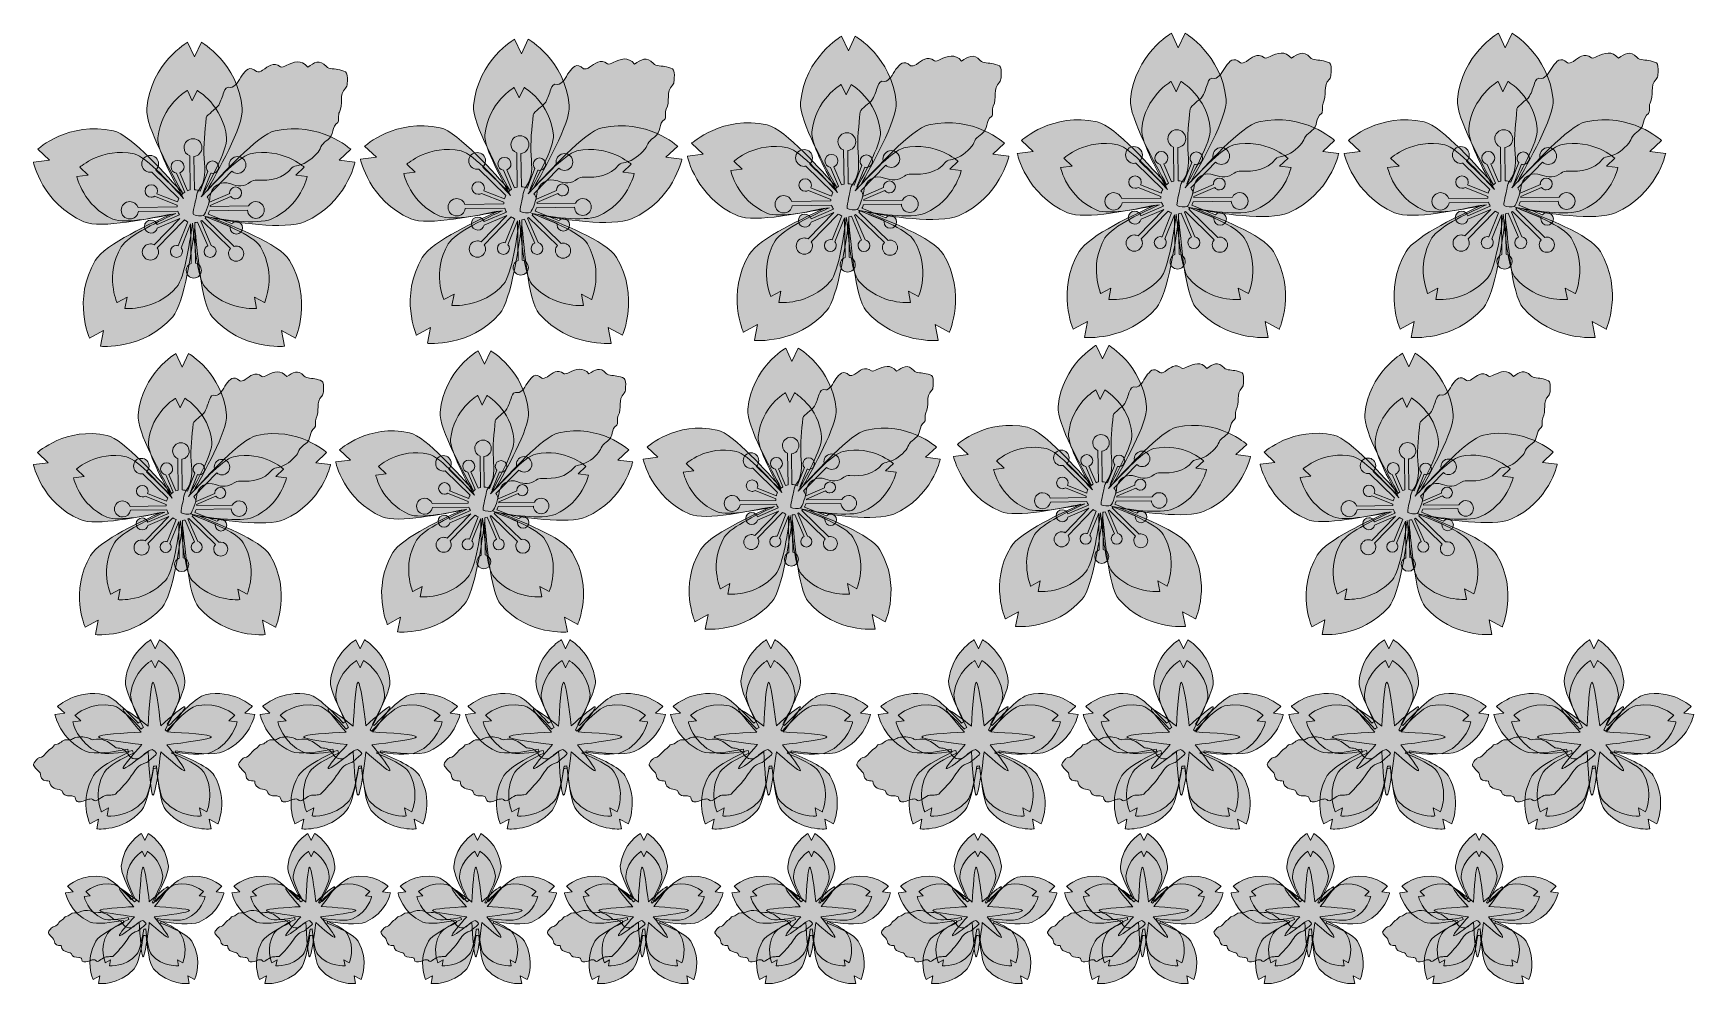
# Model space of a CAD drawing. Header units: inches. Extents: x 0 to 7.76, y -4.48 to -0.03.
import ezdxf

# ---------------------------------------------------------------- set-up
doc = ezdxf.new("R2010")
doc.units = ezdxf.units.IN
doc.header["$MEASUREMENT"] = 0
doc.layers.add('Layer 1', color=7, linetype='Continuous')

msp = doc.modelspace()

# ---------------------------------------------------------------- hatches: boundary and pattern name
at = {"layer": 'Layer 1', "true_color": 0xf39dc3}
h = msp.add_hatch(color=21, dxfattribs=at)
h.dxf.hatch_style = 2
edge = h.paths.add_edge_path()
edge.add_spline(control_points=[(1.4277, -0.6215), (1.4277, -0.6215), (1.4825, -0.57), (1.4825, -0.57), (1.4825, -0.57), (1.3367, -0.4375), (1.129, -0.4836), (1.0475, -0.5017), (0.8731, -0.6978), (0.811, -0.7636), (0.8532, -0.6854), (0.9837, -0.4605), (0.9759, -0.3791), (0.9555, -0.1673), (0.7844, -0.0696), (0.7844, -0.0696), (0.7844, -0.0696), (0.7524, -0.1376), (0.7524, -0.1376), (0.7524, -0.1376), (0.7204, -0.0696), (0.7204, -0.0696), (0.7204, -0.0696), (0.5494, -0.1673), (0.529, -0.3791), (0.521, -0.4628), (0.6524, -0.6942), (0.6964, -0.7741), (0.6332, -0.7055), (0.4575, -0.5023), (0.3733, -0.4836), (0.1656, -0.4375), (0.0198, -0.57), (0.0198, -0.57), (0.0198, -0.57), (0.0745, -0.6215), (0.0745, -0.6215), (0.0745, -0.6215), (0, -0.6309), (0, -0.6309), (0, -0.6309), (0.0401, -0.8238), (0.2353, -0.9086), (0.3146, -0.9431), (0.5527, -0.8914), (0.6444, -0.873), (0.5579, -0.9121), (0.3337, -1.014), (0.289, -1.0899), (0.1809, -1.2732), (0.2619, -1.4528), (0.2619, -1.4528), (0.2619, -1.4528), (0.3277, -1.4166), (0.3277, -1.4166), (0.3277, -1.4166), (0.3136, -1.4904), (0.3136, -1.4904), (0.3136, -1.4904), (0.5095, -1.5119), (0.6505, -1.3525), (0.705, -1.2909), (0.742, -1.0241), (0.7537, -0.9355), (0.7654, -1.0241), (0.781, -1.2909), (0.8356, -1.3525), (0.9765, -1.5119), (1.1724, -1.4904), (1.1724, -1.4904), (1.1724, -1.4904), (1.1583, -1.4166), (1.1583, -1.4166), (1.1583, -1.4166), (1.2242, -1.4528), (1.2242, -1.4528), (1.2242, -1.4528), (1.3051, -1.2732), (1.1971, -1.0899), (1.1496, -1.0093), (0.9235, -0.928), (0.8318, -0.8886), (0.9315, -0.9123), (1.1782, -0.9472), (1.267, -0.9086), (1.4622, -0.8238), (1.5023, -0.6309), (1.5023, -0.6309), (1.5023, -0.6309), (1.4277, -0.6215), (1.4277, -0.6215)], knot_values=[0, 0, 0, 0, 1, 1, 1, 2, 2, 2, 3, 3, 3, 4, 4, 4, 5, 5, 5, 6, 6, 6, 7, 7, 7, 8, 8, 8, 9, 9, 9, 10, 10, 10, 11, 11, 11, 12, 12, 12, 13, 13, 13, 14, 14, 14, 15, 15, 15, 16, 16, 16, 17, 17, 17, 18, 18, 18, 19, 19, 19, 20, 20, 20, 21, 21, 21, 22, 22, 22, 23, 23, 23, 24, 24, 24, 25, 25, 25, 26, 26, 26, 27, 27, 27, 28, 28, 28, 29, 29, 29, 30, 30, 30, 30], degree=3, periodic=1)
h = msp.add_hatch(color=21, dxfattribs=at)
h.dxf.hatch_style = 2
edge = h.paths.add_edge_path()
edge.add_spline(control_points=[(2.9555, -0.6076), (2.9555, -0.6076), (3.0103, -0.5561), (3.0103, -0.5561), (3.0103, -0.5561), (2.8645, -0.4236), (2.6567, -0.4697), (2.5753, -0.4878), (2.4008, -0.6839), (2.3388, -0.7497), (2.3809, -0.6715), (2.5115, -0.4466), (2.5036, -0.3652), (2.4833, -0.1534), (2.3122, -0.0557), (2.3122, -0.0557), (2.3122, -0.0557), (2.2802, -0.1237), (2.2802, -0.1237), (2.2802, -0.1237), (2.2482, -0.0557), (2.2482, -0.0557), (2.2482, -0.0557), (2.0771, -0.1534), (2.0568, -0.3652), (2.0487, -0.4489), (2.1802, -0.6803), (2.2242, -0.7602), (2.161, -0.6917), (1.9853, -0.4884), (1.9011, -0.4697), (1.6934, -0.4236), (1.5475, -0.5561), (1.5475, -0.5561), (1.5475, -0.5561), (1.6023, -0.6076), (1.6023, -0.6076), (1.6023, -0.6076), (1.5278, -0.617), (1.5278, -0.617), (1.5278, -0.617), (1.5679, -0.8099), (1.763, -0.8947), (1.8424, -0.9292), (2.0805, -0.8775), (2.1721, -0.8591), (2.0857, -0.8982), (1.8614, -1.0001), (1.8167, -1.076), (1.7087, -1.2593), (1.7897, -1.439), (1.7897, -1.439), (1.7897, -1.439), (1.8555, -1.4028), (1.8555, -1.4028), (1.8555, -1.4028), (1.8414, -1.4766), (1.8414, -1.4766), (1.8414, -1.4766), (2.0373, -1.498), (2.1782, -1.3386), (2.2328, -1.277), (2.2697, -1.0102), (2.2815, -0.9216), (2.2932, -1.0102), (2.3088, -1.277), (2.3633, -1.3386), (2.5043, -1.498), (2.7002, -1.4766), (2.7002, -1.4766), (2.7002, -1.4766), (2.6861, -1.4028), (2.6861, -1.4028), (2.6861, -1.4028), (2.7519, -1.439), (2.7519, -1.439), (2.7519, -1.439), (2.8329, -1.2593), (2.7249, -1.076), (2.6774, -0.9954), (2.4512, -0.9141), (2.3596, -0.8747), (2.4593, -0.8984), (2.706, -0.9333), (2.7948, -0.8947), (2.99, -0.8099), (3.0301, -0.617), (3.0301, -0.617), (3.0301, -0.617), (2.9555, -0.6076), (2.9555, -0.6076)], knot_values=[0, 0, 0, 0, 1, 1, 1, 2, 2, 2, 3, 3, 3, 4, 4, 4, 5, 5, 5, 6, 6, 6, 7, 7, 7, 8, 8, 8, 9, 9, 9, 10, 10, 10, 11, 11, 11, 12, 12, 12, 13, 13, 13, 14, 14, 14, 15, 15, 15, 16, 16, 16, 17, 17, 17, 18, 18, 18, 19, 19, 19, 20, 20, 20, 21, 21, 21, 22, 22, 22, 23, 23, 23, 24, 24, 24, 25, 25, 25, 26, 26, 26, 27, 27, 27, 28, 28, 28, 29, 29, 29, 30, 30, 30, 30], degree=3, periodic=1)
h = msp.add_hatch(color=21, dxfattribs=at)
h.dxf.hatch_style = 2
edge = h.paths.add_edge_path()
edge.add_spline(control_points=[(4.4833, -0.5937), (4.4833, -0.5937), (4.5381, -0.5422), (4.5381, -0.5422), (4.5381, -0.5422), (4.3922, -0.4097), (4.1845, -0.4558), (4.1031, -0.4739), (3.9286, -0.67), (3.8665, -0.7359), (3.9087, -0.6576), (4.0392, -0.4327), (4.0314, -0.3514), (4.011, -0.1395), (3.84, -0.0418), (3.84, -0.0418), (3.84, -0.0418), (3.808, -0.1098), (3.808, -0.1098), (3.808, -0.1098), (3.776, -0.0418), (3.776, -0.0418), (3.776, -0.0418), (3.6049, -0.1395), (3.5846, -0.3514), (3.5765, -0.4351), (3.708, -0.6664), (3.752, -0.7463), (3.6888, -0.6778), (3.5131, -0.4745), (3.4289, -0.4558), (3.2212, -0.4097), (3.0753, -0.5422), (3.0753, -0.5422), (3.0753, -0.5422), (3.1301, -0.5937), (3.1301, -0.5937), (3.1301, -0.5937), (3.0556, -0.6031), (3.0556, -0.6031), (3.0556, -0.6031), (3.0957, -0.796), (3.2908, -0.8808), (3.3702, -0.9153), (3.6083, -0.8636), (3.6999, -0.8452), (3.6135, -0.8843), (3.3892, -0.9862), (3.3445, -1.0621), (3.2365, -1.2454), (3.3174, -1.4251), (3.3174, -1.4251), (3.3174, -1.4251), (3.3833, -1.3889), (3.3833, -1.3889), (3.3833, -1.3889), (3.3692, -1.4627), (3.3692, -1.4627), (3.3692, -1.4627), (3.5651, -1.4841), (3.706, -1.3248), (3.7606, -1.2631), (3.7975, -0.9963), (3.8093, -0.9077), (3.821, -0.9963), (3.8366, -1.2631), (3.8911, -1.3248), (4.0321, -1.4841), (4.228, -1.4627), (4.228, -1.4627), (4.228, -1.4627), (4.2139, -1.3889), (4.2139, -1.3889), (4.2139, -1.3889), (4.2797, -1.4251), (4.2797, -1.4251), (4.2797, -1.4251), (4.3607, -1.2454), (4.2526, -1.0621), (4.2051, -0.9815), (3.979, -0.9002), (3.8874, -0.8608), (3.987, -0.8845), (4.2337, -0.9194), (4.3226, -0.8808), (4.5177, -0.796), (4.5578, -0.6031), (4.5578, -0.6031), (4.5578, -0.6031), (4.4833, -0.5937), (4.4833, -0.5937)], knot_values=[0, 0, 0, 0, 1, 1, 1, 2, 2, 2, 3, 3, 3, 4, 4, 4, 5, 5, 5, 6, 6, 6, 7, 7, 7, 8, 8, 8, 9, 9, 9, 10, 10, 10, 11, 11, 11, 12, 12, 12, 13, 13, 13, 14, 14, 14, 15, 15, 15, 16, 16, 16, 17, 17, 17, 18, 18, 18, 19, 19, 19, 20, 20, 20, 21, 21, 21, 22, 22, 22, 23, 23, 23, 24, 24, 24, 25, 25, 25, 26, 26, 26, 27, 27, 27, 28, 28, 28, 29, 29, 29, 30, 30, 30, 30], degree=3, periodic=1)
h = msp.add_hatch(color=21, dxfattribs=at)
h.dxf.hatch_style = 2
edge = h.paths.add_edge_path()
edge.add_spline(control_points=[(6.025, -0.5798), (6.025, -0.5798), (6.0797, -0.5284), (6.0797, -0.5284), (6.0797, -0.5284), (5.9339, -0.3959), (5.7262, -0.4419), (5.6447, -0.46), (5.4703, -0.6561), (5.4082, -0.722), (5.4504, -0.6438), (5.5809, -0.4188), (5.5731, -0.3375), (5.5527, -0.1257), (5.3816, -0.0279), (5.3816, -0.0279), (5.3816, -0.0279), (5.3497, -0.0959), (5.3497, -0.0959), (5.3497, -0.0959), (5.3177, -0.0279), (5.3177, -0.0279), (5.3177, -0.0279), (5.1466, -0.1257), (5.1262, -0.3375), (5.1182, -0.4212), (5.2497, -0.6525), (5.2937, -0.7324), (5.2304, -0.6639), (5.0548, -0.4606), (4.9706, -0.4419), (4.7628, -0.3959), (4.617, -0.5284), (4.617, -0.5284), (4.617, -0.5284), (4.6718, -0.5798), (4.6718, -0.5798), (4.6718, -0.5798), (4.5972, -0.5892), (4.5972, -0.5892), (4.5972, -0.5892), (4.6373, -0.7821), (4.8325, -0.8669), (4.9118, -0.9014), (5.1499, -0.8497), (5.2416, -0.8313), (5.1551, -0.8704), (4.9309, -0.9723), (4.8862, -1.0482), (4.7782, -1.2315), (4.8591, -1.4112), (4.8591, -1.4112), (4.8591, -1.4112), (4.9249, -1.375), (4.9249, -1.375), (4.9249, -1.375), (4.9109, -1.4488), (4.9109, -1.4488), (4.9109, -1.4488), (5.1067, -1.4702), (5.2477, -1.3109), (5.3022, -1.2492), (5.3392, -0.9825), (5.3509, -0.8938), (5.3627, -0.9825), (5.3783, -1.2492), (5.4328, -1.3109), (5.5738, -1.4702), (5.7696, -1.4488), (5.7696, -1.4488), (5.7696, -1.4488), (5.7555, -1.375), (5.7555, -1.375), (5.7555, -1.375), (5.8214, -1.4112), (5.8214, -1.4112), (5.8214, -1.4112), (5.9023, -1.2315), (5.7943, -1.0482), (5.7468, -0.9676), (5.5207, -0.8863), (5.429, -0.8469), (5.5287, -0.8706), (5.7754, -0.9056), (5.8643, -0.8669), (6.0594, -0.7821), (6.0995, -0.5892), (6.0995, -0.5892), (6.0995, -0.5892), (6.025, -0.5798), (6.025, -0.5798)], knot_values=[0, 0, 0, 0, 1, 1, 1, 2, 2, 2, 3, 3, 3, 4, 4, 4, 5, 5, 5, 6, 6, 6, 7, 7, 7, 8, 8, 8, 9, 9, 9, 10, 10, 10, 11, 11, 11, 12, 12, 12, 13, 13, 13, 14, 14, 14, 15, 15, 15, 16, 16, 16, 17, 17, 17, 18, 18, 18, 19, 19, 19, 20, 20, 20, 21, 21, 21, 22, 22, 22, 23, 23, 23, 24, 24, 24, 25, 25, 25, 26, 26, 26, 27, 27, 27, 28, 28, 28, 29, 29, 29, 30, 30, 30, 30], degree=3, periodic=1)
h = msp.add_hatch(color=21, dxfattribs=at)
h.dxf.hatch_style = 2
edge = h.paths.add_edge_path()
edge.add_spline(control_points=[(7.5527, -0.5798), (7.5527, -0.5798), (7.6075, -0.5284), (7.6075, -0.5284), (7.6075, -0.5284), (7.4617, -0.3959), (7.254, -0.4419), (7.1725, -0.46), (6.9981, -0.6561), (6.936, -0.722), (6.9782, -0.6438), (7.1087, -0.4188), (7.1009, -0.3375), (7.0805, -0.1257), (6.9094, -0.0279), (6.9094, -0.0279), (6.9094, -0.0279), (6.8774, -0.0959), (6.8774, -0.0959), (6.8774, -0.0959), (6.8454, -0.0279), (6.8454, -0.0279), (6.8454, -0.0279), (6.6744, -0.1257), (6.654, -0.3375), (6.646, -0.4212), (6.7774, -0.6525), (6.8214, -0.7324), (6.7582, -0.6639), (6.5825, -0.4606), (6.4983, -0.4419), (6.2906, -0.3959), (6.1448, -0.5284), (6.1448, -0.5284), (6.1448, -0.5284), (6.1995, -0.5798), (6.1995, -0.5798), (6.1995, -0.5798), (6.125, -0.5892), (6.125, -0.5892), (6.125, -0.5892), (6.1651, -0.7821), (6.3603, -0.8669), (6.4396, -0.9014), (6.6777, -0.8497), (6.7694, -0.8313), (6.6829, -0.8704), (6.4587, -0.9723), (6.414, -1.0482), (6.3059, -1.2315), (6.3869, -1.4112), (6.3869, -1.4112), (6.3869, -1.4112), (6.4527, -1.375), (6.4527, -1.375), (6.4527, -1.375), (6.4386, -1.4488), (6.4386, -1.4488), (6.4386, -1.4488), (6.6345, -1.4702), (6.7755, -1.3109), (6.83, -1.2492), (6.867, -0.9825), (6.8787, -0.8938), (6.8904, -0.9825), (6.906, -1.2492), (6.9606, -1.3109), (7.1015, -1.4702), (7.2974, -1.4488), (7.2974, -1.4488), (7.2974, -1.4488), (7.2833, -1.375), (7.2833, -1.375), (7.2833, -1.375), (7.3492, -1.4112), (7.3492, -1.4112), (7.3492, -1.4112), (7.4301, -1.2315), (7.3221, -1.0482), (7.2746, -0.9676), (7.0485, -0.8863), (6.9568, -0.8469), (7.0565, -0.8706), (7.3032, -0.9056), (7.392, -0.8669), (7.5872, -0.7821), (7.6273, -0.5892), (7.6273, -0.5892), (7.6273, -0.5892), (7.5527, -0.5798), (7.5527, -0.5798)], knot_values=[0, 0, 0, 0, 1, 1, 1, 2, 2, 2, 3, 3, 3, 4, 4, 4, 5, 5, 5, 6, 6, 6, 7, 7, 7, 8, 8, 8, 9, 9, 9, 10, 10, 10, 11, 11, 11, 12, 12, 12, 13, 13, 13, 14, 14, 14, 15, 15, 15, 16, 16, 16, 17, 17, 17, 18, 18, 18, 19, 19, 19, 20, 20, 20, 21, 21, 21, 22, 22, 22, 23, 23, 23, 24, 24, 24, 25, 25, 25, 26, 26, 26, 27, 27, 27, 28, 28, 28, 29, 29, 29, 30, 30, 30, 30], degree=3, periodic=1)
at = {"layer": 'Layer 1', "true_color": 0x38b449}
h = msp.add_hatch(color=95, dxfattribs=at)
h.dxf.hatch_style = 2
edge = h.paths.add_edge_path()
edge.add_spline(control_points=[(1.2814, -0.1862), (1.3112, -0.166), (1.3367, -0.1475), (1.3689, -0.1833), (1.3807, -0.1964), (1.41, -0.1934), (1.4309, -0.1991), (1.4426, -0.2023), (1.4604, -0.2059), (1.4634, -0.2138), (1.469, -0.2287), (1.4666, -0.2469), (1.466, -0.2636), (1.4657, -0.2706), (1.4632, -0.2794), (1.4584, -0.2841), (1.426, -0.3156), (1.4489, -0.3609), (1.4294, -0.3962), (1.4218, -0.41), (1.4306, -0.4386), (1.4215, -0.4447), (1.3912, -0.4647), (1.4074, -0.5046), (1.3754, -0.5253), (1.3658, -0.5335), (1.3544, -0.5411), (1.3472, -0.5513), (1.3402, -0.5613), (1.3379, -0.5739), (1.3297, -0.5834), (1.3053, -0.6112), (1.2761, -0.6369), (1.2369, -0.6454), (1.2267, -0.6476), (1.2137, -0.6499), (1.2078, -0.657), (1.1647, -0.7098), (1.1068, -0.7168), (1.0445, -0.7142), (1.0344, -0.7137), (1.022, -0.7168), (1.0141, -0.7228), (0.9848, -0.7454), (0.9547, -0.7445), (0.922, -0.7322), (0.8742, -0.7142), (0.8289, -0.7433), (0.8247, -0.7935), (0.8229, -0.8142), (0.8051, -0.8705), (0.794, -0.8793), (0.7881, -0.884), (0.7535, -0.8797), (0.7471, -0.8752), (0.7419, -0.8715), (0.7582, -0.809), (0.7595, -0.8003), (0.7614, -0.7876), (0.7634, -0.7728), (0.7709, -0.7632), (0.8067, -0.7174), (0.8017, -0.6676), (0.7977, -0.6135), (0.7929, -0.5507), (0.8017, -0.4867), (0.8074, -0.4235), (0.8083, -0.4135), (0.8235, -0.4045), (0.8325, -0.3956), (0.8436, -0.3847), (0.8583, -0.3763), (0.8657, -0.3635), (0.8765, -0.3447), (0.8822, -0.3231), (0.8899, -0.3026), (0.8956, -0.2874), (0.9009, -0.2751), (0.9228, -0.2808), (0.9299, -0.2826), (0.9428, -0.271), (0.9498, -0.2628), (0.9596, -0.2513), (0.9655, -0.2364), (0.9749, -0.2243), (0.9926, -0.2014), (1.0102, -0.1768), (1.0429, -0.2075), (1.0469, -0.2112), (1.0632, -0.2063), (1.0708, -0.2011), (1.0968, -0.1831), (1.12, -0.1585), (1.155, -0.1853), (1.1595, -0.1888), (1.173, -0.1825), (1.1813, -0.1786), (1.2163, -0.1618), (1.2507, -0.1492), (1.2814, -0.1862)], knot_values=[0, 0, 0, 0, 1, 1, 1, 2, 2, 2, 3, 3, 3, 4, 4, 4, 5, 5, 5, 6, 6, 6, 7, 7, 7, 8, 8, 8, 9, 9, 9, 10, 10, 10, 11, 11, 11, 12, 12, 12, 13, 13, 13, 14, 14, 14, 15, 15, 15, 16, 16, 16, 17, 17, 17, 18, 18, 18, 19, 19, 19, 20, 20, 20, 21, 21, 21, 22, 22, 22, 23, 23, 23, 24, 24, 24, 25, 25, 25, 26, 26, 26, 27, 27, 27, 28, 28, 28, 29, 29, 29, 30, 30, 30, 31, 31, 31, 32, 32, 32, 33, 33, 33, 33], degree=3, periodic=1)
h = msp.add_hatch(color=95, dxfattribs=at)
h.dxf.hatch_style = 2
edge = h.paths.add_edge_path()
edge.add_spline(control_points=[(2.8092, -0.1723), (2.839, -0.1521), (2.8645, -0.1337), (2.8967, -0.1694), (2.9085, -0.1826), (2.9378, -0.1795), (2.9587, -0.1852), (2.9704, -0.1884), (2.9882, -0.192), (2.9912, -0.1999), (2.9968, -0.2148), (2.9944, -0.233), (2.9937, -0.2497), (2.9935, -0.2567), (2.991, -0.2655), (2.9862, -0.2702), (2.9538, -0.3017), (2.9767, -0.347), (2.9572, -0.3823), (2.9496, -0.3961), (2.9584, -0.4247), (2.9493, -0.4308), (2.919, -0.4508), (2.9352, -0.4907), (2.9032, -0.5114), (2.8935, -0.5196), (2.8822, -0.5272), (2.8749, -0.5374), (2.868, -0.5474), (2.8657, -0.56), (2.8575, -0.5696), (2.8331, -0.5973), (2.8039, -0.623), (2.7647, -0.6315), (2.7545, -0.6337), (2.7414, -0.636), (2.7356, -0.6431), (2.6925, -0.6959), (2.6345, -0.7029), (2.5723, -0.7003), (2.5622, -0.6999), (2.5497, -0.7029), (2.5419, -0.7089), (2.5126, -0.7315), (2.4824, -0.7306), (2.4498, -0.7183), (2.402, -0.7003), (2.3567, -0.7294), (2.3524, -0.7796), (2.3507, -0.8003), (2.3329, -0.8566), (2.3218, -0.8654), (2.3159, -0.8701), (2.2813, -0.8658), (2.2749, -0.8613), (2.2697, -0.8576), (2.286, -0.7951), (2.2873, -0.7865), (2.2892, -0.7737), (2.2912, -0.7589), (2.2987, -0.7493), (2.3345, -0.7035), (2.3295, -0.6537), (2.3254, -0.5996), (2.3207, -0.5368), (2.3295, -0.4728), (2.3352, -0.4096), (2.3361, -0.3996), (2.3512, -0.3906), (2.3603, -0.3817), (2.3713, -0.3709), (2.3861, -0.3624), (2.3935, -0.3496), (2.4043, -0.3308), (2.41, -0.3092), (2.4177, -0.2887), (2.4234, -0.2735), (2.4287, -0.2613), (2.4506, -0.2669), (2.4577, -0.2687), (2.4705, -0.2572), (2.4776, -0.2489), (2.4874, -0.2374), (2.4933, -0.2225), (2.5026, -0.2105), (2.5204, -0.1875), (2.538, -0.1629), (2.5707, -0.1936), (2.5747, -0.1974), (2.591, -0.1924), (2.5985, -0.1872), (2.6245, -0.1692), (2.6477, -0.1446), (2.6828, -0.1714), (2.6873, -0.1749), (2.7008, -0.1686), (2.7091, -0.1647), (2.7441, -0.1479), (2.7785, -0.1353), (2.8092, -0.1723)], knot_values=[0, 0, 0, 0, 1, 1, 1, 2, 2, 2, 3, 3, 3, 4, 4, 4, 5, 5, 5, 6, 6, 6, 7, 7, 7, 8, 8, 8, 9, 9, 9, 10, 10, 10, 11, 11, 11, 12, 12, 12, 13, 13, 13, 14, 14, 14, 15, 15, 15, 16, 16, 16, 17, 17, 17, 18, 18, 18, 19, 19, 19, 20, 20, 20, 21, 21, 21, 22, 22, 22, 23, 23, 23, 24, 24, 24, 25, 25, 25, 26, 26, 26, 27, 27, 27, 28, 28, 28, 29, 29, 29, 30, 30, 30, 31, 31, 31, 32, 32, 32, 33, 33, 33, 33], degree=3, periodic=1)
h = msp.add_hatch(color=95, dxfattribs=at)
h.dxf.hatch_style = 2
edge = h.paths.add_edge_path()
edge.add_spline(control_points=[(4.337, -0.1584), (4.3668, -0.1382), (4.3923, -0.1198), (4.4245, -0.1555), (4.4363, -0.1687), (4.4656, -0.1656), (4.4865, -0.1713), (4.4982, -0.1745), (4.5159, -0.1781), (4.5189, -0.186), (4.5245, -0.2009), (4.5222, -0.2191), (4.5215, -0.2358), (4.5212, -0.2428), (4.5187, -0.2517), (4.514, -0.2563), (4.4816, -0.2878), (4.5044, -0.3331), (4.485, -0.3684), (4.4774, -0.3822), (4.4862, -0.4108), (4.477, -0.4169), (4.4467, -0.4369), (4.463, -0.4768), (4.431, -0.4975), (4.4213, -0.5057), (4.4099, -0.5133), (4.4027, -0.5236), (4.3957, -0.5335), (4.3935, -0.5461), (4.3853, -0.5557), (4.3609, -0.5835), (4.3317, -0.6091), (4.2925, -0.6176), (4.2823, -0.6198), (4.2692, -0.6221), (4.2634, -0.6292), (4.2203, -0.682), (4.1623, -0.689), (4.1001, -0.6864), (4.09, -0.686), (4.0775, -0.689), (4.0697, -0.695), (4.0404, -0.7176), (4.0102, -0.7167), (3.9775, -0.7044), (3.9298, -0.6864), (3.8845, -0.7155), (3.8802, -0.7657), (3.8785, -0.7864), (3.8607, -0.8428), (3.8496, -0.8515), (3.8436, -0.8562), (3.809, -0.852), (3.8026, -0.8474), (3.7975, -0.8438), (3.8138, -0.7813), (3.8151, -0.7726), (3.8169, -0.7598), (3.819, -0.745), (3.8265, -0.7354), (3.8623, -0.6896), (3.8573, -0.6399), (3.8532, -0.5857), (3.8485, -0.5229), (3.8573, -0.4589), (3.863, -0.3957), (3.8638, -0.3857), (3.879, -0.3767), (3.8881, -0.3678), (3.8991, -0.357), (3.9139, -0.3485), (3.9213, -0.3357), (3.932, -0.317), (3.9378, -0.2953), (3.9454, -0.2748), (3.9511, -0.2596), (3.9565, -0.2474), (3.9784, -0.253), (3.9855, -0.2549), (3.9983, -0.2433), (4.0053, -0.2351), (4.0152, -0.2235), (4.0211, -0.2086), (4.0304, -0.1966), (4.0481, -0.1736), (4.0658, -0.149), (4.0984, -0.1797), (4.1024, -0.1835), (4.1187, -0.1786), (4.1263, -0.1733), (4.1523, -0.1553), (4.1755, -0.1307), (4.2106, -0.1575), (4.2151, -0.161), (4.2286, -0.1548), (4.2369, -0.1508), (4.2719, -0.134), (4.3063, -0.1214), (4.337, -0.1584)], knot_values=[0, 0, 0, 0, 1, 1, 1, 2, 2, 2, 3, 3, 3, 4, 4, 4, 5, 5, 5, 6, 6, 6, 7, 7, 7, 8, 8, 8, 9, 9, 9, 10, 10, 10, 11, 11, 11, 12, 12, 12, 13, 13, 13, 14, 14, 14, 15, 15, 15, 16, 16, 16, 17, 17, 17, 18, 18, 18, 19, 19, 19, 20, 20, 20, 21, 21, 21, 22, 22, 22, 23, 23, 23, 24, 24, 24, 25, 25, 25, 26, 26, 26, 27, 27, 27, 28, 28, 28, 29, 29, 29, 30, 30, 30, 31, 31, 31, 32, 32, 32, 33, 33, 33, 33], degree=3, periodic=1)
h = msp.add_hatch(color=95, dxfattribs=at)
h.dxf.hatch_style = 2
edge = h.paths.add_edge_path()
edge.add_spline(control_points=[(5.8786, -0.1445), (5.9085, -0.1243), (5.934, -0.1059), (5.9661, -0.1416), (5.978, -0.1548), (6.0072, -0.1517), (6.0281, -0.1574), (6.0399, -0.1607), (6.0576, -0.1642), (6.0606, -0.1721), (6.0662, -0.187), (6.0638, -0.2052), (6.0632, -0.2219), (6.0629, -0.2289), (6.0604, -0.2378), (6.0556, -0.2424), (6.0232, -0.2739), (6.0461, -0.3192), (6.0266, -0.3546), (6.019, -0.3683), (6.0278, -0.3969), (6.0187, -0.403), (5.9884, -0.423), (6.0046, -0.4629), (5.9727, -0.4837), (5.963, -0.4918), (5.9516, -0.4994), (5.9444, -0.5097), (5.9374, -0.5196), (5.9352, -0.5322), (5.9269, -0.5418), (5.9025, -0.5696), (5.8733, -0.5953), (5.8342, -0.6037), (5.8239, -0.6059), (5.8109, -0.6082), (5.8051, -0.6153), (5.7619, -0.6681), (5.704, -0.6751), (5.6418, -0.6725), (5.6316, -0.6721), (5.6192, -0.6751), (5.6113, -0.6811), (5.582, -0.7037), (5.5519, -0.7028), (5.5192, -0.6905), (5.4714, -0.6725), (5.4261, -0.7016), (5.4219, -0.7519), (5.4201, -0.7725), (5.4023, -0.8289), (5.3913, -0.8376), (5.3853, -0.8423), (5.3507, -0.8381), (5.3443, -0.8335), (5.3392, -0.8299), (5.3554, -0.7674), (5.3567, -0.7587), (5.3586, -0.7459), (5.3606, -0.7311), (5.3681, -0.7216), (5.4039, -0.6757), (5.399, -0.626), (5.3949, -0.5718), (5.3901, -0.509), (5.3989, -0.445), (5.4046, -0.3818), (5.4055, -0.3718), (5.4207, -0.3628), (5.4297, -0.3539), (5.4408, -0.3431), (5.4556, -0.3346), (5.4629, -0.3218), (5.4737, -0.3031), (5.4794, -0.2814), (5.4871, -0.2609), (5.4928, -0.2457), (5.4982, -0.2335), (5.52, -0.2391), (5.5272, -0.241), (5.54, -0.2294), (5.547, -0.2212), (5.5569, -0.2096), (5.5627, -0.1948), (5.5721, -0.1827), (5.5898, -0.1598), (5.6074, -0.1351), (5.6401, -0.1658), (5.6441, -0.1696), (5.6604, -0.1647), (5.668, -0.1594), (5.694, -0.1414), (5.7172, -0.1168), (5.7523, -0.1436), (5.7568, -0.1471), (5.7703, -0.1409), (5.7785, -0.1369), (5.8136, -0.1201), (5.8479, -0.1076), (5.8786, -0.1445)], knot_values=[0, 0, 0, 0, 1, 1, 1, 2, 2, 2, 3, 3, 3, 4, 4, 4, 5, 5, 5, 6, 6, 6, 7, 7, 7, 8, 8, 8, 9, 9, 9, 10, 10, 10, 11, 11, 11, 12, 12, 12, 13, 13, 13, 14, 14, 14, 15, 15, 15, 16, 16, 16, 17, 17, 17, 18, 18, 18, 19, 19, 19, 20, 20, 20, 21, 21, 21, 22, 22, 22, 23, 23, 23, 24, 24, 24, 25, 25, 25, 26, 26, 26, 27, 27, 27, 28, 28, 28, 29, 29, 29, 30, 30, 30, 31, 31, 31, 32, 32, 32, 33, 33, 33, 33], degree=3, periodic=1)
h = msp.add_hatch(color=95, dxfattribs=at)
h.dxf.hatch_style = 2
edge = h.paths.add_edge_path()
edge.add_spline(control_points=[(7.4064, -0.1445), (7.4362, -0.1243), (7.4617, -0.1059), (7.4939, -0.1416), (7.5057, -0.1548), (7.535, -0.1517), (7.5559, -0.1574), (7.5676, -0.1607), (7.5854, -0.1642), (7.5884, -0.1721), (7.594, -0.187), (7.5916, -0.2052), (7.591, -0.2219), (7.5907, -0.2289), (7.5882, -0.2378), (7.5834, -0.2424), (7.551, -0.2739), (7.5739, -0.3192), (7.5544, -0.3546), (7.5468, -0.3683), (7.5556, -0.3969), (7.5465, -0.403), (7.5162, -0.423), (7.5324, -0.4629), (7.5004, -0.4837), (7.4908, -0.4918), (7.4794, -0.4994), (7.4722, -0.5097), (7.4652, -0.5196), (7.4629, -0.5322), (7.4547, -0.5418), (7.4303, -0.5696), (7.4011, -0.5953), (7.3619, -0.6037), (7.3517, -0.6059), (7.3387, -0.6082), (7.3328, -0.6153), (7.2897, -0.6681), (7.2318, -0.6751), (7.1695, -0.6725), (7.1594, -0.6721), (7.147, -0.6751), (7.1391, -0.6811), (7.1098, -0.7037), (7.0797, -0.7028), (7.047, -0.6905), (6.9992, -0.6725), (6.9539, -0.7016), (6.9497, -0.7519), (6.9479, -0.7725), (6.9301, -0.8289), (6.919, -0.8376), (6.9131, -0.8423), (6.8785, -0.8381), (6.8721, -0.8335), (6.8669, -0.8299), (6.8832, -0.7674), (6.8845, -0.7587), (6.8864, -0.7459), (6.8884, -0.7311), (6.8959, -0.7216), (6.9317, -0.6757), (6.9267, -0.626), (6.9227, -0.5718), (6.9179, -0.509), (6.9267, -0.445), (6.9324, -0.3818), (6.9333, -0.3718), (6.9485, -0.3628), (6.9575, -0.3539), (6.9686, -0.3431), (6.9833, -0.3346), (6.9907, -0.3218), (7.0015, -0.3031), (7.0072, -0.2814), (7.0149, -0.2609), (7.0206, -0.2457), (7.0259, -0.2335), (7.0478, -0.2391), (7.0549, -0.241), (7.0678, -0.2294), (7.0748, -0.2212), (7.0846, -0.2096), (7.0905, -0.1948), (7.0999, -0.1827), (7.1176, -0.1598), (7.1352, -0.1351), (7.1679, -0.1658), (7.1719, -0.1696), (7.1882, -0.1647), (7.1958, -0.1594), (7.2218, -0.1414), (7.245, -0.1168), (7.28, -0.1436), (7.2845, -0.1471), (7.298, -0.1409), (7.3063, -0.1369), (7.3413, -0.1201), (7.3757, -0.1076), (7.4064, -0.1445)], knot_values=[0, 0, 0, 0, 1, 1, 1, 2, 2, 2, 3, 3, 3, 4, 4, 4, 5, 5, 5, 6, 6, 6, 7, 7, 7, 8, 8, 8, 9, 9, 9, 10, 10, 10, 11, 11, 11, 12, 12, 12, 13, 13, 13, 14, 14, 14, 15, 15, 15, 16, 16, 16, 17, 17, 17, 18, 18, 18, 19, 19, 19, 20, 20, 20, 21, 21, 21, 22, 22, 22, 23, 23, 23, 24, 24, 24, 25, 25, 25, 26, 26, 26, 27, 27, 27, 28, 28, 28, 29, 29, 29, 30, 30, 30, 31, 31, 31, 32, 32, 32, 33, 33, 33, 33], degree=3, periodic=1)
at = {"layer": 'Layer 1', "true_color": 0xf5b9d4}
h = msp.add_hatch(color=254, dxfattribs=at)
h.dxf.hatch_style = 2
edge = h.paths.add_edge_path()
edge.add_spline(control_points=[(1.2259, -0.6906), (1.2259, -0.6906), (1.2651, -0.6537), (1.2651, -0.6537), (1.2651, -0.6537), (1.1606, -0.5588), (1.0118, -0.5918), (0.9534, -0.6048), (0.8284, -0.7453), (0.7839, -0.7925), (0.8141, -0.7364), (0.9076, -0.5752), (0.902, -0.5169), (0.8875, -0.3651), (0.7649, -0.2951), (0.7649, -0.2951), (0.7649, -0.2951), (0.7419, -0.3438), (0.7419, -0.3438), (0.7419, -0.3438), (0.719, -0.2951), (0.719, -0.2951), (0.719, -0.2951), (0.5964, -0.3651), (0.5818, -0.5169), (0.576, -0.5769), (0.6703, -0.7427), (0.7018, -0.7999), (0.6565, -0.7508), (0.5306, -0.6052), (0.4703, -0.5918), (0.3214, -0.5588), (0.2169, -0.6537), (0.2169, -0.6537), (0.2169, -0.6537), (0.2561, -0.6906), (0.2561, -0.6906), (0.2561, -0.6906), (0.2027, -0.6973), (0.2027, -0.6973), (0.2027, -0.6973), (0.2315, -0.8356), (0.3713, -0.8964), (0.4282, -0.9211), (0.5988, -0.884), (0.6645, -0.8708), (0.6025, -0.8988), (0.4418, -0.9719), (0.4098, -1.0263), (0.3324, -1.1576), (0.3904, -1.2864), (0.3904, -1.2864), (0.3904, -1.2864), (0.4376, -1.2604), (0.4376, -1.2604), (0.4376, -1.2604), (0.4275, -1.3133), (0.4275, -1.3133), (0.4275, -1.3133), (0.5678, -1.3287), (0.6689, -1.2145), (0.7079, -1.1703), (0.7344, -0.9792), (0.7428, -0.9156), (0.7513, -0.9792), (0.7624, -1.1703), (0.8015, -1.2145), (0.9025, -1.3287), (1.0429, -1.3133), (1.0429, -1.3133), (1.0429, -1.3133), (1.0328, -1.2604), (1.0328, -1.2604), (1.0328, -1.2604), (1.08, -1.2864), (1.08, -1.2864), (1.08, -1.2864), (1.138, -1.1576), (1.0606, -1.0263), (1.0265, -0.9685), (0.8645, -0.9102), (0.7988, -0.882), (0.8702, -0.899), (1.047, -0.924), (1.1107, -0.8964), (1.2506, -0.8356), (1.2793, -0.6973), (1.2793, -0.6973), (1.2793, -0.6973), (1.2259, -0.6906), (1.2259, -0.6906)], knot_values=[0, 0, 0, 0, 1, 1, 1, 2, 2, 2, 3, 3, 3, 4, 4, 4, 5, 5, 5, 6, 6, 6, 7, 7, 7, 8, 8, 8, 9, 9, 9, 10, 10, 10, 11, 11, 11, 12, 12, 12, 13, 13, 13, 14, 14, 14, 15, 15, 15, 16, 16, 16, 17, 17, 17, 18, 18, 18, 19, 19, 19, 20, 20, 20, 21, 21, 21, 22, 22, 22, 23, 23, 23, 24, 24, 24, 25, 25, 25, 26, 26, 26, 27, 27, 27, 28, 28, 28, 29, 29, 29, 30, 30, 30, 30], degree=3, periodic=1)
h = msp.add_hatch(color=254, dxfattribs=at)
h.dxf.hatch_style = 2
edge = h.paths.add_edge_path()
edge.add_spline(control_points=[(2.7537, -0.6767), (2.7537, -0.6767), (2.7929, -0.6398), (2.7929, -0.6398), (2.7929, -0.6398), (2.6884, -0.5449), (2.5395, -0.5779), (2.4812, -0.5909), (2.3562, -0.7314), (2.3117, -0.7786), (2.3419, -0.7225), (2.4354, -0.5613), (2.4298, -0.503), (2.4152, -0.3513), (2.2926, -0.2812), (2.2926, -0.2812), (2.2926, -0.2812), (2.2697, -0.3299), (2.2697, -0.3299), (2.2697, -0.3299), (2.2468, -0.2812), (2.2468, -0.2812), (2.2468, -0.2812), (2.1242, -0.3513), (2.1096, -0.503), (2.1038, -0.563), (2.1981, -0.7288), (2.2296, -0.7861), (2.1843, -0.737), (2.0584, -0.5913), (1.998, -0.5779), (1.8492, -0.5449), (1.7447, -0.6398), (1.7447, -0.6398), (1.7447, -0.6398), (1.7839, -0.6767), (1.7839, -0.6767), (1.7839, -0.6767), (1.7305, -0.6834), (1.7305, -0.6834), (1.7305, -0.6834), (1.7592, -0.8217), (1.8991, -0.8825), (1.9559, -0.9072), (2.1266, -0.8701), (2.1923, -0.857), (2.1303, -0.885), (1.9696, -0.958), (1.9376, -1.0124), (1.8602, -1.1438), (1.9182, -1.2725), (1.9182, -1.2725), (1.9182, -1.2725), (1.9653, -1.2466), (1.9653, -1.2466), (1.9653, -1.2466), (1.9553, -1.2994), (1.9553, -1.2994), (1.9553, -1.2994), (2.0956, -1.3148), (2.1966, -1.2006), (2.2357, -1.1564), (2.2622, -0.9653), (2.2706, -0.9017), (2.279, -0.9653), (2.2902, -1.1564), (2.3293, -1.2006), (2.4303, -1.3148), (2.5707, -1.2994), (2.5707, -1.2994), (2.5707, -1.2994), (2.5606, -1.2466), (2.5606, -1.2466), (2.5606, -1.2466), (2.6078, -1.2725), (2.6078, -1.2725), (2.6078, -1.2725), (2.6658, -1.1438), (2.5884, -1.0124), (2.5543, -0.9546), (2.3923, -0.8963), (2.3266, -0.8681), (2.398, -0.8851), (2.5748, -0.9102), (2.6385, -0.8825), (2.7783, -0.8217), (2.8071, -0.6834), (2.8071, -0.6834), (2.8071, -0.6834), (2.7537, -0.6767), (2.7537, -0.6767)], knot_values=[0, 0, 0, 0, 1, 1, 1, 2, 2, 2, 3, 3, 3, 4, 4, 4, 5, 5, 5, 6, 6, 6, 7, 7, 7, 8, 8, 8, 9, 9, 9, 10, 10, 10, 11, 11, 11, 12, 12, 12, 13, 13, 13, 14, 14, 14, 15, 15, 15, 16, 16, 16, 17, 17, 17, 18, 18, 18, 19, 19, 19, 20, 20, 20, 21, 21, 21, 22, 22, 22, 23, 23, 23, 24, 24, 24, 25, 25, 25, 26, 26, 26, 27, 27, 27, 28, 28, 28, 29, 29, 29, 30, 30, 30, 30], degree=3, periodic=1)
h = msp.add_hatch(color=254, dxfattribs=at)
h.dxf.hatch_style = 2
edge = h.paths.add_edge_path()
edge.add_spline(control_points=[(4.2814, -0.6628), (4.2814, -0.6628), (4.3207, -0.626), (4.3207, -0.626), (4.3207, -0.626), (4.2162, -0.531), (4.0673, -0.564), (4.009, -0.577), (3.8839, -0.7175), (3.8394, -0.7647), (3.8697, -0.7087), (3.9632, -0.5474), (3.9576, -0.4892), (3.943, -0.3374), (3.8204, -0.2673), (3.8204, -0.2673), (3.8204, -0.2673), (3.7975, -0.316), (3.7975, -0.316), (3.7975, -0.316), (3.7746, -0.2673), (3.7746, -0.2673), (3.7746, -0.2673), (3.652, -0.3374), (3.6374, -0.4892), (3.6316, -0.5491), (3.7258, -0.7149), (3.7574, -0.7722), (3.7121, -0.7231), (3.5862, -0.5774), (3.5258, -0.564), (3.377, -0.531), (3.2724, -0.626), (3.2724, -0.626), (3.2724, -0.626), (3.3117, -0.6628), (3.3117, -0.6628), (3.3117, -0.6628), (3.2583, -0.6696), (3.2583, -0.6696), (3.2583, -0.6696), (3.287, -0.8078), (3.4269, -0.8686), (3.4837, -0.8933), (3.6544, -0.8563), (3.72, -0.8431), (3.6581, -0.8711), (3.4974, -0.9441), (3.4653, -0.9985), (3.3879, -1.1299), (3.4459, -1.2586), (3.4459, -1.2586), (3.4459, -1.2586), (3.4931, -1.2327), (3.4931, -1.2327), (3.4931, -1.2327), (3.483, -1.2856), (3.483, -1.2856), (3.483, -1.2856), (3.6234, -1.3009), (3.7244, -1.1867), (3.7635, -1.1425), (3.79, -0.9514), (3.7984, -0.8878), (3.8068, -0.9514), (3.818, -1.1425), (3.8571, -1.1867), (3.9581, -1.3009), (4.0984, -1.2856), (4.0984, -1.2856), (4.0984, -1.2856), (4.0884, -1.2327), (4.0884, -1.2327), (4.0884, -1.2327), (4.1355, -1.2586), (4.1355, -1.2586), (4.1355, -1.2586), (4.1935, -1.1299), (4.1161, -0.9985), (4.0821, -0.9407), (3.92, -0.8825), (3.8544, -0.8543), (3.9258, -0.8712), (4.1026, -0.8963), (4.1663, -0.8686), (4.3061, -0.8078), (4.3349, -0.6696), (4.3349, -0.6696), (4.3349, -0.6696), (4.2814, -0.6628), (4.2814, -0.6628)], knot_values=[0, 0, 0, 0, 1, 1, 1, 2, 2, 2, 3, 3, 3, 4, 4, 4, 5, 5, 5, 6, 6, 6, 7, 7, 7, 8, 8, 8, 9, 9, 9, 10, 10, 10, 11, 11, 11, 12, 12, 12, 13, 13, 13, 14, 14, 14, 15, 15, 15, 16, 16, 16, 17, 17, 17, 18, 18, 18, 19, 19, 19, 20, 20, 20, 21, 21, 21, 22, 22, 22, 23, 23, 23, 24, 24, 24, 25, 25, 25, 26, 26, 26, 27, 27, 27, 28, 28, 28, 29, 29, 29, 30, 30, 30, 30], degree=3, periodic=1)
h = msp.add_hatch(color=254, dxfattribs=at)
h.dxf.hatch_style = 2
edge = h.paths.add_edge_path()
edge.add_spline(control_points=[(5.8231, -0.6489), (5.8231, -0.6489), (5.8624, -0.6121), (5.8624, -0.6121), (5.8624, -0.6121), (5.7578, -0.5171), (5.609, -0.5501), (5.5506, -0.5631), (5.4256, -0.7036), (5.3811, -0.7508), (5.4113, -0.6948), (5.5049, -0.5336), (5.4993, -0.4753), (5.4847, -0.3235), (5.3621, -0.2534), (5.3621, -0.2534), (5.3621, -0.2534), (5.3392, -0.3021), (5.3392, -0.3021), (5.3392, -0.3021), (5.3162, -0.2534), (5.3162, -0.2534), (5.3162, -0.2534), (5.1936, -0.3235), (5.179, -0.4753), (5.1733, -0.5352), (5.2675, -0.7011), (5.299, -0.7583), (5.2537, -0.7092), (5.1278, -0.5635), (5.0675, -0.5501), (4.9186, -0.5171), (4.8141, -0.6121), (4.8141, -0.6121), (4.8141, -0.6121), (4.8534, -0.6489), (4.8534, -0.6489), (4.8534, -0.6489), (4.7999, -0.6557), (4.7999, -0.6557), (4.7999, -0.6557), (4.8287, -0.7939), (4.9685, -0.8547), (5.0254, -0.8794), (5.196, -0.8424), (5.2617, -0.8292), (5.1997, -0.8572), (5.039, -0.9302), (5.007, -0.9846), (4.9296, -1.116), (4.9876, -1.2447), (4.9876, -1.2447), (4.9876, -1.2447), (5.0348, -1.2188), (5.0348, -1.2188), (5.0348, -1.2188), (5.0247, -1.2717), (5.0247, -1.2717), (5.0247, -1.2717), (5.1651, -1.2871), (5.2661, -1.1728), (5.3052, -1.1287), (5.3317, -0.9375), (5.3401, -0.874), (5.3485, -0.9375), (5.3597, -1.1287), (5.3987, -1.1728), (5.4998, -1.2871), (5.6401, -1.2717), (5.6401, -1.2717), (5.6401, -1.2717), (5.63, -1.2188), (5.63, -1.2188), (5.63, -1.2188), (5.6772, -1.2447), (5.6772, -1.2447), (5.6772, -1.2447), (5.7352, -1.116), (5.6578, -0.9846), (5.6238, -0.9268), (5.4617, -0.8686), (5.396, -0.8404), (5.4675, -0.8574), (5.6443, -0.8824), (5.7079, -0.8547), (5.8478, -0.7939), (5.8765, -0.6557), (5.8765, -0.6557), (5.8765, -0.6557), (5.8231, -0.6489), (5.8231, -0.6489)], knot_values=[0, 0, 0, 0, 1, 1, 1, 2, 2, 2, 3, 3, 3, 4, 4, 4, 5, 5, 5, 6, 6, 6, 7, 7, 7, 8, 8, 8, 9, 9, 9, 10, 10, 10, 11, 11, 11, 12, 12, 12, 13, 13, 13, 14, 14, 14, 15, 15, 15, 16, 16, 16, 17, 17, 17, 18, 18, 18, 19, 19, 19, 20, 20, 20, 21, 21, 21, 22, 22, 22, 23, 23, 23, 24, 24, 24, 25, 25, 25, 26, 26, 26, 27, 27, 27, 28, 28, 28, 29, 29, 29, 30, 30, 30, 30], degree=3, periodic=1)
h = msp.add_hatch(color=254, dxfattribs=at)
h.dxf.hatch_style = 2
edge = h.paths.add_edge_path()
edge.add_spline(control_points=[(7.3509, -0.6489), (7.3509, -0.6489), (7.3901, -0.6121), (7.3901, -0.6121), (7.3901, -0.6121), (7.2856, -0.5171), (7.1368, -0.5501), (7.0784, -0.5631), (6.9534, -0.7036), (6.9089, -0.7508), (6.9391, -0.6948), (7.0326, -0.5336), (7.027, -0.4753), (7.0125, -0.3235), (6.8899, -0.2534), (6.8899, -0.2534), (6.8899, -0.2534), (6.8669, -0.3021), (6.8669, -0.3021), (6.8669, -0.3021), (6.844, -0.2534), (6.844, -0.2534), (6.844, -0.2534), (6.7214, -0.3235), (6.7068, -0.4753), (6.701, -0.5352), (6.7953, -0.7011), (6.8268, -0.7583), (6.7815, -0.7092), (6.6556, -0.5635), (6.5953, -0.5501), (6.4464, -0.5171), (6.3419, -0.6121), (6.3419, -0.6121), (6.3419, -0.6121), (6.3811, -0.6489), (6.3811, -0.6489), (6.3811, -0.6489), (6.3277, -0.6557), (6.3277, -0.6557), (6.3277, -0.6557), (6.3565, -0.7939), (6.4963, -0.8547), (6.5532, -0.8794), (6.7238, -0.8424), (6.7895, -0.8292), (6.7275, -0.8572), (6.5668, -0.9302), (6.5348, -0.9846), (6.4574, -1.116), (6.5154, -1.2447), (6.5154, -1.2447), (6.5154, -1.2447), (6.5626, -1.2188), (6.5626, -1.2188), (6.5626, -1.2188), (6.5525, -1.2717), (6.5525, -1.2717), (6.5525, -1.2717), (6.6928, -1.2871), (6.7939, -1.1728), (6.8329, -1.1287), (6.8594, -0.9375), (6.8678, -0.874), (6.8763, -0.9375), (6.8874, -1.1287), (6.9265, -1.1728), (7.0275, -1.2871), (7.1679, -1.2717), (7.1679, -1.2717), (7.1679, -1.2717), (7.1578, -1.2188), (7.1578, -1.2188), (7.1578, -1.2188), (7.205, -1.2447), (7.205, -1.2447), (7.205, -1.2447), (7.263, -1.116), (7.1856, -0.9846), (7.1515, -0.9268), (6.9895, -0.8686), (6.9238, -0.8404), (6.9952, -0.8574), (7.172, -0.8824), (7.2357, -0.8547), (7.3756, -0.7939), (7.4043, -0.6557), (7.4043, -0.6557), (7.4043, -0.6557), (7.3509, -0.6489), (7.3509, -0.6489)], knot_values=[0, 0, 0, 0, 1, 1, 1, 2, 2, 2, 3, 3, 3, 4, 4, 4, 5, 5, 5, 6, 6, 6, 7, 7, 7, 8, 8, 8, 9, 9, 9, 10, 10, 10, 11, 11, 11, 12, 12, 12, 13, 13, 13, 14, 14, 14, 15, 15, 15, 16, 16, 16, 17, 17, 17, 18, 18, 18, 19, 19, 19, 20, 20, 20, 21, 21, 21, 22, 22, 22, 23, 23, 23, 24, 24, 24, 25, 25, 25, 26, 26, 26, 27, 27, 27, 28, 28, 28, 29, 29, 29, 30, 30, 30, 30], degree=3, periodic=1)
at = {"layer": 'Layer 1', "true_color": 0xec008b}
h = msp.add_hatch(color=230, dxfattribs=at)
h.dxf.hatch_style = 2
edge = h.paths.add_edge_path()
edge.add_spline(control_points=[(1.0394, -0.8145), (1.0245, -0.8145), (1.0117, -0.8229), (1.0051, -0.8351), (1.0051, -0.8351), (0.8252, -0.8374), (0.8252, -0.8374), (0.8252, -0.8369), (0.8253, -0.8365), (0.8253, -0.836), (0.8253, -0.835), (0.8252, -0.8339), (0.8251, -0.8328), (0.8251, -0.8328), (0.9225, -0.791), (0.9225, -0.791), (0.9276, -0.7975), (0.9354, -0.8018), (0.9444, -0.8018), (0.9598, -0.8018), (0.9723, -0.7893), (0.9723, -0.7739), (0.9723, -0.7586), (0.9598, -0.7461), (0.9444, -0.7461), (0.929, -0.7461), (0.9165, -0.7586), (0.9165, -0.7739), (0.9165, -0.7749), (0.9167, -0.7758), (0.9168, -0.7767), (0.9168, -0.7767), (0.8228, -0.817), (0.8228, -0.817), (0.8205, -0.8078), (0.8165, -0.7992), (0.8111, -0.7916), (0.8111, -0.7916), (0.9271, -0.6725), (0.9271, -0.6725), (0.934, -0.6788), (0.9432, -0.6827), (0.9532, -0.6827), (0.9749, -0.6827), (0.9925, -0.6651), (0.9925, -0.6434), (0.9925, -0.6218), (0.9749, -0.6042), (0.9532, -0.6042), (0.9316, -0.6042), (0.914, -0.6218), (0.914, -0.6434), (0.914, -0.6477), (0.9148, -0.6517), (0.9161, -0.6556), (0.9161, -0.6556), (0.7978, -0.777), (0.7978, -0.777), (0.796, -0.7755), (0.7942, -0.7741), (0.7923, -0.7728), (0.7923, -0.7728), (0.8287, -0.6815), (0.8287, -0.6815), (0.8313, -0.6822), (0.8339, -0.6827), (0.8367, -0.6827), (0.8528, -0.6827), (0.8658, -0.6697), (0.8658, -0.6536), (0.8658, -0.6375), (0.8528, -0.6244), (0.8367, -0.6244), (0.8206, -0.6244), (0.8075, -0.6375), (0.8075, -0.6536), (0.8075, -0.6612), (0.8106, -0.6681), (0.8154, -0.6733), (0.8154, -0.6733), (0.7787, -0.7651), (0.7787, -0.7651), (0.7705, -0.7615), (0.7615, -0.7594), (0.752, -0.7589), (0.752, -0.7589), (0.75, -0.6039), (0.75, -0.6039), (0.7709, -0.6017), (0.7873, -0.5839), (0.7873, -0.5624), (0.7873, -0.5393), (0.7686, -0.5206), (0.7455, -0.5206), (0.7224, -0.5206), (0.7037, -0.5393), (0.7037, -0.5624), (0.7037, -0.5801), (0.7147, -0.5952), (0.7302, -0.6013), (0.7302, -0.6013), (0.7323, -0.7603), (0.7323, -0.7603), (0.7282, -0.7612), (0.7242, -0.7624), (0.7204, -0.7639), (0.7204, -0.7639), (0.6845, -0.6805), (0.6845, -0.6805), (0.6957, -0.676), (0.7037, -0.6651), (0.7037, -0.6523), (0.7037, -0.6355), (0.69, -0.6219), (0.6732, -0.6219), (0.6565, -0.6219), (0.6428, -0.6355), (0.6428, -0.6523), (0.6428, -0.6675), (0.6539, -0.6799), (0.6684, -0.6822), (0.6684, -0.6822), (0.7065, -0.7709), (0.7065, -0.7709), (0.701, -0.7744), (0.6959, -0.7787), (0.6914, -0.7835), (0.6914, -0.7835), (0.5719, -0.6671), (0.5719, -0.6671), (0.5796, -0.6599), (0.5846, -0.6498), (0.5846, -0.6384), (0.5846, -0.6167), (0.567, -0.5991), (0.5453, -0.5991), (0.5236, -0.5991), (0.506, -0.6167), (0.506, -0.6384), (0.506, -0.6601), (0.5236, -0.6777), (0.5453, -0.6777), (0.5481, -0.6777), (0.5509, -0.6773), (0.5536, -0.6767), (0.5536, -0.6767), (0.6798, -0.7997), (0.6798, -0.7997), (0.677, -0.8049), (0.6749, -0.8104), (0.6734, -0.8162), (0.6734, -0.8162), (0.5765, -0.7776), (0.5765, -0.7776), (0.5784, -0.7738), (0.5795, -0.7696), (0.5795, -0.7651), (0.5795, -0.749), (0.5664, -0.7359), (0.5503, -0.7359), (0.5343, -0.7359), (0.5212, -0.749), (0.5212, -0.7651), (0.5212, -0.7812), (0.5343, -0.7942), (0.5503, -0.7942), (0.5559, -0.7942), (0.5611, -0.7926), (0.5655, -0.7899), (0.5655, -0.7899), (0.6709, -0.8319), (0.6709, -0.8319), (0.6708, -0.8333), (0.6707, -0.8346), (0.6707, -0.836), (0.6707, -0.8372), (0.6708, -0.8383), (0.6709, -0.8394), (0.6709, -0.8394), (0.4884, -0.8418), (0.4884, -0.8418), (0.4829, -0.826), (0.468, -0.8145), (0.4503, -0.8145), (0.4279, -0.8145), (0.4097, -0.8326), (0.4097, -0.855), (0.4097, -0.8774), (0.4279, -0.8956), (0.4503, -0.8956), (0.4704, -0.8956), (0.487, -0.8808), (0.4901, -0.8615), (0.4901, -0.8615), (0.6742, -0.8591), (0.6742, -0.8591), (0.6762, -0.8656), (0.6791, -0.8716), (0.6827, -0.8772), (0.6827, -0.8772), (0.578, -0.9222), (0.578, -0.9222), (0.5742, -0.9098), (0.5628, -0.9006), (0.5491, -0.9006), (0.5323, -0.9006), (0.5187, -0.9143), (0.5187, -0.9311), (0.5187, -0.9478), (0.5323, -0.9615), (0.5491, -0.9615), (0.5631, -0.9615), (0.5749, -0.9519), (0.5783, -0.9389), (0.5783, -0.9389), (0.6846, -0.8932), (0.6846, -0.8932), (0.6846, -0.8932), (0.5643, -1.0167), (0.5643, -1.0167), (0.559, -1.0139), (0.553, -1.0121), (0.5465, -1.0121), (0.5256, -1.0121), (0.5085, -1.0292), (0.5085, -1.0502), (0.5085, -1.0711), (0.5256, -1.0882), (0.5465, -1.0882), (0.5675, -1.0882), (0.5846, -1.0711), (0.5846, -1.0502), (0.5846, -1.0428), (0.5824, -1.036), (0.5787, -1.0301), (0.5787, -1.0301), (0.7052, -0.9003), (0.7052, -0.9003), (0.7102, -0.9037), (0.7157, -0.9064), (0.7215, -0.9086), (0.7215, -0.9086), (0.6766, -1.0212), (0.6766, -1.0212), (0.6739, -1.0203), (0.6711, -1.0197), (0.6682, -1.0197), (0.6528, -1.0197), (0.6403, -1.0322), (0.6403, -1.0476), (0.6403, -1.063), (0.6528, -1.0755), (0.6682, -1.0755), (0.6836, -1.0755), (0.6961, -1.063), (0.6961, -1.0476), (0.6961, -1.0409), (0.6936, -1.0349), (0.6897, -1.0301), (0.6897, -1.0301), (0.7344, -0.918), (0.7344, -0.918), (0.7344, -0.918), (0.7368, -1.1032), (0.7368, -1.1032), (0.7234, -1.1083), (0.7138, -1.1211), (0.7138, -1.1363), (0.7138, -1.1559), (0.7297, -1.1718), (0.7493, -1.1718), (0.7689, -1.1718), (0.7847, -1.1559), (0.7847, -1.1363), (0.7847, -1.1192), (0.7726, -1.1049), (0.7565, -1.1016), (0.7565, -1.1016), (0.754, -0.913), (0.754, -0.913), (0.7584, -0.9127), (0.7626, -0.912), (0.7667, -0.9109), (0.7667, -0.9109), (0.8144, -1.0219), (0.8144, -1.0219), (0.8044, -1.0262), (0.7974, -1.0361), (0.7974, -1.0476), (0.7974, -1.063), (0.8099, -1.0755), (0.8253, -1.0755), (0.8407, -1.0755), (0.8532, -1.063), (0.8532, -1.0476), (0.8532, -1.034), (0.8434, -1.0227), (0.8305, -1.0203), (0.8305, -1.0203), (0.7813, -0.9057), (0.7813, -0.9057), (0.7829, -0.9049), (0.7845, -0.9041), (0.7861, -0.9032), (0.7861, -0.9032), (0.9206, -1.0342), (0.9206, -1.0342), (0.9149, -1.0405), (0.9114, -1.0487), (0.9114, -1.0578), (0.9114, -1.0773), (0.9273, -1.0932), (0.9469, -1.0932), (0.9665, -1.0932), (0.9824, -1.0773), (0.9824, -1.0578), (0.9824, -1.0382), (0.9665, -1.0223), (0.9469, -1.0223), (0.9438, -1.0223), (0.9408, -1.0228), (0.9379, -1.0236), (0.9379, -1.0236), (0.802, -0.8913), (0.802, -0.8913), (0.8037, -0.8896), (0.8053, -0.8879), (0.8068, -0.8861), (0.8068, -0.8861), (0.9197, -0.9312), (0.9197, -0.9312), (0.9193, -0.9332), (0.919, -0.9352), (0.919, -0.9374), (0.919, -0.9535), (0.9321, -0.9665), (0.9482, -0.9665), (0.9643, -0.9665), (0.9773, -0.9535), (0.9773, -0.9374), (0.9773, -0.9213), (0.9643, -0.9082), (0.9482, -0.9082), (0.9398, -0.9082), (0.9323, -0.9118), (0.927, -0.9175), (0.927, -0.9175), (0.8158, -0.8731), (0.8158, -0.8731), (0.8186, -0.8681), (0.8207, -0.8627), (0.8223, -0.8572), (0.8223, -0.8572), (1.0002, -0.8548), (1.0002, -0.8548), (1.0008, -0.876), (1.0181, -0.893), (1.0394, -0.893), (1.0611, -0.893), (1.0787, -0.8755), (1.0787, -0.8538), (1.0787, -0.8321), (1.0611, -0.8145), (1.0394, -0.8145)], knot_values=[0, 0, 0, 0, 1, 1, 1, 2, 2, 2, 3, 3, 3, 4, 4, 4, 5, 5, 5, 6, 6, 6, 7, 7, 7, 8, 8, 8, 9, 9, 9, 10, 10, 10, 11, 11, 11, 12, 12, 12, 13, 13, 13, 14, 14, 14, 15, 15, 15, 16, 16, 16, 17, 17, 17, 18, 18, 18, 19, 19, 19, 20, 20, 20, 21, 21, 21, 22, 22, 22, 23, 23, 23, 24, 24, 24, 25, 25, 25, 26, 26, 26, 27, 27, 27, 28, 28, 28, 29, 29, 29, 30, 30, 30, 31, 31, 31, 32, 32, 32, 33, 33, 33, 34, 34, 34, 35, 35, 35, 36, 36, 36, 37, 37, 37, 38, 38, 38, 39, 39, 39, 40, 40, 40, 41, 41, 41, 42, 42, 42, 43, 43, 43, 44, 44, 44, 45, 45, 45, 46, 46, 46, 47, 47, 47, 48, 48, 48, 49, 49, 49, 50, 50, 50, 51, 51, 51, 52, 52, 52, 53, 53, 53, 54, 54, 54, 55, 55, 55, 56, 56, 56, 57, 57, 57, 58, 58, 58, 59, 59, 59, 60, 60, 60, 61, 61, 61, 62, 62, 62, 63, 63, 63, 64, 64, 64, 65, 65, 65, 66, 66, 66, 67, 67, 67, 68, 68, 68, 69, 69, 69, 70, 70, 70, 71, 71, 71, 72, 72, 72, 73, 73, 73, 74, 74, 74, 75, 75, 75, 76, 76, 76, 77, 77, 77, 78, 78, 78, 79, 79, 79, 80, 80, 80, 81, 81, 81, 82, 82, 82, 83, 83, 83, 84, 84, 84, 85, 85, 85, 86, 86, 86, 87, 87, 87, 88, 88, 88, 89, 89, 89, 90, 90, 90, 91, 91, 91, 92, 92, 92, 93, 93, 93, 94, 94, 94, 95, 95, 95, 96, 96, 96, 97, 97, 97, 98, 98, 98, 99, 99, 99, 100, 100, 100, 101, 101, 101, 102, 102, 102, 103, 103, 103, 104, 104, 104, 105, 105, 105, 106, 106, 106, 107, 107, 107, 108, 108, 108, 109, 109, 109, 110, 110, 110, 111, 111, 111, 112, 112, 112, 113, 113, 113, 114, 114, 114, 115, 115, 115, 116, 116, 116, 117, 117, 117, 118, 118, 118, 119, 119, 119, 120, 120, 120, 121, 121, 121, 121], degree=3, periodic=1)
h = msp.add_hatch(color=230, dxfattribs=at)
h.dxf.hatch_style = 2
edge = h.paths.add_edge_path()
edge.add_spline(control_points=[(2.5672, -0.8006), (2.5523, -0.8006), (2.5395, -0.809), (2.5328, -0.8212), (2.5328, -0.8212), (2.353, -0.8235), (2.353, -0.8235), (2.353, -0.8231), (2.3531, -0.8226), (2.3531, -0.8221), (2.3531, -0.8211), (2.3529, -0.82), (2.3529, -0.819), (2.3529, -0.819), (2.4503, -0.7771), (2.4503, -0.7771), (2.4554, -0.7837), (2.4632, -0.7879), (2.4722, -0.7879), (2.4876, -0.7879), (2.5, -0.7755), (2.5, -0.7601), (2.5, -0.7447), (2.4876, -0.7322), (2.4722, -0.7322), (2.4568, -0.7322), (2.4443, -0.7447), (2.4443, -0.7601), (2.4443, -0.761), (2.4445, -0.7619), (2.4446, -0.7628), (2.4446, -0.7628), (2.3506, -0.8031), (2.3506, -0.8031), (2.3483, -0.7939), (2.3443, -0.7853), (2.3389, -0.7777), (2.3389, -0.7777), (2.4549, -0.6587), (2.4549, -0.6587), (2.4618, -0.6649), (2.4709, -0.6688), (2.481, -0.6688), (2.5027, -0.6688), (2.5203, -0.6513), (2.5203, -0.6296), (2.5203, -0.6079), (2.5027, -0.5903), (2.481, -0.5903), (2.4593, -0.5903), (2.4418, -0.6079), (2.4418, -0.6296), (2.4418, -0.6338), (2.4426, -0.6378), (2.4439, -0.6417), (2.4439, -0.6417), (2.3256, -0.7631), (2.3256, -0.7631), (2.3238, -0.7616), (2.322, -0.7602), (2.3201, -0.7589), (2.3201, -0.7589), (2.3565, -0.6676), (2.3565, -0.6676), (2.3591, -0.6683), (2.3617, -0.6688), (2.3645, -0.6688), (2.3806, -0.6688), (2.3936, -0.6558), (2.3936, -0.6397), (2.3936, -0.6236), (2.3806, -0.6106), (2.3645, -0.6106), (2.3484, -0.6106), (2.3353, -0.6236), (2.3353, -0.6397), (2.3353, -0.6473), (2.3383, -0.6542), (2.3431, -0.6594), (2.3431, -0.6594), (2.3065, -0.7512), (2.3065, -0.7512), (2.2983, -0.7477), (2.2892, -0.7455), (2.2798, -0.7451), (2.2798, -0.7451), (2.2777, -0.59), (2.2777, -0.59), (2.2987, -0.5878), (2.3151, -0.57), (2.3151, -0.5485), (2.3151, -0.5254), (2.2963, -0.5067), (2.2732, -0.5067), (2.2501, -0.5067), (2.2314, -0.5254), (2.2314, -0.5485), (2.2314, -0.5662), (2.2424, -0.5813), (2.258, -0.5874), (2.258, -0.5874), (2.2601, -0.7465), (2.2601, -0.7465), (2.256, -0.7473), (2.252, -0.7486), (2.2481, -0.75), (2.2481, -0.75), (2.2123, -0.6666), (2.2123, -0.6666), (2.2235, -0.6621), (2.2314, -0.6512), (2.2314, -0.6384), (2.2314, -0.6216), (2.2178, -0.608), (2.201, -0.608), (2.1842, -0.608), (2.1706, -0.6216), (2.1706, -0.6384), (2.1706, -0.6536), (2.1817, -0.666), (2.1962, -0.6684), (2.1962, -0.6684), (2.2343, -0.757), (2.2343, -0.757), (2.2287, -0.7606), (2.2237, -0.7648), (2.2192, -0.7696), (2.2192, -0.7696), (2.0997, -0.6532), (2.0997, -0.6532), (2.1074, -0.646), (2.1123, -0.6359), (2.1123, -0.6245), (2.1123, -0.6028), (2.0947, -0.5852), (2.0731, -0.5852), (2.0514, -0.5852), (2.0338, -0.6028), (2.0338, -0.6245), (2.0338, -0.6462), (2.0514, -0.6638), (2.0731, -0.6638), (2.0759, -0.6638), (2.0787, -0.6634), (2.0813, -0.6629), (2.0813, -0.6629), (2.2076, -0.7858), (2.2076, -0.7858), (2.2048, -0.791), (2.2027, -0.7966), (2.2011, -0.8024), (2.2011, -0.8024), (2.1043, -0.7637), (2.1043, -0.7637), (2.1062, -0.7599), (2.1073, -0.7557), (2.1073, -0.7512), (2.1073, -0.7351), (2.0942, -0.722), (2.0781, -0.722), (2.062, -0.722), (2.049, -0.7351), (2.049, -0.7512), (2.049, -0.7673), (2.062, -0.7803), (2.0781, -0.7803), (2.0837, -0.7803), (2.0889, -0.7787), (2.0933, -0.776), (2.0933, -0.776), (2.1987, -0.818), (2.1987, -0.818), (2.1986, -0.8194), (2.1985, -0.8207), (2.1985, -0.8221), (2.1985, -0.8233), (2.1986, -0.8244), (2.1987, -0.8255), (2.1987, -0.8255), (2.0162, -0.8279), (2.0162, -0.8279), (2.0107, -0.8121), (1.9958, -0.8006), (1.978, -0.8006), (1.9556, -0.8006), (1.9375, -0.8188), (1.9375, -0.8411), (1.9375, -0.8635), (1.9556, -0.8817), (1.978, -0.8817), (1.9982, -0.8817), (2.0148, -0.8669), (2.0179, -0.8476), (2.0179, -0.8476), (2.202, -0.8452), (2.202, -0.8452), (2.204, -0.8517), (2.2069, -0.8577), (2.2105, -0.8633), (2.2105, -0.8633), (2.1058, -0.9083), (2.1058, -0.9083), (2.102, -0.8959), (2.0905, -0.8868), (2.0769, -0.8868), (2.0601, -0.8868), (2.0464, -0.9004), (2.0464, -0.9172), (2.0464, -0.934), (2.0601, -0.9476), (2.0769, -0.9476), (2.0909, -0.9476), (2.1026, -0.938), (2.1061, -0.925), (2.1061, -0.925), (2.2123, -0.8794), (2.2123, -0.8794), (2.2123, -0.8794), (2.0921, -1.0028), (2.0921, -1.0028), (2.0867, -1), (2.0808, -0.9983), (2.0743, -0.9983), (2.0533, -0.9983), (2.0363, -1.0153), (2.0363, -1.0363), (2.0363, -1.0573), (2.0533, -1.0743), (2.0743, -1.0743), (2.0953, -1.0743), (2.1123, -1.0573), (2.1123, -1.0363), (2.1123, -1.0289), (2.1101, -1.0221), (2.1065, -1.0162), (2.1065, -1.0162), (2.2329, -0.8865), (2.2329, -0.8865), (2.238, -0.8898), (2.2435, -0.8926), (2.2493, -0.8947), (2.2493, -0.8947), (2.2044, -1.0073), (2.2044, -1.0073), (2.2017, -1.0064), (2.1989, -1.0059), (2.196, -1.0059), (2.1806, -1.0059), (2.1681, -1.0183), (2.1681, -1.0337), (2.1681, -1.0491), (2.1806, -1.0616), (2.196, -1.0616), (2.2113, -1.0616), (2.2238, -1.0491), (2.2238, -1.0337), (2.2238, -1.027), (2.2214, -1.021), (2.2174, -1.0162), (2.2174, -1.0162), (2.2622, -0.9041), (2.2622, -0.9041), (2.2622, -0.9041), (2.2646, -1.0893), (2.2646, -1.0893), (2.2512, -1.0944), (2.2416, -1.1072), (2.2416, -1.1224), (2.2416, -1.142), (2.2574, -1.1579), (2.277, -1.1579), (2.2966, -1.1579), (2.3125, -1.142), (2.3125, -1.1224), (2.3125, -1.1053), (2.3004, -1.091), (2.2843, -1.0877), (2.2843, -1.0877), (2.2818, -0.8991), (2.2818, -0.8991), (2.2861, -0.8988), (2.2904, -0.8981), (2.2945, -0.8971), (2.2945, -0.8971), (2.3422, -1.0081), (2.3422, -1.0081), (2.3322, -1.0123), (2.3252, -1.0222), (2.3252, -1.0337), (2.3252, -1.0491), (2.3377, -1.0616), (2.3531, -1.0616), (2.3685, -1.0616), (2.3809, -1.0491), (2.3809, -1.0337), (2.3809, -1.0201), (2.3712, -1.0088), (2.3583, -1.0064), (2.3583, -1.0064), (2.309, -0.8918), (2.309, -0.8918), (2.3107, -0.891), (2.3123, -0.8902), (2.3139, -0.8893), (2.3139, -0.8893), (2.4483, -1.0203), (2.4483, -1.0203), (2.4427, -1.0266), (2.4392, -1.0348), (2.4392, -1.0439), (2.4392, -1.0635), (2.4551, -1.0793), (2.4747, -1.0793), (2.4943, -1.0793), (2.5102, -1.0635), (2.5102, -1.0439), (2.5102, -1.0243), (2.4943, -1.0084), (2.4747, -1.0084), (2.4715, -1.0084), (2.4685, -1.0089), (2.4656, -1.0097), (2.4656, -1.0097), (2.3298, -0.8774), (2.3298, -0.8774), (2.3315, -0.8757), (2.3331, -0.874), (2.3346, -0.8722), (2.3346, -0.8722), (2.4475, -0.9173), (2.4475, -0.9173), (2.4471, -0.9193), (2.4468, -0.9214), (2.4468, -0.9235), (2.4468, -0.9396), (2.4599, -0.9526), (2.476, -0.9526), (2.4921, -0.9526), (2.5051, -0.9396), (2.5051, -0.9235), (2.5051, -0.9074), (2.4921, -0.8944), (2.476, -0.8944), (2.4676, -0.8944), (2.4601, -0.8979), (2.4548, -0.9036), (2.4548, -0.9036), (2.3436, -0.8592), (2.3436, -0.8592), (2.3463, -0.8542), (2.3485, -0.8489), (2.3501, -0.8433), (2.3501, -0.8433), (2.528, -0.8409), (2.528, -0.8409), (2.5286, -0.8621), (2.5458, -0.8792), (2.5672, -0.8792), (2.5889, -0.8792), (2.6065, -0.8616), (2.6065, -0.8399), (2.6065, -0.8182), (2.5889, -0.8006), (2.5672, -0.8006)], knot_values=[0, 0, 0, 0, 1, 1, 1, 2, 2, 2, 3, 3, 3, 4, 4, 4, 5, 5, 5, 6, 6, 6, 7, 7, 7, 8, 8, 8, 9, 9, 9, 10, 10, 10, 11, 11, 11, 12, 12, 12, 13, 13, 13, 14, 14, 14, 15, 15, 15, 16, 16, 16, 17, 17, 17, 18, 18, 18, 19, 19, 19, 20, 20, 20, 21, 21, 21, 22, 22, 22, 23, 23, 23, 24, 24, 24, 25, 25, 25, 26, 26, 26, 27, 27, 27, 28, 28, 28, 29, 29, 29, 30, 30, 30, 31, 31, 31, 32, 32, 32, 33, 33, 33, 34, 34, 34, 35, 35, 35, 36, 36, 36, 37, 37, 37, 38, 38, 38, 39, 39, 39, 40, 40, 40, 41, 41, 41, 42, 42, 42, 43, 43, 43, 44, 44, 44, 45, 45, 45, 46, 46, 46, 47, 47, 47, 48, 48, 48, 49, 49, 49, 50, 50, 50, 51, 51, 51, 52, 52, 52, 53, 53, 53, 54, 54, 54, 55, 55, 55, 56, 56, 56, 57, 57, 57, 58, 58, 58, 59, 59, 59, 60, 60, 60, 61, 61, 61, 62, 62, 62, 63, 63, 63, 64, 64, 64, 65, 65, 65, 66, 66, 66, 67, 67, 67, 68, 68, 68, 69, 69, 69, 70, 70, 70, 71, 71, 71, 72, 72, 72, 73, 73, 73, 74, 74, 74, 75, 75, 75, 76, 76, 76, 77, 77, 77, 78, 78, 78, 79, 79, 79, 80, 80, 80, 81, 81, 81, 82, 82, 82, 83, 83, 83, 84, 84, 84, 85, 85, 85, 86, 86, 86, 87, 87, 87, 88, 88, 88, 89, 89, 89, 90, 90, 90, 91, 91, 91, 92, 92, 92, 93, 93, 93, 94, 94, 94, 95, 95, 95, 96, 96, 96, 97, 97, 97, 98, 98, 98, 99, 99, 99, 100, 100, 100, 101, 101, 101, 102, 102, 102, 103, 103, 103, 104, 104, 104, 105, 105, 105, 106, 106, 106, 107, 107, 107, 108, 108, 108, 109, 109, 109, 110, 110, 110, 111, 111, 111, 112, 112, 112, 113, 113, 113, 114, 114, 114, 115, 115, 115, 116, 116, 116, 117, 117, 117, 118, 118, 118, 119, 119, 119, 120, 120, 120, 121, 121, 121, 121], degree=3, periodic=1)
h = msp.add_hatch(color=230, dxfattribs=at)
h.dxf.hatch_style = 2
edge = h.paths.add_edge_path()
edge.add_spline(control_points=[(4.095, -0.7867), (4.0801, -0.7867), (4.0673, -0.7951), (4.0606, -0.8073), (4.0606, -0.8073), (3.8808, -0.8096), (3.8808, -0.8096), (3.8808, -0.8092), (3.8808, -0.8087), (3.8808, -0.8083), (3.8808, -0.8072), (3.8807, -0.8061), (3.8807, -0.8051), (3.8807, -0.8051), (3.978, -0.7632), (3.978, -0.7632), (3.9831, -0.7698), (3.991, -0.774), (3.9999, -0.774), (4.0153, -0.774), (4.0278, -0.7616), (4.0278, -0.7462), (4.0278, -0.7308), (4.0153, -0.7183), (3.9999, -0.7183), (3.9845, -0.7183), (3.9721, -0.7308), (3.9721, -0.7462), (3.9721, -0.7471), (3.9722, -0.748), (3.9723, -0.7489), (3.9723, -0.7489), (3.8784, -0.7893), (3.8784, -0.7893), (3.876, -0.78), (3.8721, -0.7714), (3.8667, -0.7638), (3.8667, -0.7638), (3.9826, -0.6448), (3.9826, -0.6448), (3.9896, -0.651), (3.9987, -0.6549), (4.0088, -0.6549), (4.0305, -0.6549), (4.0481, -0.6374), (4.0481, -0.6157), (4.0481, -0.594), (4.0305, -0.5764), (4.0088, -0.5764), (3.9871, -0.5764), (3.9695, -0.594), (3.9695, -0.6157), (3.9695, -0.6199), (3.9704, -0.6239), (3.9716, -0.6278), (3.9716, -0.6278), (3.8534, -0.7492), (3.8534, -0.7492), (3.8516, -0.7477), (3.8498, -0.7463), (3.8479, -0.745), (3.8479, -0.745), (3.8843, -0.6537), (3.8843, -0.6537), (3.8868, -0.6544), (3.8895, -0.6549), (3.8922, -0.6549), (3.9083, -0.6549), (3.9214, -0.6419), (3.9214, -0.6258), (3.9214, -0.6097), (3.9083, -0.5967), (3.8922, -0.5967), (3.8761, -0.5967), (3.8631, -0.6097), (3.8631, -0.6258), (3.8631, -0.6334), (3.8661, -0.6403), (3.8709, -0.6455), (3.8709, -0.6455), (3.8343, -0.7374), (3.8343, -0.7374), (3.826, -0.7338), (3.817, -0.7317), (3.8076, -0.7312), (3.8076, -0.7312), (3.8055, -0.5761), (3.8055, -0.5761), (3.8265, -0.5739), (3.8428, -0.5561), (3.8428, -0.5346), (3.8428, -0.5115), (3.8241, -0.4928), (3.801, -0.4928), (3.7779, -0.4928), (3.7592, -0.5115), (3.7592, -0.5346), (3.7592, -0.5523), (3.7702, -0.5674), (3.7858, -0.5735), (3.7858, -0.5735), (3.7879, -0.7326), (3.7879, -0.7326), (3.7837, -0.7334), (3.7798, -0.7347), (3.7759, -0.7361), (3.7759, -0.7361), (3.7401, -0.6527), (3.7401, -0.6527), (3.7513, -0.6482), (3.7592, -0.6373), (3.7592, -0.6245), (3.7592, -0.6077), (3.7456, -0.5941), (3.7288, -0.5941), (3.712, -0.5941), (3.6984, -0.6077), (3.6984, -0.6245), (3.6984, -0.6397), (3.7095, -0.6521), (3.724, -0.6545), (3.724, -0.6545), (3.7621, -0.7431), (3.7621, -0.7431), (3.7565, -0.7467), (3.7514, -0.7509), (3.747, -0.7557), (3.747, -0.7557), (3.6275, -0.6393), (3.6275, -0.6393), (3.6352, -0.6321), (3.6401, -0.622), (3.6401, -0.6106), (3.6401, -0.5889), (3.6225, -0.5713), (3.6008, -0.5713), (3.5791, -0.5713), (3.5616, -0.5889), (3.5616, -0.6106), (3.5616, -0.6323), (3.5791, -0.6499), (3.6008, -0.6499), (3.6037, -0.6499), (3.6064, -0.6495), (3.6091, -0.649), (3.6091, -0.649), (3.7353, -0.7719), (3.7353, -0.7719), (3.7326, -0.7771), (3.7305, -0.7827), (3.7289, -0.7885), (3.7289, -0.7885), (3.6321, -0.7498), (3.6321, -0.7498), (3.6339, -0.746), (3.635, -0.7418), (3.635, -0.7373), (3.635, -0.7212), (3.622, -0.7082), (3.6059, -0.7082), (3.5898, -0.7082), (3.5768, -0.7212), (3.5768, -0.7373), (3.5768, -0.7534), (3.5898, -0.7664), (3.6059, -0.7664), (3.6115, -0.7664), (3.6166, -0.7648), (3.6211, -0.7621), (3.6211, -0.7621), (3.7265, -0.8041), (3.7265, -0.8041), (3.7264, -0.8055), (3.7263, -0.8069), (3.7263, -0.8083), (3.7263, -0.8094), (3.7264, -0.8105), (3.7264, -0.8117), (3.7264, -0.8117), (3.544, -0.814), (3.544, -0.814), (3.5385, -0.7982), (3.5235, -0.7867), (3.5058, -0.7867), (3.4834, -0.7867), (3.4653, -0.8049), (3.4653, -0.8273), (3.4653, -0.8496), (3.4834, -0.8678), (3.5058, -0.8678), (3.526, -0.8678), (3.5426, -0.853), (3.5457, -0.8337), (3.5457, -0.8337), (3.7298, -0.8313), (3.7298, -0.8313), (3.7318, -0.8378), (3.7347, -0.8438), (3.7382, -0.8495), (3.7382, -0.8495), (3.6336, -0.8944), (3.6336, -0.8944), (3.6298, -0.882), (3.6183, -0.8729), (3.6046, -0.8729), (3.5878, -0.8729), (3.5742, -0.8865), (3.5742, -0.9033), (3.5742, -0.9201), (3.5878, -0.9337), (3.6046, -0.9337), (3.6187, -0.9337), (3.6304, -0.9241), (3.6339, -0.9111), (3.6339, -0.9111), (3.7401, -0.8655), (3.7401, -0.8655), (3.7401, -0.8655), (3.6198, -0.989), (3.6198, -0.989), (3.6145, -0.9861), (3.6085, -0.9844), (3.6021, -0.9844), (3.5811, -0.9844), (3.5641, -1.0014), (3.5641, -1.0224), (3.5641, -1.0434), (3.5811, -1.0604), (3.6021, -1.0604), (3.6231, -1.0604), (3.6401, -1.0434), (3.6401, -1.0224), (3.6401, -1.015), (3.6379, -1.0082), (3.6343, -1.0023), (3.6343, -1.0023), (3.7607, -0.8726), (3.7607, -0.8726), (3.7658, -0.8759), (3.7713, -0.8787), (3.7771, -0.8808), (3.7771, -0.8808), (3.7322, -0.9934), (3.7322, -0.9934), (3.7295, -0.9926), (3.7267, -0.992), (3.7237, -0.992), (3.7083, -0.992), (3.6959, -1.0044), (3.6959, -1.0198), (3.6959, -1.0352), (3.7083, -1.0477), (3.7237, -1.0477), (3.7391, -1.0477), (3.7516, -1.0352), (3.7516, -1.0198), (3.7516, -1.0131), (3.7492, -1.0071), (3.7452, -1.0023), (3.7452, -1.0023), (3.7899, -0.8902), (3.7899, -0.8902), (3.7899, -0.8902), (3.7924, -1.0754), (3.7924, -1.0754), (3.7789, -1.0805), (3.7693, -1.0933), (3.7693, -1.1085), (3.7693, -1.1281), (3.7852, -1.144), (3.8048, -1.144), (3.8244, -1.144), (3.8403, -1.1281), (3.8403, -1.1085), (3.8403, -1.0914), (3.8282, -1.0771), (3.812, -1.0738), (3.812, -1.0738), (3.8096, -0.8852), (3.8096, -0.8852), (3.8139, -0.8849), (3.8181, -0.8842), (3.8223, -0.8832), (3.8223, -0.8832), (3.87, -0.9942), (3.87, -0.9942), (3.86, -0.9984), (3.853, -1.0083), (3.853, -1.0198), (3.853, -1.0352), (3.8654, -1.0477), (3.8808, -1.0477), (3.8962, -1.0477), (3.9087, -1.0352), (3.9087, -1.0198), (3.9087, -1.0062), (3.8989, -0.9949), (3.886, -0.9925), (3.886, -0.9925), (3.8368, -0.8779), (3.8368, -0.8779), (3.8385, -0.8771), (3.8401, -0.8763), (3.8416, -0.8755), (3.8416, -0.8755), (3.9761, -1.0064), (3.9761, -1.0064), (3.9705, -1.0127), (3.967, -1.0209), (3.967, -1.03), (3.967, -1.0496), (3.9829, -1.0655), (4.0025, -1.0655), (4.0221, -1.0655), (4.0379, -1.0496), (4.0379, -1.03), (4.0379, -1.0104), (4.0221, -0.9945), (4.0025, -0.9945), (3.9993, -0.9945), (3.9963, -0.995), (3.9934, -0.9958), (3.9934, -0.9958), (3.8576, -0.8635), (3.8576, -0.8635), (3.8592, -0.8618), (3.8608, -0.8601), (3.8624, -0.8583), (3.8624, -0.8583), (3.9753, -0.9034), (3.9753, -0.9034), (3.9749, -0.9054), (3.9746, -0.9075), (3.9746, -0.9096), (3.9746, -0.9257), (3.9876, -0.9388), (4.0037, -0.9388), (4.0198, -0.9388), (4.0329, -0.9257), (4.0329, -0.9096), (4.0329, -0.8935), (4.0198, -0.8805), (4.0037, -0.8805), (3.9954, -0.8805), (3.9879, -0.884), (3.9826, -0.8897), (3.9826, -0.8897), (3.8714, -0.8453), (3.8714, -0.8453), (3.8741, -0.8403), (3.8763, -0.835), (3.8778, -0.8294), (3.8778, -0.8294), (4.0558, -0.827), (4.0558, -0.827), (4.0564, -0.8482), (4.0736, -0.8653), (4.095, -0.8653), (4.1167, -0.8653), (4.1342, -0.8477), (4.1342, -0.826), (4.1342, -0.8043), (4.1167, -0.7867), (4.095, -0.7867)], knot_values=[0, 0, 0, 0, 1, 1, 1, 2, 2, 2, 3, 3, 3, 4, 4, 4, 5, 5, 5, 6, 6, 6, 7, 7, 7, 8, 8, 8, 9, 9, 9, 10, 10, 10, 11, 11, 11, 12, 12, 12, 13, 13, 13, 14, 14, 14, 15, 15, 15, 16, 16, 16, 17, 17, 17, 18, 18, 18, 19, 19, 19, 20, 20, 20, 21, 21, 21, 22, 22, 22, 23, 23, 23, 24, 24, 24, 25, 25, 25, 26, 26, 26, 27, 27, 27, 28, 28, 28, 29, 29, 29, 30, 30, 30, 31, 31, 31, 32, 32, 32, 33, 33, 33, 34, 34, 34, 35, 35, 35, 36, 36, 36, 37, 37, 37, 38, 38, 38, 39, 39, 39, 40, 40, 40, 41, 41, 41, 42, 42, 42, 43, 43, 43, 44, 44, 44, 45, 45, 45, 46, 46, 46, 47, 47, 47, 48, 48, 48, 49, 49, 49, 50, 50, 50, 51, 51, 51, 52, 52, 52, 53, 53, 53, 54, 54, 54, 55, 55, 55, 56, 56, 56, 57, 57, 57, 58, 58, 58, 59, 59, 59, 60, 60, 60, 61, 61, 61, 62, 62, 62, 63, 63, 63, 64, 64, 64, 65, 65, 65, 66, 66, 66, 67, 67, 67, 68, 68, 68, 69, 69, 69, 70, 70, 70, 71, 71, 71, 72, 72, 72, 73, 73, 73, 74, 74, 74, 75, 75, 75, 76, 76, 76, 77, 77, 77, 78, 78, 78, 79, 79, 79, 80, 80, 80, 81, 81, 81, 82, 82, 82, 83, 83, 83, 84, 84, 84, 85, 85, 85, 86, 86, 86, 87, 87, 87, 88, 88, 88, 89, 89, 89, 90, 90, 90, 91, 91, 91, 92, 92, 92, 93, 93, 93, 94, 94, 94, 95, 95, 95, 96, 96, 96, 97, 97, 97, 98, 98, 98, 99, 99, 99, 100, 100, 100, 101, 101, 101, 102, 102, 102, 103, 103, 103, 104, 104, 104, 105, 105, 105, 106, 106, 106, 107, 107, 107, 108, 108, 108, 109, 109, 109, 110, 110, 110, 111, 111, 111, 112, 112, 112, 113, 113, 113, 114, 114, 114, 115, 115, 115, 116, 116, 116, 117, 117, 117, 118, 118, 118, 119, 119, 119, 120, 120, 120, 121, 121, 121, 121], degree=3, periodic=1)
h = msp.add_hatch(color=230, dxfattribs=at)
h.dxf.hatch_style = 2
edge = h.paths.add_edge_path()
edge.add_spline(control_points=[(5.6366, -0.7728), (5.6217, -0.7728), (5.609, -0.7812), (5.6023, -0.7934), (5.6023, -0.7934), (5.4224, -0.7957), (5.4224, -0.7957), (5.4224, -0.7953), (5.4225, -0.7948), (5.4225, -0.7944), (5.4225, -0.7933), (5.4224, -0.7922), (5.4223, -0.7912), (5.4223, -0.7912), (5.5197, -0.7493), (5.5197, -0.7493), (5.5248, -0.7559), (5.5327, -0.7602), (5.5416, -0.7602), (5.557, -0.7602), (5.5695, -0.7477), (5.5695, -0.7323), (5.5695, -0.7169), (5.557, -0.7044), (5.5416, -0.7044), (5.5262, -0.7044), (5.5137, -0.7169), (5.5137, -0.7323), (5.5137, -0.7332), (5.5139, -0.7341), (5.514, -0.735), (5.514, -0.735), (5.4201, -0.7754), (5.4201, -0.7754), (5.4177, -0.7661), (5.4137, -0.7575), (5.4084, -0.7499), (5.4084, -0.7499), (5.5243, -0.6309), (5.5243, -0.6309), (5.5313, -0.6371), (5.5404, -0.6411), (5.5505, -0.6411), (5.5722, -0.6411), (5.5897, -0.6235), (5.5897, -0.6018), (5.5897, -0.5801), (5.5722, -0.5625), (5.5505, -0.5625), (5.5288, -0.5625), (5.5112, -0.5801), (5.5112, -0.6018), (5.5112, -0.606), (5.512, -0.6101), (5.5133, -0.6139), (5.5133, -0.6139), (5.395, -0.7353), (5.395, -0.7353), (5.3933, -0.7338), (5.3914, -0.7324), (5.3895, -0.7311), (5.3895, -0.7311), (5.426, -0.6398), (5.426, -0.6398), (5.4285, -0.6405), (5.4311, -0.6411), (5.4339, -0.6411), (5.45, -0.6411), (5.463, -0.628), (5.463, -0.6119), (5.463, -0.5958), (5.45, -0.5828), (5.4339, -0.5828), (5.4178, -0.5828), (5.4048, -0.5958), (5.4048, -0.6119), (5.4048, -0.6196), (5.4078, -0.6265), (5.4126, -0.6316), (5.4126, -0.6316), (5.376, -0.7235), (5.376, -0.7235), (5.3677, -0.7199), (5.3587, -0.7178), (5.3492, -0.7173), (5.3492, -0.7173), (5.3472, -0.5623), (5.3472, -0.5623), (5.3682, -0.56), (5.3845, -0.5423), (5.3845, -0.5207), (5.3845, -0.4976), (5.3658, -0.4789), (5.3427, -0.4789), (5.3196, -0.4789), (5.3009, -0.4976), (5.3009, -0.5207), (5.3009, -0.5384), (5.3119, -0.5535), (5.3274, -0.5596), (5.3274, -0.5596), (5.3295, -0.7187), (5.3295, -0.7187), (5.3254, -0.7195), (5.3214, -0.7208), (5.3176, -0.7223), (5.3176, -0.7223), (5.2817, -0.6388), (5.2817, -0.6388), (5.2929, -0.6344), (5.3009, -0.6235), (5.3009, -0.6107), (5.3009, -0.5939), (5.2873, -0.5802), (5.2705, -0.5802), (5.2537, -0.5802), (5.2401, -0.5939), (5.2401, -0.6107), (5.2401, -0.6258), (5.2512, -0.6383), (5.2657, -0.6406), (5.2657, -0.6406), (5.3038, -0.7292), (5.3038, -0.7292), (5.2982, -0.7328), (5.2931, -0.737), (5.2886, -0.7418), (5.2886, -0.7418), (5.1691, -0.6254), (5.1691, -0.6254), (5.1769, -0.6183), (5.1818, -0.6081), (5.1818, -0.5967), (5.1818, -0.575), (5.1642, -0.5574), (5.1425, -0.5574), (5.1208, -0.5574), (5.1032, -0.575), (5.1032, -0.5967), (5.1032, -0.6184), (5.1208, -0.636), (5.1425, -0.636), (5.1453, -0.636), (5.1481, -0.6357), (5.1508, -0.6351), (5.1508, -0.6351), (5.277, -0.758), (5.277, -0.758), (5.2742, -0.7632), (5.2721, -0.7688), (5.2706, -0.7746), (5.2706, -0.7746), (5.1738, -0.736), (5.1738, -0.736), (5.1756, -0.7321), (5.1767, -0.7279), (5.1767, -0.7234), (5.1767, -0.7073), (5.1637, -0.6943), (5.1476, -0.6943), (5.1315, -0.6943), (5.1184, -0.7073), (5.1184, -0.7234), (5.1184, -0.7395), (5.1315, -0.7526), (5.1476, -0.7526), (5.1531, -0.7526), (5.1583, -0.7509), (5.1627, -0.7482), (5.1627, -0.7482), (5.2681, -0.7902), (5.2681, -0.7902), (5.2681, -0.7916), (5.2679, -0.793), (5.2679, -0.7944), (5.2679, -0.7955), (5.2681, -0.7966), (5.2681, -0.7978), (5.2681, -0.7978), (5.0856, -0.8002), (5.0856, -0.8002), (5.0801, -0.7843), (5.0652, -0.7728), (5.0475, -0.7728), (5.0251, -0.7728), (5.0069, -0.791), (5.0069, -0.8134), (5.0069, -0.8358), (5.0251, -0.8539), (5.0475, -0.8539), (5.0676, -0.8539), (5.0842, -0.8391), (5.0874, -0.8199), (5.0874, -0.8199), (5.2714, -0.8174), (5.2714, -0.8174), (5.2735, -0.8239), (5.2764, -0.83), (5.2799, -0.8356), (5.2799, -0.8356), (5.1752, -0.8805), (5.1752, -0.8805), (5.1714, -0.8681), (5.16, -0.859), (5.1463, -0.859), (5.1295, -0.859), (5.1159, -0.8726), (5.1159, -0.8894), (5.1159, -0.9062), (5.1295, -0.9198), (5.1463, -0.9198), (5.1604, -0.9198), (5.1721, -0.9102), (5.1756, -0.8972), (5.1756, -0.8972), (5.2818, -0.8516), (5.2818, -0.8516), (5.2818, -0.8516), (5.1615, -0.9751), (5.1615, -0.9751), (5.1562, -0.9722), (5.1502, -0.9705), (5.1438, -0.9705), (5.1228, -0.9705), (5.1058, -0.9875), (5.1058, -1.0085), (5.1058, -1.0295), (5.1228, -1.0465), (5.1438, -1.0465), (5.1648, -1.0465), (5.1818, -1.0295), (5.1818, -1.0085), (5.1818, -1.0011), (5.1796, -0.9943), (5.1759, -0.9885), (5.1759, -0.9885), (5.3024, -0.8587), (5.3024, -0.8587), (5.3074, -0.8621), (5.3129, -0.8648), (5.3187, -0.8669), (5.3187, -0.8669), (5.2738, -0.9795), (5.2738, -0.9795), (5.2712, -0.9787), (5.2684, -0.9781), (5.2654, -0.9781), (5.25, -0.9781), (5.2375, -0.9906), (5.2375, -1.006), (5.2375, -1.0213), (5.25, -1.0338), (5.2654, -1.0338), (5.2808, -1.0338), (5.2933, -1.0213), (5.2933, -1.006), (5.2933, -0.9993), (5.2908, -0.9932), (5.2869, -0.9884), (5.2869, -0.9884), (5.3316, -0.8764), (5.3316, -0.8764), (5.3316, -0.8764), (5.334, -1.0615), (5.334, -1.0615), (5.3206, -1.0666), (5.311, -1.0794), (5.311, -1.0946), (5.311, -1.1142), (5.3269, -1.1301), (5.3465, -1.1301), (5.3661, -1.1301), (5.382, -1.1142), (5.382, -1.0946), (5.382, -1.0775), (5.3698, -1.0632), (5.3537, -1.0599), (5.3537, -1.0599), (5.3512, -0.8713), (5.3512, -0.8713), (5.3556, -0.871), (5.3598, -0.8703), (5.3639, -0.8693), (5.3639, -0.8693), (5.4116, -0.9803), (5.4116, -0.9803), (5.4016, -0.9845), (5.3946, -0.9944), (5.3946, -1.006), (5.3946, -1.0213), (5.4071, -1.0338), (5.4225, -1.0338), (5.4379, -1.0338), (5.4504, -1.0213), (5.4504, -1.006), (5.4504, -0.9923), (5.4406, -0.981), (5.4277, -0.9786), (5.4277, -0.9786), (5.3785, -0.864), (5.3785, -0.864), (5.3801, -0.8633), (5.3817, -0.8625), (5.3833, -0.8616), (5.3833, -0.8616), (5.5178, -0.9925), (5.5178, -0.9925), (5.5122, -0.9988), (5.5087, -1.007), (5.5087, -1.0161), (5.5087, -1.0357), (5.5245, -1.0516), (5.5441, -1.0516), (5.5637, -1.0516), (5.5796, -1.0357), (5.5796, -1.0161), (5.5796, -0.9965), (5.5637, -0.9806), (5.5441, -0.9806), (5.541, -0.9806), (5.538, -0.9812), (5.5351, -0.9819), (5.5351, -0.9819), (5.3992, -0.8496), (5.3992, -0.8496), (5.4009, -0.8479), (5.4025, -0.8462), (5.404, -0.8444), (5.404, -0.8444), (5.517, -0.8895), (5.517, -0.8895), (5.5165, -0.8915), (5.5163, -0.8936), (5.5163, -0.8957), (5.5163, -0.9118), (5.5293, -0.9249), (5.5454, -0.9249), (5.5615, -0.9249), (5.5745, -0.9118), (5.5745, -0.8957), (5.5745, -0.8796), (5.5615, -0.8666), (5.5454, -0.8666), (5.537, -0.8666), (5.5296, -0.8701), (5.5242, -0.8758), (5.5242, -0.8758), (5.413, -0.8314), (5.413, -0.8314), (5.4158, -0.8264), (5.4179, -0.8211), (5.4195, -0.8155), (5.4195, -0.8155), (5.5975, -0.8131), (5.5975, -0.8131), (5.598, -0.8343), (5.6153, -0.8514), (5.6366, -0.8514), (5.6583, -0.8514), (5.6759, -0.8338), (5.6759, -0.8121), (5.6759, -0.7904), (5.6583, -0.7728), (5.6366, -0.7728)], knot_values=[0, 0, 0, 0, 1, 1, 1, 2, 2, 2, 3, 3, 3, 4, 4, 4, 5, 5, 5, 6, 6, 6, 7, 7, 7, 8, 8, 8, 9, 9, 9, 10, 10, 10, 11, 11, 11, 12, 12, 12, 13, 13, 13, 14, 14, 14, 15, 15, 15, 16, 16, 16, 17, 17, 17, 18, 18, 18, 19, 19, 19, 20, 20, 20, 21, 21, 21, 22, 22, 22, 23, 23, 23, 24, 24, 24, 25, 25, 25, 26, 26, 26, 27, 27, 27, 28, 28, 28, 29, 29, 29, 30, 30, 30, 31, 31, 31, 32, 32, 32, 33, 33, 33, 34, 34, 34, 35, 35, 35, 36, 36, 36, 37, 37, 37, 38, 38, 38, 39, 39, 39, 40, 40, 40, 41, 41, 41, 42, 42, 42, 43, 43, 43, 44, 44, 44, 45, 45, 45, 46, 46, 46, 47, 47, 47, 48, 48, 48, 49, 49, 49, 50, 50, 50, 51, 51, 51, 52, 52, 52, 53, 53, 53, 54, 54, 54, 55, 55, 55, 56, 56, 56, 57, 57, 57, 58, 58, 58, 59, 59, 59, 60, 60, 60, 61, 61, 61, 62, 62, 62, 63, 63, 63, 64, 64, 64, 65, 65, 65, 66, 66, 66, 67, 67, 67, 68, 68, 68, 69, 69, 69, 70, 70, 70, 71, 71, 71, 72, 72, 72, 73, 73, 73, 74, 74, 74, 75, 75, 75, 76, 76, 76, 77, 77, 77, 78, 78, 78, 79, 79, 79, 80, 80, 80, 81, 81, 81, 82, 82, 82, 83, 83, 83, 84, 84, 84, 85, 85, 85, 86, 86, 86, 87, 87, 87, 88, 88, 88, 89, 89, 89, 90, 90, 90, 91, 91, 91, 92, 92, 92, 93, 93, 93, 94, 94, 94, 95, 95, 95, 96, 96, 96, 97, 97, 97, 98, 98, 98, 99, 99, 99, 100, 100, 100, 101, 101, 101, 102, 102, 102, 103, 103, 103, 104, 104, 104, 105, 105, 105, 106, 106, 106, 107, 107, 107, 108, 108, 108, 109, 109, 109, 110, 110, 110, 111, 111, 111, 112, 112, 112, 113, 113, 113, 114, 114, 114, 115, 115, 115, 116, 116, 116, 117, 117, 117, 118, 118, 118, 119, 119, 119, 120, 120, 120, 121, 121, 121, 121], degree=3, periodic=1)
h = msp.add_hatch(color=230, dxfattribs=at)
h.dxf.hatch_style = 2
edge = h.paths.add_edge_path()
edge.add_spline(control_points=[(7.1644, -0.7728), (7.1495, -0.7728), (7.1367, -0.7812), (7.1301, -0.7934), (7.1301, -0.7934), (6.9502, -0.7957), (6.9502, -0.7957), (6.9502, -0.7953), (6.9503, -0.7948), (6.9503, -0.7944), (6.9503, -0.7933), (6.9502, -0.7922), (6.9501, -0.7912), (6.9501, -0.7912), (7.0475, -0.7493), (7.0475, -0.7493), (7.0526, -0.7559), (7.0604, -0.7602), (7.0694, -0.7602), (7.0848, -0.7602), (7.0973, -0.7477), (7.0973, -0.7323), (7.0973, -0.7169), (7.0848, -0.7044), (7.0694, -0.7044), (7.054, -0.7044), (7.0415, -0.7169), (7.0415, -0.7323), (7.0415, -0.7332), (7.0417, -0.7341), (7.0418, -0.735), (7.0418, -0.735), (6.9478, -0.7754), (6.9478, -0.7754), (6.9455, -0.7661), (6.9415, -0.7575), (6.9361, -0.7499), (6.9361, -0.7499), (7.0521, -0.6309), (7.0521, -0.6309), (7.059, -0.6371), (7.0682, -0.6411), (7.0782, -0.6411), (7.0999, -0.6411), (7.1175, -0.6235), (7.1175, -0.6018), (7.1175, -0.5801), (7.0999, -0.5625), (7.0782, -0.5625), (7.0566, -0.5625), (7.039, -0.5801), (7.039, -0.6018), (7.039, -0.606), (7.0398, -0.6101), (7.0411, -0.6139), (7.0411, -0.6139), (6.9228, -0.7353), (6.9228, -0.7353), (6.921, -0.7338), (6.9192, -0.7324), (6.9173, -0.7311), (6.9173, -0.7311), (6.9537, -0.6398), (6.9537, -0.6398), (6.9563, -0.6405), (6.9589, -0.6411), (6.9617, -0.6411), (6.9778, -0.6411), (6.9908, -0.628), (6.9908, -0.6119), (6.9908, -0.5958), (6.9778, -0.5828), (6.9617, -0.5828), (6.9456, -0.5828), (6.9325, -0.5958), (6.9325, -0.6119), (6.9325, -0.6196), (6.9356, -0.6265), (6.9404, -0.6316), (6.9404, -0.6316), (6.9037, -0.7235), (6.9037, -0.7235), (6.8955, -0.7199), (6.8865, -0.7178), (6.877, -0.7173), (6.877, -0.7173), (6.875, -0.5623), (6.875, -0.5623), (6.8959, -0.56), (6.9123, -0.5423), (6.9123, -0.5207), (6.9123, -0.4976), (6.8936, -0.4789), (6.8705, -0.4789), (6.8474, -0.4789), (6.8287, -0.4976), (6.8287, -0.5207), (6.8287, -0.5384), (6.8397, -0.5535), (6.8552, -0.5596), (6.8552, -0.5596), (6.8573, -0.7187), (6.8573, -0.7187), (6.8532, -0.7195), (6.8492, -0.7208), (6.8454, -0.7223), (6.8454, -0.7223), (6.8095, -0.6388), (6.8095, -0.6388), (6.8207, -0.6344), (6.8287, -0.6235), (6.8287, -0.6107), (6.8287, -0.5939), (6.815, -0.5802), (6.7982, -0.5802), (6.7815, -0.5802), (6.7678, -0.5939), (6.7678, -0.6107), (6.7678, -0.6258), (6.7789, -0.6383), (6.7934, -0.6406), (6.7934, -0.6406), (6.8315, -0.7292), (6.8315, -0.7292), (6.826, -0.7328), (6.8209, -0.737), (6.8164, -0.7418), (6.8164, -0.7418), (6.6969, -0.6254), (6.6969, -0.6254), (6.7046, -0.6183), (6.7096, -0.6081), (6.7096, -0.5967), (6.7096, -0.575), (6.692, -0.5574), (6.6703, -0.5574), (6.6486, -0.5574), (6.631, -0.575), (6.631, -0.5967), (6.631, -0.6184), (6.6486, -0.636), (6.6703, -0.636), (6.6731, -0.636), (6.6759, -0.6357), (6.6786, -0.6351), (6.6786, -0.6351), (6.8048, -0.758), (6.8048, -0.758), (6.802, -0.7632), (6.7999, -0.7688), (6.7984, -0.7746), (6.7984, -0.7746), (6.7015, -0.736), (6.7015, -0.736), (6.7034, -0.7321), (6.7045, -0.7279), (6.7045, -0.7234), (6.7045, -0.7073), (6.6914, -0.6943), (6.6753, -0.6943), (6.6593, -0.6943), (6.6462, -0.7073), (6.6462, -0.7234), (6.6462, -0.7395), (6.6593, -0.7526), (6.6753, -0.7526), (6.6809, -0.7526), (6.6861, -0.7509), (6.6905, -0.7482), (6.6905, -0.7482), (6.7959, -0.7902), (6.7959, -0.7902), (6.7958, -0.7916), (6.7957, -0.793), (6.7957, -0.7944), (6.7957, -0.7955), (6.7958, -0.7966), (6.7959, -0.7978), (6.7959, -0.7978), (6.6134, -0.8002), (6.6134, -0.8002), (6.6079, -0.7843), (6.593, -0.7728), (6.5753, -0.7728), (6.5529, -0.7728), (6.5347, -0.791), (6.5347, -0.8134), (6.5347, -0.8358), (6.5529, -0.8539), (6.5753, -0.8539), (6.5954, -0.8539), (6.612, -0.8391), (6.6151, -0.8199), (6.6151, -0.8199), (6.7992, -0.8174), (6.7992, -0.8174), (6.8012, -0.8239), (6.8041, -0.83), (6.8077, -0.8356), (6.8077, -0.8356), (6.703, -0.8805), (6.703, -0.8805), (6.6992, -0.8681), (6.6878, -0.859), (6.6741, -0.859), (6.6573, -0.859), (6.6437, -0.8726), (6.6437, -0.8894), (6.6437, -0.9062), (6.6573, -0.9198), (6.6741, -0.9198), (6.6881, -0.9198), (6.6999, -0.9102), (6.7033, -0.8972), (6.7033, -0.8972), (6.8096, -0.8516), (6.8096, -0.8516), (6.8096, -0.8516), (6.6893, -0.9751), (6.6893, -0.9751), (6.684, -0.9722), (6.678, -0.9705), (6.6715, -0.9705), (6.6506, -0.9705), (6.6335, -0.9875), (6.6335, -1.0085), (6.6335, -1.0295), (6.6506, -1.0465), (6.6715, -1.0465), (6.6925, -1.0465), (6.7096, -1.0295), (6.7096, -1.0085), (6.7096, -1.0011), (6.7074, -0.9943), (6.7037, -0.9885), (6.7037, -0.9885), (6.8302, -0.8587), (6.8302, -0.8587), (6.8352, -0.8621), (6.8407, -0.8648), (6.8465, -0.8669), (6.8465, -0.8669), (6.8016, -0.9795), (6.8016, -0.9795), (6.7989, -0.9787), (6.7961, -0.9781), (6.7932, -0.9781), (6.7778, -0.9781), (6.7653, -0.9906), (6.7653, -1.006), (6.7653, -1.0213), (6.7778, -1.0338), (6.7932, -1.0338), (6.8086, -1.0338), (6.8211, -1.0213), (6.8211, -1.006), (6.8211, -0.9993), (6.8186, -0.9932), (6.8147, -0.9884), (6.8147, -0.9884), (6.8594, -0.8764), (6.8594, -0.8764), (6.8594, -0.8764), (6.8618, -1.0615), (6.8618, -1.0615), (6.8484, -1.0666), (6.8388, -1.0794), (6.8388, -1.0946), (6.8388, -1.1142), (6.8547, -1.1301), (6.8743, -1.1301), (6.8939, -1.1301), (6.9097, -1.1142), (6.9097, -1.0946), (6.9097, -1.0775), (6.8976, -1.0632), (6.8815, -1.0599), (6.8815, -1.0599), (6.879, -0.8713), (6.879, -0.8713), (6.8834, -0.871), (6.8876, -0.8703), (6.8917, -0.8693), (6.8917, -0.8693), (6.9394, -0.9803), (6.9394, -0.9803), (6.9294, -0.9845), (6.9224, -0.9944), (6.9224, -1.006), (6.9224, -1.0213), (6.9349, -1.0338), (6.9503, -1.0338), (6.9657, -1.0338), (6.9782, -1.0213), (6.9782, -1.006), (6.9782, -0.9923), (6.9684, -0.981), (6.9555, -0.9786), (6.9555, -0.9786), (6.9063, -0.864), (6.9063, -0.864), (6.9079, -0.8633), (6.9095, -0.8625), (6.9111, -0.8616), (6.9111, -0.8616), (7.0456, -0.9925), (7.0456, -0.9925), (7.0399, -0.9988), (7.0364, -1.007), (7.0364, -1.0161), (7.0364, -1.0357), (7.0523, -1.0516), (7.0719, -1.0516), (7.0915, -1.0516), (7.1074, -1.0357), (7.1074, -1.0161), (7.1074, -0.9965), (7.0915, -0.9806), (7.0719, -0.9806), (7.0688, -0.9806), (7.0658, -0.9812), (7.0629, -0.9819), (7.0629, -0.9819), (6.927, -0.8496), (6.927, -0.8496), (6.9287, -0.8479), (6.9303, -0.8462), (6.9318, -0.8444), (6.9318, -0.8444), (7.0447, -0.8895), (7.0447, -0.8895), (7.0443, -0.8915), (7.044, -0.8936), (7.044, -0.8957), (7.044, -0.9118), (7.0571, -0.9249), (7.0732, -0.9249), (7.0893, -0.9249), (7.1023, -0.9118), (7.1023, -0.8957), (7.1023, -0.8796), (7.0893, -0.8666), (7.0732, -0.8666), (7.0648, -0.8666), (7.0573, -0.8701), (7.052, -0.8758), (7.052, -0.8758), (6.9408, -0.8314), (6.9408, -0.8314), (6.9436, -0.8264), (6.9457, -0.8211), (6.9473, -0.8155), (6.9473, -0.8155), (7.1252, -0.8131), (7.1252, -0.8131), (7.1258, -0.8343), (7.1431, -0.8514), (7.1644, -0.8514), (7.1861, -0.8514), (7.2037, -0.8338), (7.2037, -0.8121), (7.2037, -0.7904), (7.1861, -0.7728), (7.1644, -0.7728)], knot_values=[0, 0, 0, 0, 1, 1, 1, 2, 2, 2, 3, 3, 3, 4, 4, 4, 5, 5, 5, 6, 6, 6, 7, 7, 7, 8, 8, 8, 9, 9, 9, 10, 10, 10, 11, 11, 11, 12, 12, 12, 13, 13, 13, 14, 14, 14, 15, 15, 15, 16, 16, 16, 17, 17, 17, 18, 18, 18, 19, 19, 19, 20, 20, 20, 21, 21, 21, 22, 22, 22, 23, 23, 23, 24, 24, 24, 25, 25, 25, 26, 26, 26, 27, 27, 27, 28, 28, 28, 29, 29, 29, 30, 30, 30, 31, 31, 31, 32, 32, 32, 33, 33, 33, 34, 34, 34, 35, 35, 35, 36, 36, 36, 37, 37, 37, 38, 38, 38, 39, 39, 39, 40, 40, 40, 41, 41, 41, 42, 42, 42, 43, 43, 43, 44, 44, 44, 45, 45, 45, 46, 46, 46, 47, 47, 47, 48, 48, 48, 49, 49, 49, 50, 50, 50, 51, 51, 51, 52, 52, 52, 53, 53, 53, 54, 54, 54, 55, 55, 55, 56, 56, 56, 57, 57, 57, 58, 58, 58, 59, 59, 59, 60, 60, 60, 61, 61, 61, 62, 62, 62, 63, 63, 63, 64, 64, 64, 65, 65, 65, 66, 66, 66, 67, 67, 67, 68, 68, 68, 69, 69, 69, 70, 70, 70, 71, 71, 71, 72, 72, 72, 73, 73, 73, 74, 74, 74, 75, 75, 75, 76, 76, 76, 77, 77, 77, 78, 78, 78, 79, 79, 79, 80, 80, 80, 81, 81, 81, 82, 82, 82, 83, 83, 83, 84, 84, 84, 85, 85, 85, 86, 86, 86, 87, 87, 87, 88, 88, 88, 89, 89, 89, 90, 90, 90, 91, 91, 91, 92, 92, 92, 93, 93, 93, 94, 94, 94, 95, 95, 95, 96, 96, 96, 97, 97, 97, 98, 98, 98, 99, 99, 99, 100, 100, 100, 101, 101, 101, 102, 102, 102, 103, 103, 103, 104, 104, 104, 105, 105, 105, 106, 106, 106, 107, 107, 107, 108, 108, 108, 109, 109, 109, 110, 110, 110, 111, 111, 111, 112, 112, 112, 113, 113, 113, 114, 114, 114, 115, 115, 115, 116, 116, 116, 117, 117, 117, 118, 118, 118, 119, 119, 119, 120, 120, 120, 121, 121, 121, 121], degree=3, periodic=1)
at = {"layer": 'Layer 1', "true_color": 0xf39dc3}
h = msp.add_hatch(color=21, dxfattribs=at)
h.dxf.hatch_style = 2
edge = h.paths.add_edge_path()
edge.add_spline(control_points=[(1.3194, -2.0347), (1.3194, -2.0347), (1.37, -1.9872), (1.37, -1.9872), (1.37, -1.9872), (1.2352, -1.8648), (1.0432, -1.9073), (0.968, -1.924), (0.8068, -2.1052), (0.7494, -2.1661), (0.7884, -2.0938), (0.909, -1.886), (0.9018, -1.8108), (0.883, -1.6151), (0.7249, -1.5247), (0.7249, -1.5247), (0.7249, -1.5247), (0.6953, -1.5876), (0.6953, -1.5876), (0.6953, -1.5876), (0.6657, -1.5247), (0.6657, -1.5247), (0.6657, -1.5247), (0.5077, -1.6151), (0.4888, -1.8108), (0.4814, -1.8881), (0.6029, -2.1019), (0.6436, -2.1757), (0.5851, -2.1124), (0.4228, -1.9246), (0.345, -1.9073), (0.153, -1.8648), (0.0183, -1.9872), (0.0183, -1.9872), (0.0183, -1.9872), (0.0689, -2.0347), (0.0689, -2.0347), (0.0689, -2.0347), (0, -2.0434), (0, -2.0434), (0, -2.0434), (0.0371, -2.2217), (0.2174, -2.3001), (0.2907, -2.3319), (0.5108, -2.2842), (0.5954, -2.2672), (0.5155, -2.3033), (0.3083, -2.3975), (0.267, -2.4676), (0.1672, -2.637), (0.242, -2.803), (0.242, -2.803), (0.242, -2.803), (0.3028, -2.7695), (0.3028, -2.7695), (0.3028, -2.7695), (0.2898, -2.8377), (0.2898, -2.8377), (0.2898, -2.8377), (0.4708, -2.8576), (0.6011, -2.7103), (0.6515, -2.6533), (0.6856, -2.4068), (0.6965, -2.3249), (0.7073, -2.4068), (0.7217, -2.6533), (0.7721, -2.7103), (0.9024, -2.8576), (1.0834, -2.8377), (1.0834, -2.8377), (1.0834, -2.8377), (1.0704, -2.7695), (1.0704, -2.7695), (1.0704, -2.7695), (1.1312, -2.803), (1.1312, -2.803), (1.1312, -2.803), (1.206, -2.637), (1.1062, -2.4676), (1.0623, -2.3931), (0.8533, -2.318), (0.7687, -2.2816), (0.8608, -2.3035), (1.0887, -2.3358), (1.1708, -2.3001), (1.3512, -2.2217), (1.3882, -2.0434), (1.3882, -2.0434), (1.3882, -2.0434), (1.3194, -2.0347), (1.3194, -2.0347)], knot_values=[0, 0, 0, 0, 1, 1, 1, 2, 2, 2, 3, 3, 3, 4, 4, 4, 5, 5, 5, 6, 6, 6, 7, 7, 7, 8, 8, 8, 9, 9, 9, 10, 10, 10, 11, 11, 11, 12, 12, 12, 13, 13, 13, 14, 14, 14, 15, 15, 15, 16, 16, 16, 17, 17, 17, 18, 18, 18, 19, 19, 19, 20, 20, 20, 21, 21, 21, 22, 22, 22, 23, 23, 23, 24, 24, 24, 25, 25, 25, 26, 26, 26, 27, 27, 27, 28, 28, 28, 29, 29, 29, 30, 30, 30, 30], degree=3, periodic=1)
h = msp.add_hatch(color=21, dxfattribs=at)
h.dxf.hatch_style = 2
edge = h.paths.add_edge_path()
edge.add_spline(control_points=[(2.7311, -2.0219), (2.7311, -2.0219), (2.7818, -1.9744), (2.7818, -1.9744), (2.7818, -1.9744), (2.647, -1.8519), (2.455, -1.8945), (2.3798, -1.9112), (2.2186, -2.0924), (2.1612, -2.1533), (2.2002, -2.081), (2.3208, -1.8731), (2.3136, -1.798), (2.2947, -1.6022), (2.1367, -1.5119), (2.1367, -1.5119), (2.1367, -1.5119), (2.1071, -1.5747), (2.1071, -1.5747), (2.1071, -1.5747), (2.0775, -1.5119), (2.0775, -1.5119), (2.0775, -1.5119), (1.9194, -1.6022), (1.9006, -1.798), (1.8932, -1.8753), (2.0147, -2.0891), (2.0553, -2.1629), (1.9969, -2.0996), (1.8346, -1.9118), (1.7568, -1.8945), (1.5648, -1.8519), (1.4301, -1.9744), (1.4301, -1.9744), (1.4301, -1.9744), (1.4807, -2.0219), (1.4807, -2.0219), (1.4807, -2.0219), (1.4118, -2.0306), (1.4118, -2.0306), (1.4118, -2.0306), (1.4488, -2.2089), (1.6292, -2.2872), (1.7025, -2.3191), (1.9225, -2.2713), (2.0072, -2.2543), (1.9273, -2.2904), (1.7201, -2.3846), (1.6788, -2.4547), (1.579, -2.6242), (1.6538, -2.7902), (1.6538, -2.7902), (1.6538, -2.7902), (1.7146, -2.7567), (1.7146, -2.7567), (1.7146, -2.7567), (1.7016, -2.8249), (1.7016, -2.8249), (1.7016, -2.8249), (1.8826, -2.8447), (2.0129, -2.6975), (2.0633, -2.6405), (2.0974, -2.394), (2.1083, -2.3121), (2.1191, -2.394), (2.1335, -2.6405), (2.1839, -2.6975), (2.3142, -2.8447), (2.4952, -2.8249), (2.4952, -2.8249), (2.4952, -2.8249), (2.4822, -2.7567), (2.4822, -2.7567), (2.4822, -2.7567), (2.543, -2.7902), (2.543, -2.7902), (2.543, -2.7902), (2.6178, -2.6242), (2.518, -2.4547), (2.4741, -2.3803), (2.2651, -2.3051), (2.1804, -2.2688), (2.2726, -2.2907), (2.5005, -2.3229), (2.5826, -2.2872), (2.763, -2.2089), (2.8, -2.0306), (2.8, -2.0306), (2.8, -2.0306), (2.7311, -2.0219), (2.7311, -2.0219)], knot_values=[0, 0, 0, 0, 1, 1, 1, 2, 2, 2, 3, 3, 3, 4, 4, 4, 5, 5, 5, 6, 6, 6, 7, 7, 7, 8, 8, 8, 9, 9, 9, 10, 10, 10, 11, 11, 11, 12, 12, 12, 13, 13, 13, 14, 14, 14, 15, 15, 15, 16, 16, 16, 17, 17, 17, 18, 18, 18, 19, 19, 19, 20, 20, 20, 21, 21, 21, 22, 22, 22, 23, 23, 23, 24, 24, 24, 25, 25, 25, 26, 26, 26, 27, 27, 27, 28, 28, 28, 29, 29, 29, 30, 30, 30, 30], degree=3, periodic=1)
h = msp.add_hatch(color=21, dxfattribs=at)
h.dxf.hatch_style = 2
edge = h.paths.add_edge_path()
edge.add_spline(control_points=[(4.1686, -2.0091), (4.1686, -2.0091), (4.2192, -1.9615), (4.2192, -1.9615), (4.2192, -1.9615), (4.0844, -1.8391), (3.8925, -1.8817), (3.8172, -1.8984), (3.656, -2.0796), (3.5987, -2.1404), (3.6376, -2.0682), (3.7582, -1.8603), (3.751, -1.7851), (3.7322, -1.5894), (3.5741, -1.4991), (3.5741, -1.4991), (3.5741, -1.4991), (3.5445, -1.5619), (3.5445, -1.5619), (3.5445, -1.5619), (3.515, -1.4991), (3.515, -1.4991), (3.515, -1.4991), (3.3569, -1.5894), (3.3381, -1.7851), (3.3306, -1.8625), (3.4522, -2.0763), (3.4928, -2.1501), (3.4344, -2.0868), (3.272, -1.8989), (3.1942, -1.8817), (3.0023, -1.8391), (2.8675, -1.9615), (2.8675, -1.9615), (2.8675, -1.9615), (2.9181, -2.0091), (2.9181, -2.0091), (2.9181, -2.0091), (2.8492, -2.0178), (2.8492, -2.0178), (2.8492, -2.0178), (2.8863, -2.196), (3.0666, -2.2744), (3.14, -2.3063), (3.36, -2.2585), (3.4447, -2.2415), (3.3648, -2.2776), (3.1576, -2.3718), (3.1163, -2.4419), (3.0164, -2.6113), (3.0912, -2.7773), (3.0912, -2.7773), (3.0912, -2.7773), (3.1521, -2.7439), (3.1521, -2.7439), (3.1521, -2.7439), (3.1391, -2.8121), (3.1391, -2.8121), (3.1391, -2.8121), (3.3201, -2.8319), (3.4503, -2.6846), (3.5007, -2.6277), (3.5349, -2.3812), (3.5457, -2.2992), (3.5566, -2.3812), (3.571, -2.6277), (3.6214, -2.6846), (3.7516, -2.8319), (3.9326, -2.8121), (3.9326, -2.8121), (3.9326, -2.8121), (3.9196, -2.7439), (3.9196, -2.7439), (3.9196, -2.7439), (3.9805, -2.7773), (3.9805, -2.7773), (3.9805, -2.7773), (4.0553, -2.6113), (3.9554, -2.4419), (3.9116, -2.3674), (3.7026, -2.2923), (3.6179, -2.2559), (3.71, -2.2778), (3.938, -2.3101), (4.0201, -2.2744), (4.2004, -2.196), (4.2375, -2.0178), (4.2375, -2.0178), (4.2375, -2.0178), (4.1686, -2.0091), (4.1686, -2.0091)], knot_values=[0, 0, 0, 0, 1, 1, 1, 2, 2, 2, 3, 3, 3, 4, 4, 4, 5, 5, 5, 6, 6, 6, 7, 7, 7, 8, 8, 8, 9, 9, 9, 10, 10, 10, 11, 11, 11, 12, 12, 12, 13, 13, 13, 14, 14, 14, 15, 15, 15, 16, 16, 16, 17, 17, 17, 18, 18, 18, 19, 19, 19, 20, 20, 20, 21, 21, 21, 22, 22, 22, 23, 23, 23, 24, 24, 24, 25, 25, 25, 26, 26, 26, 27, 27, 27, 28, 28, 28, 29, 29, 29, 30, 30, 30, 30], degree=3, periodic=1)
h = msp.add_hatch(color=21, dxfattribs=at)
h.dxf.hatch_style = 2
edge = h.paths.add_edge_path()
edge.add_spline(control_points=[(5.6189, -1.9962), (5.6189, -1.9962), (5.6695, -1.9487), (5.6695, -1.9487), (5.6695, -1.9487), (5.5347, -1.8263), (5.3428, -1.8688), (5.2675, -1.8855), (5.1063, -2.0667), (5.0489, -2.1276), (5.0879, -2.0553), (5.2085, -1.8475), (5.2013, -1.7723), (5.1825, -1.5766), (5.0244, -1.4862), (5.0244, -1.4862), (5.0244, -1.4862), (4.9948, -1.5491), (4.9948, -1.5491), (4.9948, -1.5491), (4.9653, -1.4862), (4.9653, -1.4862), (4.9653, -1.4862), (4.8072, -1.5766), (4.7884, -1.7723), (4.7809, -1.8496), (4.9024, -2.0634), (4.9431, -2.1372), (4.8847, -2.0739), (4.7223, -1.8861), (4.6445, -1.8688), (4.4526, -1.8263), (4.3178, -1.9487), (4.3178, -1.9487), (4.3178, -1.9487), (4.3684, -1.9962), (4.3684, -1.9962), (4.3684, -1.9962), (4.2995, -2.0049), (4.2995, -2.0049), (4.2995, -2.0049), (4.3366, -2.1832), (4.5169, -2.2616), (4.5902, -2.2934), (4.8103, -2.2457), (4.895, -2.2287), (4.8151, -2.2648), (4.6079, -2.359), (4.5665, -2.4291), (4.4667, -2.5985), (4.5415, -2.7645), (4.5415, -2.7645), (4.5415, -2.7645), (4.6024, -2.731), (4.6024, -2.731), (4.6024, -2.731), (4.5894, -2.7992), (4.5894, -2.7992), (4.5894, -2.7992), (4.7704, -2.8191), (4.9006, -2.6718), (4.951, -2.6148), (4.9852, -2.3683), (4.996, -2.2864), (5.0069, -2.3683), (5.0213, -2.6148), (5.0717, -2.6718), (5.2019, -2.8191), (5.3829, -2.7992), (5.3829, -2.7992), (5.3829, -2.7992), (5.3699, -2.731), (5.3699, -2.731), (5.3699, -2.731), (5.4308, -2.7645), (5.4308, -2.7645), (5.4308, -2.7645), (5.5056, -2.5985), (5.4057, -2.4291), (5.3618, -2.3546), (5.1529, -2.2795), (5.0682, -2.2431), (5.1603, -2.265), (5.3883, -2.2973), (5.4704, -2.2616), (5.6507, -2.1832), (5.6878, -2.0049), (5.6878, -2.0049), (5.6878, -2.0049), (5.6189, -1.9962), (5.6189, -1.9962)], knot_values=[0, 0, 0, 0, 1, 1, 1, 2, 2, 2, 3, 3, 3, 4, 4, 4, 5, 5, 5, 6, 6, 6, 7, 7, 7, 8, 8, 8, 9, 9, 9, 10, 10, 10, 11, 11, 11, 12, 12, 12, 13, 13, 13, 14, 14, 14, 15, 15, 15, 16, 16, 16, 17, 17, 17, 18, 18, 18, 19, 19, 19, 20, 20, 20, 21, 21, 21, 22, 22, 22, 23, 23, 23, 24, 24, 24, 25, 25, 25, 26, 26, 26, 27, 27, 27, 28, 28, 28, 29, 29, 29, 30, 30, 30, 30], degree=3, periodic=1)
h = msp.add_hatch(color=21, dxfattribs=at)
h.dxf.hatch_style = 2
edge = h.paths.add_edge_path()
edge.add_spline(control_points=[(7.0516, -2.0333), (7.0516, -2.0333), (7.1022, -1.9858), (7.1022, -1.9858), (7.1022, -1.9858), (6.9674, -1.8634), (6.7755, -1.906), (6.7002, -1.9226), (6.539, -2.1039), (6.4816, -2.1647), (6.5206, -2.0924), (6.6412, -1.8846), (6.634, -1.8094), (6.6152, -1.6137), (6.4571, -1.5234), (6.4571, -1.5234), (6.4571, -1.5234), (6.4275, -1.5862), (6.4275, -1.5862), (6.4275, -1.5862), (6.398, -1.5234), (6.398, -1.5234), (6.398, -1.5234), (6.2399, -1.6137), (6.2211, -1.8094), (6.2136, -1.8868), (6.3351, -2.1006), (6.3758, -2.1744), (6.3174, -2.111), (6.155, -1.9232), (6.0772, -1.906), (5.8853, -1.8634), (5.7505, -1.9858), (5.7505, -1.9858), (5.7505, -1.9858), (5.8011, -2.0333), (5.8011, -2.0333), (5.8011, -2.0333), (5.7322, -2.042), (5.7322, -2.042), (5.7322, -2.042), (5.7693, -2.2203), (5.9496, -2.2987), (6.023, -2.3306), (6.243, -2.2828), (6.3277, -2.2658), (6.2478, -2.3019), (6.0406, -2.3961), (5.9992, -2.4662), (5.8994, -2.6356), (5.9742, -2.8016), (5.9742, -2.8016), (5.9742, -2.8016), (6.0351, -2.7682), (6.0351, -2.7682), (6.0351, -2.7682), (6.0221, -2.8364), (6.0221, -2.8364), (6.0221, -2.8364), (6.2031, -2.8562), (6.3333, -2.7089), (6.3837, -2.6519), (6.4179, -2.4054), (6.4287, -2.3235), (6.4396, -2.4054), (6.454, -2.6519), (6.5044, -2.7089), (6.6346, -2.8562), (6.8156, -2.8364), (6.8156, -2.8364), (6.8156, -2.8364), (6.8026, -2.7682), (6.8026, -2.7682), (6.8026, -2.7682), (6.8635, -2.8016), (6.8635, -2.8016), (6.8635, -2.8016), (6.9383, -2.6356), (6.8384, -2.4662), (6.7945, -2.3917), (6.5856, -2.3166), (6.5009, -2.2802), (6.593, -2.3021), (6.821, -2.3344), (6.9031, -2.2987), (7.0834, -2.2203), (7.1205, -2.042), (7.1205, -2.042), (7.1205, -2.042), (7.0516, -2.0333), (7.0516, -2.0333)], knot_values=[0, 0, 0, 0, 1, 1, 1, 2, 2, 2, 3, 3, 3, 4, 4, 4, 5, 5, 5, 6, 6, 6, 7, 7, 7, 8, 8, 8, 9, 9, 9, 10, 10, 10, 11, 11, 11, 12, 12, 12, 13, 13, 13, 14, 14, 14, 15, 15, 15, 16, 16, 16, 17, 17, 17, 18, 18, 18, 19, 19, 19, 20, 20, 20, 21, 21, 21, 22, 22, 22, 23, 23, 23, 24, 24, 24, 25, 25, 25, 26, 26, 26, 27, 27, 27, 28, 28, 28, 29, 29, 29, 30, 30, 30, 30], degree=3, periodic=1)
at = {"layer": 'Layer 1', "true_color": 0x38b449}
h = msp.add_hatch(color=95, dxfattribs=at)
h.dxf.hatch_style = 2
edge = h.paths.add_edge_path()
edge.add_spline(control_points=[(1.1841, -1.6325), (1.2117, -1.6139), (1.2352, -1.5968), (1.265, -1.6298), (1.2759, -1.642), (1.303, -1.6391), (1.3223, -1.6444), (1.3331, -1.6474), (1.3495, -1.6507), (1.3523, -1.658), (1.3575, -1.6718), (1.3553, -1.6886), (1.3547, -1.704), (1.3544, -1.7105), (1.3521, -1.7187), (1.3477, -1.7229), (1.3177, -1.7521), (1.3389, -1.7939), (1.3209, -1.8266), (1.3139, -1.8393), (1.322, -1.8658), (1.3136, -1.8713), (1.2856, -1.8899), (1.3006, -1.9267), (1.271, -1.9459), (1.2621, -1.9534), (1.2516, -1.9605), (1.2449, -1.9699), (1.2384, -1.9791), (1.2364, -1.9907), (1.2288, -1.9996), (1.2062, -2.0253), (1.1792, -2.049), (1.143, -2.0568), (1.1336, -2.0589), (1.1215, -2.061), (1.1161, -2.0676), (1.0763, -2.1164), (1.0227, -2.1228), (0.9652, -2.1204), (0.9559, -2.12), (0.9444, -2.1228), (0.9371, -2.1284), (0.91, -2.1492), (0.8822, -2.1484), (0.852, -2.137), (0.8078, -2.1204), (0.766, -2.1473), (0.7621, -2.1937), (0.7604, -2.2129), (0.744, -2.2649), (0.7338, -2.273), (0.7283, -2.2773), (0.6963, -2.2734), (0.6904, -2.2692), (0.6856, -2.2658), (0.7007, -2.2081), (0.7018, -2.2), (0.7036, -2.1882), (0.7055, -2.1746), (0.7124, -2.1657), (0.7455, -2.1234), (0.7409, -2.0774), (0.7371, -2.0274), (0.7327, -1.9693), (0.7408, -1.9102), (0.7461, -1.8518), (0.7469, -1.8425), (0.7609, -1.8342), (0.7693, -1.826), (0.7795, -1.816), (0.7932, -1.8082), (0.8, -1.7963), (0.8099, -1.779), (0.8152, -1.759), (0.8223, -1.7401), (0.8276, -1.726), (0.8325, -1.7147), (0.8527, -1.7199), (0.8593, -1.7216), (0.8712, -1.7109), (0.8777, -1.7033), (0.8868, -1.6927), (0.8922, -1.6789), (0.9008, -1.6678), (0.9172, -1.6466), (0.9335, -1.6238), (0.9637, -1.6522), (0.9674, -1.6557), (0.9825, -1.6511), (0.9895, -1.6463), (1.0135, -1.6296), (1.0349, -1.6069), (1.0673, -1.6317), (1.0715, -1.6349), (1.084, -1.6291), (1.0916, -1.6255), (1.124, -1.6099), (1.1558, -1.5983), (1.1841, -1.6325)], knot_values=[0, 0, 0, 0, 1, 1, 1, 2, 2, 2, 3, 3, 3, 4, 4, 4, 5, 5, 5, 6, 6, 6, 7, 7, 7, 8, 8, 8, 9, 9, 9, 10, 10, 10, 11, 11, 11, 12, 12, 12, 13, 13, 13, 14, 14, 14, 15, 15, 15, 16, 16, 16, 17, 17, 17, 18, 18, 18, 19, 19, 19, 20, 20, 20, 21, 21, 21, 22, 22, 22, 23, 23, 23, 24, 24, 24, 25, 25, 25, 26, 26, 26, 27, 27, 27, 28, 28, 28, 29, 29, 29, 30, 30, 30, 31, 31, 31, 32, 32, 32, 33, 33, 33, 33], degree=3, periodic=1)
h = msp.add_hatch(color=95, dxfattribs=at)
h.dxf.hatch_style = 2
edge = h.paths.add_edge_path()
edge.add_spline(control_points=[(2.5959, -1.6197), (2.6235, -1.601), (2.647, -1.584), (2.6768, -1.617), (2.6877, -1.6291), (2.7147, -1.6263), (2.7341, -1.6316), (2.7449, -1.6346), (2.7613, -1.6379), (2.7641, -1.6452), (2.7692, -1.6589), (2.7671, -1.6757), (2.7664, -1.6912), (2.7662, -1.6977), (2.7639, -1.7058), (2.7595, -1.7101), (2.7295, -1.7392), (2.7507, -1.7811), (2.7327, -1.8138), (2.7257, -1.8265), (2.7338, -1.8529), (2.7254, -1.8585), (2.6974, -1.877), (2.7124, -1.9139), (2.6828, -1.9331), (2.6739, -1.9406), (2.6634, -1.9476), (2.6567, -1.9571), (2.6502, -1.9663), (2.6481, -1.9779), (2.6406, -1.9868), (2.618, -2.0124), (2.591, -2.0362), (2.5548, -2.044), (2.5454, -2.046), (2.5333, -2.0482), (2.5279, -2.0548), (2.4881, -2.1035), (2.4345, -2.11), (2.377, -2.1076), (2.3677, -2.1072), (2.3562, -2.11), (2.3489, -2.1155), (2.3218, -2.1364), (2.294, -2.1356), (2.2638, -2.1242), (2.2196, -2.1076), (2.1778, -2.1345), (2.1738, -2.1809), (2.1722, -2.2), (2.1558, -2.2521), (2.1455, -2.2601), (2.14, -2.2645), (2.1081, -2.2606), (2.1021, -2.2564), (2.0974, -2.253), (2.1124, -2.1952), (2.1136, -2.1872), (2.1154, -2.1754), (2.1172, -2.1618), (2.1242, -2.1529), (2.1572, -2.1106), (2.1527, -2.0646), (2.1489, -2.0145), (2.1445, -1.9565), (2.1526, -1.8974), (2.1579, -1.8389), (2.1587, -1.8297), (2.1727, -1.8214), (2.1811, -1.8132), (2.1913, -1.8031), (2.205, -1.7953), (2.2118, -1.7835), (2.2217, -1.7662), (2.227, -1.7462), (2.2341, -1.7272), (2.2394, -1.7132), (2.2443, -1.7019), (2.2645, -1.7071), (2.2711, -1.7088), (2.283, -1.6981), (2.2895, -1.6905), (2.2986, -1.6798), (2.304, -1.6661), (2.3126, -1.6549), (2.329, -1.6337), (2.3453, -1.611), (2.3755, -1.6393), (2.3792, -1.6428), (2.3942, -1.6383), (2.4013, -1.6334), (2.4253, -1.6168), (2.4467, -1.5941), (2.4791, -1.6189), (2.4833, -1.622), (2.4958, -1.6163), (2.5034, -1.6126), (2.5358, -1.5971), (2.5675, -1.5855), (2.5959, -1.6197)], knot_values=[0, 0, 0, 0, 1, 1, 1, 2, 2, 2, 3, 3, 3, 4, 4, 4, 5, 5, 5, 6, 6, 6, 7, 7, 7, 8, 8, 8, 9, 9, 9, 10, 10, 10, 11, 11, 11, 12, 12, 12, 13, 13, 13, 14, 14, 14, 15, 15, 15, 16, 16, 16, 17, 17, 17, 18, 18, 18, 19, 19, 19, 20, 20, 20, 21, 21, 21, 22, 22, 22, 23, 23, 23, 24, 24, 24, 25, 25, 25, 26, 26, 26, 27, 27, 27, 28, 28, 28, 29, 29, 29, 30, 30, 30, 31, 31, 31, 32, 32, 32, 33, 33, 33, 33], degree=3, periodic=1)
h = msp.add_hatch(color=95, dxfattribs=at)
h.dxf.hatch_style = 2
edge = h.paths.add_edge_path()
edge.add_spline(control_points=[(4.0334, -1.6069), (4.0609, -1.5882), (4.0845, -1.5711), (4.1142, -1.6042), (4.1252, -1.6163), (4.1522, -1.6135), (4.1715, -1.6188), (4.1824, -1.6217), (4.1987, -1.625), (4.2015, -1.6324), (4.2067, -1.6461), (4.2045, -1.6629), (4.2039, -1.6784), (4.2036, -1.6848), (4.2013, -1.693), (4.1969, -1.6973), (4.167, -1.7264), (4.1881, -1.7683), (4.1701, -1.8009), (4.1631, -1.8137), (4.1712, -1.8401), (4.1628, -1.8457), (4.1348, -1.8642), (4.1498, -1.9011), (4.1203, -1.9202), (4.1113, -1.9278), (4.1008, -1.9348), (4.0941, -1.9443), (4.0877, -1.9534), (4.0856, -1.9651), (4.078, -1.9739), (4.0555, -1.9996), (4.0285, -2.0234), (3.9923, -2.0312), (3.9828, -2.0332), (3.9708, -2.0353), (3.9654, -2.0419), (3.9255, -2.0907), (3.872, -2.0972), (3.8145, -2.0947), (3.8051, -2.0943), (3.7936, -2.0971), (3.7864, -2.1027), (3.7593, -2.1236), (3.7314, -2.1227), (3.7012, -2.1114), (3.6571, -2.0947), (3.6152, -2.1217), (3.6113, -2.1681), (3.6097, -2.1872), (3.5932, -2.2392), (3.583, -2.2473), (3.5775, -2.2516), (3.5455, -2.2477), (3.5396, -2.2435), (3.5349, -2.2402), (3.5499, -2.1824), (3.5511, -2.1744), (3.5528, -2.1626), (3.5547, -2.1489), (3.5616, -2.1401), (3.5947, -2.0977), (3.5901, -2.0517), (3.5863, -2.0017), (3.582, -1.9437), (3.5901, -1.8845), (3.5953, -1.8261), (3.5962, -1.8169), (3.6102, -1.8086), (3.6186, -1.8003), (3.6288, -1.7903), (3.6424, -1.7825), (3.6492, -1.7707), (3.6592, -1.7533), (3.6645, -1.7333), (3.6716, -1.7144), (3.6768, -1.7003), (3.6818, -1.689), (3.702, -1.6943), (3.7086, -1.696), (3.7204, -1.6852), (3.7269, -1.6777), (3.736, -1.667), (3.7414, -1.6533), (3.7501, -1.6421), (3.7665, -1.6209), (3.7828, -1.5982), (3.8129, -1.6265), (3.8167, -1.63), (3.8317, -1.6254), (3.8387, -1.6206), (3.8627, -1.604), (3.8842, -1.5812), (3.9166, -1.606), (3.9208, -1.6092), (3.9332, -1.6035), (3.9409, -1.5998), (3.9732, -1.5843), (4.005, -1.5727), (4.0334, -1.6069)], knot_values=[0, 0, 0, 0, 1, 1, 1, 2, 2, 2, 3, 3, 3, 4, 4, 4, 5, 5, 5, 6, 6, 6, 7, 7, 7, 8, 8, 8, 9, 9, 9, 10, 10, 10, 11, 11, 11, 12, 12, 12, 13, 13, 13, 14, 14, 14, 15, 15, 15, 16, 16, 16, 17, 17, 17, 18, 18, 18, 19, 19, 19, 20, 20, 20, 21, 21, 21, 22, 22, 22, 23, 23, 23, 24, 24, 24, 25, 25, 25, 26, 26, 26, 27, 27, 27, 28, 28, 28, 29, 29, 29, 30, 30, 30, 31, 31, 31, 32, 32, 32, 33, 33, 33, 33], degree=3, periodic=1)
h = msp.add_hatch(color=95, dxfattribs=at)
h.dxf.hatch_style = 2
edge = h.paths.add_edge_path()
edge.add_spline(control_points=[(5.4837, -1.594), (5.5112, -1.5754), (5.5348, -1.5583), (5.5645, -1.5913), (5.5755, -1.6035), (5.6025, -1.6006), (5.6218, -1.6059), (5.6326, -1.6089), (5.649, -1.6122), (5.6518, -1.6195), (5.657, -1.6333), (5.6548, -1.6501), (5.6542, -1.6655), (5.6539, -1.672), (5.6516, -1.6802), (5.6472, -1.6844), (5.6173, -1.7136), (5.6384, -1.7554), (5.6204, -1.7881), (5.6134, -1.8008), (5.6215, -1.8273), (5.6131, -1.8328), (5.5851, -1.8514), (5.6001, -1.8882), (5.5706, -1.9074), (5.5616, -1.9149), (5.5511, -1.9219), (5.5444, -1.9314), (5.538, -1.9406), (5.5359, -1.9522), (5.5283, -1.9611), (5.5057, -1.9868), (5.4788, -2.0105), (5.4426, -2.0183), (5.4331, -2.0204), (5.421, -2.0225), (5.4157, -2.0291), (5.3758, -2.0779), (5.3223, -2.0843), (5.2648, -2.0819), (5.2554, -2.0815), (5.2439, -2.0843), (5.2367, -2.0899), (5.2096, -2.1107), (5.1817, -2.1099), (5.1515, -2.0985), (5.1074, -2.0819), (5.0655, -2.1088), (5.0616, -2.1552), (5.06, -2.1743), (5.0435, -2.2264), (5.0333, -2.2345), (5.0278, -2.2388), (4.9958, -2.2349), (4.9899, -2.2307), (4.9851, -2.2273), (5.0002, -2.1696), (5.0014, -2.1615), (5.0031, -2.1497), (5.005, -2.1361), (5.0119, -2.1272), (5.045, -2.0849), (5.0404, -2.0389), (5.0366, -1.9889), (5.0322, -1.9308), (5.0404, -1.8717), (5.0456, -1.8133), (5.0465, -1.804), (5.0605, -1.7957), (5.0689, -1.7875), (5.0791, -1.7775), (5.0927, -1.7697), (5.0995, -1.7578), (5.1095, -1.7405), (5.1148, -1.7205), (5.1218, -1.7016), (5.1271, -1.6875), (5.1321, -1.6762), (5.1523, -1.6814), (5.1589, -1.6831), (5.1707, -1.6724), (5.1772, -1.6648), (5.1863, -1.6542), (5.1917, -1.6404), (5.2004, -1.6293), (5.2168, -1.6081), (5.233, -1.5853), (5.2632, -1.6137), (5.2669, -1.6172), (5.282, -1.6126), (5.289, -1.6078), (5.313, -1.5911), (5.3345, -1.5684), (5.3669, -1.5932), (5.371, -1.5964), (5.3835, -1.5906), (5.3912, -1.587), (5.4235, -1.5714), (5.4553, -1.5598), (5.4837, -1.594)], knot_values=[0, 0, 0, 0, 1, 1, 1, 2, 2, 2, 3, 3, 3, 4, 4, 4, 5, 5, 5, 6, 6, 6, 7, 7, 7, 8, 8, 8, 9, 9, 9, 10, 10, 10, 11, 11, 11, 12, 12, 12, 13, 13, 13, 14, 14, 14, 15, 15, 15, 16, 16, 16, 17, 17, 17, 18, 18, 18, 19, 19, 19, 20, 20, 20, 21, 21, 21, 22, 22, 22, 23, 23, 23, 24, 24, 24, 25, 25, 25, 26, 26, 26, 27, 27, 27, 28, 28, 28, 29, 29, 29, 30, 30, 30, 31, 31, 31, 32, 32, 32, 33, 33, 33, 33], degree=3, periodic=1)
h = msp.add_hatch(color=95, dxfattribs=at)
h.dxf.hatch_style = 2
edge = h.paths.add_edge_path()
edge.add_spline(control_points=[(6.9164, -1.6311), (6.9439, -1.6125), (6.9675, -1.5954), (6.9972, -1.6284), (7.0082, -1.6406), (7.0352, -1.6378), (7.0545, -1.6431), (7.0653, -1.646), (7.0817, -1.6493), (7.0845, -1.6566), (7.0897, -1.6704), (7.0875, -1.6872), (7.0869, -1.7026), (7.0866, -1.7091), (7.0843, -1.7173), (7.0799, -1.7216), (7.05, -1.7507), (7.0711, -1.7926), (7.0531, -1.8252), (7.0461, -1.8379), (7.0542, -1.8644), (7.0458, -1.87), (7.0178, -1.8885), (7.0328, -1.9254), (7.0033, -1.9445), (6.9943, -1.952), (6.9838, -1.9591), (6.9771, -1.9685), (6.9707, -1.9777), (6.9686, -1.9894), (6.961, -1.9982), (6.9384, -2.0239), (6.9115, -2.0476), (6.8753, -2.0555), (6.8658, -2.0575), (6.8538, -2.0596), (6.8484, -2.0662), (6.8085, -2.115), (6.755, -2.1215), (6.6975, -2.119), (6.6881, -2.1186), (6.6766, -2.1214), (6.6694, -2.127), (6.6423, -2.1478), (6.6144, -2.147), (6.5842, -2.1356), (6.5401, -2.119), (6.4982, -2.1459), (6.4943, -2.1923), (6.4927, -2.2115), (6.4762, -2.2635), (6.466, -2.2716), (6.4605, -2.2759), (6.4285, -2.272), (6.4226, -2.2678), (6.4178, -2.2644), (6.4329, -2.2067), (6.4341, -2.1986), (6.4358, -2.1868), (6.4377, -2.1732), (6.4446, -2.1643), (6.4777, -2.122), (6.4731, -2.076), (6.4693, -2.026), (6.4649, -1.9679), (6.4731, -1.9088), (6.4783, -1.8504), (6.4792, -1.8411), (6.4932, -1.8329), (6.5016, -1.8246), (6.5118, -1.8146), (6.5254, -1.8068), (6.5322, -1.7949), (6.5422, -1.7776), (6.5475, -1.7576), (6.5545, -1.7387), (6.5598, -1.7246), (6.5648, -1.7133), (6.585, -1.7185), (6.5916, -1.7202), (6.6034, -1.7095), (6.6099, -1.7019), (6.619, -1.6913), (6.6244, -1.6775), (6.6331, -1.6664), (6.6495, -1.6452), (6.6657, -1.6224), (6.6959, -1.6508), (6.6996, -1.6543), (6.7147, -1.6497), (6.7217, -1.6449), (6.7457, -1.6283), (6.7672, -1.6055), (6.7996, -1.6303), (6.8037, -1.6335), (6.8162, -1.6277), (6.8239, -1.6241), (6.8562, -1.6086), (6.888, -1.597), (6.9164, -1.6311)], knot_values=[0, 0, 0, 0, 1, 1, 1, 2, 2, 2, 3, 3, 3, 4, 4, 4, 5, 5, 5, 6, 6, 6, 7, 7, 7, 8, 8, 8, 9, 9, 9, 10, 10, 10, 11, 11, 11, 12, 12, 12, 13, 13, 13, 14, 14, 14, 15, 15, 15, 16, 16, 16, 17, 17, 17, 18, 18, 18, 19, 19, 19, 20, 20, 20, 21, 21, 21, 22, 22, 22, 23, 23, 23, 24, 24, 24, 25, 25, 25, 26, 26, 26, 27, 27, 27, 28, 28, 28, 29, 29, 29, 30, 30, 30, 31, 31, 31, 32, 32, 32, 33, 33, 33, 33], degree=3, periodic=1)
at = {"layer": 'Layer 1', "true_color": 0xf5b9d4}
h = msp.add_hatch(color=254, dxfattribs=at)
h.dxf.hatch_style = 2
edge = h.paths.add_edge_path()
edge.add_spline(control_points=[(5.4323, -2.0601), (5.4323, -2.0601), (5.4686, -2.026), (5.4686, -2.026), (5.4686, -2.026), (5.372, -1.9383), (5.2345, -1.9688), (5.1805, -1.9808), (5.065, -2.1106), (5.0239, -2.1543), (5.0518, -2.1025), (5.1383, -1.9535), (5.1331, -1.8996), (5.1196, -1.7594), (5.0063, -1.6946), (5.0063, -1.6946), (5.0063, -1.6946), (4.9851, -1.7397), (4.9851, -1.7397), (4.9851, -1.7397), (4.9639, -1.6946), (4.9639, -1.6946), (4.9639, -1.6946), (4.8507, -1.7594), (4.8372, -1.8996), (4.8318, -1.9551), (4.9189, -2.1083), (4.9481, -2.1612), (4.9062, -2.1158), (4.7899, -1.9812), (4.7341, -1.9688), (4.5965, -1.9383), (4.5, -2.026), (4.5, -2.026), (4.5, -2.026), (4.5362, -2.0601), (4.5362, -2.0601), (4.5362, -2.0601), (4.4869, -2.0663), (4.4869, -2.0663), (4.4869, -2.0663), (4.5134, -2.1941), (4.6427, -2.2503), (4.6952, -2.2731), (4.8529, -2.2389), (4.9136, -2.2267), (4.8563, -2.2526), (4.7078, -2.3201), (4.6782, -2.3703), (4.6067, -2.4917), (4.6603, -2.6107), (4.6603, -2.6107), (4.6603, -2.6107), (4.7039, -2.5867), (4.7039, -2.5867), (4.7039, -2.5867), (4.6946, -2.6356), (4.6946, -2.6356), (4.6946, -2.6356), (4.8243, -2.6498), (4.9176, -2.5442), (4.9537, -2.5034), (4.9782, -2.3268), (4.986, -2.2681), (4.9938, -2.3268), (5.0041, -2.5034), (5.0402, -2.5442), (5.1335, -2.6498), (5.2632, -2.6356), (5.2632, -2.6356), (5.2632, -2.6356), (5.2539, -2.5867), (5.2539, -2.5867), (5.2539, -2.5867), (5.2975, -2.6107), (5.2975, -2.6107), (5.2975, -2.6107), (5.3511, -2.4917), (5.2796, -2.3703), (5.2481, -2.3169), (5.0984, -2.2631), (5.0377, -2.237), (5.1037, -2.2527), (5.2671, -2.2758), (5.3259, -2.2503), (5.4551, -2.1941), (5.4817, -2.0663), (5.4817, -2.0663), (5.4817, -2.0663), (5.4323, -2.0601), (5.4323, -2.0601)], knot_values=[0, 0, 0, 0, 1, 1, 1, 2, 2, 2, 3, 3, 3, 4, 4, 4, 5, 5, 5, 6, 6, 6, 7, 7, 7, 8, 8, 8, 9, 9, 9, 10, 10, 10, 11, 11, 11, 12, 12, 12, 13, 13, 13, 14, 14, 14, 15, 15, 15, 16, 16, 16, 17, 17, 17, 18, 18, 18, 19, 19, 19, 20, 20, 20, 21, 21, 21, 22, 22, 22, 23, 23, 23, 24, 24, 24, 25, 25, 25, 26, 26, 26, 27, 27, 27, 28, 28, 28, 29, 29, 29, 30, 30, 30, 30], degree=3, periodic=1)
h = msp.add_hatch(color=254, dxfattribs=at)
h.dxf.hatch_style = 2
edge = h.paths.add_edge_path()
edge.add_spline(control_points=[(1.1328, -2.0986), (1.1328, -2.0986), (1.1691, -2.0645), (1.1691, -2.0645), (1.1691, -2.0645), (1.0725, -1.9768), (0.9349, -2.0073), (0.881, -2.0193), (0.7655, -2.1491), (0.7244, -2.1928), (0.7523, -2.141), (0.8387, -1.992), (0.8336, -1.9381), (0.8201, -1.7979), (0.7068, -1.7331), (0.7068, -1.7331), (0.7068, -1.7331), (0.6856, -1.7782), (0.6856, -1.7782), (0.6856, -1.7782), (0.6644, -1.7331), (0.6644, -1.7331), (0.6644, -1.7331), (0.5511, -1.7979), (0.5376, -1.9381), (0.5323, -1.9936), (0.6194, -2.1468), (0.6485, -2.1997), (0.6067, -2.1543), (0.4903, -2.0197), (0.4346, -2.0073), (0.297, -1.9768), (0.2004, -2.0645), (0.2004, -2.0645), (0.2004, -2.0645), (0.2367, -2.0986), (0.2367, -2.0986), (0.2367, -2.0986), (0.1873, -2.1048), (0.1873, -2.1048), (0.1873, -2.1048), (0.2139, -2.2326), (0.3431, -2.2888), (0.3957, -2.3116), (0.5534, -2.2774), (0.614, -2.2652), (0.5568, -2.2911), (0.4083, -2.3586), (0.3787, -2.4088), (0.3071, -2.5302), (0.3607, -2.6492), (0.3607, -2.6492), (0.3607, -2.6492), (0.4043, -2.6252), (0.4043, -2.6252), (0.4043, -2.6252), (0.395, -2.6741), (0.395, -2.6741), (0.395, -2.6741), (0.5247, -2.6883), (0.6181, -2.5827), (0.6542, -2.5419), (0.6787, -2.3653), (0.6864, -2.3066), (0.6942, -2.3653), (0.7045, -2.5419), (0.7407, -2.5827), (0.834, -2.6883), (0.9637, -2.6741), (0.9637, -2.6741), (0.9637, -2.6741), (0.9544, -2.6252), (0.9544, -2.6252), (0.9544, -2.6252), (0.998, -2.6492), (0.998, -2.6492), (0.998, -2.6492), (1.0516, -2.5302), (0.9801, -2.4088), (0.9486, -2.3554), (0.7989, -2.3016), (0.7382, -2.2755), (0.8042, -2.2912), (0.9675, -2.3143), (1.0264, -2.2888), (1.1556, -2.2326), (1.1822, -2.1048), (1.1822, -2.1048), (1.1822, -2.1048), (1.1328, -2.0986), (1.1328, -2.0986)], knot_values=[0, 0, 0, 0, 1, 1, 1, 2, 2, 2, 3, 3, 3, 4, 4, 4, 5, 5, 5, 6, 6, 6, 7, 7, 7, 8, 8, 8, 9, 9, 9, 10, 10, 10, 11, 11, 11, 12, 12, 12, 13, 13, 13, 14, 14, 14, 15, 15, 15, 16, 16, 16, 17, 17, 17, 18, 18, 18, 19, 19, 19, 20, 20, 20, 21, 21, 21, 22, 22, 22, 23, 23, 23, 24, 24, 24, 25, 25, 25, 26, 26, 26, 27, 27, 27, 28, 28, 28, 29, 29, 29, 30, 30, 30, 30], degree=3, periodic=1)
h = msp.add_hatch(color=254, dxfattribs=at)
h.dxf.hatch_style = 2
edge = h.paths.add_edge_path()
edge.add_spline(control_points=[(2.5446, -2.0858), (2.5446, -2.0858), (2.5809, -2.0517), (2.5809, -2.0517), (2.5809, -2.0517), (2.4843, -1.964), (2.3467, -1.9945), (2.2928, -2.0065), (2.1773, -2.1363), (2.1362, -2.1799), (2.1641, -2.1281), (2.2505, -1.9792), (2.2453, -1.9253), (2.2319, -1.785), (2.1186, -1.7203), (2.1186, -1.7203), (2.1186, -1.7203), (2.0974, -1.7653), (2.0974, -1.7653), (2.0974, -1.7653), (2.0762, -1.7203), (2.0762, -1.7203), (2.0762, -1.7203), (1.9629, -1.785), (1.9494, -1.9253), (1.9441, -1.9807), (2.0312, -2.1339), (2.0603, -2.1868), (2.0184, -2.1415), (1.9021, -2.0069), (1.8463, -1.9945), (1.7088, -1.964), (1.6122, -2.0517), (1.6122, -2.0517), (1.6122, -2.0517), (1.6485, -2.0858), (1.6485, -2.0858), (1.6485, -2.0858), (1.5991, -2.092), (1.5991, -2.092), (1.5991, -2.092), (1.6257, -2.2198), (1.7549, -2.2759), (1.8074, -2.2988), (1.9651, -2.2645), (2.0258, -2.2523), (1.9686, -2.2782), (1.8201, -2.3457), (1.7905, -2.396), (1.7189, -2.5174), (1.7725, -2.6363), (1.7725, -2.6363), (1.7725, -2.6363), (1.8161, -2.6124), (1.8161, -2.6124), (1.8161, -2.6124), (1.8068, -2.6612), (1.8068, -2.6612), (1.8068, -2.6612), (1.9365, -2.6755), (2.0299, -2.5699), (2.066, -2.5291), (2.0905, -2.3524), (2.0982, -2.2937), (2.106, -2.3524), (2.1163, -2.5291), (2.1524, -2.5699), (2.2458, -2.6755), (2.3755, -2.6612), (2.3755, -2.6612), (2.3755, -2.6612), (2.3662, -2.6124), (2.3662, -2.6124), (2.3662, -2.6124), (2.4098, -2.6363), (2.4098, -2.6363), (2.4098, -2.6363), (2.4634, -2.5174), (2.3918, -2.396), (2.3604, -2.3426), (2.2106, -2.2887), (2.15, -2.2627), (2.216, -2.2784), (2.3793, -2.3015), (2.4382, -2.2759), (2.5674, -2.2198), (2.594, -2.092), (2.594, -2.092), (2.594, -2.092), (2.5446, -2.0858), (2.5446, -2.0858)], knot_values=[0, 0, 0, 0, 1, 1, 1, 2, 2, 2, 3, 3, 3, 4, 4, 4, 5, 5, 5, 6, 6, 6, 7, 7, 7, 8, 8, 8, 9, 9, 9, 10, 10, 10, 11, 11, 11, 12, 12, 12, 13, 13, 13, 14, 14, 14, 15, 15, 15, 16, 16, 16, 17, 17, 17, 18, 18, 18, 19, 19, 19, 20, 20, 20, 21, 21, 21, 22, 22, 22, 23, 23, 23, 24, 24, 24, 25, 25, 25, 26, 26, 26, 27, 27, 27, 28, 28, 28, 29, 29, 29, 30, 30, 30, 30], degree=3, periodic=1)
h = msp.add_hatch(color=254, dxfattribs=at)
h.dxf.hatch_style = 2
edge = h.paths.add_edge_path()
edge.add_spline(control_points=[(3.9821, -2.0729), (3.9821, -2.0729), (4.0183, -2.0389), (4.0183, -2.0389), (4.0183, -2.0389), (3.9217, -1.9511), (3.7842, -1.9817), (3.7303, -1.9936), (3.6147, -2.1235), (3.5736, -2.1671), (3.6015, -2.1153), (3.688, -1.9663), (3.6828, -1.9125), (3.6693, -1.7722), (3.556, -1.7075), (3.556, -1.7075), (3.556, -1.7075), (3.5348, -1.7525), (3.5348, -1.7525), (3.5348, -1.7525), (3.5137, -1.7075), (3.5137, -1.7075), (3.5137, -1.7075), (3.4004, -1.7722), (3.3869, -1.9125), (3.3816, -1.9679), (3.4686, -2.1211), (3.4978, -2.174), (3.4559, -2.1286), (3.3396, -1.994), (3.2838, -1.9817), (3.1462, -1.9511), (3.0497, -2.0389), (3.0497, -2.0389), (3.0497, -2.0389), (3.0859, -2.0729), (3.0859, -2.0729), (3.0859, -2.0729), (3.0366, -2.0792), (3.0366, -2.0792), (3.0366, -2.0792), (3.0631, -2.2069), (3.1924, -2.2631), (3.2449, -2.2859), (3.4026, -2.2517), (3.4633, -2.2395), (3.406, -2.2654), (3.2575, -2.3329), (3.2279, -2.3831), (3.1564, -2.5045), (3.21, -2.6235), (3.21, -2.6235), (3.21, -2.6235), (3.2536, -2.5995), (3.2536, -2.5995), (3.2536, -2.5995), (3.2443, -2.6484), (3.2443, -2.6484), (3.2443, -2.6484), (3.374, -2.6626), (3.4673, -2.5571), (3.5034, -2.5163), (3.5279, -2.3396), (3.5357, -2.2809), (3.5435, -2.3396), (3.5538, -2.5163), (3.5899, -2.5571), (3.6833, -2.6626), (3.813, -2.6484), (3.813, -2.6484), (3.813, -2.6484), (3.8036, -2.5995), (3.8036, -2.5995), (3.8036, -2.5995), (3.8472, -2.6235), (3.8472, -2.6235), (3.8472, -2.6235), (3.9008, -2.5045), (3.8293, -2.3831), (3.7979, -2.3298), (3.6481, -2.2759), (3.5874, -2.2499), (3.6534, -2.2656), (3.8168, -2.2887), (3.8756, -2.2631), (4.0049, -2.2069), (4.0314, -2.0792), (4.0314, -2.0792), (4.0314, -2.0792), (3.9821, -2.0729), (3.9821, -2.0729)], knot_values=[0, 0, 0, 0, 1, 1, 1, 2, 2, 2, 3, 3, 3, 4, 4, 4, 5, 5, 5, 6, 6, 6, 7, 7, 7, 8, 8, 8, 9, 9, 9, 10, 10, 10, 11, 11, 11, 12, 12, 12, 13, 13, 13, 14, 14, 14, 15, 15, 15, 16, 16, 16, 17, 17, 17, 18, 18, 18, 19, 19, 19, 20, 20, 20, 21, 21, 21, 22, 22, 22, 23, 23, 23, 24, 24, 24, 25, 25, 25, 26, 26, 26, 27, 27, 27, 28, 28, 28, 29, 29, 29, 30, 30, 30, 30], degree=3, periodic=1)
h = msp.add_hatch(color=254, dxfattribs=at)
h.dxf.hatch_style = 2
edge = h.paths.add_edge_path()
edge.add_spline(control_points=[(6.865, -2.0972), (6.865, -2.0972), (6.9013, -2.0632), (6.9013, -2.0632), (6.9013, -2.0632), (6.8047, -1.9754), (6.6672, -2.0059), (6.6133, -2.0179), (6.4977, -2.1478), (6.4566, -2.1914), (6.4845, -2.1396), (6.571, -1.9906), (6.5658, -1.9368), (6.5523, -1.7965), (6.439, -1.7318), (6.439, -1.7318), (6.439, -1.7318), (6.4178, -1.7768), (6.4178, -1.7768), (6.4178, -1.7768), (6.3967, -1.7318), (6.3967, -1.7318), (6.3967, -1.7318), (6.2834, -1.7965), (6.2699, -1.9368), (6.2645, -1.9922), (6.3516, -2.1454), (6.3808, -2.1983), (6.3389, -2.1529), (6.2226, -2.0183), (6.1668, -2.0059), (6.0292, -1.9754), (5.9327, -2.0632), (5.9327, -2.0632), (5.9327, -2.0632), (5.9689, -2.0972), (5.9689, -2.0972), (5.9689, -2.0972), (5.9196, -2.1035), (5.9196, -2.1035), (5.9196, -2.1035), (5.9461, -2.2312), (6.0754, -2.2874), (6.1279, -2.3102), (6.2856, -2.276), (6.3463, -2.2638), (6.289, -2.2897), (6.1405, -2.3572), (6.1109, -2.4074), (6.0394, -2.5288), (6.093, -2.6478), (6.093, -2.6478), (6.093, -2.6478), (6.1366, -2.6238), (6.1366, -2.6238), (6.1366, -2.6238), (6.1273, -2.6727), (6.1273, -2.6727), (6.1273, -2.6727), (6.257, -2.6869), (6.3503, -2.5814), (6.3864, -2.5405), (6.4109, -2.3639), (6.4187, -2.3052), (6.4265, -2.3639), (6.4368, -2.5405), (6.4729, -2.5814), (6.5662, -2.6869), (6.6959, -2.6727), (6.6959, -2.6727), (6.6959, -2.6727), (6.6866, -2.6238), (6.6866, -2.6238), (6.6866, -2.6238), (6.7302, -2.6478), (6.7302, -2.6478), (6.7302, -2.6478), (6.7838, -2.5288), (6.7123, -2.4074), (6.6808, -2.354), (6.5311, -2.3002), (6.4704, -2.2741), (6.5364, -2.2898), (6.6998, -2.313), (6.7586, -2.2874), (6.8878, -2.2312), (6.9144, -2.1035), (6.9144, -2.1035), (6.9144, -2.1035), (6.865, -2.0972), (6.865, -2.0972)], knot_values=[0, 0, 0, 0, 1, 1, 1, 2, 2, 2, 3, 3, 3, 4, 4, 4, 5, 5, 5, 6, 6, 6, 7, 7, 7, 8, 8, 8, 9, 9, 9, 10, 10, 10, 11, 11, 11, 12, 12, 12, 13, 13, 13, 14, 14, 14, 15, 15, 15, 16, 16, 16, 17, 17, 17, 18, 18, 18, 19, 19, 19, 20, 20, 20, 21, 21, 21, 22, 22, 22, 23, 23, 23, 24, 24, 24, 25, 25, 25, 26, 26, 26, 27, 27, 27, 28, 28, 28, 29, 29, 29, 30, 30, 30, 30], degree=3, periodic=1)
at = {"layer": 'Layer 1', "true_color": 0xec008b}
h = msp.add_hatch(color=230, dxfattribs=at)
h.dxf.hatch_style = 2
edge = h.paths.add_edge_path()
edge.add_spline(control_points=[(2.3723, -2.2003), (2.3585, -2.2003), (2.3467, -2.208), (2.3406, -2.2193), (2.3406, -2.2193), (2.1743, -2.2215), (2.1743, -2.2215), (2.1744, -2.221), (2.1744, -2.2206), (2.1744, -2.2202), (2.1744, -2.2192), (2.1743, -2.2182), (2.1743, -2.2172), (2.1743, -2.2172), (2.2642, -2.1786), (2.2642, -2.1786), (2.2689, -2.1846), (2.2762, -2.1886), (2.2845, -2.1886), (2.2987, -2.1886), (2.3102, -2.177), (2.3102, -2.1628), (2.3102, -2.1486), (2.2987, -2.137), (2.2845, -2.137), (2.2702, -2.137), (2.2587, -2.1486), (2.2587, -2.1628), (2.2587, -2.1637), (2.2589, -2.1645), (2.259, -2.1653), (2.259, -2.1653), (2.1721, -2.2026), (2.1721, -2.2026), (2.17, -2.194), (2.1663, -2.1861), (2.1613, -2.1791), (2.1613, -2.1791), (2.2685, -2.0691), (2.2685, -2.0691), (2.2749, -2.0749), (2.2833, -2.0785), (2.2927, -2.0785), (2.3127, -2.0785), (2.329, -2.0623), (2.329, -2.0422), (2.329, -2.0222), (2.3127, -2.0059), (2.2927, -2.0059), (2.2726, -2.0059), (2.2564, -2.0222), (2.2564, -2.0422), (2.2564, -2.0461), (2.2572, -2.0499), (2.2583, -2.0534), (2.2583, -2.0534), (2.149, -2.1656), (2.149, -2.1656), (2.1474, -2.1642), (2.1457, -2.1629), (2.144, -2.1617), (2.144, -2.1617), (2.1776, -2.0774), (2.1776, -2.0774), (2.18, -2.078), (2.1824, -2.0785), (2.185, -2.0785), (2.1998, -2.0785), (2.2119, -2.0665), (2.2119, -2.0516), (2.2119, -2.0367), (2.1998, -2.0247), (2.185, -2.0247), (2.1701, -2.0247), (2.158, -2.0367), (2.158, -2.0516), (2.158, -2.0586), (2.1608, -2.065), (2.1652, -2.0698), (2.1652, -2.0698), (2.1314, -2.1547), (2.1314, -2.1547), (2.1238, -2.1513), (2.1154, -2.1494), (2.1067, -2.1489), (2.1067, -2.1489), (2.1048, -2.0057), (2.1048, -2.0057), (2.1242, -2.0036), (2.1393, -1.9872), (2.1393, -1.9673), (2.1393, -1.9459), (2.122, -1.9286), (2.1007, -1.9286), (2.0793, -1.9286), (2.062, -1.9459), (2.062, -1.9673), (2.062, -1.9836), (2.0722, -1.9976), (2.0866, -2.0032), (2.0866, -2.0032), (2.0885, -2.1502), (2.0885, -2.1502), (2.0847, -2.151), (2.081, -2.1522), (2.0775, -2.1535), (2.0775, -2.1535), (2.0443, -2.0765), (2.0443, -2.0765), (2.0547, -2.0723), (2.062, -2.0622), (2.062, -2.0504), (2.062, -2.0349), (2.0494, -2.0223), (2.0339, -2.0223), (2.0184, -2.0223), (2.0058, -2.0349), (2.0058, -2.0504), (2.0058, -2.0644), (2.0161, -2.0759), (2.0295, -2.0781), (2.0295, -2.0781), (2.0647, -2.16), (2.0647, -2.16), (2.0595, -2.1633), (2.0548, -2.1672), (2.0507, -2.1716), (2.0507, -2.1716), (1.9403, -2.0641), (1.9403, -2.0641), (1.9474, -2.0574), (1.952, -2.048), (1.952, -2.0375), (1.952, -2.0175), (1.9357, -2.0012), (1.9157, -2.0012), (1.8956, -2.0012), (1.8794, -2.0175), (1.8794, -2.0375), (1.8794, -2.0576), (1.8956, -2.0738), (1.9157, -2.0738), (1.9183, -2.0738), (1.9208, -2.0735), (1.9233, -2.073), (1.9233, -2.073), (2.04, -2.1866), (2.04, -2.1866), (2.0374, -2.1914), (2.0354, -2.1965), (2.034, -2.2019), (2.034, -2.2019), (1.9446, -2.1662), (1.9446, -2.1662), (1.9463, -2.1627), (1.9473, -2.1588), (1.9473, -2.1546), (1.9473, -2.1397), (1.9352, -2.1277), (1.9204, -2.1277), (1.9055, -2.1277), (1.8934, -2.1397), (1.8934, -2.1546), (1.8934, -2.1695), (1.9055, -2.1815), (1.9204, -2.1815), (1.9255, -2.1815), (1.9303, -2.18), (1.9344, -2.1775), (1.9344, -2.1775), (2.0318, -2.2164), (2.0318, -2.2164), (2.0317, -2.2176), (2.0316, -2.2189), (2.0316, -2.2202), (2.0316, -2.2212), (2.0317, -2.2223), (2.0317, -2.2233), (2.0317, -2.2233), (1.8631, -2.2255), (1.8631, -2.2255), (1.858, -2.2109), (1.8442, -2.2003), (1.8279, -2.2003), (1.8072, -2.2003), (1.7904, -2.217), (1.7904, -2.2377), (1.7904, -2.2584), (1.8072, -2.2752), (1.8279, -2.2752), (1.8465, -2.2752), (1.8618, -2.2616), (1.8647, -2.2437), (1.8647, -2.2437), (2.0348, -2.2415), (2.0348, -2.2415), (2.0367, -2.2475), (2.0394, -2.2531), (2.0426, -2.2583), (2.0426, -2.2583), (1.9459, -2.2998), (1.9459, -2.2998), (1.9424, -2.2883), (1.9318, -2.2799), (1.9192, -2.2799), (1.9037, -2.2799), (1.8911, -2.2925), (1.8911, -2.308), (1.8911, -2.3235), (1.9037, -2.3361), (1.9192, -2.3361), (1.9322, -2.3361), (1.943, -2.3272), (1.9462, -2.3152), (1.9462, -2.3152), (2.0444, -2.273), (2.0444, -2.273), (2.0444, -2.273), (1.9332, -2.3872), (1.9332, -2.3872), (1.9283, -2.3845), (1.9228, -2.3829), (1.9168, -2.3829), (1.8974, -2.3829), (1.8817, -2.3986), (1.8817, -2.418), (1.8817, -2.4374), (1.8974, -2.4532), (1.9168, -2.4532), (1.9362, -2.4532), (1.952, -2.4374), (1.952, -2.418), (1.952, -2.4112), (1.9499, -2.4049), (1.9466, -2.3995), (1.9466, -2.3995), (2.0634, -2.2796), (2.0634, -2.2796), (2.0681, -2.2827), (2.0732, -2.2852), (2.0785, -2.2872), (2.0785, -2.2872), (2.037, -2.3913), (2.037, -2.3913), (2.0346, -2.3905), (2.032, -2.3899), (2.0292, -2.3899), (2.015, -2.3899), (2.0035, -2.4015), (2.0035, -2.4157), (2.0035, -2.4299), (2.015, -2.4415), (2.0292, -2.4415), (2.0435, -2.4415), (2.055, -2.4299), (2.055, -2.4157), (2.055, -2.4095), (2.0527, -2.4039), (2.0491, -2.3995), (2.0491, -2.3995), (2.0904, -2.2959), (2.0904, -2.2959), (2.0904, -2.2959), (2.0927, -2.4671), (2.0927, -2.4671), (2.0803, -2.4717), (2.0714, -2.4836), (2.0714, -2.4977), (2.0714, -2.5158), (2.0861, -2.5304), (2.1042, -2.5304), (2.1223, -2.5304), (2.1369, -2.5158), (2.1369, -2.4977), (2.1369, -2.4818), (2.1257, -2.4686), (2.1108, -2.4656), (2.1108, -2.4656), (2.1086, -2.2913), (2.1086, -2.2913), (2.1126, -2.291), (2.1165, -2.2903), (2.1203, -2.2894), (2.1203, -2.2894), (2.1644, -2.392), (2.1644, -2.392), (2.1551, -2.3959), (2.1487, -2.405), (2.1487, -2.4157), (2.1487, -2.4299), (2.1602, -2.4415), (2.1744, -2.4415), (2.1886, -2.4415), (2.2002, -2.4299), (2.2002, -2.4157), (2.2002, -2.4031), (2.1911, -2.3927), (2.1792, -2.3904), (2.1792, -2.3904), (2.1337, -2.2846), (2.1337, -2.2846), (2.1352, -2.2838), (2.1367, -2.2831), (2.1382, -2.2823), (2.1382, -2.2823), (2.2625, -2.4033), (2.2625, -2.4033), (2.2573, -2.4091), (2.254, -2.4167), (2.254, -2.4251), (2.254, -2.4432), (2.2687, -2.4578), (2.2868, -2.4578), (2.3049, -2.4578), (2.3196, -2.4432), (2.3196, -2.4251), (2.3196, -2.407), (2.3049, -2.3923), (2.2868, -2.3923), (2.2839, -2.3923), (2.2811, -2.3928), (2.2784, -2.3935), (2.2784, -2.3935), (2.1529, -2.2712), (2.1529, -2.2712), (2.1545, -2.2697), (2.1559, -2.2681), (2.1573, -2.2665), (2.1573, -2.2665), (2.2617, -2.3081), (2.2617, -2.3081), (2.2613, -2.3099), (2.2611, -2.3119), (2.2611, -2.3138), (2.2611, -2.3287), (2.2731, -2.3408), (2.288, -2.3408), (2.3029, -2.3408), (2.3149, -2.3287), (2.3149, -2.3138), (2.3149, -2.299), (2.3029, -2.2869), (2.288, -2.2869), (2.2803, -2.2869), (2.2733, -2.2902), (2.2684, -2.2954), (2.2684, -2.2954), (2.1657, -2.2544), (2.1657, -2.2544), (2.1682, -2.2498), (2.1702, -2.2449), (2.1716, -2.2397), (2.1716, -2.2397), (2.3361, -2.2375), (2.3361, -2.2375), (2.3366, -2.2571), (2.3526, -2.2729), (2.3723, -2.2729), (2.3923, -2.2729), (2.4086, -2.2566), (2.4086, -2.2366), (2.4086, -2.2165), (2.3923, -2.2003), (2.3723, -2.2003)], knot_values=[0, 0, 0, 0, 1, 1, 1, 2, 2, 2, 3, 3, 3, 4, 4, 4, 5, 5, 5, 6, 6, 6, 7, 7, 7, 8, 8, 8, 9, 9, 9, 10, 10, 10, 11, 11, 11, 12, 12, 12, 13, 13, 13, 14, 14, 14, 15, 15, 15, 16, 16, 16, 17, 17, 17, 18, 18, 18, 19, 19, 19, 20, 20, 20, 21, 21, 21, 22, 22, 22, 23, 23, 23, 24, 24, 24, 25, 25, 25, 26, 26, 26, 27, 27, 27, 28, 28, 28, 29, 29, 29, 30, 30, 30, 31, 31, 31, 32, 32, 32, 33, 33, 33, 34, 34, 34, 35, 35, 35, 36, 36, 36, 37, 37, 37, 38, 38, 38, 39, 39, 39, 40, 40, 40, 41, 41, 41, 42, 42, 42, 43, 43, 43, 44, 44, 44, 45, 45, 45, 46, 46, 46, 47, 47, 47, 48, 48, 48, 49, 49, 49, 50, 50, 50, 51, 51, 51, 52, 52, 52, 53, 53, 53, 54, 54, 54, 55, 55, 55, 56, 56, 56, 57, 57, 57, 58, 58, 58, 59, 59, 59, 60, 60, 60, 61, 61, 61, 62, 62, 62, 63, 63, 63, 64, 64, 64, 65, 65, 65, 66, 66, 66, 67, 67, 67, 68, 68, 68, 69, 69, 69, 70, 70, 70, 71, 71, 71, 72, 72, 72, 73, 73, 73, 74, 74, 74, 75, 75, 75, 76, 76, 76, 77, 77, 77, 78, 78, 78, 79, 79, 79, 80, 80, 80, 81, 81, 81, 82, 82, 82, 83, 83, 83, 84, 84, 84, 85, 85, 85, 86, 86, 86, 87, 87, 87, 88, 88, 88, 89, 89, 89, 90, 90, 90, 91, 91, 91, 92, 92, 92, 93, 93, 93, 94, 94, 94, 95, 95, 95, 96, 96, 96, 97, 97, 97, 98, 98, 98, 99, 99, 99, 100, 100, 100, 101, 101, 101, 102, 102, 102, 103, 103, 103, 104, 104, 104, 105, 105, 105, 106, 106, 106, 107, 107, 107, 108, 108, 108, 109, 109, 109, 110, 110, 110, 111, 111, 111, 112, 112, 112, 113, 113, 113, 114, 114, 114, 115, 115, 115, 116, 116, 116, 117, 117, 117, 118, 118, 118, 119, 119, 119, 120, 120, 120, 121, 121, 121, 121], degree=3, periodic=1)
h = msp.add_hatch(color=230, dxfattribs=at)
h.dxf.hatch_style = 2
edge = h.paths.add_edge_path()
edge.add_spline(control_points=[(3.8097, -2.1874), (3.796, -2.1874), (3.7842, -2.1952), (3.778, -2.2064), (3.778, -2.2064), (3.6118, -2.2086), (3.6118, -2.2086), (3.6118, -2.2082), (3.6119, -2.2078), (3.6119, -2.2073), (3.6119, -2.2063), (3.6118, -2.2054), (3.6117, -2.2044), (3.6117, -2.2044), (3.7017, -2.1657), (3.7017, -2.1657), (3.7064, -2.1718), (3.7137, -2.1757), (3.7219, -2.1757), (3.7362, -2.1757), (3.7477, -2.1642), (3.7477, -2.15), (3.7477, -2.1357), (3.7362, -2.1242), (3.7219, -2.1242), (3.7077, -2.1242), (3.6962, -2.1357), (3.6962, -2.15), (3.6962, -2.1508), (3.6963, -2.1516), (3.6964, -2.1525), (3.6964, -2.1525), (3.6096, -2.1898), (3.6096, -2.1898), (3.6074, -2.1812), (3.6038, -2.1733), (3.5988, -2.1662), (3.5988, -2.1662), (3.7059, -2.0563), (3.7059, -2.0563), (3.7124, -2.0621), (3.7208, -2.0657), (3.7301, -2.0657), (3.7502, -2.0657), (3.7664, -2.0494), (3.7664, -2.0294), (3.7664, -2.0093), (3.7502, -1.9931), (3.7301, -1.9931), (3.7101, -1.9931), (3.6938, -2.0093), (3.6938, -2.0294), (3.6938, -2.0333), (3.6946, -2.037), (3.6958, -2.0406), (3.6958, -2.0406), (3.5865, -2.1528), (3.5865, -2.1528), (3.5849, -2.1514), (3.5832, -2.1501), (3.5814, -2.1489), (3.5814, -2.1489), (3.6151, -2.0645), (3.6151, -2.0645), (3.6174, -2.0652), (3.6198, -2.0657), (3.6224, -2.0657), (3.6373, -2.0657), (3.6493, -2.0536), (3.6493, -2.0387), (3.6493, -2.0239), (3.6373, -2.0118), (3.6224, -2.0118), (3.6075, -2.0118), (3.5955, -2.0239), (3.5955, -2.0387), (3.5955, -2.0458), (3.5983, -2.0522), (3.6027, -2.057), (3.6027, -2.057), (3.5689, -2.1418), (3.5689, -2.1418), (3.5612, -2.1385), (3.5529, -2.1366), (3.5441, -2.1361), (3.5441, -2.1361), (3.5423, -1.9929), (3.5423, -1.9929), (3.5617, -1.9908), (3.5767, -1.9744), (3.5767, -1.9544), (3.5767, -1.9331), (3.5594, -1.9158), (3.5381, -1.9158), (3.5168, -1.9158), (3.4995, -1.9331), (3.4995, -1.9544), (3.4995, -1.9708), (3.5097, -1.9848), (3.524, -1.9904), (3.524, -1.9904), (3.5259, -2.1374), (3.5259, -2.1374), (3.5221, -2.1382), (3.5185, -2.1393), (3.5149, -2.1407), (3.5149, -2.1407), (3.4818, -2.0636), (3.4818, -2.0636), (3.4921, -2.0595), (3.4995, -2.0494), (3.4995, -2.0376), (3.4995, -2.0221), (3.4869, -2.0095), (3.4714, -2.0095), (3.4559, -2.0095), (3.4433, -2.0221), (3.4433, -2.0376), (3.4433, -2.0516), (3.4535, -2.0631), (3.4669, -2.0652), (3.4669, -2.0652), (3.5021, -2.1471), (3.5021, -2.1471), (3.497, -2.1504), (3.4923, -2.1544), (3.4882, -2.1588), (3.4882, -2.1588), (3.3777, -2.0512), (3.3777, -2.0512), (3.3849, -2.0446), (3.3894, -2.0352), (3.3894, -2.0247), (3.3894, -2.0047), (3.3732, -1.9884), (3.3531, -1.9884), (3.3331, -1.9884), (3.3168, -2.0047), (3.3168, -2.0247), (3.3168, -2.0447), (3.3331, -2.061), (3.3531, -2.061), (3.3558, -2.061), (3.3583, -2.0607), (3.3608, -2.0602), (3.3608, -2.0602), (3.4774, -2.1738), (3.4774, -2.1738), (3.4749, -2.1786), (3.4729, -2.1837), (3.4715, -2.1891), (3.4715, -2.1891), (3.382, -2.1534), (3.382, -2.1534), (3.3837, -2.1498), (3.3847, -2.1459), (3.3847, -2.1418), (3.3847, -2.1269), (3.3727, -2.1148), (3.3578, -2.1148), (3.3429, -2.1148), (3.3309, -2.1269), (3.3309, -2.1418), (3.3309, -2.1566), (3.3429, -2.1687), (3.3578, -2.1687), (3.363, -2.1687), (3.3677, -2.1672), (3.3718, -2.1647), (3.3718, -2.1647), (3.4692, -2.2035), (3.4692, -2.2035), (3.4692, -2.2048), (3.469, -2.2061), (3.469, -2.2073), (3.469, -2.2084), (3.4691, -2.2094), (3.4692, -2.2105), (3.4692, -2.2105), (3.3006, -2.2127), (3.3006, -2.2127), (3.2955, -2.198), (3.2817, -2.1874), (3.2653, -2.1874), (3.2446, -2.1874), (3.2278, -2.2042), (3.2278, -2.2249), (3.2278, -2.2456), (3.2446, -2.2624), (3.2653, -2.2624), (3.284, -2.2624), (3.2993, -2.2487), (3.3022, -2.2309), (3.3022, -2.2309), (3.4723, -2.2287), (3.4723, -2.2287), (3.4741, -2.2346), (3.4768, -2.2402), (3.4801, -2.2454), (3.4801, -2.2454), (3.3834, -2.287), (3.3834, -2.287), (3.3799, -2.2755), (3.3693, -2.2671), (3.3566, -2.2671), (3.3411, -2.2671), (3.3285, -2.2796), (3.3285, -2.2952), (3.3285, -2.3107), (3.3411, -2.3233), (3.3566, -2.3233), (3.3696, -2.3233), (3.3805, -2.3144), (3.3837, -2.3024), (3.3837, -2.3024), (3.4818, -2.2602), (3.4818, -2.2602), (3.4818, -2.2602), (3.3707, -2.3743), (3.3707, -2.3743), (3.3658, -2.3717), (3.3603, -2.3701), (3.3543, -2.3701), (3.3349, -2.3701), (3.3192, -2.3858), (3.3192, -2.4052), (3.3192, -2.4246), (3.3349, -2.4403), (3.3543, -2.4403), (3.3737, -2.4403), (3.3894, -2.4246), (3.3894, -2.4052), (3.3894, -2.3984), (3.3874, -2.3921), (3.384, -2.3867), (3.384, -2.3867), (3.5009, -2.2668), (3.5009, -2.2668), (3.5055, -2.2699), (3.5106, -2.2724), (3.516, -2.2744), (3.516, -2.2744), (3.4745, -2.3784), (3.4745, -2.3784), (3.472, -2.3776), (3.4694, -2.3771), (3.4667, -2.3771), (3.4525, -2.3771), (3.4409, -2.3886), (3.4409, -2.4029), (3.4409, -2.4171), (3.4525, -2.4286), (3.4667, -2.4286), (3.4809, -2.4286), (3.4924, -2.4171), (3.4924, -2.4029), (3.4924, -2.3967), (3.4902, -2.3911), (3.4866, -2.3866), (3.4866, -2.3866), (3.5279, -2.2831), (3.5279, -2.2831), (3.5279, -2.2831), (3.5301, -2.4542), (3.5301, -2.4542), (3.5177, -2.4589), (3.5088, -2.4708), (3.5088, -2.4848), (3.5088, -2.5029), (3.5235, -2.5176), (3.5416, -2.5176), (3.5597, -2.5176), (3.5744, -2.5029), (3.5744, -2.4848), (3.5744, -2.469), (3.5632, -2.4558), (3.5483, -2.4527), (3.5483, -2.4527), (3.546, -2.2785), (3.546, -2.2785), (3.55, -2.2782), (3.5539, -2.2775), (3.5577, -2.2766), (3.5577, -2.2766), (3.6018, -2.3791), (3.6018, -2.3791), (3.5926, -2.3831), (3.5861, -2.3922), (3.5861, -2.4029), (3.5861, -2.4171), (3.5976, -2.4286), (3.6119, -2.4286), (3.6261, -2.4286), (3.6376, -2.4171), (3.6376, -2.4029), (3.6376, -2.3903), (3.6286, -2.3798), (3.6167, -2.3776), (3.6167, -2.3776), (3.5712, -2.2717), (3.5712, -2.2717), (3.5727, -2.271), (3.5742, -2.2703), (3.5756, -2.2694), (3.5756, -2.2694), (3.6999, -2.3905), (3.6999, -2.3905), (3.6947, -2.3963), (3.6915, -2.4038), (3.6915, -2.4122), (3.6915, -2.4303), (3.7062, -2.445), (3.7243, -2.445), (3.7424, -2.445), (3.757, -2.4303), (3.757, -2.4122), (3.757, -2.3941), (3.7424, -2.3794), (3.7243, -2.3794), (3.7214, -2.3794), (3.7186, -2.3799), (3.7159, -2.3807), (3.7159, -2.3807), (3.5904, -2.2584), (3.5904, -2.2584), (3.5919, -2.2569), (3.5934, -2.2553), (3.5948, -2.2536), (3.5948, -2.2536), (3.6992, -2.2952), (3.6992, -2.2952), (3.6988, -2.2971), (3.6985, -2.299), (3.6985, -2.301), (3.6985, -2.3159), (3.7106, -2.3279), (3.7254, -2.3279), (3.7403, -2.3279), (3.7524, -2.3159), (3.7524, -2.301), (3.7524, -2.2861), (3.7403, -2.2741), (3.7254, -2.2741), (3.7177, -2.2741), (3.7108, -2.2774), (3.7059, -2.2826), (3.7059, -2.2826), (3.6031, -2.2416), (3.6031, -2.2416), (3.6057, -2.237), (3.6076, -2.232), (3.6091, -2.2269), (3.6091, -2.2269), (3.7735, -2.2247), (3.7735, -2.2247), (3.7741, -2.2443), (3.79, -2.26), (3.8097, -2.26), (3.8298, -2.26), (3.846, -2.2438), (3.846, -2.2237), (3.846, -2.2037), (3.8298, -2.1874), (3.8097, -2.1874)], knot_values=[0, 0, 0, 0, 1, 1, 1, 2, 2, 2, 3, 3, 3, 4, 4, 4, 5, 5, 5, 6, 6, 6, 7, 7, 7, 8, 8, 8, 9, 9, 9, 10, 10, 10, 11, 11, 11, 12, 12, 12, 13, 13, 13, 14, 14, 14, 15, 15, 15, 16, 16, 16, 17, 17, 17, 18, 18, 18, 19, 19, 19, 20, 20, 20, 21, 21, 21, 22, 22, 22, 23, 23, 23, 24, 24, 24, 25, 25, 25, 26, 26, 26, 27, 27, 27, 28, 28, 28, 29, 29, 29, 30, 30, 30, 31, 31, 31, 32, 32, 32, 33, 33, 33, 34, 34, 34, 35, 35, 35, 36, 36, 36, 37, 37, 37, 38, 38, 38, 39, 39, 39, 40, 40, 40, 41, 41, 41, 42, 42, 42, 43, 43, 43, 44, 44, 44, 45, 45, 45, 46, 46, 46, 47, 47, 47, 48, 48, 48, 49, 49, 49, 50, 50, 50, 51, 51, 51, 52, 52, 52, 53, 53, 53, 54, 54, 54, 55, 55, 55, 56, 56, 56, 57, 57, 57, 58, 58, 58, 59, 59, 59, 60, 60, 60, 61, 61, 61, 62, 62, 62, 63, 63, 63, 64, 64, 64, 65, 65, 65, 66, 66, 66, 67, 67, 67, 68, 68, 68, 69, 69, 69, 70, 70, 70, 71, 71, 71, 72, 72, 72, 73, 73, 73, 74, 74, 74, 75, 75, 75, 76, 76, 76, 77, 77, 77, 78, 78, 78, 79, 79, 79, 80, 80, 80, 81, 81, 81, 82, 82, 82, 83, 83, 83, 84, 84, 84, 85, 85, 85, 86, 86, 86, 87, 87, 87, 88, 88, 88, 89, 89, 89, 90, 90, 90, 91, 91, 91, 92, 92, 92, 93, 93, 93, 94, 94, 94, 95, 95, 95, 96, 96, 96, 97, 97, 97, 98, 98, 98, 99, 99, 99, 100, 100, 100, 101, 101, 101, 102, 102, 102, 103, 103, 103, 104, 104, 104, 105, 105, 105, 106, 106, 106, 107, 107, 107, 108, 108, 108, 109, 109, 109, 110, 110, 110, 111, 111, 111, 112, 112, 112, 113, 113, 113, 114, 114, 114, 115, 115, 115, 116, 116, 116, 117, 117, 117, 118, 118, 118, 119, 119, 119, 120, 120, 120, 121, 121, 121, 121], degree=3, periodic=1)
h = msp.add_hatch(color=230, dxfattribs=at)
h.dxf.hatch_style = 2
edge = h.paths.add_edge_path()
edge.add_spline(control_points=[(5.26, -2.1746), (5.2463, -2.1746), (5.2345, -2.1823), (5.2283, -2.1936), (5.2283, -2.1936), (5.0621, -2.1958), (5.0621, -2.1958), (5.0621, -2.1954), (5.0622, -2.1949), (5.0622, -2.1945), (5.0622, -2.1935), (5.0621, -2.1925), (5.062, -2.1916), (5.062, -2.1916), (5.152, -2.1529), (5.152, -2.1529), (5.1567, -2.1589), (5.164, -2.1629), (5.1722, -2.1629), (5.1864, -2.1629), (5.198, -2.1514), (5.198, -2.1371), (5.198, -2.1229), (5.1864, -2.1114), (5.1722, -2.1114), (5.158, -2.1114), (5.1465, -2.1229), (5.1465, -2.1371), (5.1465, -2.138), (5.1466, -2.1388), (5.1467, -2.1397), (5.1467, -2.1397), (5.0599, -2.1769), (5.0599, -2.1769), (5.0577, -2.1684), (5.054, -2.1604), (5.0491, -2.1534), (5.0491, -2.1534), (5.1562, -2.0434), (5.1562, -2.0434), (5.1627, -2.0492), (5.1711, -2.0528), (5.1804, -2.0528), (5.2005, -2.0528), (5.2167, -2.0366), (5.2167, -2.0165), (5.2167, -1.9965), (5.2005, -1.9803), (5.1804, -1.9803), (5.1604, -1.9803), (5.1441, -1.9965), (5.1441, -2.0165), (5.1441, -2.0205), (5.1449, -2.0242), (5.1461, -2.0277), (5.1461, -2.0277), (5.0368, -2.1399), (5.0368, -2.1399), (5.0351, -2.1386), (5.0334, -2.1373), (5.0317, -2.1361), (5.0317, -2.1361), (5.0654, -2.0517), (5.0654, -2.0517), (5.0677, -2.0524), (5.0701, -2.0528), (5.0727, -2.0528), (5.0876, -2.0528), (5.0996, -2.0408), (5.0996, -2.0259), (5.0996, -2.011), (5.0876, -1.999), (5.0727, -1.999), (5.0578, -1.999), (5.0458, -2.011), (5.0458, -2.0259), (5.0458, -2.033), (5.0485, -2.0393), (5.053, -2.0441), (5.053, -2.0441), (5.0191, -2.129), (5.0191, -2.129), (5.0115, -2.1257), (5.0032, -2.1237), (4.9944, -2.1233), (4.9944, -2.1233), (4.9926, -1.98), (4.9926, -1.98), (5.0119, -1.9779), (5.027, -1.9615), (5.027, -1.9416), (5.027, -1.9203), (5.0097, -1.903), (4.9884, -1.903), (4.9671, -1.903), (4.9498, -1.9203), (4.9498, -1.9416), (4.9498, -1.958), (4.9599, -1.9719), (4.9743, -1.9776), (4.9743, -1.9776), (4.9762, -2.1246), (4.9762, -2.1246), (4.9724, -2.1254), (4.9688, -2.1265), (4.9652, -2.1279), (4.9652, -2.1279), (4.9321, -2.0508), (4.9321, -2.0508), (4.9424, -2.0466), (4.9498, -2.0366), (4.9498, -2.0247), (4.9498, -2.0092), (4.9372, -1.9966), (4.9217, -1.9966), (4.9061, -1.9966), (4.8936, -2.0092), (4.8936, -2.0247), (4.8936, -2.0387), (4.9038, -2.0503), (4.9172, -2.0524), (4.9172, -2.0524), (4.9524, -2.1343), (4.9524, -2.1343), (4.9473, -2.1376), (4.9426, -2.1415), (4.9385, -2.146), (4.9385, -2.146), (4.828, -2.0384), (4.828, -2.0384), (4.8352, -2.0318), (4.8397, -2.0224), (4.8397, -2.0119), (4.8397, -1.9918), (4.8235, -1.9756), (4.8034, -1.9756), (4.7834, -1.9756), (4.7671, -1.9918), (4.7671, -2.0119), (4.7671, -2.0319), (4.7834, -2.0482), (4.8034, -2.0482), (4.806, -2.0482), (4.8086, -2.0478), (4.8111, -2.0473), (4.8111, -2.0473), (4.9277, -2.1609), (4.9277, -2.1609), (4.9252, -2.1657), (4.9232, -2.1709), (4.9218, -2.1762), (4.9218, -2.1762), (4.8323, -2.1405), (4.8323, -2.1405), (4.834, -2.137), (4.835, -2.1331), (4.835, -2.1289), (4.835, -2.1141), (4.823, -2.102), (4.8081, -2.102), (4.7932, -2.102), (4.7812, -2.1141), (4.7812, -2.1289), (4.7812, -2.1438), (4.7932, -2.1559), (4.8081, -2.1559), (4.8132, -2.1559), (4.818, -2.1544), (4.8221, -2.1518), (4.8221, -2.1518), (4.9195, -2.1907), (4.9195, -2.1907), (4.9194, -2.192), (4.9193, -2.1932), (4.9193, -2.1945), (4.9193, -2.1956), (4.9194, -2.1966), (4.9195, -2.1977), (4.9195, -2.1977), (4.7509, -2.1999), (4.7509, -2.1999), (4.7458, -2.1852), (4.732, -2.1746), (4.7156, -2.1746), (4.6949, -2.1746), (4.6781, -2.1914), (4.6781, -2.2121), (4.6781, -2.2328), (4.6949, -2.2495), (4.7156, -2.2495), (4.7342, -2.2495), (4.7496, -2.2359), (4.7525, -2.2181), (4.7525, -2.2181), (4.9226, -2.2158), (4.9226, -2.2158), (4.9244, -2.2218), (4.9271, -2.2274), (4.9304, -2.2326), (4.9304, -2.2326), (4.8337, -2.2741), (4.8337, -2.2741), (4.8302, -2.2626), (4.8196, -2.2542), (4.8069, -2.2542), (4.7914, -2.2542), (4.7788, -2.2668), (4.7788, -2.2823), (4.7788, -2.2978), (4.7914, -2.3104), (4.8069, -2.3104), (4.8199, -2.3104), (4.8308, -2.3015), (4.834, -2.2896), (4.834, -2.2896), (4.9321, -2.2474), (4.9321, -2.2474), (4.9321, -2.2474), (4.821, -2.3615), (4.821, -2.3615), (4.8161, -2.3589), (4.8105, -2.3572), (4.8046, -2.3572), (4.7852, -2.3572), (4.7695, -2.373), (4.7695, -2.3924), (4.7695, -2.4118), (4.7852, -2.4275), (4.8046, -2.4275), (4.824, -2.4275), (4.8397, -2.4118), (4.8397, -2.3924), (4.8397, -2.3856), (4.8377, -2.3792), (4.8343, -2.3739), (4.8343, -2.3739), (4.9512, -2.2539), (4.9512, -2.2539), (4.9558, -2.2571), (4.9609, -2.2596), (4.9663, -2.2615), (4.9663, -2.2615), (4.9248, -2.3656), (4.9248, -2.3656), (4.9223, -2.3648), (4.9197, -2.3643), (4.917, -2.3643), (4.9028, -2.3643), (4.8912, -2.3758), (4.8912, -2.39), (4.8912, -2.4043), (4.9028, -2.4158), (4.917, -2.4158), (4.9312, -2.4158), (4.9427, -2.4043), (4.9427, -2.39), (4.9427, -2.3838), (4.9405, -2.3783), (4.9368, -2.3738), (4.9368, -2.3738), (4.9782, -2.2703), (4.9782, -2.2703), (4.9782, -2.2703), (4.9804, -2.4414), (4.9804, -2.4414), (4.968, -2.4461), (4.9591, -2.4579), (4.9591, -2.472), (4.9591, -2.4901), (4.9738, -2.5048), (4.9919, -2.5048), (5.01, -2.5048), (5.0247, -2.4901), (5.0247, -2.472), (5.0247, -2.4562), (5.0135, -2.443), (4.9986, -2.4399), (4.9986, -2.4399), (4.9963, -2.2656), (4.9963, -2.2656), (5.0003, -2.2653), (5.0042, -2.2647), (5.008, -2.2637), (5.008, -2.2637), (5.0521, -2.3663), (5.0521, -2.3663), (5.0429, -2.3702), (5.0364, -2.3794), (5.0364, -2.39), (5.0364, -2.4043), (5.0479, -2.4158), (5.0622, -2.4158), (5.0764, -2.4158), (5.0879, -2.4043), (5.0879, -2.39), (5.0879, -2.3775), (5.0789, -2.367), (5.067, -2.3648), (5.067, -2.3648), (5.0215, -2.2589), (5.0215, -2.2589), (5.023, -2.2582), (5.0245, -2.2574), (5.0259, -2.2566), (5.0259, -2.2566), (5.1502, -2.3776), (5.1502, -2.3776), (5.145, -2.3834), (5.1418, -2.391), (5.1418, -2.3994), (5.1418, -2.4175), (5.1565, -2.4322), (5.1746, -2.4322), (5.1927, -2.4322), (5.2073, -2.4175), (5.2073, -2.3994), (5.2073, -2.3813), (5.1927, -2.3666), (5.1746, -2.3666), (5.1716, -2.3666), (5.1689, -2.3671), (5.1662, -2.3678), (5.1662, -2.3678), (5.0407, -2.2455), (5.0407, -2.2455), (5.0422, -2.244), (5.0437, -2.2424), (5.0451, -2.2408), (5.0451, -2.2408), (5.1495, -2.2824), (5.1495, -2.2824), (5.149, -2.2843), (5.1488, -2.2862), (5.1488, -2.2882), (5.1488, -2.303), (5.1609, -2.3151), (5.1757, -2.3151), (5.1906, -2.3151), (5.2027, -2.303), (5.2027, -2.2882), (5.2027, -2.2733), (5.1906, -2.2612), (5.1757, -2.2612), (5.168, -2.2612), (5.1611, -2.2645), (5.1562, -2.2697), (5.1562, -2.2697), (5.0534, -2.2287), (5.0534, -2.2287), (5.0559, -2.2241), (5.0579, -2.2192), (5.0594, -2.214), (5.0594, -2.214), (5.2238, -2.2119), (5.2238, -2.2119), (5.2244, -2.2315), (5.2403, -2.2472), (5.26, -2.2472), (5.2801, -2.2472), (5.2963, -2.2309), (5.2963, -2.2109), (5.2963, -2.1909), (5.2801, -2.1746), (5.26, -2.1746)], knot_values=[0, 0, 0, 0, 1, 1, 1, 2, 2, 2, 3, 3, 3, 4, 4, 4, 5, 5, 5, 6, 6, 6, 7, 7, 7, 8, 8, 8, 9, 9, 9, 10, 10, 10, 11, 11, 11, 12, 12, 12, 13, 13, 13, 14, 14, 14, 15, 15, 15, 16, 16, 16, 17, 17, 17, 18, 18, 18, 19, 19, 19, 20, 20, 20, 21, 21, 21, 22, 22, 22, 23, 23, 23, 24, 24, 24, 25, 25, 25, 26, 26, 26, 27, 27, 27, 28, 28, 28, 29, 29, 29, 30, 30, 30, 31, 31, 31, 32, 32, 32, 33, 33, 33, 34, 34, 34, 35, 35, 35, 36, 36, 36, 37, 37, 37, 38, 38, 38, 39, 39, 39, 40, 40, 40, 41, 41, 41, 42, 42, 42, 43, 43, 43, 44, 44, 44, 45, 45, 45, 46, 46, 46, 47, 47, 47, 48, 48, 48, 49, 49, 49, 50, 50, 50, 51, 51, 51, 52, 52, 52, 53, 53, 53, 54, 54, 54, 55, 55, 55, 56, 56, 56, 57, 57, 57, 58, 58, 58, 59, 59, 59, 60, 60, 60, 61, 61, 61, 62, 62, 62, 63, 63, 63, 64, 64, 64, 65, 65, 65, 66, 66, 66, 67, 67, 67, 68, 68, 68, 69, 69, 69, 70, 70, 70, 71, 71, 71, 72, 72, 72, 73, 73, 73, 74, 74, 74, 75, 75, 75, 76, 76, 76, 77, 77, 77, 78, 78, 78, 79, 79, 79, 80, 80, 80, 81, 81, 81, 82, 82, 82, 83, 83, 83, 84, 84, 84, 85, 85, 85, 86, 86, 86, 87, 87, 87, 88, 88, 88, 89, 89, 89, 90, 90, 90, 91, 91, 91, 92, 92, 92, 93, 93, 93, 94, 94, 94, 95, 95, 95, 96, 96, 96, 97, 97, 97, 98, 98, 98, 99, 99, 99, 100, 100, 100, 101, 101, 101, 102, 102, 102, 103, 103, 103, 104, 104, 104, 105, 105, 105, 106, 106, 106, 107, 107, 107, 108, 108, 108, 109, 109, 109, 110, 110, 110, 111, 111, 111, 112, 112, 112, 113, 113, 113, 114, 114, 114, 115, 115, 115, 116, 116, 116, 117, 117, 117, 118, 118, 118, 119, 119, 119, 120, 120, 120, 121, 121, 121, 121], degree=3, periodic=1)
h = msp.add_hatch(color=230, dxfattribs=at)
h.dxf.hatch_style = 2
edge = h.paths.add_edge_path()
edge.add_spline(control_points=[(0.9605, -2.2131), (0.9467, -2.2131), (0.9349, -2.2208), (0.9288, -2.2321), (0.9288, -2.2321), (0.7626, -2.2343), (0.7626, -2.2343), (0.7626, -2.2339), (0.7626, -2.2334), (0.7626, -2.233), (0.7626, -2.232), (0.7625, -2.2311), (0.7625, -2.2301), (0.7625, -2.2301), (0.8524, -2.1914), (0.8524, -2.1914), (0.8572, -2.1974), (0.8644, -2.2014), (0.8727, -2.2014), (0.8869, -2.2014), (0.8984, -2.1899), (0.8984, -2.1756), (0.8984, -2.1614), (0.8869, -2.1499), (0.8727, -2.1499), (0.8585, -2.1499), (0.8469, -2.1614), (0.8469, -2.1756), (0.8469, -2.1765), (0.8471, -2.1773), (0.8472, -2.1782), (0.8472, -2.1782), (0.7604, -2.2155), (0.7604, -2.2155), (0.7582, -2.2069), (0.7545, -2.1989), (0.7496, -2.1919), (0.7496, -2.1919), (0.8567, -2.0819), (0.8567, -2.0819), (0.8631, -2.0877), (0.8715, -2.0913), (0.8809, -2.0913), (0.9009, -2.0913), (0.9172, -2.0751), (0.9172, -2.055), (0.9172, -2.035), (0.9009, -2.0188), (0.8809, -2.0188), (0.8608, -2.0188), (0.8446, -2.035), (0.8446, -2.055), (0.8446, -2.059), (0.8454, -2.0627), (0.8465, -2.0662), (0.8465, -2.0662), (0.7372, -2.1784), (0.7372, -2.1784), (0.7356, -2.1771), (0.7339, -2.1758), (0.7322, -2.1746), (0.7322, -2.1746), (0.7658, -2.0902), (0.7658, -2.0902), (0.7682, -2.0909), (0.7706, -2.0913), (0.7732, -2.0913), (0.788, -2.0913), (0.8001, -2.0793), (0.8001, -2.0644), (0.8001, -2.0495), (0.788, -2.0375), (0.7732, -2.0375), (0.7583, -2.0375), (0.7462, -2.0495), (0.7462, -2.0644), (0.7462, -2.0715), (0.749, -2.0778), (0.7535, -2.0826), (0.7535, -2.0826), (0.7196, -2.1675), (0.7196, -2.1675), (0.712, -2.1642), (0.7036, -2.1622), (0.6949, -2.1618), (0.6949, -2.1618), (0.693, -2.0185), (0.693, -2.0185), (0.7124, -2.0164), (0.7275, -2), (0.7275, -1.9801), (0.7275, -1.9588), (0.7102, -1.9415), (0.6889, -1.9415), (0.6675, -1.9415), (0.6502, -1.9588), (0.6502, -1.9801), (0.6502, -1.9965), (0.6604, -2.0104), (0.6748, -2.0161), (0.6748, -2.0161), (0.6767, -2.1631), (0.6767, -2.1631), (0.6729, -2.1639), (0.6692, -2.165), (0.6657, -2.1664), (0.6657, -2.1664), (0.6326, -2.0893), (0.6326, -2.0893), (0.6429, -2.0852), (0.6502, -2.0751), (0.6502, -2.0632), (0.6502, -2.0477), (0.6376, -2.0351), (0.6221, -2.0351), (0.6066, -2.0351), (0.594, -2.0477), (0.594, -2.0632), (0.594, -2.0772), (0.6043, -2.0888), (0.6177, -2.0909), (0.6177, -2.0909), (0.6529, -2.1728), (0.6529, -2.1728), (0.6477, -2.1761), (0.6431, -2.18), (0.6389, -2.1845), (0.6389, -2.1845), (0.5285, -2.0769), (0.5285, -2.0769), (0.5356, -2.0703), (0.5402, -2.0609), (0.5402, -2.0504), (0.5402, -2.0303), (0.5239, -2.0141), (0.5039, -2.0141), (0.4838, -2.0141), (0.4676, -2.0303), (0.4676, -2.0504), (0.4676, -2.0704), (0.4838, -2.0867), (0.5039, -2.0867), (0.5065, -2.0867), (0.5091, -2.0864), (0.5115, -2.0858), (0.5115, -2.0858), (0.6282, -2.1994), (0.6282, -2.1994), (0.6256, -2.2042), (0.6237, -2.2094), (0.6222, -2.2147), (0.6222, -2.2147), (0.5328, -2.179), (0.5328, -2.179), (0.5345, -2.1755), (0.5355, -2.1716), (0.5355, -2.1674), (0.5355, -2.1526), (0.5234, -2.1405), (0.5086, -2.1405), (0.4937, -2.1405), (0.4816, -2.1526), (0.4816, -2.1674), (0.4816, -2.1823), (0.4937, -2.1944), (0.5086, -2.1944), (0.5137, -2.1944), (0.5185, -2.1929), (0.5226, -2.1903), (0.5226, -2.1903), (0.62, -2.2292), (0.62, -2.2292), (0.6199, -2.2305), (0.6198, -2.2317), (0.6198, -2.233), (0.6198, -2.2341), (0.6199, -2.2351), (0.6199, -2.2362), (0.6199, -2.2362), (0.4513, -2.2384), (0.4513, -2.2384), (0.4462, -2.2237), (0.4325, -2.2131), (0.4161, -2.2131), (0.3954, -2.2131), (0.3786, -2.2299), (0.3786, -2.2506), (0.3786, -2.2713), (0.3954, -2.288), (0.4161, -2.288), (0.4347, -2.288), (0.45, -2.2744), (0.4529, -2.2566), (0.4529, -2.2566), (0.623, -2.2543), (0.623, -2.2543), (0.6249, -2.2603), (0.6276, -2.2659), (0.6309, -2.2711), (0.6309, -2.2711), (0.5341, -2.3126), (0.5341, -2.3126), (0.5306, -2.3011), (0.52, -2.2927), (0.5074, -2.2927), (0.4919, -2.2927), (0.4793, -2.3053), (0.4793, -2.3208), (0.4793, -2.3363), (0.4919, -2.3489), (0.5074, -2.3489), (0.5204, -2.3489), (0.5312, -2.34), (0.5344, -2.3281), (0.5344, -2.3281), (0.6326, -2.2859), (0.6326, -2.2859), (0.6326, -2.2859), (0.5214, -2.4), (0.5214, -2.4), (0.5165, -2.3974), (0.511, -2.3958), (0.5051, -2.3958), (0.4857, -2.3958), (0.4699, -2.4115), (0.4699, -2.4309), (0.4699, -2.4503), (0.4857, -2.466), (0.5051, -2.466), (0.5244, -2.466), (0.5402, -2.4503), (0.5402, -2.4309), (0.5402, -2.4241), (0.5381, -2.4178), (0.5348, -2.4124), (0.5348, -2.4124), (0.6516, -2.2924), (0.6516, -2.2924), (0.6563, -2.2956), (0.6614, -2.2981), (0.6667, -2.3), (0.6667, -2.3), (0.6252, -2.4041), (0.6252, -2.4041), (0.6228, -2.4033), (0.6202, -2.4028), (0.6174, -2.4028), (0.6032, -2.4028), (0.5917, -2.4143), (0.5917, -2.4285), (0.5917, -2.4428), (0.6032, -2.4543), (0.6174, -2.4543), (0.6317, -2.4543), (0.6432, -2.4428), (0.6432, -2.4285), (0.6432, -2.4224), (0.6409, -2.4168), (0.6373, -2.4123), (0.6373, -2.4123), (0.6786, -2.3088), (0.6786, -2.3088), (0.6786, -2.3088), (0.6809, -2.4799), (0.6809, -2.4799), (0.6685, -2.4846), (0.6596, -2.4965), (0.6596, -2.5105), (0.6596, -2.5286), (0.6743, -2.5433), (0.6924, -2.5433), (0.7105, -2.5433), (0.7252, -2.5286), (0.7252, -2.5105), (0.7252, -2.4947), (0.714, -2.4815), (0.699, -2.4784), (0.699, -2.4784), (0.6968, -2.3041), (0.6968, -2.3041), (0.7008, -2.3038), (0.7047, -2.3032), (0.7085, -2.3022), (0.7085, -2.3022), (0.7526, -2.4048), (0.7526, -2.4048), (0.7433, -2.4087), (0.7369, -2.4179), (0.7369, -2.4285), (0.7369, -2.4428), (0.7484, -2.4543), (0.7626, -2.4543), (0.7769, -2.4543), (0.7884, -2.4428), (0.7884, -2.4285), (0.7884, -2.416), (0.7794, -2.4055), (0.7674, -2.4033), (0.7674, -2.4033), (0.722, -2.2974), (0.722, -2.2974), (0.7235, -2.2967), (0.725, -2.2959), (0.7264, -2.2951), (0.7264, -2.2951), (0.8507, -2.4161), (0.8507, -2.4161), (0.8455, -2.4219), (0.8422, -2.4295), (0.8422, -2.4379), (0.8422, -2.456), (0.8569, -2.4707), (0.875, -2.4707), (0.8931, -2.4707), (0.9078, -2.456), (0.9078, -2.4379), (0.9078, -2.4198), (0.8931, -2.4051), (0.875, -2.4051), (0.8721, -2.4051), (0.8693, -2.4056), (0.8667, -2.4063), (0.8667, -2.4063), (0.7411, -2.284), (0.7411, -2.284), (0.7427, -2.2825), (0.7441, -2.2809), (0.7455, -2.2793), (0.7455, -2.2793), (0.8499, -2.3209), (0.8499, -2.3209), (0.8495, -2.3228), (0.8493, -2.3247), (0.8493, -2.3267), (0.8493, -2.3415), (0.8613, -2.3536), (0.8762, -2.3536), (0.8911, -2.3536), (0.9031, -2.3415), (0.9031, -2.3267), (0.9031, -2.3118), (0.8911, -2.2997), (0.8762, -2.2997), (0.8685, -2.2997), (0.8616, -2.303), (0.8566, -2.3083), (0.8566, -2.3083), (0.7539, -2.2673), (0.7539, -2.2673), (0.7564, -2.2626), (0.7584, -2.2577), (0.7599, -2.2525), (0.7599, -2.2525), (0.9243, -2.2504), (0.9243, -2.2504), (0.9248, -2.27), (0.9408, -2.2857), (0.9605, -2.2857), (0.9805, -2.2857), (0.9968, -2.2694), (0.9968, -2.2494), (0.9968, -2.2294), (0.9805, -2.2131), (0.9605, -2.2131)], knot_values=[0, 0, 0, 0, 1, 1, 1, 2, 2, 2, 3, 3, 3, 4, 4, 4, 5, 5, 5, 6, 6, 6, 7, 7, 7, 8, 8, 8, 9, 9, 9, 10, 10, 10, 11, 11, 11, 12, 12, 12, 13, 13, 13, 14, 14, 14, 15, 15, 15, 16, 16, 16, 17, 17, 17, 18, 18, 18, 19, 19, 19, 20, 20, 20, 21, 21, 21, 22, 22, 22, 23, 23, 23, 24, 24, 24, 25, 25, 25, 26, 26, 26, 27, 27, 27, 28, 28, 28, 29, 29, 29, 30, 30, 30, 31, 31, 31, 32, 32, 32, 33, 33, 33, 34, 34, 34, 35, 35, 35, 36, 36, 36, 37, 37, 37, 38, 38, 38, 39, 39, 39, 40, 40, 40, 41, 41, 41, 42, 42, 42, 43, 43, 43, 44, 44, 44, 45, 45, 45, 46, 46, 46, 47, 47, 47, 48, 48, 48, 49, 49, 49, 50, 50, 50, 51, 51, 51, 52, 52, 52, 53, 53, 53, 54, 54, 54, 55, 55, 55, 56, 56, 56, 57, 57, 57, 58, 58, 58, 59, 59, 59, 60, 60, 60, 61, 61, 61, 62, 62, 62, 63, 63, 63, 64, 64, 64, 65, 65, 65, 66, 66, 66, 67, 67, 67, 68, 68, 68, 69, 69, 69, 70, 70, 70, 71, 71, 71, 72, 72, 72, 73, 73, 73, 74, 74, 74, 75, 75, 75, 76, 76, 76, 77, 77, 77, 78, 78, 78, 79, 79, 79, 80, 80, 80, 81, 81, 81, 82, 82, 82, 83, 83, 83, 84, 84, 84, 85, 85, 85, 86, 86, 86, 87, 87, 87, 88, 88, 88, 89, 89, 89, 90, 90, 90, 91, 91, 91, 92, 92, 92, 93, 93, 93, 94, 94, 94, 95, 95, 95, 96, 96, 96, 97, 97, 97, 98, 98, 98, 99, 99, 99, 100, 100, 100, 101, 101, 101, 102, 102, 102, 103, 103, 103, 104, 104, 104, 105, 105, 105, 106, 106, 106, 107, 107, 107, 108, 108, 108, 109, 109, 109, 110, 110, 110, 111, 111, 111, 112, 112, 112, 113, 113, 113, 114, 114, 114, 115, 115, 115, 116, 116, 116, 117, 117, 117, 118, 118, 118, 119, 119, 119, 120, 120, 120, 121, 121, 121, 121], degree=3, periodic=1)
h = msp.add_hatch(color=230, dxfattribs=at)
h.dxf.hatch_style = 2
edge = h.paths.add_edge_path()
edge.add_spline(control_points=[(6.6927, -2.2117), (6.679, -2.2117), (6.6672, -2.2195), (6.661, -2.2307), (6.661, -2.2307), (6.4948, -2.2329), (6.4948, -2.2329), (6.4948, -2.2325), (6.4949, -2.2321), (6.4949, -2.2316), (6.4949, -2.2306), (6.4948, -2.2297), (6.4947, -2.2287), (6.4947, -2.2287), (6.5847, -2.19), (6.5847, -2.19), (6.5894, -2.1961), (6.5967, -2.2), (6.6049, -2.2), (6.6191, -2.2), (6.6307, -2.1885), (6.6307, -2.1743), (6.6307, -2.16), (6.6191, -2.1485), (6.6049, -2.1485), (6.5907, -2.1485), (6.5792, -2.16), (6.5792, -2.1743), (6.5792, -2.1751), (6.5793, -2.1759), (6.5794, -2.1768), (6.5794, -2.1768), (6.4926, -2.2141), (6.4926, -2.2141), (6.4904, -2.2055), (6.4867, -2.1975), (6.4818, -2.1905), (6.4818, -2.1905), (6.5889, -2.0805), (6.5889, -2.0805), (6.5954, -2.0863), (6.6038, -2.09), (6.6131, -2.09), (6.6332, -2.09), (6.6494, -2.0737), (6.6494, -2.0537), (6.6494, -2.0336), (6.6332, -2.0174), (6.6131, -2.0174), (6.5931, -2.0174), (6.5768, -2.0336), (6.5768, -2.0537), (6.5768, -2.0576), (6.5776, -2.0613), (6.5788, -2.0649), (6.5788, -2.0649), (6.4695, -2.1771), (6.4695, -2.1771), (6.4678, -2.1757), (6.4661, -2.1744), (6.4644, -2.1732), (6.4644, -2.1732), (6.4981, -2.0888), (6.4981, -2.0888), (6.5004, -2.0895), (6.5028, -2.09), (6.5054, -2.09), (6.5203, -2.09), (6.5323, -2.0779), (6.5323, -2.063), (6.5323, -2.0482), (6.5203, -2.0361), (6.5054, -2.0361), (6.4905, -2.0361), (6.4785, -2.0482), (6.4785, -2.063), (6.4785, -2.0701), (6.4812, -2.0765), (6.4857, -2.0813), (6.4857, -2.0813), (6.4518, -2.1661), (6.4518, -2.1661), (6.4442, -2.1628), (6.4359, -2.1608), (6.4271, -2.1604), (6.4271, -2.1604), (6.4253, -2.0171), (6.4253, -2.0171), (6.4446, -2.0151), (6.4597, -1.9987), (6.4597, -1.9787), (6.4597, -1.9574), (6.4424, -1.9401), (6.4211, -1.9401), (6.3998, -1.9401), (6.3825, -1.9574), (6.3825, -1.9787), (6.3825, -1.9951), (6.3926, -2.009), (6.407, -2.0147), (6.407, -2.0147), (6.4089, -2.1617), (6.4089, -2.1617), (6.4051, -2.1625), (6.4015, -2.1636), (6.3979, -2.165), (6.3979, -2.165), (6.3648, -2.0879), (6.3648, -2.0879), (6.3751, -2.0838), (6.3825, -2.0737), (6.3825, -2.0619), (6.3825, -2.0463), (6.3699, -2.0338), (6.3544, -2.0338), (6.3388, -2.0338), (6.3263, -2.0463), (6.3263, -2.0619), (6.3263, -2.0759), (6.3365, -2.0874), (6.3499, -2.0895), (6.3499, -2.0895), (6.3851, -2.1714), (6.3851, -2.1714), (6.38, -2.1747), (6.3753, -2.1786), (6.3712, -2.1831), (6.3712, -2.1831), (6.2607, -2.0755), (6.2607, -2.0755), (6.2679, -2.0689), (6.2724, -2.0595), (6.2724, -2.049), (6.2724, -2.0289), (6.2562, -2.0127), (6.2361, -2.0127), (6.2161, -2.0127), (6.1998, -2.0289), (6.1998, -2.049), (6.1998, -2.069), (6.2161, -2.0853), (6.2361, -2.0853), (6.2387, -2.0853), (6.2413, -2.085), (6.2438, -2.0844), (6.2438, -2.0844), (6.3604, -2.1981), (6.3604, -2.1981), (6.3579, -2.2028), (6.3559, -2.208), (6.3545, -2.2133), (6.3545, -2.2133), (6.265, -2.1776), (6.265, -2.1776), (6.2667, -2.1741), (6.2677, -2.1702), (6.2677, -2.1661), (6.2677, -2.1512), (6.2557, -2.1391), (6.2408, -2.1391), (6.2259, -2.1391), (6.2139, -2.1512), (6.2139, -2.1661), (6.2139, -2.1809), (6.2259, -2.193), (6.2408, -2.193), (6.246, -2.193), (6.2507, -2.1915), (6.2548, -2.189), (6.2548, -2.189), (6.3522, -2.2278), (6.3522, -2.2278), (6.3521, -2.2291), (6.352, -2.2303), (6.352, -2.2316), (6.352, -2.2327), (6.3521, -2.2337), (6.3522, -2.2348), (6.3522, -2.2348), (6.1836, -2.237), (6.1836, -2.237), (6.1785, -2.2223), (6.1647, -2.2117), (6.1483, -2.2117), (6.1276, -2.2117), (6.1108, -2.2285), (6.1108, -2.2492), (6.1108, -2.2699), (6.1276, -2.2867), (6.1483, -2.2867), (6.1669, -2.2867), (6.1823, -2.273), (6.1852, -2.2552), (6.1852, -2.2552), (6.3553, -2.2529), (6.3553, -2.2529), (6.3571, -2.2589), (6.3598, -2.2645), (6.3631, -2.2697), (6.3631, -2.2697), (6.2664, -2.3113), (6.2664, -2.3113), (6.2629, -2.2998), (6.2523, -2.2913), (6.2396, -2.2913), (6.2241, -2.2913), (6.2115, -2.3039), (6.2115, -2.3194), (6.2115, -2.335), (6.2241, -2.3475), (6.2396, -2.3475), (6.2526, -2.3475), (6.2635, -2.3387), (6.2667, -2.3267), (6.2667, -2.3267), (6.3648, -2.2845), (6.3648, -2.2845), (6.3648, -2.2845), (6.2537, -2.3986), (6.2537, -2.3986), (6.2488, -2.396), (6.2432, -2.3944), (6.2373, -2.3944), (6.2179, -2.3944), (6.2022, -2.4101), (6.2022, -2.4295), (6.2022, -2.4489), (6.2179, -2.4646), (6.2373, -2.4646), (6.2567, -2.4646), (6.2724, -2.4489), (6.2724, -2.4295), (6.2724, -2.4227), (6.2704, -2.4164), (6.267, -2.411), (6.267, -2.411), (6.3839, -2.2911), (6.3839, -2.2911), (6.3885, -2.2942), (6.3936, -2.2967), (6.399, -2.2987), (6.399, -2.2987), (6.3575, -2.4027), (6.3575, -2.4027), (6.355, -2.4019), (6.3524, -2.4014), (6.3497, -2.4014), (6.3355, -2.4014), (6.3239, -2.4129), (6.3239, -2.4271), (6.3239, -2.4414), (6.3355, -2.4529), (6.3497, -2.4529), (6.3639, -2.4529), (6.3754, -2.4414), (6.3754, -2.4271), (6.3754, -2.421), (6.3732, -2.4154), (6.3695, -2.4109), (6.3695, -2.4109), (6.4109, -2.3074), (6.4109, -2.3074), (6.4109, -2.3074), (6.4131, -2.4785), (6.4131, -2.4785), (6.4007, -2.4832), (6.3918, -2.4951), (6.3918, -2.5091), (6.3918, -2.5272), (6.4065, -2.5419), (6.4246, -2.5419), (6.4427, -2.5419), (6.4574, -2.5272), (6.4574, -2.5091), (6.4574, -2.4933), (6.4462, -2.4801), (6.4313, -2.477), (6.4313, -2.477), (6.429, -2.3028), (6.429, -2.3028), (6.433, -2.3025), (6.4369, -2.3018), (6.4407, -2.3008), (6.4407, -2.3008), (6.4848, -2.4034), (6.4848, -2.4034), (6.4756, -2.4073), (6.4691, -2.4165), (6.4691, -2.4271), (6.4691, -2.4414), (6.4806, -2.4529), (6.4949, -2.4529), (6.5091, -2.4529), (6.5206, -2.4414), (6.5206, -2.4271), (6.5206, -2.4146), (6.5116, -2.4041), (6.4997, -2.4019), (6.4997, -2.4019), (6.4542, -2.296), (6.4542, -2.296), (6.4557, -2.2953), (6.4572, -2.2945), (6.4586, -2.2937), (6.4586, -2.2937), (6.5829, -2.4148), (6.5829, -2.4148), (6.5777, -2.4206), (6.5745, -2.4281), (6.5745, -2.4365), (6.5745, -2.4546), (6.5892, -2.4693), (6.6073, -2.4693), (6.6254, -2.4693), (6.64, -2.4546), (6.64, -2.4365), (6.64, -2.4184), (6.6254, -2.4037), (6.6073, -2.4037), (6.6043, -2.4037), (6.6016, -2.4042), (6.5989, -2.4049), (6.5989, -2.4049), (6.4734, -2.2827), (6.4734, -2.2827), (6.4749, -2.2811), (6.4764, -2.2795), (6.4778, -2.2779), (6.4778, -2.2779), (6.5822, -2.3195), (6.5822, -2.3195), (6.5817, -2.3214), (6.5815, -2.3233), (6.5815, -2.3253), (6.5815, -2.3402), (6.5936, -2.3522), (6.6084, -2.3522), (6.6233, -2.3522), (6.6354, -2.3402), (6.6354, -2.3253), (6.6354, -2.3104), (6.6233, -2.2984), (6.6084, -2.2984), (6.6007, -2.2984), (6.5938, -2.3017), (6.5889, -2.3069), (6.5889, -2.3069), (6.4861, -2.2659), (6.4861, -2.2659), (6.4886, -2.2613), (6.4906, -2.2563), (6.4921, -2.2511), (6.4921, -2.2511), (6.6565, -2.249), (6.6565, -2.249), (6.6571, -2.2686), (6.673, -2.2843), (6.6927, -2.2843), (6.7128, -2.2843), (6.729, -2.2681), (6.729, -2.248), (6.729, -2.228), (6.7128, -2.2117), (6.6927, -2.2117)], knot_values=[0, 0, 0, 0, 1, 1, 1, 2, 2, 2, 3, 3, 3, 4, 4, 4, 5, 5, 5, 6, 6, 6, 7, 7, 7, 8, 8, 8, 9, 9, 9, 10, 10, 10, 11, 11, 11, 12, 12, 12, 13, 13, 13, 14, 14, 14, 15, 15, 15, 16, 16, 16, 17, 17, 17, 18, 18, 18, 19, 19, 19, 20, 20, 20, 21, 21, 21, 22, 22, 22, 23, 23, 23, 24, 24, 24, 25, 25, 25, 26, 26, 26, 27, 27, 27, 28, 28, 28, 29, 29, 29, 30, 30, 30, 31, 31, 31, 32, 32, 32, 33, 33, 33, 34, 34, 34, 35, 35, 35, 36, 36, 36, 37, 37, 37, 38, 38, 38, 39, 39, 39, 40, 40, 40, 41, 41, 41, 42, 42, 42, 43, 43, 43, 44, 44, 44, 45, 45, 45, 46, 46, 46, 47, 47, 47, 48, 48, 48, 49, 49, 49, 50, 50, 50, 51, 51, 51, 52, 52, 52, 53, 53, 53, 54, 54, 54, 55, 55, 55, 56, 56, 56, 57, 57, 57, 58, 58, 58, 59, 59, 59, 60, 60, 60, 61, 61, 61, 62, 62, 62, 63, 63, 63, 64, 64, 64, 65, 65, 65, 66, 66, 66, 67, 67, 67, 68, 68, 68, 69, 69, 69, 70, 70, 70, 71, 71, 71, 72, 72, 72, 73, 73, 73, 74, 74, 74, 75, 75, 75, 76, 76, 76, 77, 77, 77, 78, 78, 78, 79, 79, 79, 80, 80, 80, 81, 81, 81, 82, 82, 82, 83, 83, 83, 84, 84, 84, 85, 85, 85, 86, 86, 86, 87, 87, 87, 88, 88, 88, 89, 89, 89, 90, 90, 90, 91, 91, 91, 92, 92, 92, 93, 93, 93, 94, 94, 94, 95, 95, 95, 96, 96, 96, 97, 97, 97, 98, 98, 98, 99, 99, 99, 100, 100, 100, 101, 101, 101, 102, 102, 102, 103, 103, 103, 104, 104, 104, 105, 105, 105, 106, 106, 106, 107, 107, 107, 108, 108, 108, 109, 109, 109, 110, 110, 110, 111, 111, 111, 112, 112, 112, 113, 113, 113, 114, 114, 114, 115, 115, 115, 116, 116, 116, 117, 117, 117, 118, 118, 118, 119, 119, 119, 120, 120, 120, 121, 121, 121, 121], degree=3, periodic=1)
at = {"layer": 'Layer 1', "true_color": 0xf39dc3}
h = msp.add_hatch(color=21, dxfattribs=at)
h.dxf.hatch_style = 2
edge = h.paths.add_edge_path()
edge.add_spline(control_points=[(0.9884, -3.2049), (0.9884, -3.2049), (1.0225, -3.1729), (1.0225, -3.1729), (1.0225, -3.1729), (0.9318, -3.0905), (0.8026, -3.1192), (0.7615, -3.1283), (0.6822, -3.2103), (0.6332, -3.2628), (0.6307, -3.2604), (0.628, -3.2582), (0.6253, -3.256), (0.6593, -3.1937), (0.7113, -3.095), (0.7074, -3.0542), (0.6947, -2.9224), (0.5883, -2.8616), (0.5883, -2.8616), (0.5883, -2.8616), (0.5684, -2.9039), (0.5684, -2.9039), (0.5684, -2.9039), (0.5485, -2.8616), (0.5485, -2.8616), (0.5485, -2.8616), (0.4421, -2.9224), (0.4294, -3.0542), (0.4258, -3.0923), (0.4686, -3.1795), (0.5025, -3.2431), (0.4978, -3.2454), (0.4932, -3.2479), (0.4889, -3.2509), (0.4394, -3.1973), (0.3708, -3.1276), (0.3326, -3.1192), (0.2034, -3.0905), (0.1127, -3.1729), (0.1127, -3.1729), (0.1127, -3.1729), (0.1467, -3.2049), (0.1467, -3.2049), (0.1467, -3.2049), (0.1004, -3.2108), (0.1004, -3.2108), (0.1004, -3.2108), (0.1253, -3.3307), (0.2467, -3.3835), (0.2831, -3.3993), (0.373, -3.386), (0.4406, -3.3733), (0.4417, -3.3782), (0.4432, -3.3829), (0.4449, -3.3875), (0.382, -3.4177), (0.3006, -3.4614), (0.2801, -3.4963), (0.2129, -3.6103), (0.2633, -3.722), (0.2633, -3.722), (0.2633, -3.722), (0.3042, -3.6995), (0.3042, -3.6995), (0.3042, -3.6995), (0.2955, -3.7454), (0.2955, -3.7454), (0.2955, -3.7454), (0.4173, -3.7588), (0.505, -3.6596), (0.5299, -3.6314), (0.5489, -3.5343), (0.5602, -3.463), (0.5654, -3.4627), (0.5706, -3.4621), (0.5757, -3.4611), (0.5831, -3.5327), (0.595, -3.6312), (0.6201, -3.6596), (0.7078, -3.7588), (0.8296, -3.7454), (0.8296, -3.7454), (0.8296, -3.7454), (0.8209, -3.6995), (0.8209, -3.6995), (0.8209, -3.6995), (0.8618, -3.722), (0.8618, -3.722), (0.8618, -3.722), (0.9122, -3.6103), (0.845, -3.4963), (0.8215, -3.4564), (0.7278, -3.4163), (0.6618, -3.3892), (0.6629, -3.3863), (0.664, -3.3834), (0.6648, -3.3804), (0.7376, -3.3927), (0.8443, -3.4027), (0.8885, -3.3835), (1.0099, -3.3307), (1.0348, -3.2108), (1.0348, -3.2108), (1.0348, -3.2108), (0.9884, -3.2049), (0.9884, -3.2049)], knot_values=[0, 0, 0, 0, 1, 1, 1, 2, 2, 2, 3, 3, 3, 4, 4, 4, 5, 5, 5, 6, 6, 6, 7, 7, 7, 8, 8, 8, 9, 9, 9, 10, 10, 10, 11, 11, 11, 12, 12, 12, 13, 13, 13, 14, 14, 14, 15, 15, 15, 16, 16, 16, 17, 17, 17, 18, 18, 18, 19, 19, 19, 20, 20, 20, 21, 21, 21, 22, 22, 22, 23, 23, 23, 24, 24, 24, 25, 25, 25, 26, 26, 26, 27, 27, 27, 28, 28, 28, 29, 29, 29, 30, 30, 30, 31, 31, 31, 32, 32, 32, 33, 33, 33, 34, 34, 34, 35, 35, 35, 35], degree=3, periodic=1)
h = msp.add_hatch(color=21, dxfattribs=at)
h.dxf.hatch_style = 2
edge = h.paths.add_edge_path()
edge.add_spline(control_points=[(1.9468, -3.2049), (1.9468, -3.2049), (1.9808, -3.1729), (1.9808, -3.1729), (1.9808, -3.1729), (1.8901, -3.0905), (1.7609, -3.1192), (1.7198, -3.1283), (1.6406, -3.2103), (1.5915, -3.2628), (1.589, -3.2604), (1.5864, -3.2582), (1.5836, -3.256), (1.6177, -3.1937), (1.6696, -3.095), (1.6657, -3.0542), (1.653, -2.9224), (1.5466, -2.8616), (1.5466, -2.8616), (1.5466, -2.8616), (1.5267, -2.9039), (1.5267, -2.9039), (1.5267, -2.9039), (1.5068, -2.8616), (1.5068, -2.8616), (1.5068, -2.8616), (1.4004, -2.9224), (1.3878, -3.0542), (1.3841, -3.0923), (1.4269, -3.1795), (1.4609, -3.2431), (1.4562, -3.2454), (1.4516, -3.2479), (1.4472, -3.2509), (1.3977, -3.1973), (1.3292, -3.1276), (1.2909, -3.1192), (1.1617, -3.0905), (1.071, -3.1729), (1.071, -3.1729), (1.071, -3.1729), (1.1051, -3.2049), (1.1051, -3.2049), (1.1051, -3.2049), (1.0587, -3.2108), (1.0587, -3.2108), (1.0587, -3.2108), (1.0837, -3.3307), (1.205, -3.3835), (1.2414, -3.3993), (1.3313, -3.386), (1.3989, -3.3733), (1.4001, -3.3782), (1.4015, -3.3829), (1.4032, -3.3875), (1.3404, -3.4177), (1.259, -3.4614), (1.2384, -3.4963), (1.1713, -3.6103), (1.2216, -3.722), (1.2216, -3.722), (1.2216, -3.722), (1.2626, -3.6995), (1.2626, -3.6995), (1.2626, -3.6995), (1.2538, -3.7454), (1.2538, -3.7454), (1.2538, -3.7454), (1.3756, -3.7588), (1.4633, -3.6596), (1.4882, -3.6314), (1.5073, -3.5343), (1.5185, -3.463), (1.5238, -3.4627), (1.529, -3.4621), (1.534, -3.4611), (1.5415, -3.5327), (1.5533, -3.6312), (1.5784, -3.6596), (1.6661, -3.7588), (1.7879, -3.7454), (1.7879, -3.7454), (1.7879, -3.7454), (1.7792, -3.6995), (1.7792, -3.6995), (1.7792, -3.6995), (1.8201, -3.722), (1.8201, -3.722), (1.8201, -3.722), (1.8705, -3.6103), (1.8033, -3.4963), (1.7798, -3.4564), (1.6862, -3.4163), (1.6201, -3.3892), (1.6212, -3.3863), (1.6223, -3.3834), (1.6232, -3.3804), (1.696, -3.3927), (1.8027, -3.4027), (1.8468, -3.3835), (1.9682, -3.3307), (1.9931, -3.2108), (1.9931, -3.2108), (1.9931, -3.2108), (1.9468, -3.2049), (1.9468, -3.2049)], knot_values=[0, 0, 0, 0, 1, 1, 1, 2, 2, 2, 3, 3, 3, 4, 4, 4, 5, 5, 5, 6, 6, 6, 7, 7, 7, 8, 8, 8, 9, 9, 9, 10, 10, 10, 11, 11, 11, 12, 12, 12, 13, 13, 13, 14, 14, 14, 15, 15, 15, 16, 16, 16, 17, 17, 17, 18, 18, 18, 19, 19, 19, 20, 20, 20, 21, 21, 21, 22, 22, 22, 23, 23, 23, 24, 24, 24, 25, 25, 25, 26, 26, 26, 27, 27, 27, 28, 28, 28, 29, 29, 29, 30, 30, 30, 31, 31, 31, 32, 32, 32, 33, 33, 33, 34, 34, 34, 35, 35, 35, 35], degree=3, periodic=1)
h = msp.add_hatch(color=21, dxfattribs=at)
h.dxf.hatch_style = 2
edge = h.paths.add_edge_path()
edge.add_spline(control_points=[(2.9067, -3.2049), (2.9067, -3.2049), (2.9408, -3.1729), (2.9408, -3.1729), (2.9408, -3.1729), (2.85, -3.0905), (2.7208, -3.1192), (2.6797, -3.1283), (2.6005, -3.2103), (2.5515, -3.2628), (2.5489, -3.2604), (2.5463, -3.2582), (2.5435, -3.256), (2.5776, -3.1937), (2.6295, -3.095), (2.6256, -3.0542), (2.6129, -2.9224), (2.5065, -2.8616), (2.5065, -2.8616), (2.5065, -2.8616), (2.4866, -2.9039), (2.4866, -2.9039), (2.4866, -2.9039), (2.4667, -2.8616), (2.4667, -2.8616), (2.4667, -2.8616), (2.3603, -2.9224), (2.3477, -3.0542), (2.344, -3.0923), (2.3868, -3.1795), (2.4208, -3.2431), (2.4161, -3.2454), (2.4115, -3.2479), (2.4071, -3.2509), (2.3576, -3.1973), (2.2891, -3.1276), (2.2508, -3.1192), (2.1216, -3.0905), (2.0309, -3.1729), (2.0309, -3.1729), (2.0309, -3.1729), (2.065, -3.2049), (2.065, -3.2049), (2.065, -3.2049), (2.0186, -3.2108), (2.0186, -3.2108), (2.0186, -3.2108), (2.0436, -3.3307), (2.165, -3.3835), (2.2013, -3.3993), (2.2912, -3.386), (2.3589, -3.3733), (2.36, -3.3782), (2.3614, -3.3829), (2.3631, -3.3875), (2.3003, -3.4177), (2.2189, -3.4614), (2.1984, -3.4963), (2.1312, -3.6103), (2.1815, -3.722), (2.1815, -3.722), (2.1815, -3.722), (2.2225, -3.6995), (2.2225, -3.6995), (2.2225, -3.6995), (2.2137, -3.7454), (2.2137, -3.7454), (2.2137, -3.7454), (2.3355, -3.7588), (2.4232, -3.6596), (2.4482, -3.6314), (2.4672, -3.5343), (2.4784, -3.463), (2.4837, -3.4627), (2.4889, -3.4621), (2.494, -3.4611), (2.5014, -3.5327), (2.5132, -3.6312), (2.5384, -3.6596), (2.626, -3.7588), (2.7479, -3.7454), (2.7479, -3.7454), (2.7479, -3.7454), (2.7391, -3.6995), (2.7391, -3.6995), (2.7391, -3.6995), (2.7801, -3.722), (2.7801, -3.722), (2.7801, -3.722), (2.8304, -3.6103), (2.7632, -3.4963), (2.7397, -3.4564), (2.6461, -3.4163), (2.58, -3.3892), (2.5811, -3.3863), (2.5822, -3.3834), (2.5831, -3.3804), (2.6559, -3.3927), (2.7626, -3.4027), (2.8067, -3.3835), (2.9281, -3.3307), (2.953, -3.2108), (2.953, -3.2108), (2.953, -3.2108), (2.9067, -3.2049), (2.9067, -3.2049)], knot_values=[0, 0, 0, 0, 1, 1, 1, 2, 2, 2, 3, 3, 3, 4, 4, 4, 5, 5, 5, 6, 6, 6, 7, 7, 7, 8, 8, 8, 9, 9, 9, 10, 10, 10, 11, 11, 11, 12, 12, 12, 13, 13, 13, 14, 14, 14, 15, 15, 15, 16, 16, 16, 17, 17, 17, 18, 18, 18, 19, 19, 19, 20, 20, 20, 21, 21, 21, 22, 22, 22, 23, 23, 23, 24, 24, 24, 25, 25, 25, 26, 26, 26, 27, 27, 27, 28, 28, 28, 29, 29, 29, 30, 30, 30, 31, 31, 31, 32, 32, 32, 33, 33, 33, 34, 34, 34, 35, 35, 35, 35], degree=3, periodic=1)
h = msp.add_hatch(color=21, dxfattribs=at)
h.dxf.hatch_style = 2
edge = h.paths.add_edge_path()
edge.add_spline(control_points=[(3.865, -3.2049), (3.865, -3.2049), (3.8991, -3.1729), (3.8991, -3.1729), (3.8991, -3.1729), (3.8084, -3.0905), (3.6792, -3.1192), (3.6381, -3.1283), (3.5588, -3.2103), (3.5098, -3.2628), (3.5073, -3.2604), (3.5046, -3.2582), (3.5019, -3.256), (3.5359, -3.1937), (3.5879, -3.095), (3.5839, -3.0542), (3.5713, -2.9224), (3.4649, -2.8616), (3.4649, -2.8616), (3.4649, -2.8616), (3.445, -2.9039), (3.445, -2.9039), (3.445, -2.9039), (3.4251, -2.8616), (3.4251, -2.8616), (3.4251, -2.8616), (3.3187, -2.9224), (3.306, -3.0542), (3.3023, -3.0923), (3.3452, -3.1795), (3.3791, -3.2431), (3.3744, -3.2454), (3.3698, -3.2479), (3.3655, -3.2509), (3.3159, -3.1973), (3.2474, -3.1276), (3.2092, -3.1192), (3.08, -3.0905), (2.9893, -3.1729), (2.9893, -3.1729), (2.9893, -3.1729), (3.0233, -3.2049), (3.0233, -3.2049), (3.0233, -3.2049), (2.977, -3.2108), (2.977, -3.2108), (2.977, -3.2108), (3.0019, -3.3307), (3.1233, -3.3835), (3.1597, -3.3993), (3.2496, -3.386), (3.3172, -3.3733), (3.3183, -3.3782), (3.3198, -3.3829), (3.3215, -3.3875), (3.2586, -3.4177), (3.1772, -3.4614), (3.1567, -3.4963), (3.0895, -3.6103), (3.1399, -3.722), (3.1399, -3.722), (3.1399, -3.722), (3.1808, -3.6995), (3.1808, -3.6995), (3.1808, -3.6995), (3.172, -3.7454), (3.172, -3.7454), (3.172, -3.7454), (3.2939, -3.7588), (3.3816, -3.6596), (3.4065, -3.6314), (3.4255, -3.5343), (3.4367, -3.463), (3.442, -3.4627), (3.4472, -3.4621), (3.4523, -3.4611), (3.4597, -3.5327), (3.4715, -3.6312), (3.4967, -3.6596), (3.5844, -3.7588), (3.7062, -3.7454), (3.7062, -3.7454), (3.7062, -3.7454), (3.6974, -3.6995), (3.6974, -3.6995), (3.6974, -3.6995), (3.7384, -3.722), (3.7384, -3.722), (3.7384, -3.722), (3.7887, -3.6103), (3.7215, -3.4963), (3.6981, -3.4564), (3.6044, -3.4163), (3.5383, -3.3892), (3.5395, -3.3863), (3.5405, -3.3834), (3.5414, -3.3804), (3.6142, -3.3927), (3.7209, -3.4027), (3.7651, -3.3835), (3.8864, -3.3307), (3.9114, -3.2108), (3.9114, -3.2108), (3.9114, -3.2108), (3.865, -3.2049), (3.865, -3.2049)], knot_values=[0, 0, 0, 0, 1, 1, 1, 2, 2, 2, 3, 3, 3, 4, 4, 4, 5, 5, 5, 6, 6, 6, 7, 7, 7, 8, 8, 8, 9, 9, 9, 10, 10, 10, 11, 11, 11, 12, 12, 12, 13, 13, 13, 14, 14, 14, 15, 15, 15, 16, 16, 16, 17, 17, 17, 18, 18, 18, 19, 19, 19, 20, 20, 20, 21, 21, 21, 22, 22, 22, 23, 23, 23, 24, 24, 24, 25, 25, 25, 26, 26, 26, 27, 27, 27, 28, 28, 28, 29, 29, 29, 30, 30, 30, 31, 31, 31, 32, 32, 32, 33, 33, 33, 34, 34, 34, 35, 35, 35, 35], degree=3, periodic=1)
h = msp.add_hatch(color=21, dxfattribs=at)
h.dxf.hatch_style = 2
edge = h.paths.add_edge_path()
edge.add_spline(control_points=[(4.8357, -3.2049), (4.8357, -3.2049), (4.8697, -3.1729), (4.8697, -3.1729), (4.8697, -3.1729), (4.779, -3.0905), (4.6498, -3.1192), (4.6087, -3.1283), (4.5295, -3.2103), (4.4804, -3.2628), (4.4779, -3.2604), (4.4752, -3.2582), (4.4725, -3.256), (4.5065, -3.1937), (4.5585, -3.095), (4.5546, -3.0542), (4.5419, -2.9224), (4.4355, -2.8616), (4.4355, -2.8616), (4.4355, -2.8616), (4.4156, -2.9039), (4.4156, -2.9039), (4.4156, -2.9039), (4.3957, -2.8616), (4.3957, -2.8616), (4.3957, -2.8616), (4.2893, -2.9224), (4.2766, -3.0542), (4.273, -3.0923), (4.3158, -3.1795), (4.3498, -3.2431), (4.345, -3.2454), (4.3404, -3.2479), (4.3361, -3.2509), (4.2866, -3.1973), (4.2181, -3.1276), (4.1798, -3.1192), (4.0506, -3.0905), (3.9599, -3.1729), (3.9599, -3.1729), (3.9599, -3.1729), (3.994, -3.2049), (3.994, -3.2049), (3.994, -3.2049), (3.9476, -3.2108), (3.9476, -3.2108), (3.9476, -3.2108), (3.9726, -3.3307), (4.0939, -3.3835), (4.1303, -3.3993), (4.2202, -3.386), (4.2878, -3.3733), (4.289, -3.3782), (4.2904, -3.3829), (4.2921, -3.3875), (4.2293, -3.4177), (4.1479, -3.4614), (4.1273, -3.4963), (4.0601, -3.6103), (4.1105, -3.722), (4.1105, -3.722), (4.1105, -3.722), (4.1514, -3.6995), (4.1514, -3.6995), (4.1514, -3.6995), (4.1427, -3.7454), (4.1427, -3.7454), (4.1427, -3.7454), (4.2645, -3.7588), (4.3522, -3.6596), (4.3771, -3.6314), (4.3961, -3.5343), (4.4074, -3.463), (4.4127, -3.4627), (4.4179, -3.4621), (4.4229, -3.4611), (4.4304, -3.5327), (4.4422, -3.6312), (4.4673, -3.6596), (4.555, -3.7588), (4.6768, -3.7454), (4.6768, -3.7454), (4.6768, -3.7454), (4.6681, -3.6995), (4.6681, -3.6995), (4.6681, -3.6995), (4.709, -3.722), (4.709, -3.722), (4.709, -3.722), (4.7594, -3.6103), (4.6922, -3.4963), (4.6687, -3.4564), (4.5751, -3.4163), (4.509, -3.3892), (4.5101, -3.3863), (4.5112, -3.3834), (4.5121, -3.3804), (4.5849, -3.3927), (4.6915, -3.4027), (4.7357, -3.3835), (4.8571, -3.3307), (4.882, -3.2108), (4.882, -3.2108), (4.882, -3.2108), (4.8357, -3.2049), (4.8357, -3.2049)], knot_values=[0, 0, 0, 0, 1, 1, 1, 2, 2, 2, 3, 3, 3, 4, 4, 4, 5, 5, 5, 6, 6, 6, 7, 7, 7, 8, 8, 8, 9, 9, 9, 10, 10, 10, 11, 11, 11, 12, 12, 12, 13, 13, 13, 14, 14, 14, 15, 15, 15, 16, 16, 16, 17, 17, 17, 18, 18, 18, 19, 19, 19, 20, 20, 20, 21, 21, 21, 22, 22, 22, 23, 23, 23, 24, 24, 24, 25, 25, 25, 26, 26, 26, 27, 27, 27, 28, 28, 28, 29, 29, 29, 30, 30, 30, 31, 31, 31, 32, 32, 32, 33, 33, 33, 34, 34, 34, 35, 35, 35, 35], degree=3, periodic=1)
h = msp.add_hatch(color=21, dxfattribs=at)
h.dxf.hatch_style = 2
edge = h.paths.add_edge_path()
edge.add_spline(control_points=[(5.794, -3.2049), (5.794, -3.2049), (5.8281, -3.1729), (5.8281, -3.1729), (5.8281, -3.1729), (5.7373, -3.0905), (5.6081, -3.1192), (5.567, -3.1283), (5.4878, -3.2103), (5.4388, -3.2628), (5.4362, -3.2604), (5.4336, -3.2582), (5.4308, -3.256), (5.4649, -3.1937), (5.5168, -3.095), (5.5129, -3.0542), (5.5002, -2.9224), (5.3938, -2.8616), (5.3938, -2.8616), (5.3938, -2.8616), (5.3739, -2.9039), (5.3739, -2.9039), (5.3739, -2.9039), (5.354, -2.8616), (5.354, -2.8616), (5.354, -2.8616), (5.2476, -2.9224), (5.235, -3.0542), (5.2313, -3.0923), (5.2741, -3.1795), (5.3081, -3.2431), (5.3034, -3.2454), (5.2988, -3.2479), (5.2944, -3.2509), (5.2449, -3.1973), (5.1764, -3.1276), (5.1382, -3.1192), (5.0089, -3.0905), (4.9182, -3.1729), (4.9182, -3.1729), (4.9182, -3.1729), (4.9523, -3.2049), (4.9523, -3.2049), (4.9523, -3.2049), (4.9059, -3.2108), (4.9059, -3.2108), (4.9059, -3.2108), (4.9309, -3.3307), (5.0523, -3.3835), (5.0886, -3.3993), (5.1785, -3.386), (5.2462, -3.3733), (5.2473, -3.3782), (5.2487, -3.3829), (5.2504, -3.3875), (5.1876, -3.4177), (5.1062, -3.4614), (5.0857, -3.4963), (5.0185, -3.6103), (5.0688, -3.722), (5.0688, -3.722), (5.0688, -3.722), (5.1098, -3.6995), (5.1098, -3.6995), (5.1098, -3.6995), (5.101, -3.7454), (5.101, -3.7454), (5.101, -3.7454), (5.2228, -3.7588), (5.3105, -3.6596), (5.3355, -3.6314), (5.3545, -3.5343), (5.3657, -3.463), (5.371, -3.4627), (5.3762, -3.4621), (5.3813, -3.4611), (5.3887, -3.5327), (5.4005, -3.6312), (5.4257, -3.6596), (5.5133, -3.7588), (5.6352, -3.7454), (5.6352, -3.7454), (5.6352, -3.7454), (5.6264, -3.6995), (5.6264, -3.6995), (5.6264, -3.6995), (5.6674, -3.722), (5.6674, -3.722), (5.6674, -3.722), (5.7177, -3.6103), (5.6505, -3.4963), (5.627, -3.4564), (5.5334, -3.4163), (5.4673, -3.3892), (5.4684, -3.3863), (5.4695, -3.3834), (5.4704, -3.3804), (5.5432, -3.3927), (5.6499, -3.4027), (5.694, -3.3835), (5.8154, -3.3307), (5.8404, -3.2108), (5.8404, -3.2108), (5.8404, -3.2108), (5.794, -3.2049), (5.794, -3.2049)], knot_values=[0, 0, 0, 0, 1, 1, 1, 2, 2, 2, 3, 3, 3, 4, 4, 4, 5, 5, 5, 6, 6, 6, 7, 7, 7, 8, 8, 8, 9, 9, 9, 10, 10, 10, 11, 11, 11, 12, 12, 12, 13, 13, 13, 14, 14, 14, 15, 15, 15, 16, 16, 16, 17, 17, 17, 18, 18, 18, 19, 19, 19, 20, 20, 20, 21, 21, 21, 22, 22, 22, 23, 23, 23, 24, 24, 24, 25, 25, 25, 26, 26, 26, 27, 27, 27, 28, 28, 28, 29, 29, 29, 30, 30, 30, 31, 31, 31, 32, 32, 32, 33, 33, 33, 34, 34, 34, 35, 35, 35, 35], degree=3, periodic=1)
h = msp.add_hatch(color=21, dxfattribs=at)
h.dxf.hatch_style = 2
edge = h.paths.add_edge_path()
edge.add_spline(control_points=[(6.7539, -3.2049), (6.7539, -3.2049), (6.788, -3.1729), (6.788, -3.1729), (6.788, -3.1729), (6.6973, -3.0905), (6.5681, -3.1192), (6.5269, -3.1283), (6.4477, -3.2103), (6.3987, -3.2628), (6.3961, -3.2604), (6.3935, -3.2582), (6.3907, -3.256), (6.4248, -3.1937), (6.4768, -3.095), (6.4728, -3.0542), (6.4602, -2.9224), (6.3538, -2.8616), (6.3538, -2.8616), (6.3538, -2.8616), (6.3339, -2.9039), (6.3339, -2.9039), (6.3339, -2.9039), (6.314, -2.8616), (6.314, -2.8616), (6.314, -2.8616), (6.2076, -2.9224), (6.1949, -3.0542), (6.1912, -3.0923), (6.2341, -3.1795), (6.268, -3.2431), (6.2633, -3.2454), (6.2587, -3.2479), (6.2544, -3.2509), (6.2048, -3.1973), (6.1363, -3.1276), (6.0981, -3.1192), (5.9689, -3.0905), (5.8782, -3.1729), (5.8782, -3.1729), (5.8782, -3.1729), (5.9122, -3.2049), (5.9122, -3.2049), (5.9122, -3.2049), (5.8659, -3.2108), (5.8659, -3.2108), (5.8659, -3.2108), (5.8908, -3.3307), (6.0122, -3.3835), (6.0485, -3.3993), (6.1384, -3.386), (6.2061, -3.3733), (6.2072, -3.3782), (6.2086, -3.3829), (6.2103, -3.3875), (6.1475, -3.4177), (6.0661, -3.4614), (6.0456, -3.4963), (5.9784, -3.6103), (6.0287, -3.722), (6.0287, -3.722), (6.0287, -3.722), (6.0697, -3.6995), (6.0697, -3.6995), (6.0697, -3.6995), (6.0609, -3.7454), (6.0609, -3.7454), (6.0609, -3.7454), (6.1828, -3.7588), (6.2704, -3.6596), (6.2954, -3.6314), (6.3144, -3.5343), (6.3256, -3.463), (6.3309, -3.4627), (6.3361, -3.4621), (6.3412, -3.4611), (6.3486, -3.5327), (6.3604, -3.6312), (6.3856, -3.6596), (6.4733, -3.7588), (6.5951, -3.7454), (6.5951, -3.7454), (6.5951, -3.7454), (6.5863, -3.6995), (6.5863, -3.6995), (6.5863, -3.6995), (6.6273, -3.722), (6.6273, -3.722), (6.6273, -3.722), (6.6776, -3.6103), (6.6104, -3.4963), (6.587, -3.4564), (6.4933, -3.4163), (6.4272, -3.3892), (6.4284, -3.3863), (6.4294, -3.3834), (6.4303, -3.3804), (6.5031, -3.3927), (6.6098, -3.4027), (6.6539, -3.3835), (6.7753, -3.3307), (6.8003, -3.2108), (6.8003, -3.2108), (6.8003, -3.2108), (6.7539, -3.2049), (6.7539, -3.2049)], knot_values=[0, 0, 0, 0, 1, 1, 1, 2, 2, 2, 3, 3, 3, 4, 4, 4, 5, 5, 5, 6, 6, 6, 7, 7, 7, 8, 8, 8, 9, 9, 9, 10, 10, 10, 11, 11, 11, 12, 12, 12, 13, 13, 13, 14, 14, 14, 15, 15, 15, 16, 16, 16, 17, 17, 17, 18, 18, 18, 19, 19, 19, 20, 20, 20, 21, 21, 21, 22, 22, 22, 23, 23, 23, 24, 24, 24, 25, 25, 25, 26, 26, 26, 27, 27, 27, 28, 28, 28, 29, 29, 29, 30, 30, 30, 31, 31, 31, 32, 32, 32, 33, 33, 33, 34, 34, 34, 35, 35, 35, 35], degree=3, periodic=1)
h = msp.add_hatch(color=21, dxfattribs=at)
h.dxf.hatch_style = 2
edge = h.paths.add_edge_path()
edge.add_spline(control_points=[(7.7122, -3.2049), (7.7122, -3.2049), (7.7463, -3.1729), (7.7463, -3.1729), (7.7463, -3.1729), (7.6556, -3.0905), (7.5264, -3.1192), (7.4853, -3.1283), (7.406, -3.2103), (7.357, -3.2628), (7.3545, -3.2604), (7.3518, -3.2582), (7.3491, -3.256), (7.3831, -3.1937), (7.4351, -3.095), (7.4312, -3.0542), (7.4185, -2.9224), (7.3121, -2.8616), (7.3121, -2.8616), (7.3121, -2.8616), (7.2922, -2.9039), (7.2922, -2.9039), (7.2922, -2.9039), (7.2723, -2.8616), (7.2723, -2.8616), (7.2723, -2.8616), (7.1659, -2.9224), (7.1532, -3.0542), (7.1496, -3.0923), (7.1924, -3.1795), (7.2263, -3.2431), (7.2216, -3.2454), (7.217, -3.2479), (7.2127, -3.2509), (7.1632, -3.1973), (7.0946, -3.1276), (7.0564, -3.1192), (6.9272, -3.0905), (6.8365, -3.1729), (6.8365, -3.1729), (6.8365, -3.1729), (6.8706, -3.2049), (6.8706, -3.2049), (6.8706, -3.2049), (6.8242, -3.2108), (6.8242, -3.2108), (6.8242, -3.2108), (6.8491, -3.3307), (6.9705, -3.3835), (7.0069, -3.3993), (7.0968, -3.386), (7.1644, -3.3733), (7.1655, -3.3782), (7.167, -3.3829), (7.1687, -3.3875), (7.1058, -3.4177), (7.0244, -3.4614), (7.0039, -3.4963), (6.9367, -3.6103), (6.9871, -3.722), (6.9871, -3.722), (6.9871, -3.722), (7.028, -3.6995), (7.028, -3.6995), (7.028, -3.6995), (7.0193, -3.7454), (7.0193, -3.7454), (7.0193, -3.7454), (7.1411, -3.7588), (7.2288, -3.6596), (7.2537, -3.6314), (7.2727, -3.5343), (7.284, -3.463), (7.2892, -3.4627), (7.2945, -3.4621), (7.2995, -3.4611), (7.3069, -3.5327), (7.3188, -3.6312), (7.3439, -3.6596), (7.4316, -3.7588), (7.5534, -3.7454), (7.5534, -3.7454), (7.5534, -3.7454), (7.5447, -3.6995), (7.5447, -3.6995), (7.5447, -3.6995), (7.5856, -3.722), (7.5856, -3.722), (7.5856, -3.722), (7.636, -3.6103), (7.5688, -3.4963), (7.5453, -3.4564), (7.4516, -3.4163), (7.3856, -3.3892), (7.3867, -3.3863), (7.3878, -3.3834), (7.3887, -3.3804), (7.4614, -3.3927), (7.5681, -3.4027), (7.6123, -3.3835), (7.7337, -3.3307), (7.7586, -3.2108), (7.7586, -3.2108), (7.7586, -3.2108), (7.7122, -3.2049), (7.7122, -3.2049)], knot_values=[0, 0, 0, 0, 1, 1, 1, 2, 2, 2, 3, 3, 3, 4, 4, 4, 5, 5, 5, 6, 6, 6, 7, 7, 7, 8, 8, 8, 9, 9, 9, 10, 10, 10, 11, 11, 11, 12, 12, 12, 13, 13, 13, 14, 14, 14, 15, 15, 15, 16, 16, 16, 17, 17, 17, 18, 18, 18, 19, 19, 19, 20, 20, 20, 21, 21, 21, 22, 22, 22, 23, 23, 23, 24, 24, 24, 25, 25, 25, 26, 26, 26, 27, 27, 27, 28, 28, 28, 29, 29, 29, 30, 30, 30, 31, 31, 31, 32, 32, 32, 33, 33, 33, 34, 34, 34, 35, 35, 35, 35], degree=3, periodic=1)
at = {"layer": 'Layer 1', "true_color": 0xf5b9d4}
h = msp.add_hatch(color=254, dxfattribs=at)
h.dxf.hatch_style = 2
edge = h.paths.add_edge_path()
edge.add_spline(control_points=[(0.9134, -3.2409), (0.9134, -3.2409), (0.9414, -3.2146), (0.9414, -3.2146), (0.9414, -3.2146), (0.8668, -3.1469), (0.7607, -3.1704), (0.7269, -3.1779), (0.6618, -3.2454), (0.6215, -3.2885), (0.6194, -3.2865), (0.6172, -3.2846), (0.615, -3.2829), (0.643, -3.2317), (0.6857, -3.1506), (0.6824, -3.1171), (0.672, -3.0088), (0.5846, -2.9589), (0.5846, -2.9589), (0.5846, -2.9589), (0.5682, -2.9936), (0.5682, -2.9936), (0.5682, -2.9936), (0.5519, -2.9589), (0.5519, -2.9589), (0.5519, -2.9589), (0.4645, -3.0088), (0.4541, -3.1171), (0.4511, -3.1484), (0.4862, -3.2201), (0.5141, -3.2723), (0.5103, -3.2742), (0.5065, -3.2763), (0.5029, -3.2787), (0.4622, -3.2346), (0.4059, -3.1774), (0.3745, -3.1704), (0.2684, -3.1469), (0.1938, -3.2146), (0.1938, -3.2146), (0.1938, -3.2146), (0.2218, -3.2409), (0.2218, -3.2409), (0.2218, -3.2409), (0.1837, -3.2457), (0.1837, -3.2457), (0.1837, -3.2457), (0.2042, -3.3443), (0.3039, -3.3876), (0.3338, -3.4006), (0.4077, -3.3897), (0.4633, -3.3793), (0.4642, -3.3833), (0.4654, -3.3871), (0.4668, -3.3909), (0.4151, -3.4158), (0.3483, -3.4517), (0.3314, -3.4803), (0.2762, -3.574), (0.3175, -3.6658), (0.3175, -3.6658), (0.3175, -3.6658), (0.3512, -3.6473), (0.3512, -3.6473), (0.3512, -3.6473), (0.344, -3.685), (0.344, -3.685), (0.344, -3.685), (0.4441, -3.696), (0.5161, -3.6145), (0.5366, -3.5914), (0.5523, -3.5116), (0.5615, -3.4529), (0.5658, -3.4527), (0.5701, -3.4522), (0.5743, -3.4514), (0.5804, -3.5102), (0.5901, -3.5912), (0.6107, -3.6145), (0.6828, -3.696), (0.7829, -3.685), (0.7829, -3.685), (0.7829, -3.685), (0.7757, -3.6473), (0.7757, -3.6473), (0.7757, -3.6473), (0.8093, -3.6658), (0.8093, -3.6658), (0.8093, -3.6658), (0.8507, -3.574), (0.7955, -3.4803), (0.7762, -3.4475), (0.6993, -3.4146), (0.645, -3.3923), (0.6459, -3.3899), (0.6468, -3.3875), (0.6475, -3.3851), (0.7073, -3.3952), (0.795, -3.4034), (0.8312, -3.3876), (0.931, -3.3443), (0.9515, -3.2457), (0.9515, -3.2457), (0.9515, -3.2457), (0.9134, -3.2409), (0.9134, -3.2409)], knot_values=[0, 0, 0, 0, 1, 1, 1, 2, 2, 2, 3, 3, 3, 4, 4, 4, 5, 5, 5, 6, 6, 6, 7, 7, 7, 8, 8, 8, 9, 9, 9, 10, 10, 10, 11, 11, 11, 12, 12, 12, 13, 13, 13, 14, 14, 14, 15, 15, 15, 16, 16, 16, 17, 17, 17, 18, 18, 18, 19, 19, 19, 20, 20, 20, 21, 21, 21, 22, 22, 22, 23, 23, 23, 24, 24, 24, 25, 25, 25, 26, 26, 26, 27, 27, 27, 28, 28, 28, 29, 29, 29, 30, 30, 30, 31, 31, 31, 32, 32, 32, 33, 33, 33, 34, 34, 34, 35, 35, 35, 35], degree=3, periodic=1)
h = msp.add_hatch(color=254, dxfattribs=at)
h.dxf.hatch_style = 2
edge = h.paths.add_edge_path()
edge.add_spline(control_points=[(1.8717, -3.2409), (1.8717, -3.2409), (1.8997, -3.2146), (1.8997, -3.2146), (1.8997, -3.2146), (1.8252, -3.1469), (1.719, -3.1704), (1.6852, -3.1779), (1.6201, -3.2454), (1.5798, -3.2885), (1.5777, -3.2865), (1.5756, -3.2846), (1.5733, -3.2829), (1.6013, -3.2317), (1.644, -3.1506), (1.6408, -3.1171), (1.6304, -3.0088), (1.5429, -2.9589), (1.5429, -2.9589), (1.5429, -2.9589), (1.5266, -2.9936), (1.5266, -2.9936), (1.5266, -2.9936), (1.5102, -2.9589), (1.5102, -2.9589), (1.5102, -2.9589), (1.4228, -3.0088), (1.4124, -3.1171), (1.4094, -3.1484), (1.4446, -3.2201), (1.4725, -3.2723), (1.4686, -3.2742), (1.4648, -3.2763), (1.4613, -3.2787), (1.4206, -3.2346), (1.3643, -3.1774), (1.3328, -3.1704), (1.2267, -3.1469), (1.1522, -3.2146), (1.1522, -3.2146), (1.1522, -3.2146), (1.1801, -3.2409), (1.1801, -3.2409), (1.1801, -3.2409), (1.142, -3.2457), (1.142, -3.2457), (1.142, -3.2457), (1.1625, -3.3443), (1.2623, -3.3876), (1.2922, -3.4006), (1.366, -3.3897), (1.4216, -3.3793), (1.4225, -3.3833), (1.4237, -3.3871), (1.4251, -3.3909), (1.3735, -3.4158), (1.3066, -3.4517), (1.2897, -3.4803), (1.2345, -3.574), (1.2759, -3.6658), (1.2759, -3.6658), (1.2759, -3.6658), (1.3095, -3.6473), (1.3095, -3.6473), (1.3095, -3.6473), (1.3023, -3.685), (1.3023, -3.685), (1.3023, -3.685), (1.4024, -3.696), (1.4745, -3.6145), (1.495, -3.5914), (1.5106, -3.5116), (1.5198, -3.4529), (1.5242, -3.4527), (1.5284, -3.4522), (1.5326, -3.4514), (1.5387, -3.5102), (1.5484, -3.5912), (1.5691, -3.6145), (1.6411, -3.696), (1.7412, -3.685), (1.7412, -3.685), (1.7412, -3.685), (1.734, -3.6473), (1.734, -3.6473), (1.734, -3.6473), (1.7677, -3.6658), (1.7677, -3.6658), (1.7677, -3.6658), (1.809, -3.574), (1.7538, -3.4803), (1.7345, -3.4475), (1.6576, -3.4146), (1.6033, -3.3923), (1.6042, -3.3899), (1.6051, -3.3875), (1.6058, -3.3851), (1.6656, -3.3952), (1.7533, -3.4034), (1.7896, -3.3876), (1.8893, -3.3443), (1.9098, -3.2457), (1.9098, -3.2457), (1.9098, -3.2457), (1.8717, -3.2409), (1.8717, -3.2409)], knot_values=[0, 0, 0, 0, 1, 1, 1, 2, 2, 2, 3, 3, 3, 4, 4, 4, 5, 5, 5, 6, 6, 6, 7, 7, 7, 8, 8, 8, 9, 9, 9, 10, 10, 10, 11, 11, 11, 12, 12, 12, 13, 13, 13, 14, 14, 14, 15, 15, 15, 16, 16, 16, 17, 17, 17, 18, 18, 18, 19, 19, 19, 20, 20, 20, 21, 21, 21, 22, 22, 22, 23, 23, 23, 24, 24, 24, 25, 25, 25, 26, 26, 26, 27, 27, 27, 28, 28, 28, 29, 29, 29, 30, 30, 30, 31, 31, 31, 32, 32, 32, 33, 33, 33, 34, 34, 34, 35, 35, 35, 35], degree=3, periodic=1)
h = msp.add_hatch(color=254, dxfattribs=at)
h.dxf.hatch_style = 2
edge = h.paths.add_edge_path()
edge.add_spline(control_points=[(2.8316, -3.2409), (2.8316, -3.2409), (2.8596, -3.2146), (2.8596, -3.2146), (2.8596, -3.2146), (2.7851, -3.1469), (2.6789, -3.1704), (2.6451, -3.1779), (2.58, -3.2454), (2.5398, -3.2885), (2.5377, -3.2865), (2.5355, -3.2846), (2.5332, -3.2829), (2.5612, -3.2317), (2.6039, -3.1506), (2.6007, -3.1171), (2.5903, -3.0088), (2.5028, -2.9589), (2.5028, -2.9589), (2.5028, -2.9589), (2.4865, -2.9936), (2.4865, -2.9936), (2.4865, -2.9936), (2.4701, -2.9589), (2.4701, -2.9589), (2.4701, -2.9589), (2.3827, -3.0088), (2.3723, -3.1171), (2.3693, -3.1484), (2.4045, -3.2201), (2.4324, -3.2723), (2.4285, -3.2742), (2.4247, -3.2763), (2.4212, -3.2787), (2.3805, -3.2346), (2.3242, -3.1774), (2.2928, -3.1704), (2.1866, -3.1469), (2.1121, -3.2146), (2.1121, -3.2146), (2.1121, -3.2146), (2.1401, -3.2409), (2.1401, -3.2409), (2.1401, -3.2409), (2.102, -3.2457), (2.102, -3.2457), (2.102, -3.2457), (2.1225, -3.3443), (2.2222, -3.3876), (2.2521, -3.4006), (2.3259, -3.3897), (2.3815, -3.3793), (2.3824, -3.3833), (2.3836, -3.3871), (2.385, -3.3909), (2.3334, -3.4158), (2.2665, -3.4517), (2.2496, -3.4803), (2.1944, -3.574), (2.2358, -3.6658), (2.2358, -3.6658), (2.2358, -3.6658), (2.2694, -3.6473), (2.2694, -3.6473), (2.2694, -3.6473), (2.2623, -3.685), (2.2623, -3.685), (2.2623, -3.685), (2.3623, -3.696), (2.4344, -3.6145), (2.4549, -3.5914), (2.4705, -3.5116), (2.4797, -3.4529), (2.4841, -3.4527), (2.4884, -3.4522), (2.4925, -3.4514), (2.4986, -3.5102), (2.5083, -3.5912), (2.529, -3.6145), (2.601, -3.696), (2.7011, -3.685), (2.7011, -3.685), (2.7011, -3.685), (2.6939, -3.6473), (2.6939, -3.6473), (2.6939, -3.6473), (2.7276, -3.6658), (2.7276, -3.6658), (2.7276, -3.6658), (2.7689, -3.574), (2.7137, -3.4803), (2.6944, -3.4475), (2.6175, -3.4146), (2.5632, -3.3923), (2.5641, -3.3899), (2.565, -3.3875), (2.5658, -3.3851), (2.6256, -3.3952), (2.7132, -3.4034), (2.7495, -3.3876), (2.8492, -3.3443), (2.8697, -3.2457), (2.8697, -3.2457), (2.8697, -3.2457), (2.8316, -3.2409), (2.8316, -3.2409)], knot_values=[0, 0, 0, 0, 1, 1, 1, 2, 2, 2, 3, 3, 3, 4, 4, 4, 5, 5, 5, 6, 6, 6, 7, 7, 7, 8, 8, 8, 9, 9, 9, 10, 10, 10, 11, 11, 11, 12, 12, 12, 13, 13, 13, 14, 14, 14, 15, 15, 15, 16, 16, 16, 17, 17, 17, 18, 18, 18, 19, 19, 19, 20, 20, 20, 21, 21, 21, 22, 22, 22, 23, 23, 23, 24, 24, 24, 25, 25, 25, 26, 26, 26, 27, 27, 27, 28, 28, 28, 29, 29, 29, 30, 30, 30, 31, 31, 31, 32, 32, 32, 33, 33, 33, 34, 34, 34, 35, 35, 35, 35], degree=3, periodic=1)
h = msp.add_hatch(color=254, dxfattribs=at)
h.dxf.hatch_style = 2
edge = h.paths.add_edge_path()
edge.add_spline(control_points=[(3.79, -3.2409), (3.79, -3.2409), (3.8179, -3.2146), (3.8179, -3.2146), (3.8179, -3.2146), (3.7434, -3.1469), (3.6373, -3.1704), (3.6035, -3.1779), (3.5384, -3.2454), (3.4981, -3.2885), (3.496, -3.2865), (3.4938, -3.2846), (3.4916, -3.2829), (3.5195, -3.2317), (3.5622, -3.1506), (3.559, -3.1171), (3.5486, -3.0088), (3.4612, -2.9589), (3.4612, -2.9589), (3.4612, -2.9589), (3.4448, -2.9936), (3.4448, -2.9936), (3.4448, -2.9936), (3.4285, -2.9589), (3.4285, -2.9589), (3.4285, -2.9589), (3.3411, -3.0088), (3.3306, -3.1171), (3.3276, -3.1484), (3.3628, -3.2201), (3.3907, -3.2723), (3.3868, -3.2742), (3.3831, -3.2763), (3.3795, -3.2787), (3.3388, -3.2346), (3.2825, -3.1774), (3.2511, -3.1704), (3.1449, -3.1469), (3.0704, -3.2146), (3.0704, -3.2146), (3.0704, -3.2146), (3.0984, -3.2409), (3.0984, -3.2409), (3.0984, -3.2409), (3.0603, -3.2457), (3.0603, -3.2457), (3.0603, -3.2457), (3.0808, -3.3443), (3.1805, -3.3876), (3.2104, -3.4006), (3.2843, -3.3897), (3.3398, -3.3793), (3.3408, -3.3833), (3.3419, -3.3871), (3.3433, -3.3909), (3.2917, -3.4158), (3.2248, -3.4517), (3.208, -3.4803), (3.1528, -3.574), (3.1941, -3.6658), (3.1941, -3.6658), (3.1941, -3.6658), (3.2278, -3.6473), (3.2278, -3.6473), (3.2278, -3.6473), (3.2206, -3.685), (3.2206, -3.685), (3.2206, -3.685), (3.3207, -3.696), (3.3927, -3.6145), (3.4132, -3.5914), (3.4288, -3.5116), (3.4381, -3.4529), (3.4424, -3.4527), (3.4467, -3.4522), (3.4508, -3.4514), (3.4569, -3.5102), (3.4667, -3.5912), (3.4873, -3.6145), (3.5594, -3.696), (3.6595, -3.685), (3.6595, -3.685), (3.6595, -3.685), (3.6523, -3.6473), (3.6523, -3.6473), (3.6523, -3.6473), (3.6859, -3.6658), (3.6859, -3.6658), (3.6859, -3.6658), (3.7273, -3.574), (3.6721, -3.4803), (3.6528, -3.4475), (3.5758, -3.4146), (3.5216, -3.3923), (3.5225, -3.3899), (3.5234, -3.3875), (3.5241, -3.3851), (3.5839, -3.3952), (3.6716, -3.4034), (3.7078, -3.3876), (3.8076, -3.3443), (3.828, -3.2457), (3.828, -3.2457), (3.828, -3.2457), (3.79, -3.2409), (3.79, -3.2409)], knot_values=[0, 0, 0, 0, 1, 1, 1, 2, 2, 2, 3, 3, 3, 4, 4, 4, 5, 5, 5, 6, 6, 6, 7, 7, 7, 8, 8, 8, 9, 9, 9, 10, 10, 10, 11, 11, 11, 12, 12, 12, 13, 13, 13, 14, 14, 14, 15, 15, 15, 16, 16, 16, 17, 17, 17, 18, 18, 18, 19, 19, 19, 20, 20, 20, 21, 21, 21, 22, 22, 22, 23, 23, 23, 24, 24, 24, 25, 25, 25, 26, 26, 26, 27, 27, 27, 28, 28, 28, 29, 29, 29, 30, 30, 30, 31, 31, 31, 32, 32, 32, 33, 33, 33, 34, 34, 34, 35, 35, 35, 35], degree=3, periodic=1)
h = msp.add_hatch(color=254, dxfattribs=at)
h.dxf.hatch_style = 2
edge = h.paths.add_edge_path()
edge.add_spline(control_points=[(4.7606, -3.2409), (4.7606, -3.2409), (4.7886, -3.2146), (4.7886, -3.2146), (4.7886, -3.2146), (4.7141, -3.1469), (4.6079, -3.1704), (4.5741, -3.1779), (4.509, -3.2454), (4.4687, -3.2885), (4.4666, -3.2865), (4.4645, -3.2846), (4.4622, -3.2829), (4.4902, -3.2317), (4.5329, -3.1506), (4.5297, -3.1171), (4.5192, -3.0088), (4.4318, -2.9589), (4.4318, -2.9589), (4.4318, -2.9589), (4.4155, -2.9936), (4.4155, -2.9936), (4.4155, -2.9936), (4.3991, -2.9589), (4.3991, -2.9589), (4.3991, -2.9589), (4.3117, -3.0088), (4.3013, -3.1171), (4.2983, -3.1484), (4.3335, -3.2201), (4.3614, -3.2723), (4.3575, -3.2742), (4.3537, -3.2763), (4.3501, -3.2787), (4.3095, -3.2346), (4.2531, -3.1774), (4.2217, -3.1704), (4.1156, -3.1469), (4.041, -3.2146), (4.041, -3.2146), (4.041, -3.2146), (4.069, -3.2409), (4.069, -3.2409), (4.069, -3.2409), (4.0309, -3.2457), (4.0309, -3.2457), (4.0309, -3.2457), (4.0514, -3.3443), (4.1512, -3.3876), (4.181, -3.4006), (4.2549, -3.3897), (4.3105, -3.3793), (4.3114, -3.3833), (4.3126, -3.3871), (4.314, -3.3909), (4.2623, -3.4158), (4.1955, -3.4517), (4.1786, -3.4803), (4.1234, -3.574), (4.1648, -3.6658), (4.1648, -3.6658), (4.1648, -3.6658), (4.1984, -3.6473), (4.1984, -3.6473), (4.1984, -3.6473), (4.1912, -3.685), (4.1912, -3.685), (4.1912, -3.685), (4.2913, -3.696), (4.3634, -3.6145), (4.3838, -3.5914), (4.3995, -3.5116), (4.4087, -3.4529), (4.413, -3.4527), (4.4173, -3.4522), (4.4215, -3.4514), (4.4276, -3.5102), (4.4373, -3.5912), (4.458, -3.6145), (4.53, -3.696), (4.6301, -3.685), (4.6301, -3.685), (4.6301, -3.685), (4.6229, -3.6473), (4.6229, -3.6473), (4.6229, -3.6473), (4.6566, -3.6658), (4.6566, -3.6658), (4.6566, -3.6658), (4.6979, -3.574), (4.6427, -3.4803), (4.6234, -3.4475), (4.5465, -3.4146), (4.4922, -3.3923), (4.4931, -3.3899), (4.494, -3.3875), (4.4947, -3.3851), (4.5545, -3.3952), (4.6422, -3.4034), (4.6785, -3.3876), (4.7782, -3.3443), (4.7987, -3.2457), (4.7987, -3.2457), (4.7987, -3.2457), (4.7606, -3.2409), (4.7606, -3.2409)], knot_values=[0, 0, 0, 0, 1, 1, 1, 2, 2, 2, 3, 3, 3, 4, 4, 4, 5, 5, 5, 6, 6, 6, 7, 7, 7, 8, 8, 8, 9, 9, 9, 10, 10, 10, 11, 11, 11, 12, 12, 12, 13, 13, 13, 14, 14, 14, 15, 15, 15, 16, 16, 16, 17, 17, 17, 18, 18, 18, 19, 19, 19, 20, 20, 20, 21, 21, 21, 22, 22, 22, 23, 23, 23, 24, 24, 24, 25, 25, 25, 26, 26, 26, 27, 27, 27, 28, 28, 28, 29, 29, 29, 30, 30, 30, 31, 31, 31, 32, 32, 32, 33, 33, 33, 34, 34, 34, 35, 35, 35, 35], degree=3, periodic=1)
h = msp.add_hatch(color=254, dxfattribs=at)
h.dxf.hatch_style = 2
edge = h.paths.add_edge_path()
edge.add_spline(control_points=[(5.7189, -3.2409), (5.7189, -3.2409), (5.7469, -3.2146), (5.7469, -3.2146), (5.7469, -3.2146), (5.6724, -3.1469), (5.5662, -3.1704), (5.5324, -3.1779), (5.4673, -3.2454), (5.4271, -3.2885), (5.425, -3.2865), (5.4228, -3.2846), (5.4205, -3.2829), (5.4485, -3.2317), (5.4912, -3.1506), (5.488, -3.1171), (5.4776, -3.0088), (5.3902, -2.9589), (5.3902, -2.9589), (5.3902, -2.9589), (5.3738, -2.9936), (5.3738, -2.9936), (5.3738, -2.9936), (5.3575, -2.9589), (5.3575, -2.9589), (5.3575, -2.9589), (5.27, -3.0088), (5.2596, -3.1171), (5.2566, -3.1484), (5.2918, -3.2201), (5.3197, -3.2723), (5.3158, -3.2742), (5.312, -3.2763), (5.3085, -3.2787), (5.2678, -3.2346), (5.2115, -3.1774), (5.1801, -3.1704), (5.0739, -3.1469), (4.9994, -3.2146), (4.9994, -3.2146), (4.9994, -3.2146), (5.0274, -3.2409), (5.0274, -3.2409), (5.0274, -3.2409), (4.9893, -3.2457), (4.9893, -3.2457), (4.9893, -3.2457), (5.0098, -3.3443), (5.1095, -3.3876), (5.1394, -3.4006), (5.2132, -3.3897), (5.2688, -3.3793), (5.2697, -3.3833), (5.2709, -3.3871), (5.2723, -3.3909), (5.2207, -3.4158), (5.1538, -3.4517), (5.1369, -3.4803), (5.0817, -3.574), (5.1231, -3.6658), (5.1231, -3.6658), (5.1231, -3.6658), (5.1568, -3.6473), (5.1568, -3.6473), (5.1568, -3.6473), (5.1496, -3.685), (5.1496, -3.685), (5.1496, -3.685), (5.2497, -3.696), (5.3217, -3.6145), (5.3422, -3.5914), (5.3578, -3.5116), (5.367, -3.4529), (5.3714, -3.4527), (5.3757, -3.4522), (5.3798, -3.4514), (5.3859, -3.5102), (5.3956, -3.5912), (5.4163, -3.6145), (5.4883, -3.696), (5.5884, -3.685), (5.5884, -3.685), (5.5884, -3.685), (5.5812, -3.6473), (5.5812, -3.6473), (5.5812, -3.6473), (5.6149, -3.6658), (5.6149, -3.6658), (5.6149, -3.6658), (5.6562, -3.574), (5.601, -3.4803), (5.5818, -3.4475), (5.5048, -3.4146), (5.4505, -3.3923), (5.4514, -3.3899), (5.4523, -3.3875), (5.4531, -3.3851), (5.5129, -3.3952), (5.6005, -3.4034), (5.6368, -3.3876), (5.7365, -3.3443), (5.757, -3.2457), (5.757, -3.2457), (5.757, -3.2457), (5.7189, -3.2409), (5.7189, -3.2409)], knot_values=[0, 0, 0, 0, 1, 1, 1, 2, 2, 2, 3, 3, 3, 4, 4, 4, 5, 5, 5, 6, 6, 6, 7, 7, 7, 8, 8, 8, 9, 9, 9, 10, 10, 10, 11, 11, 11, 12, 12, 12, 13, 13, 13, 14, 14, 14, 15, 15, 15, 16, 16, 16, 17, 17, 17, 18, 18, 18, 19, 19, 19, 20, 20, 20, 21, 21, 21, 22, 22, 22, 23, 23, 23, 24, 24, 24, 25, 25, 25, 26, 26, 26, 27, 27, 27, 28, 28, 28, 29, 29, 29, 30, 30, 30, 31, 31, 31, 32, 32, 32, 33, 33, 33, 34, 34, 34, 35, 35, 35, 35], degree=3, periodic=1)
h = msp.add_hatch(color=254, dxfattribs=at)
h.dxf.hatch_style = 2
edge = h.paths.add_edge_path()
edge.add_spline(control_points=[(6.6788, -3.2409), (6.6788, -3.2409), (6.7068, -3.2146), (6.7068, -3.2146), (6.7068, -3.2146), (6.6323, -3.1469), (6.5261, -3.1704), (6.4924, -3.1779), (6.4273, -3.2454), (6.387, -3.2885), (6.3849, -3.2865), (6.3827, -3.2846), (6.3805, -3.2829), (6.4084, -3.2317), (6.4511, -3.1506), (6.4479, -3.1171), (6.4375, -3.0088), (6.3501, -2.9589), (6.3501, -2.9589), (6.3501, -2.9589), (6.3337, -2.9936), (6.3337, -2.9936), (6.3337, -2.9936), (6.3174, -2.9589), (6.3174, -2.9589), (6.3174, -2.9589), (6.2299, -3.0088), (6.2195, -3.1171), (6.2165, -3.1484), (6.2517, -3.2201), (6.2796, -3.2723), (6.2757, -3.2742), (6.272, -3.2763), (6.2684, -3.2787), (6.2277, -3.2346), (6.1714, -3.1774), (6.14, -3.1704), (6.0338, -3.1469), (5.9593, -3.2146), (5.9593, -3.2146), (5.9593, -3.2146), (5.9873, -3.2409), (5.9873, -3.2409), (5.9873, -3.2409), (5.9492, -3.2457), (5.9492, -3.2457), (5.9492, -3.2457), (5.9697, -3.3443), (6.0694, -3.3876), (6.0993, -3.4006), (6.1732, -3.3897), (6.2287, -3.3793), (6.2297, -3.3833), (6.2308, -3.3871), (6.2322, -3.3909), (6.1806, -3.4158), (6.1137, -3.4517), (6.0969, -3.4803), (6.0417, -3.574), (6.083, -3.6658), (6.083, -3.6658), (6.083, -3.6658), (6.1167, -3.6473), (6.1167, -3.6473), (6.1167, -3.6473), (6.1095, -3.685), (6.1095, -3.685), (6.1095, -3.685), (6.2096, -3.696), (6.2816, -3.6145), (6.3021, -3.5914), (6.3177, -3.5116), (6.327, -3.4529), (6.3313, -3.4527), (6.3356, -3.4522), (6.3397, -3.4514), (6.3458, -3.5102), (6.3556, -3.5912), (6.3762, -3.6145), (6.4483, -3.696), (6.5483, -3.685), (6.5483, -3.685), (6.5483, -3.685), (6.5412, -3.6473), (6.5412, -3.6473), (6.5412, -3.6473), (6.5748, -3.6658), (6.5748, -3.6658), (6.5748, -3.6658), (6.6162, -3.574), (6.561, -3.4803), (6.5417, -3.4475), (6.4647, -3.4146), (6.4104, -3.3923), (6.4114, -3.3899), (6.4122, -3.3875), (6.413, -3.3851), (6.4728, -3.3952), (6.5604, -3.4034), (6.5967, -3.3876), (6.6964, -3.3443), (6.7169, -3.2457), (6.7169, -3.2457), (6.7169, -3.2457), (6.6788, -3.2409), (6.6788, -3.2409)], knot_values=[0, 0, 0, 0, 1, 1, 1, 2, 2, 2, 3, 3, 3, 4, 4, 4, 5, 5, 5, 6, 6, 6, 7, 7, 7, 8, 8, 8, 9, 9, 9, 10, 10, 10, 11, 11, 11, 12, 12, 12, 13, 13, 13, 14, 14, 14, 15, 15, 15, 16, 16, 16, 17, 17, 17, 18, 18, 18, 19, 19, 19, 20, 20, 20, 21, 21, 21, 22, 22, 22, 23, 23, 23, 24, 24, 24, 25, 25, 25, 26, 26, 26, 27, 27, 27, 28, 28, 28, 29, 29, 29, 30, 30, 30, 31, 31, 31, 32, 32, 32, 33, 33, 33, 34, 34, 34, 35, 35, 35, 35], degree=3, periodic=1)
h = msp.add_hatch(color=254, dxfattribs=at)
h.dxf.hatch_style = 2
edge = h.paths.add_edge_path()
edge.add_spline(control_points=[(7.6372, -3.2409), (7.6372, -3.2409), (7.6652, -3.2146), (7.6652, -3.2146), (7.6652, -3.2146), (7.5906, -3.1469), (7.4845, -3.1704), (7.4507, -3.1779), (7.3856, -3.2454), (7.3453, -3.2885), (7.3432, -3.2865), (7.3411, -3.2846), (7.3388, -3.2829), (7.3668, -3.2317), (7.4095, -3.1506), (7.4062, -3.1171), (7.3958, -3.0088), (7.3084, -2.9589), (7.3084, -2.9589), (7.3084, -2.9589), (7.2921, -2.9936), (7.2921, -2.9936), (7.2921, -2.9936), (7.2757, -2.9589), (7.2757, -2.9589), (7.2757, -2.9589), (7.1883, -3.0088), (7.1779, -3.1171), (7.1749, -3.1484), (7.21, -3.2201), (7.2379, -3.2723), (7.2341, -3.2742), (7.2303, -3.2763), (7.2267, -3.2787), (7.186, -3.2346), (7.1297, -3.1774), (7.0983, -3.1704), (6.9922, -3.1469), (6.9176, -3.2146), (6.9176, -3.2146), (6.9176, -3.2146), (6.9456, -3.2409), (6.9456, -3.2409), (6.9456, -3.2409), (6.9075, -3.2457), (6.9075, -3.2457), (6.9075, -3.2457), (6.928, -3.3443), (7.0277, -3.3876), (7.0576, -3.4006), (7.1315, -3.3897), (7.1871, -3.3793), (7.188, -3.3833), (7.1892, -3.3871), (7.1906, -3.3909), (7.1389, -3.4158), (7.0721, -3.4517), (7.0552, -3.4803), (7, -3.574), (7.0414, -3.6658), (7.0414, -3.6658), (7.0414, -3.6658), (7.075, -3.6473), (7.075, -3.6473), (7.075, -3.6473), (7.0678, -3.685), (7.0678, -3.685), (7.0678, -3.685), (7.1679, -3.696), (7.2399, -3.6145), (7.2604, -3.5914), (7.2761, -3.5116), (7.2853, -3.4529), (7.2896, -3.4527), (7.2939, -3.4522), (7.2981, -3.4514), (7.3042, -3.5102), (7.3139, -3.5912), (7.3345, -3.6145), (7.4066, -3.696), (7.5067, -3.685), (7.5067, -3.685), (7.5067, -3.685), (7.4995, -3.6473), (7.4995, -3.6473), (7.4995, -3.6473), (7.5331, -3.6658), (7.5331, -3.6658), (7.5331, -3.6658), (7.5745, -3.574), (7.5193, -3.4803), (7.5, -3.4475), (7.4231, -3.4146), (7.3688, -3.3923), (7.3697, -3.3899), (7.3706, -3.3875), (7.3713, -3.3851), (7.4311, -3.3952), (7.5188, -3.4034), (7.555, -3.3876), (7.6548, -3.3443), (7.6753, -3.2457), (7.6753, -3.2457), (7.6753, -3.2457), (7.6372, -3.2409), (7.6372, -3.2409)], knot_values=[0, 0, 0, 0, 1, 1, 1, 2, 2, 2, 3, 3, 3, 4, 4, 4, 5, 5, 5, 6, 6, 6, 7, 7, 7, 8, 8, 8, 9, 9, 9, 10, 10, 10, 11, 11, 11, 12, 12, 12, 13, 13, 13, 14, 14, 14, 15, 15, 15, 16, 16, 16, 17, 17, 17, 18, 18, 18, 19, 19, 19, 20, 20, 20, 21, 21, 21, 22, 22, 22, 23, 23, 23, 24, 24, 24, 25, 25, 25, 26, 26, 26, 27, 27, 27, 28, 28, 28, 29, 29, 29, 30, 30, 30, 31, 31, 31, 32, 32, 32, 33, 33, 33, 34, 34, 34, 35, 35, 35, 35], degree=3, periodic=1)
at = {"layer": 'Layer 1', "true_color": 0xec008b}
h = msp.add_hatch(color=230, dxfattribs=at)
h.dxf.hatch_style = 2
edge = h.paths.add_edge_path()
edge.add_spline(control_points=[(0.8313, -3.3153), (0.8313, -3.3048), (0.705, -3.2966), (0.6264, -3.2926), (0.6637, -3.2447), (0.7122, -3.1804), (0.7069, -3.1752), (0.7017, -3.1699), (0.6401, -3.2231), (0.595, -3.2635), (0.5856, -3.1847), (0.5691, -3.0606), (0.5586, -3.0606), (0.548, -3.0606), (0.5399, -3.1869), (0.5358, -3.2655), (0.488, -3.2282), (0.4237, -3.1797), (0.4184, -3.185), (0.4133, -3.1901), (0.4633, -3.2482), (0.5031, -3.2929), (0.4243, -3.297), (0.3038, -3.305), (0.3038, -3.3153), (0.3038, -3.3258), (0.428, -3.3423), (0.5068, -3.3517), (0.4664, -3.3968), (0.4132, -3.4584), (0.4184, -3.4637), (0.4237, -3.4689), (0.488, -3.4204), (0.5358, -3.3831), (0.5399, -3.4617), (0.548, -3.5881), (0.5586, -3.5881), (0.5691, -3.5881), (0.5856, -3.4639), (0.595, -3.3851), (0.6401, -3.4255), (0.7017, -3.4787), (0.7069, -3.4735), (0.7123, -3.4681), (0.6611, -3.4004), (0.6234, -3.3523), (0.7018, -3.343), (0.8313, -3.3261), (0.8313, -3.3153)], knot_values=[0, 0, 0, 0, 1, 1, 1, 2, 2, 2, 3, 3, 3, 4, 4, 4, 5, 5, 5, 6, 6, 6, 7, 7, 7, 8, 8, 8, 9, 9, 9, 10, 10, 10, 11, 11, 11, 12, 12, 12, 13, 13, 13, 14, 14, 14, 15, 15, 15, 16, 16, 16, 16], degree=3, periodic=1)
h = msp.add_hatch(color=230, dxfattribs=at)
h.dxf.hatch_style = 2
edge = h.paths.add_edge_path()
edge.add_spline(control_points=[(1.7897, -3.3153), (1.7897, -3.3048), (1.6633, -3.2966), (1.5847, -3.2926), (1.6221, -3.2447), (1.6705, -3.1804), (1.6653, -3.1752), (1.66, -3.1699), (1.5984, -3.2231), (1.5533, -3.2635), (1.5439, -3.1847), (1.5275, -3.0606), (1.517, -3.0606), (1.5064, -3.0606), (1.4982, -3.1869), (1.4942, -3.2655), (1.4463, -3.2282), (1.382, -3.1797), (1.3768, -3.185), (1.3717, -3.1901), (1.4216, -3.2482), (1.4615, -3.2929), (1.3826, -3.297), (1.2622, -3.305), (1.2622, -3.3153), (1.2622, -3.3258), (1.3864, -3.3423), (1.4651, -3.3517), (1.4248, -3.3968), (1.3715, -3.4584), (1.3768, -3.4637), (1.382, -3.4689), (1.4463, -3.4204), (1.4942, -3.3831), (1.4982, -3.4617), (1.5064, -3.5881), (1.517, -3.5881), (1.5275, -3.5881), (1.5439, -3.4639), (1.5533, -3.3851), (1.5984, -3.4255), (1.66, -3.4787), (1.6653, -3.4735), (1.6706, -3.4681), (1.6194, -3.4004), (1.5817, -3.3523), (1.6601, -3.343), (1.7897, -3.3261), (1.7897, -3.3153)], knot_values=[0, 0, 0, 0, 1, 1, 1, 2, 2, 2, 3, 3, 3, 4, 4, 4, 5, 5, 5, 6, 6, 6, 7, 7, 7, 8, 8, 8, 9, 9, 9, 10, 10, 10, 11, 11, 11, 12, 12, 12, 13, 13, 13, 14, 14, 14, 15, 15, 15, 16, 16, 16, 16], degree=3, periodic=1)
h = msp.add_hatch(color=230, dxfattribs=at)
h.dxf.hatch_style = 2
edge = h.paths.add_edge_path()
edge.add_spline(control_points=[(2.7496, -3.3153), (2.7496, -3.3048), (2.6233, -3.2966), (2.5446, -3.2926), (2.582, -3.2447), (2.6304, -3.1804), (2.6252, -3.1752), (2.6199, -3.1699), (2.5583, -3.2231), (2.5132, -3.2635), (2.5038, -3.1847), (2.4874, -3.0606), (2.4769, -3.0606), (2.4663, -3.0606), (2.4581, -3.1869), (2.4541, -3.2655), (2.4062, -3.2282), (2.3419, -3.1797), (2.3367, -3.185), (2.3316, -3.1901), (2.3815, -3.2482), (2.4214, -3.2929), (2.3425, -3.297), (2.2221, -3.305), (2.2221, -3.3153), (2.2221, -3.3258), (2.3463, -3.3423), (2.425, -3.3517), (2.3847, -3.3968), (2.3314, -3.4584), (2.3367, -3.4637), (2.3419, -3.4689), (2.4062, -3.4204), (2.4541, -3.3831), (2.4581, -3.4617), (2.4663, -3.5881), (2.4769, -3.5881), (2.4874, -3.5881), (2.5038, -3.4639), (2.5132, -3.3851), (2.5583, -3.4255), (2.6199, -3.4787), (2.6252, -3.4735), (2.6306, -3.4681), (2.5794, -3.4004), (2.5417, -3.3523), (2.62, -3.343), (2.7496, -3.3261), (2.7496, -3.3153)], knot_values=[0, 0, 0, 0, 1, 1, 1, 2, 2, 2, 3, 3, 3, 4, 4, 4, 5, 5, 5, 6, 6, 6, 7, 7, 7, 8, 8, 8, 9, 9, 9, 10, 10, 10, 11, 11, 11, 12, 12, 12, 13, 13, 13, 14, 14, 14, 15, 15, 15, 16, 16, 16, 16], degree=3, periodic=1)
h = msp.add_hatch(color=230, dxfattribs=at)
h.dxf.hatch_style = 2
edge = h.paths.add_edge_path()
edge.add_spline(control_points=[(3.7079, -3.3153), (3.7079, -3.3048), (3.5816, -3.2966), (3.503, -3.2926), (3.5403, -3.2447), (3.5888, -3.1804), (3.5835, -3.1752), (3.5782, -3.1699), (3.5167, -3.2231), (3.4715, -3.2635), (3.4622, -3.1847), (3.4457, -3.0606), (3.4352, -3.0606), (3.4246, -3.0606), (3.4165, -3.1869), (3.4124, -3.2655), (3.3646, -3.2282), (3.3003, -3.1797), (3.295, -3.185), (3.2899, -3.1901), (3.3399, -3.2482), (3.3797, -3.2929), (3.3009, -3.297), (3.1804, -3.305), (3.1804, -3.3153), (3.1804, -3.3258), (3.3046, -3.3423), (3.3834, -3.3517), (3.343, -3.3968), (3.2897, -3.4584), (3.295, -3.4637), (3.3003, -3.4689), (3.3646, -3.4204), (3.4124, -3.3831), (3.4165, -3.4617), (3.4246, -3.5881), (3.4352, -3.5881), (3.4457, -3.5881), (3.4622, -3.4639), (3.4715, -3.3851), (3.5167, -3.4255), (3.5782, -3.4787), (3.5835, -3.4735), (3.5889, -3.4681), (3.5377, -3.4004), (3.5, -3.3523), (3.5784, -3.343), (3.7079, -3.3261), (3.7079, -3.3153)], knot_values=[0, 0, 0, 0, 1, 1, 1, 2, 2, 2, 3, 3, 3, 4, 4, 4, 5, 5, 5, 6, 6, 6, 7, 7, 7, 8, 8, 8, 9, 9, 9, 10, 10, 10, 11, 11, 11, 12, 12, 12, 13, 13, 13, 14, 14, 14, 15, 15, 15, 16, 16, 16, 16], degree=3, periodic=1)
h = msp.add_hatch(color=230, dxfattribs=at)
h.dxf.hatch_style = 2
edge = h.paths.add_edge_path()
edge.add_spline(control_points=[(4.6786, -3.3153), (4.6786, -3.3048), (4.5522, -3.2966), (4.4736, -3.2926), (4.5109, -3.2447), (4.5594, -3.1804), (4.5542, -3.1752), (4.5489, -3.1699), (4.4873, -3.2231), (4.4422, -3.2635), (4.4328, -3.1847), (4.4163, -3.0606), (4.4059, -3.0606), (4.3953, -3.0606), (4.3871, -3.1869), (4.3831, -3.2655), (4.3352, -3.2282), (4.2709, -3.1797), (4.2657, -3.185), (4.2605, -3.1901), (4.3105, -3.2482), (4.3504, -3.2929), (4.2715, -3.297), (4.1511, -3.305), (4.1511, -3.3153), (4.1511, -3.3258), (4.2753, -3.3423), (4.354, -3.3517), (4.3136, -3.3968), (4.2604, -3.4584), (4.2657, -3.4637), (4.2709, -3.4689), (4.3352, -3.4204), (4.3831, -3.3831), (4.3871, -3.4617), (4.3953, -3.5881), (4.4059, -3.5881), (4.4163, -3.5881), (4.4328, -3.4639), (4.4422, -3.3851), (4.4873, -3.4255), (4.5489, -3.4787), (4.5542, -3.4735), (4.5595, -3.4681), (4.5083, -3.4004), (4.4706, -3.3523), (4.549, -3.343), (4.6786, -3.3261), (4.6786, -3.3153)], knot_values=[0, 0, 0, 0, 1, 1, 1, 2, 2, 2, 3, 3, 3, 4, 4, 4, 5, 5, 5, 6, 6, 6, 7, 7, 7, 8, 8, 8, 9, 9, 9, 10, 10, 10, 11, 11, 11, 12, 12, 12, 13, 13, 13, 14, 14, 14, 15, 15, 15, 16, 16, 16, 16], degree=3, periodic=1)
h = msp.add_hatch(color=230, dxfattribs=at)
h.dxf.hatch_style = 2
edge = h.paths.add_edge_path()
edge.add_spline(control_points=[(5.6369, -3.3153), (5.6369, -3.3048), (5.5106, -3.2966), (5.4319, -3.2926), (5.4693, -3.2447), (5.5177, -3.1804), (5.5125, -3.1752), (5.5072, -3.1699), (5.4456, -3.2231), (5.4005, -3.2635), (5.3911, -3.1847), (5.3747, -3.0606), (5.3642, -3.0606), (5.3536, -3.0606), (5.3454, -3.1869), (5.3414, -3.2655), (5.2936, -3.2282), (5.2292, -3.1797), (5.224, -3.185), (5.2189, -3.1901), (5.2688, -3.2482), (5.3087, -3.2929), (5.2298, -3.297), (5.1094, -3.305), (5.1094, -3.3153), (5.1094, -3.3258), (5.2336, -3.3423), (5.3123, -3.3517), (5.272, -3.3968), (5.2187, -3.4584), (5.224, -3.4637), (5.2292, -3.4689), (5.2936, -3.4204), (5.3414, -3.3831), (5.3454, -3.4617), (5.3536, -3.5881), (5.3642, -3.5881), (5.3747, -3.5881), (5.3911, -3.4639), (5.4005, -3.3851), (5.4456, -3.4255), (5.5072, -3.4787), (5.5125, -3.4735), (5.5179, -3.4681), (5.4667, -3.4004), (5.429, -3.3523), (5.5073, -3.343), (5.6369, -3.3261), (5.6369, -3.3153)], knot_values=[0, 0, 0, 0, 1, 1, 1, 2, 2, 2, 3, 3, 3, 4, 4, 4, 5, 5, 5, 6, 6, 6, 7, 7, 7, 8, 8, 8, 9, 9, 9, 10, 10, 10, 11, 11, 11, 12, 12, 12, 13, 13, 13, 14, 14, 14, 15, 15, 15, 16, 16, 16, 16], degree=3, periodic=1)
h = msp.add_hatch(color=230, dxfattribs=at)
h.dxf.hatch_style = 2
edge = h.paths.add_edge_path()
edge.add_spline(control_points=[(6.5968, -3.3153), (6.5968, -3.3048), (6.4705, -3.2966), (6.3918, -3.2926), (6.4292, -3.2447), (6.4776, -3.1804), (6.4724, -3.1752), (6.4671, -3.1699), (6.4055, -3.2231), (6.3604, -3.2635), (6.3511, -3.1847), (6.3346, -3.0606), (6.3241, -3.0606), (6.3135, -3.0606), (6.3054, -3.1869), (6.3013, -3.2655), (6.2535, -3.2282), (6.1891, -3.1797), (6.1839, -3.185), (6.1788, -3.1901), (6.2288, -3.2482), (6.2686, -3.2929), (6.1897, -3.297), (6.0693, -3.305), (6.0693, -3.3153), (6.0693, -3.3258), (6.1935, -3.3423), (6.2722, -3.3517), (6.2319, -3.3968), (6.1786, -3.4584), (6.1839, -3.4637), (6.1891, -3.4689), (6.2535, -3.4204), (6.3013, -3.3831), (6.3054, -3.4617), (6.3135, -3.5881), (6.3241, -3.5881), (6.3346, -3.5881), (6.3511, -3.4639), (6.3604, -3.3851), (6.4055, -3.4255), (6.4671, -3.4787), (6.4724, -3.4735), (6.4778, -3.4681), (6.4266, -3.4004), (6.3889, -3.3523), (6.4673, -3.343), (6.5968, -3.3261), (6.5968, -3.3153)], knot_values=[0, 0, 0, 0, 1, 1, 1, 2, 2, 2, 3, 3, 3, 4, 4, 4, 5, 5, 5, 6, 6, 6, 7, 7, 7, 8, 8, 8, 9, 9, 9, 10, 10, 10, 11, 11, 11, 12, 12, 12, 13, 13, 13, 14, 14, 14, 15, 15, 15, 16, 16, 16, 16], degree=3, periodic=1)
h = msp.add_hatch(color=230, dxfattribs=at)
h.dxf.hatch_style = 2
edge = h.paths.add_edge_path()
edge.add_spline(control_points=[(7.5551, -3.3153), (7.5551, -3.3048), (7.4288, -3.2966), (7.3502, -3.2926), (7.3875, -3.2447), (7.436, -3.1804), (7.4307, -3.1752), (7.4255, -3.1699), (7.3639, -3.2231), (7.3188, -3.2635), (7.3094, -3.1847), (7.2929, -3.0606), (7.2824, -3.0606), (7.2718, -3.0606), (7.2637, -3.1869), (7.2597, -3.2655), (7.2118, -3.2282), (7.1475, -3.1797), (7.1422, -3.185), (7.1371, -3.1901), (7.1871, -3.2482), (7.2269, -3.2929), (7.1481, -3.297), (7.0276, -3.305), (7.0276, -3.3153), (7.0276, -3.3258), (7.1518, -3.3423), (7.2306, -3.3517), (7.1902, -3.3968), (7.137, -3.4584), (7.1422, -3.4637), (7.1475, -3.4689), (7.2118, -3.4204), (7.2597, -3.3831), (7.2637, -3.4617), (7.2719, -3.5881), (7.2824, -3.5881), (7.2929, -3.5881), (7.3094, -3.4639), (7.3188, -3.3851), (7.3639, -3.4255), (7.4255, -3.4787), (7.4307, -3.4735), (7.4361, -3.4681), (7.3849, -3.4004), (7.3472, -3.3523), (7.4256, -3.343), (7.5551, -3.3261), (7.5551, -3.3153)], knot_values=[0, 0, 0, 0, 1, 1, 1, 2, 2, 2, 3, 3, 3, 4, 4, 4, 5, 5, 5, 6, 6, 6, 7, 7, 7, 8, 8, 8, 9, 9, 9, 10, 10, 10, 11, 11, 11, 12, 12, 12, 13, 13, 13, 14, 14, 14, 15, 15, 15, 16, 16, 16, 16], degree=3, periodic=1)
at = {"layer": 'Layer 1', "true_color": 0x38b449}
h = msp.add_hatch(color=95, dxfattribs=at)
h.dxf.hatch_style = 2
edge = h.paths.add_edge_path()
edge.add_spline(control_points=[(0.0754, -3.5221), (0.0541, -3.5208), (0.0354, -3.5202), (0.0334, -3.4917), (0.0326, -3.4813), (0.0178, -3.4721), (0.0101, -3.4618), (0.0057, -3.4561), (-0.0013, -3.448), (0.0002, -3.4432), (0.003, -3.4342), (0.0107, -3.4265), (0.0171, -3.4189), (0.0197, -3.4157), (0.0241, -3.4125), (0.028, -3.4121), (0.0546, -3.4091), (0.0604, -3.3796), (0.0823, -3.3701), (0.0909, -3.3664), (0.0971, -3.3498), (0.1036, -3.3503), (0.125, -3.3519), (0.1319, -3.3273), (0.1544, -3.3292), (0.1619, -3.3289), (0.17, -3.3295), (0.1771, -3.3273), (0.184, -3.3252), (0.1896, -3.3201), (0.1969, -3.3186), (0.2184, -3.3145), (0.2414, -3.313), (0.2628, -3.3233), (0.2684, -3.326), (0.2754, -3.3296), (0.2807, -3.3284), (0.32, -3.3194), (0.3497, -3.3371), (0.3779, -3.3609), (0.3825, -3.3648), (0.3894, -3.3679), (0.3952, -3.3679), (0.4172, -3.368), (0.431, -3.3794), (0.4418, -3.397), (0.4576, -3.4227), (0.4894, -3.4255), (0.5096, -3.4036), (0.5179, -3.3945), (0.5467, -3.3746), (0.5551, -3.3745), (0.5596, -3.3745), (0.5742, -3.389), (0.5756, -3.3935), (0.5766, -3.3971), (0.5463, -3.4204), (0.5426, -3.424), (0.5371, -3.4293), (0.5308, -3.4355), (0.5238, -3.4373), (0.4904, -3.4457), (0.4746, -3.4708), (0.4569, -3.4977), (0.4363, -3.5288), (0.409, -3.5556), (0.3834, -3.5831), (0.3793, -3.5874), (0.369, -3.5861), (0.3615, -3.587), (0.3524, -3.5881), (0.3424, -3.5867), (0.3343, -3.59), (0.3225, -3.5949), (0.3119, -3.6029), (0.3009, -3.6097), (0.2927, -3.6148), (0.2858, -3.6186), (0.2776, -3.608), (0.2749, -3.6045), (0.2647, -3.6053), (0.2584, -3.6066), (0.2496, -3.6084), (0.2415, -3.6133), (0.2327, -3.6155), (0.2161, -3.6198), (0.1989, -3.625), (0.1948, -3.5987), (0.1942, -3.5955), (0.1848, -3.5919), (0.1794, -3.5916), (0.1607, -3.5906), (0.1409, -3.5937), (0.1342, -3.5684), (0.1333, -3.5652), (0.1248, -3.5632), (0.1195, -3.562), (0.097, -3.5572), (0.0763, -3.5506), (0.0754, -3.5221)], knot_values=[0, 0, 0, 0, 1, 1, 1, 2, 2, 2, 3, 3, 3, 4, 4, 4, 5, 5, 5, 6, 6, 6, 7, 7, 7, 8, 8, 8, 9, 9, 9, 10, 10, 10, 11, 11, 11, 12, 12, 12, 13, 13, 13, 14, 14, 14, 15, 15, 15, 16, 16, 16, 17, 17, 17, 18, 18, 18, 19, 19, 19, 20, 20, 20, 21, 21, 21, 22, 22, 22, 23, 23, 23, 24, 24, 24, 25, 25, 25, 26, 26, 26, 27, 27, 27, 28, 28, 28, 29, 29, 29, 30, 30, 30, 31, 31, 31, 32, 32, 32, 33, 33, 33, 33], degree=3, periodic=1)
h = msp.add_hatch(color=95, dxfattribs=at)
h.dxf.hatch_style = 2
edge = h.paths.add_edge_path()
edge.add_spline(control_points=[(1.0337, -3.5221), (1.0124, -3.5208), (0.9938, -3.5202), (0.9917, -3.4917), (0.9909, -3.4813), (0.9761, -3.4721), (0.9684, -3.4618), (0.9641, -3.4561), (0.9571, -3.448), (0.9585, -3.4432), (0.9613, -3.4342), (0.969, -3.4265), (0.9754, -3.4189), (0.9781, -3.4157), (0.9824, -3.4125), (0.9864, -3.4121), (1.013, -3.4091), (1.0187, -3.3796), (1.0406, -3.3701), (1.0492, -3.3664), (1.0555, -3.3498), (1.0619, -3.3503), (1.0834, -3.3519), (1.0903, -3.3273), (1.1128, -3.3292), (1.1202, -3.3289), (1.1283, -3.3295), (1.1354, -3.3273), (1.1423, -3.3252), (1.1479, -3.3201), (1.1553, -3.3186), (1.1768, -3.3145), (1.1998, -3.313), (1.2212, -3.3233), (1.2268, -3.326), (1.2337, -3.3296), (1.239, -3.3284), (1.2784, -3.3194), (1.308, -3.3371), (1.3362, -3.3609), (1.3408, -3.3648), (1.3477, -3.3679), (1.3536, -3.3679), (1.3755, -3.368), (1.3893, -3.3794), (1.4001, -3.397), (1.416, -3.4227), (1.4477, -3.4255), (1.4679, -3.4036), (1.4763, -3.3945), (1.5051, -3.3746), (1.5134, -3.3745), (1.5179, -3.3745), (1.5326, -3.389), (1.5339, -3.3935), (1.535, -3.3971), (1.5047, -3.4204), (1.5009, -3.424), (1.4954, -3.4293), (1.4891, -3.4355), (1.4821, -3.4373), (1.4487, -3.4457), (1.433, -3.4708), (1.4152, -3.4977), (1.3947, -3.5288), (1.3673, -3.5556), (1.3417, -3.5831), (1.3377, -3.5874), (1.3273, -3.5861), (1.3198, -3.587), (1.3107, -3.5881), (1.3008, -3.5867), (1.2926, -3.59), (1.2808, -3.5949), (1.2703, -3.6029), (1.2592, -3.6097), (1.2511, -3.6148), (1.2441, -3.6186), (1.2359, -3.608), (1.2332, -3.6045), (1.223, -3.6053), (1.2168, -3.6066), (1.208, -3.6084), (1.1998, -3.6133), (1.1911, -3.6155), (1.1744, -3.6198), (1.1573, -3.625), (1.1531, -3.5987), (1.1526, -3.5955), (1.1432, -3.5919), (1.1377, -3.5916), (1.119, -3.5906), (1.0992, -3.5937), (1.0925, -3.5684), (1.0917, -3.5652), (1.0831, -3.5632), (1.0778, -3.562), (1.0553, -3.5572), (1.0347, -3.5506), (1.0337, -3.5221)], knot_values=[0, 0, 0, 0, 1, 1, 1, 2, 2, 2, 3, 3, 3, 4, 4, 4, 5, 5, 5, 6, 6, 6, 7, 7, 7, 8, 8, 8, 9, 9, 9, 10, 10, 10, 11, 11, 11, 12, 12, 12, 13, 13, 13, 14, 14, 14, 15, 15, 15, 16, 16, 16, 17, 17, 17, 18, 18, 18, 19, 19, 19, 20, 20, 20, 21, 21, 21, 22, 22, 22, 23, 23, 23, 24, 24, 24, 25, 25, 25, 26, 26, 26, 27, 27, 27, 28, 28, 28, 29, 29, 29, 30, 30, 30, 31, 31, 31, 32, 32, 32, 33, 33, 33, 33], degree=3, periodic=1)
h = msp.add_hatch(color=95, dxfattribs=at)
h.dxf.hatch_style = 2
edge = h.paths.add_edge_path()
edge.add_spline(control_points=[(1.9936, -3.5221), (1.9723, -3.5208), (1.9537, -3.5202), (1.9516, -3.4917), (1.9508, -3.4813), (1.936, -3.4721), (1.9283, -3.4618), (1.924, -3.4561), (1.917, -3.448), (1.9185, -3.4432), (1.9212, -3.4342), (1.9289, -3.4265), (1.9353, -3.4189), (1.938, -3.4157), (1.9424, -3.4125), (1.9463, -3.4121), (1.9729, -3.4091), (1.9786, -3.3796), (2.0006, -3.3701), (2.0091, -3.3664), (2.0154, -3.3498), (2.0218, -3.3503), (2.0433, -3.3519), (2.0502, -3.3273), (2.0727, -3.3292), (2.0802, -3.3289), (2.0882, -3.3295), (2.0953, -3.3273), (2.1022, -3.3252), (2.1079, -3.3201), (2.1152, -3.3186), (2.1367, -3.3145), (2.1597, -3.313), (2.1811, -3.3233), (2.1867, -3.326), (2.1936, -3.3296), (2.1989, -3.3284), (2.2383, -3.3194), (2.268, -3.3371), (2.2961, -3.3609), (2.3007, -3.3648), (2.3076, -3.3679), (2.3135, -3.3679), (2.3354, -3.368), (2.3492, -3.3794), (2.36, -3.397), (2.3759, -3.4227), (2.4077, -3.4255), (2.4279, -3.4036), (2.4362, -3.3945), (2.465, -3.3746), (2.4733, -3.3745), (2.4778, -3.3745), (2.4925, -3.389), (2.4938, -3.3935), (2.4949, -3.3971), (2.4646, -3.4204), (2.4608, -3.424), (2.4553, -3.4293), (2.449, -3.4355), (2.442, -3.4373), (2.4087, -3.4457), (2.3929, -3.4708), (2.3752, -3.4977), (2.3546, -3.5288), (2.3272, -3.5556), (2.3016, -3.5831), (2.2976, -3.5874), (2.2872, -3.5861), (2.2798, -3.587), (2.2707, -3.5881), (2.2607, -3.5867), (2.2526, -3.59), (2.2407, -3.5949), (2.2302, -3.6029), (2.2192, -3.6097), (2.211, -3.6148), (2.204, -3.6186), (2.1958, -3.608), (2.1932, -3.6045), (2.1829, -3.6053), (2.1767, -3.6066), (2.1679, -3.6084), (2.1597, -3.6133), (2.151, -3.6155), (2.1344, -3.6198), (2.1172, -3.625), (2.113, -3.5987), (2.1125, -3.5955), (2.1031, -3.5919), (2.0976, -3.5916), (2.0789, -3.5906), (2.0591, -3.5937), (2.0525, -3.5684), (2.0516, -3.5652), (2.043, -3.5632), (2.0377, -3.562), (2.0152, -3.5572), (1.9946, -3.5506), (1.9936, -3.5221)], knot_values=[0, 0, 0, 0, 1, 1, 1, 2, 2, 2, 3, 3, 3, 4, 4, 4, 5, 5, 5, 6, 6, 6, 7, 7, 7, 8, 8, 8, 9, 9, 9, 10, 10, 10, 11, 11, 11, 12, 12, 12, 13, 13, 13, 14, 14, 14, 15, 15, 15, 16, 16, 16, 17, 17, 17, 18, 18, 18, 19, 19, 19, 20, 20, 20, 21, 21, 21, 22, 22, 22, 23, 23, 23, 24, 24, 24, 25, 25, 25, 26, 26, 26, 27, 27, 27, 28, 28, 28, 29, 29, 29, 30, 30, 30, 31, 31, 31, 32, 32, 32, 33, 33, 33, 33], degree=3, periodic=1)
h = msp.add_hatch(color=95, dxfattribs=at)
h.dxf.hatch_style = 2
edge = h.paths.add_edge_path()
edge.add_spline(control_points=[(2.952, -3.5221), (2.9307, -3.5208), (2.912, -3.5202), (2.9099, -3.4917), (2.9092, -3.4813), (2.8944, -3.4721), (2.8866, -3.4618), (2.8823, -3.4561), (2.8753, -3.448), (2.8768, -3.4432), (2.8796, -3.4342), (2.8873, -3.4265), (2.8936, -3.4189), (2.8963, -3.4157), (2.9007, -3.4125), (2.9046, -3.4121), (2.9312, -3.4091), (2.937, -3.3796), (2.9589, -3.3701), (2.9674, -3.3664), (2.9737, -3.3498), (2.9802, -3.3503), (3.0016, -3.3519), (3.0085, -3.3273), (3.031, -3.3292), (3.0385, -3.3289), (3.0466, -3.3295), (3.0537, -3.3273), (3.0606, -3.3252), (3.0662, -3.3201), (3.0735, -3.3186), (3.095, -3.3145), (3.118, -3.313), (3.1394, -3.3233), (3.145, -3.326), (3.152, -3.3296), (3.1573, -3.3284), (3.1966, -3.3194), (3.2263, -3.3371), (3.2545, -3.3609), (3.2591, -3.3648), (3.266, -3.3679), (3.2718, -3.3679), (3.2937, -3.368), (3.3075, -3.3794), (3.3184, -3.397), (3.3342, -3.4227), (3.366, -3.4255), (3.3862, -3.4036), (3.3945, -3.3945), (3.4233, -3.3746), (3.4317, -3.3745), (3.4361, -3.3745), (3.4508, -3.389), (3.4522, -3.3935), (3.4532, -3.3971), (3.4229, -3.4204), (3.4192, -3.424), (3.4137, -3.4293), (3.4074, -3.4355), (3.4004, -3.4373), (3.367, -3.4457), (3.3512, -3.4708), (3.3335, -3.4977), (3.3129, -3.5288), (3.2856, -3.5556), (3.26, -3.5831), (3.2559, -3.5874), (3.2456, -3.5861), (3.2381, -3.587), (3.229, -3.5881), (3.219, -3.5867), (3.2109, -3.59), (3.1991, -3.5949), (3.1885, -3.6029), (3.1775, -3.6097), (3.1693, -3.6148), (3.1624, -3.6186), (3.1542, -3.608), (3.1515, -3.6045), (3.1413, -3.6053), (3.135, -3.6066), (3.1262, -3.6084), (3.1181, -3.6133), (3.1093, -3.6155), (3.0927, -3.6198), (3.0755, -3.625), (3.0713, -3.5987), (3.0708, -3.5955), (3.0614, -3.5919), (3.056, -3.5916), (3.0373, -3.5906), (3.0175, -3.5937), (3.0108, -3.5684), (3.0099, -3.5652), (3.0014, -3.5632), (2.996, -3.562), (2.9735, -3.5572), (2.9529, -3.5506), (2.952, -3.5221)], knot_values=[0, 0, 0, 0, 1, 1, 1, 2, 2, 2, 3, 3, 3, 4, 4, 4, 5, 5, 5, 6, 6, 6, 7, 7, 7, 8, 8, 8, 9, 9, 9, 10, 10, 10, 11, 11, 11, 12, 12, 12, 13, 13, 13, 14, 14, 14, 15, 15, 15, 16, 16, 16, 17, 17, 17, 18, 18, 18, 19, 19, 19, 20, 20, 20, 21, 21, 21, 22, 22, 22, 23, 23, 23, 24, 24, 24, 25, 25, 25, 26, 26, 26, 27, 27, 27, 28, 28, 28, 29, 29, 29, 30, 30, 30, 31, 31, 31, 32, 32, 32, 33, 33, 33, 33], degree=3, periodic=1)
h = msp.add_hatch(color=95, dxfattribs=at)
h.dxf.hatch_style = 2
edge = h.paths.add_edge_path()
edge.add_spline(control_points=[(3.9226, -3.5221), (3.9013, -3.5208), (3.8827, -3.5202), (3.8806, -3.4917), (3.8798, -3.4813), (3.865, -3.4721), (3.8573, -3.4618), (3.853, -3.4561), (3.8459, -3.448), (3.8474, -3.4432), (3.8502, -3.4342), (3.8579, -3.4265), (3.8643, -3.4189), (3.867, -3.4157), (3.8713, -3.4125), (3.8752, -3.4121), (3.9018, -3.4091), (3.9076, -3.3796), (3.9295, -3.3701), (3.9381, -3.3664), (3.9443, -3.3498), (3.9508, -3.3503), (3.9723, -3.3519), (3.9792, -3.3273), (4.0016, -3.3292), (4.0091, -3.3289), (4.0172, -3.3295), (4.0243, -3.3273), (4.0312, -3.3252), (4.0368, -3.3201), (4.0441, -3.3186), (4.0657, -3.3145), (4.0886, -3.313), (4.1101, -3.3233), (4.1156, -3.326), (4.1226, -3.3296), (4.1279, -3.3284), (4.1673, -3.3194), (4.1969, -3.3371), (4.2251, -3.3609), (4.2297, -3.3648), (4.2366, -3.3679), (4.2425, -3.3679), (4.2644, -3.368), (4.2782, -3.3794), (4.289, -3.397), (4.3048, -3.4227), (4.3366, -3.4255), (4.3568, -3.4036), (4.3652, -3.3945), (4.3939, -3.3746), (4.4023, -3.3745), (4.4068, -3.3745), (4.4214, -3.389), (4.4228, -3.3935), (4.4239, -3.3971), (4.3936, -3.4204), (4.3898, -3.424), (4.3843, -3.4293), (4.378, -3.4355), (4.371, -3.4373), (4.3376, -3.4457), (4.3219, -3.4708), (4.3041, -3.4977), (4.2836, -3.5288), (4.2562, -3.5556), (4.2306, -3.5831), (4.2266, -3.5874), (4.2162, -3.5861), (4.2087, -3.587), (4.1996, -3.5881), (4.1896, -3.5867), (4.1815, -3.59), (4.1697, -3.5949), (4.1592, -3.6029), (4.1481, -3.6097), (4.1399, -3.6148), (4.133, -3.6186), (4.1248, -3.608), (4.1221, -3.6045), (4.1119, -3.6053), (4.1057, -3.6066), (4.0969, -3.6084), (4.0887, -3.6133), (4.08, -3.6155), (4.0633, -3.6198), (4.0461, -3.625), (4.042, -3.5987), (4.0415, -3.5955), (4.0321, -3.5919), (4.0266, -3.5916), (4.0079, -3.5906), (3.9881, -3.5937), (3.9814, -3.5684), (3.9806, -3.5652), (3.972, -3.5632), (3.9667, -3.562), (3.9442, -3.5572), (3.9235, -3.5506), (3.9226, -3.5221)], knot_values=[0, 0, 0, 0, 1, 1, 1, 2, 2, 2, 3, 3, 3, 4, 4, 4, 5, 5, 5, 6, 6, 6, 7, 7, 7, 8, 8, 8, 9, 9, 9, 10, 10, 10, 11, 11, 11, 12, 12, 12, 13, 13, 13, 14, 14, 14, 15, 15, 15, 16, 16, 16, 17, 17, 17, 18, 18, 18, 19, 19, 19, 20, 20, 20, 21, 21, 21, 22, 22, 22, 23, 23, 23, 24, 24, 24, 25, 25, 25, 26, 26, 26, 27, 27, 27, 28, 28, 28, 29, 29, 29, 30, 30, 30, 31, 31, 31, 32, 32, 32, 33, 33, 33, 33], degree=3, periodic=1)
h = msp.add_hatch(color=95, dxfattribs=at)
h.dxf.hatch_style = 2
edge = h.paths.add_edge_path()
edge.add_spline(control_points=[(4.8809, -3.5221), (4.8596, -3.5208), (4.841, -3.5202), (4.8389, -3.4917), (4.8381, -3.4813), (4.8233, -3.4721), (4.8156, -3.4618), (4.8113, -3.4561), (4.8043, -3.448), (4.8058, -3.4432), (4.8085, -3.4342), (4.8162, -3.4265), (4.8226, -3.4189), (4.8253, -3.4157), (4.8297, -3.4125), (4.8336, -3.4121), (4.8602, -3.4091), (4.8659, -3.3796), (4.8879, -3.3701), (4.8964, -3.3664), (4.9027, -3.3498), (4.9091, -3.3503), (4.9306, -3.3519), (4.9375, -3.3273), (4.96, -3.3292), (4.9675, -3.3289), (4.9756, -3.3295), (4.9827, -3.3273), (4.9895, -3.3252), (4.9952, -3.3201), (5.0025, -3.3186), (5.024, -3.3145), (5.047, -3.313), (5.0684, -3.3233), (5.074, -3.326), (5.0809, -3.3296), (5.0862, -3.3284), (5.1256, -3.3194), (5.1553, -3.3371), (5.1834, -3.3609), (5.188, -3.3648), (5.1949, -3.3679), (5.2008, -3.3679), (5.2227, -3.368), (5.2365, -3.3794), (5.2473, -3.397), (5.2632, -3.4227), (5.295, -3.4255), (5.3152, -3.4036), (5.3235, -3.3945), (5.3523, -3.3746), (5.3606, -3.3745), (5.3651, -3.3745), (5.3798, -3.389), (5.3811, -3.3935), (5.3822, -3.3971), (5.3519, -3.4204), (5.3481, -3.424), (5.3426, -3.4293), (5.3363, -3.4355), (5.3293, -3.4373), (5.296, -3.4457), (5.2802, -3.4708), (5.2625, -3.4977), (5.2419, -3.5288), (5.2146, -3.5556), (5.1889, -3.5831), (5.1849, -3.5874), (5.1745, -3.5861), (5.1671, -3.587), (5.158, -3.5881), (5.148, -3.5867), (5.1399, -3.59), (5.128, -3.5949), (5.1175, -3.6029), (5.1065, -3.6097), (5.0983, -3.6148), (5.0913, -3.6186), (5.0831, -3.608), (5.0805, -3.6045), (5.0703, -3.6053), (5.064, -3.6066), (5.0552, -3.6084), (5.047, -3.6133), (5.0383, -3.6155), (5.0217, -3.6198), (5.0045, -3.625), (5.0003, -3.5987), (4.9998, -3.5955), (4.9904, -3.5919), (4.9849, -3.5916), (4.9662, -3.5906), (4.9464, -3.5937), (4.9398, -3.5684), (4.9389, -3.5652), (4.9303, -3.5632), (4.925, -3.562), (4.9025, -3.5572), (4.8819, -3.5506), (4.8809, -3.5221)], knot_values=[0, 0, 0, 0, 1, 1, 1, 2, 2, 2, 3, 3, 3, 4, 4, 4, 5, 5, 5, 6, 6, 6, 7, 7, 7, 8, 8, 8, 9, 9, 9, 10, 10, 10, 11, 11, 11, 12, 12, 12, 13, 13, 13, 14, 14, 14, 15, 15, 15, 16, 16, 16, 17, 17, 17, 18, 18, 18, 19, 19, 19, 20, 20, 20, 21, 21, 21, 22, 22, 22, 23, 23, 23, 24, 24, 24, 25, 25, 25, 26, 26, 26, 27, 27, 27, 28, 28, 28, 29, 29, 29, 30, 30, 30, 31, 31, 31, 32, 32, 32, 33, 33, 33, 33], degree=3, periodic=1)
h = msp.add_hatch(color=95, dxfattribs=at)
h.dxf.hatch_style = 2
edge = h.paths.add_edge_path()
edge.add_spline(control_points=[(5.8408, -3.5221), (5.8195, -3.5208), (5.8009, -3.5202), (5.7988, -3.4917), (5.7981, -3.4813), (5.7832, -3.4721), (5.7755, -3.4618), (5.7712, -3.4561), (5.7642, -3.448), (5.7657, -3.4432), (5.7684, -3.4342), (5.7761, -3.4265), (5.7825, -3.4189), (5.7852, -3.4157), (5.7896, -3.4125), (5.7935, -3.4121), (5.8201, -3.4091), (5.8258, -3.3796), (5.8478, -3.3701), (5.8563, -3.3664), (5.8626, -3.3498), (5.8691, -3.3503), (5.8905, -3.3519), (5.8974, -3.3273), (5.9199, -3.3292), (5.9274, -3.3289), (5.9355, -3.3295), (5.9426, -3.3273), (5.9494, -3.3252), (5.9551, -3.3201), (5.9624, -3.3186), (5.9839, -3.3145), (6.0069, -3.313), (6.0283, -3.3233), (6.0339, -3.326), (6.0408, -3.3296), (6.0462, -3.3284), (6.0855, -3.3194), (6.1152, -3.3371), (6.1434, -3.3609), (6.1479, -3.3648), (6.1549, -3.3679), (6.1607, -3.3679), (6.1826, -3.368), (6.1964, -3.3794), (6.2073, -3.397), (6.2231, -3.4227), (6.2549, -3.4255), (6.2751, -3.4036), (6.2834, -3.3945), (6.3122, -3.3746), (6.3205, -3.3745), (6.325, -3.3745), (6.3397, -3.389), (6.341, -3.3935), (6.3421, -3.3971), (6.3118, -3.4204), (6.3081, -3.424), (6.3025, -3.4293), (6.2962, -3.4355), (6.2893, -3.4373), (6.2559, -3.4457), (6.2401, -3.4708), (6.2224, -3.4977), (6.2018, -3.5288), (6.1745, -3.5556), (6.1489, -3.5831), (6.1448, -3.5874), (6.1345, -3.5861), (6.127, -3.587), (6.1179, -3.5881), (6.1079, -3.5867), (6.0998, -3.59), (6.0879, -3.5949), (6.0774, -3.6029), (6.0664, -3.6097), (6.0582, -3.6148), (6.0512, -3.6186), (6.0431, -3.608), (6.0404, -3.6045), (6.0302, -3.6053), (6.0239, -3.6066), (6.0151, -3.6084), (6.007, -3.6133), (5.9982, -3.6155), (5.9816, -3.6198), (5.9644, -3.625), (5.9602, -3.5987), (5.9597, -3.5955), (5.9503, -3.5919), (5.9449, -3.5916), (5.9262, -3.5906), (5.9064, -3.5937), (5.8997, -3.5684), (5.8988, -3.5652), (5.8902, -3.5632), (5.8849, -3.562), (5.8624, -3.5572), (5.8418, -3.5506), (5.8408, -3.5221)], knot_values=[0, 0, 0, 0, 1, 1, 1, 2, 2, 2, 3, 3, 3, 4, 4, 4, 5, 5, 5, 6, 6, 6, 7, 7, 7, 8, 8, 8, 9, 9, 9, 10, 10, 10, 11, 11, 11, 12, 12, 12, 13, 13, 13, 14, 14, 14, 15, 15, 15, 16, 16, 16, 17, 17, 17, 18, 18, 18, 19, 19, 19, 20, 20, 20, 21, 21, 21, 22, 22, 22, 23, 23, 23, 24, 24, 24, 25, 25, 25, 26, 26, 26, 27, 27, 27, 28, 28, 28, 29, 29, 29, 30, 30, 30, 31, 31, 31, 32, 32, 32, 33, 33, 33, 33], degree=3, periodic=1)
h = msp.add_hatch(color=95, dxfattribs=at)
h.dxf.hatch_style = 2
edge = h.paths.add_edge_path()
edge.add_spline(control_points=[(6.7992, -3.5221), (6.7779, -3.5208), (6.7592, -3.5202), (6.7572, -3.4917), (6.7564, -3.4813), (6.7416, -3.4721), (6.7339, -3.4618), (6.7295, -3.4561), (6.7225, -3.448), (6.724, -3.4432), (6.7268, -3.4342), (6.7345, -3.4265), (6.7409, -3.4189), (6.7435, -3.4157), (6.7479, -3.4125), (6.7518, -3.4121), (6.7784, -3.4091), (6.7842, -3.3796), (6.8061, -3.3701), (6.8147, -3.3664), (6.8209, -3.3498), (6.8274, -3.3503), (6.8489, -3.3519), (6.8557, -3.3273), (6.8782, -3.3292), (6.8857, -3.3289), (6.8938, -3.3295), (6.9009, -3.3273), (6.9078, -3.3252), (6.9134, -3.3201), (6.9207, -3.3186), (6.9422, -3.3145), (6.9652, -3.313), (6.9866, -3.3233), (6.9922, -3.326), (6.9992, -3.3296), (7.0045, -3.3284), (7.0438, -3.3194), (7.0735, -3.3371), (7.1017, -3.3609), (7.1063, -3.3648), (7.1132, -3.3679), (7.119, -3.3679), (7.141, -3.368), (7.1548, -3.3794), (7.1656, -3.397), (7.1814, -3.4227), (7.2132, -3.4255), (7.2334, -3.4036), (7.2417, -3.3945), (7.2705, -3.3746), (7.2789, -3.3745), (7.2834, -3.3745), (7.298, -3.389), (7.2994, -3.3935), (7.3005, -3.3971), (7.2702, -3.4204), (7.2664, -3.424), (7.2609, -3.4293), (7.2546, -3.4355), (7.2476, -3.4373), (7.2142, -3.4457), (7.1985, -3.4708), (7.1807, -3.4977), (7.1602, -3.5288), (7.1328, -3.5556), (7.1072, -3.5831), (7.1031, -3.5874), (7.0928, -3.5861), (7.0853, -3.587), (7.0762, -3.5881), (7.0662, -3.5867), (7.0581, -3.59), (7.0463, -3.5949), (7.0357, -3.6029), (7.0247, -3.6097), (7.0165, -3.6148), (7.0096, -3.6186), (7.0014, -3.608), (6.9987, -3.6045), (6.9885, -3.6053), (6.9822, -3.6066), (6.9734, -3.6084), (6.9653, -3.6133), (6.9565, -3.6155), (6.9399, -3.6198), (6.9227, -3.625), (6.9186, -3.5987), (6.9181, -3.5955), (6.9086, -3.5919), (6.9032, -3.5916), (6.8845, -3.5906), (6.8647, -3.5937), (6.858, -3.5684), (6.8572, -3.5652), (6.8486, -3.5632), (6.8433, -3.562), (6.8208, -3.5572), (6.8001, -3.5506), (6.7992, -3.5221)], knot_values=[0, 0, 0, 0, 1, 1, 1, 2, 2, 2, 3, 3, 3, 4, 4, 4, 5, 5, 5, 6, 6, 6, 7, 7, 7, 8, 8, 8, 9, 9, 9, 10, 10, 10, 11, 11, 11, 12, 12, 12, 13, 13, 13, 14, 14, 14, 15, 15, 15, 16, 16, 16, 17, 17, 17, 18, 18, 18, 19, 19, 19, 20, 20, 20, 21, 21, 21, 22, 22, 22, 23, 23, 23, 24, 24, 24, 25, 25, 25, 26, 26, 26, 27, 27, 27, 28, 28, 28, 29, 29, 29, 30, 30, 30, 31, 31, 31, 32, 32, 32, 33, 33, 33, 33], degree=3, periodic=1)
at = {"layer": 'Layer 1', "true_color": 0xf39dc3}
h = msp.add_hatch(color=21, dxfattribs=at)
h.dxf.hatch_style = 2
edge = h.paths.add_edge_path()
edge.add_spline(control_points=[(0.8534, -4.0391), (0.8534, -4.0391), (0.8804, -4.0137), (0.8804, -4.0137), (0.8804, -4.0137), (0.8085, -3.9483), (0.706, -3.9711), (0.6734, -3.9783), (0.6106, -4.0434), (0.5717, -4.085), (0.5696, -4.0831), (0.5676, -4.0813), (0.5654, -4.0796), (0.5924, -4.0302), (0.6336, -3.9519), (0.6305, -3.9195), (0.6204, -3.815), (0.536, -3.7668), (0.536, -3.7668), (0.536, -3.7668), (0.5203, -3.8003), (0.5203, -3.8003), (0.5203, -3.8003), (0.5045, -3.7668), (0.5045, -3.7668), (0.5045, -3.7668), (0.4201, -3.815), (0.41, -3.9195), (0.4071, -3.9497), (0.4411, -4.0189), (0.468, -4.0694), (0.4643, -4.0712), (0.4606, -4.0732), (0.4572, -4.0755), (0.4179, -4.033), (0.3636, -3.9778), (0.3332, -3.9711), (0.2308, -3.9483), (0.1588, -4.0137), (0.1588, -4.0137), (0.1588, -4.0137), (0.1858, -4.0391), (0.1858, -4.0391), (0.1858, -4.0391), (0.1491, -4.0437), (0.1491, -4.0437), (0.1491, -4.0437), (0.1688, -4.1389), (0.2651, -4.1807), (0.294, -4.1933), (0.3653, -4.1827), (0.4189, -4.1727), (0.4198, -4.1765), (0.4209, -4.1802), (0.4223, -4.1839), (0.3724, -4.2079), (0.3079, -4.2425), (0.2916, -4.2701), (0.2383, -4.3606), (0.2782, -4.4492), (0.2782, -4.4492), (0.2782, -4.4492), (0.3107, -4.4313), (0.3107, -4.4313), (0.3107, -4.4313), (0.3038, -4.4678), (0.3038, -4.4678), (0.3038, -4.4678), (0.4004, -4.4783), (0.47, -4.3997), (0.4897, -4.3774), (0.5048, -4.3004), (0.5137, -4.2437), (0.5179, -4.2435), (0.522, -4.2431), (0.5261, -4.2423), (0.5319, -4.299), (0.5413, -4.3772), (0.5613, -4.3997), (0.6308, -4.4783), (0.7274, -4.4678), (0.7274, -4.4678), (0.7274, -4.4678), (0.7205, -4.4313), (0.7205, -4.4313), (0.7205, -4.4313), (0.753, -4.4492), (0.753, -4.4492), (0.753, -4.4492), (0.7929, -4.3606), (0.7396, -4.2701), (0.721, -4.2385), (0.6467, -4.2067), (0.5943, -4.1852), (0.5952, -4.1829), (0.596, -4.1806), (0.5968, -4.1782), (0.6545, -4.188), (0.7391, -4.1959), (0.7741, -4.1807), (0.8704, -4.1389), (0.8902, -4.0437), (0.8902, -4.0437), (0.8902, -4.0437), (0.8534, -4.0391), (0.8534, -4.0391)], knot_values=[0, 0, 0, 0, 1, 1, 1, 2, 2, 2, 3, 3, 3, 4, 4, 4, 5, 5, 5, 6, 6, 6, 7, 7, 7, 8, 8, 8, 9, 9, 9, 10, 10, 10, 11, 11, 11, 12, 12, 12, 13, 13, 13, 14, 14, 14, 15, 15, 15, 16, 16, 16, 17, 17, 17, 18, 18, 18, 19, 19, 19, 20, 20, 20, 21, 21, 21, 22, 22, 22, 23, 23, 23, 24, 24, 24, 25, 25, 25, 26, 26, 26, 27, 27, 27, 28, 28, 28, 29, 29, 29, 30, 30, 30, 31, 31, 31, 32, 32, 32, 33, 33, 33, 34, 34, 34, 35, 35, 35, 35], degree=3, periodic=1)
h = msp.add_hatch(color=21, dxfattribs=at)
h.dxf.hatch_style = 2
edge = h.paths.add_edge_path()
edge.add_spline(control_points=[(1.6312, -4.0391), (1.6312, -4.0391), (1.6582, -4.0137), (1.6582, -4.0137), (1.6582, -4.0137), (1.5863, -3.9483), (1.4838, -3.9711), (1.4512, -3.9783), (1.3883, -4.0434), (1.3494, -4.085), (1.3474, -4.0831), (1.3453, -4.0813), (1.3431, -4.0796), (1.3702, -4.0302), (1.4114, -3.9519), (1.4083, -3.9195), (1.3982, -3.815), (1.3138, -3.7668), (1.3138, -3.7668), (1.3138, -3.7668), (1.298, -3.8003), (1.298, -3.8003), (1.298, -3.8003), (1.2822, -3.7668), (1.2822, -3.7668), (1.2822, -3.7668), (1.1979, -3.815), (1.1878, -3.9195), (1.1849, -3.9497), (1.2189, -4.0189), (1.2458, -4.0694), (1.2421, -4.0712), (1.2384, -4.0732), (1.235, -4.0755), (1.1957, -4.033), (1.1413, -3.9778), (1.111, -3.9711), (1.0085, -3.9483), (0.9366, -4.0137), (0.9366, -4.0137), (0.9366, -4.0137), (0.9636, -4.0391), (0.9636, -4.0391), (0.9636, -4.0391), (0.9268, -4.0437), (0.9268, -4.0437), (0.9268, -4.0437), (0.9466, -4.1389), (1.0429, -4.1807), (1.0717, -4.1933), (1.143, -4.1827), (1.1967, -4.1727), (1.1976, -4.1765), (1.1987, -4.1802), (1.2001, -4.1839), (1.1502, -4.2079), (1.0857, -4.2425), (1.0694, -4.2701), (1.0161, -4.3606), (1.056, -4.4492), (1.056, -4.4492), (1.056, -4.4492), (1.0885, -4.4313), (1.0885, -4.4313), (1.0885, -4.4313), (1.0816, -4.4678), (1.0816, -4.4678), (1.0816, -4.4678), (1.1782, -4.4783), (1.2477, -4.3997), (1.2675, -4.3774), (1.2826, -4.3004), (1.2915, -4.2437), (1.2957, -4.2435), (1.2998, -4.2431), (1.3038, -4.2423), (1.3097, -4.299), (1.3191, -4.3772), (1.339, -4.3997), (1.4086, -4.4783), (1.5052, -4.4678), (1.5052, -4.4678), (1.5052, -4.4678), (1.4983, -4.4313), (1.4983, -4.4313), (1.4983, -4.4313), (1.5307, -4.4492), (1.5307, -4.4492), (1.5307, -4.4492), (1.5707, -4.3606), (1.5174, -4.2701), (1.4988, -4.2385), (1.4245, -4.2067), (1.3721, -4.1852), (1.373, -4.1829), (1.3738, -4.1806), (1.3745, -4.1782), (1.4323, -4.188), (1.5169, -4.1959), (1.5519, -4.1807), (1.6482, -4.1389), (1.668, -4.0437), (1.668, -4.0437), (1.668, -4.0437), (1.6312, -4.0391), (1.6312, -4.0391)], knot_values=[0, 0, 0, 0, 1, 1, 1, 2, 2, 2, 3, 3, 3, 4, 4, 4, 5, 5, 5, 6, 6, 6, 7, 7, 7, 8, 8, 8, 9, 9, 9, 10, 10, 10, 11, 11, 11, 12, 12, 12, 13, 13, 13, 14, 14, 14, 15, 15, 15, 16, 16, 16, 17, 17, 17, 18, 18, 18, 19, 19, 19, 20, 20, 20, 21, 21, 21, 22, 22, 22, 23, 23, 23, 24, 24, 24, 25, 25, 25, 26, 26, 26, 27, 27, 27, 28, 28, 28, 29, 29, 29, 30, 30, 30, 31, 31, 31, 32, 32, 32, 33, 33, 33, 34, 34, 34, 35, 35, 35, 35], degree=3, periodic=1)
h = msp.add_hatch(color=21, dxfattribs=at)
h.dxf.hatch_style = 2
edge = h.paths.add_edge_path()
edge.add_spline(control_points=[(2.4077, -4.0391), (2.4077, -4.0391), (2.4347, -4.0137), (2.4347, -4.0137), (2.4347, -4.0137), (2.3628, -3.9483), (2.2603, -3.9711), (2.2277, -3.9783), (2.1649, -4.0434), (2.126, -4.085), (2.1239, -4.0831), (2.1219, -4.0813), (2.1197, -4.0796), (2.1467, -4.0302), (2.1879, -3.9519), (2.1848, -3.9195), (2.1747, -3.815), (2.0903, -3.7668), (2.0903, -3.7668), (2.0903, -3.7668), (2.0745, -3.8003), (2.0745, -3.8003), (2.0745, -3.8003), (2.0588, -3.7668), (2.0588, -3.7668), (2.0588, -3.7668), (1.9744, -3.815), (1.9643, -3.9195), (1.9614, -3.9497), (1.9954, -4.0189), (2.0223, -4.0694), (2.0186, -4.0712), (2.0149, -4.0732), (2.0115, -4.0755), (1.9722, -4.033), (1.9179, -3.9778), (1.8875, -3.9711), (1.7851, -3.9483), (1.7131, -4.0137), (1.7131, -4.0137), (1.7131, -4.0137), (1.7401, -4.0391), (1.7401, -4.0391), (1.7401, -4.0391), (1.7034, -4.0437), (1.7034, -4.0437), (1.7034, -4.0437), (1.7231, -4.1389), (1.8194, -4.1807), (1.8483, -4.1933), (1.9196, -4.1827), (1.9732, -4.1727), (1.9741, -4.1765), (1.9752, -4.1802), (1.9766, -4.1839), (1.9267, -4.2079), (1.8622, -4.2425), (1.8459, -4.2701), (1.7926, -4.3606), (1.8325, -4.4492), (1.8325, -4.4492), (1.8325, -4.4492), (1.865, -4.4313), (1.865, -4.4313), (1.865, -4.4313), (1.8581, -4.4678), (1.8581, -4.4678), (1.8581, -4.4678), (1.9547, -4.4783), (2.0243, -4.3997), (2.044, -4.3774), (2.0591, -4.3004), (2.068, -4.2437), (2.0722, -4.2435), (2.0763, -4.2431), (2.0804, -4.2423), (2.0862, -4.299), (2.0956, -4.3772), (2.1156, -4.3997), (2.1851, -4.4783), (2.2817, -4.4678), (2.2817, -4.4678), (2.2817, -4.4678), (2.2748, -4.4313), (2.2748, -4.4313), (2.2748, -4.4313), (2.3073, -4.4492), (2.3073, -4.4492), (2.3073, -4.4492), (2.3472, -4.3606), (2.2939, -4.2701), (2.2753, -4.2385), (2.201, -4.2067), (2.1486, -4.1852), (2.1495, -4.1829), (2.1503, -4.1806), (2.1511, -4.1782), (2.2088, -4.188), (2.2934, -4.1959), (2.3284, -4.1807), (2.4247, -4.1389), (2.4445, -4.0437), (2.4445, -4.0437), (2.4445, -4.0437), (2.4077, -4.0391), (2.4077, -4.0391)], knot_values=[0, 0, 0, 0, 1, 1, 1, 2, 2, 2, 3, 3, 3, 4, 4, 4, 5, 5, 5, 6, 6, 6, 7, 7, 7, 8, 8, 8, 9, 9, 9, 10, 10, 10, 11, 11, 11, 12, 12, 12, 13, 13, 13, 14, 14, 14, 15, 15, 15, 16, 16, 16, 17, 17, 17, 18, 18, 18, 19, 19, 19, 20, 20, 20, 21, 21, 21, 22, 22, 22, 23, 23, 23, 24, 24, 24, 25, 25, 25, 26, 26, 26, 27, 27, 27, 28, 28, 28, 29, 29, 29, 30, 30, 30, 31, 31, 31, 32, 32, 32, 33, 33, 33, 34, 34, 34, 35, 35, 35, 35], degree=3, periodic=1)
h = msp.add_hatch(color=21, dxfattribs=at)
h.dxf.hatch_style = 2
edge = h.paths.add_edge_path()
edge.add_spline(control_points=[(3.1855, -4.0391), (3.1855, -4.0391), (3.2125, -4.0137), (3.2125, -4.0137), (3.2125, -4.0137), (3.1406, -3.9483), (3.0381, -3.9711), (3.0055, -3.9783), (2.9426, -4.0434), (2.9037, -4.085), (2.9017, -4.0831), (2.8996, -4.0813), (2.8974, -4.0796), (2.9245, -4.0302), (2.9657, -3.9519), (2.9626, -3.9195), (2.9525, -3.815), (2.8681, -3.7668), (2.8681, -3.7668), (2.8681, -3.7668), (2.8523, -3.8003), (2.8523, -3.8003), (2.8523, -3.8003), (2.8365, -3.7668), (2.8365, -3.7668), (2.8365, -3.7668), (2.7522, -3.815), (2.7421, -3.9195), (2.7392, -3.9497), (2.7732, -4.0189), (2.8001, -4.0694), (2.7964, -4.0712), (2.7927, -4.0732), (2.7893, -4.0755), (2.75, -4.033), (2.6956, -3.9778), (2.6653, -3.9711), (2.5628, -3.9483), (2.4909, -4.0137), (2.4909, -4.0137), (2.4909, -4.0137), (2.5179, -4.0391), (2.5179, -4.0391), (2.5179, -4.0391), (2.4811, -4.0437), (2.4811, -4.0437), (2.4811, -4.0437), (2.5009, -4.1389), (2.5972, -4.1807), (2.626, -4.1933), (2.6973, -4.1827), (2.751, -4.1727), (2.7519, -4.1765), (2.753, -4.1802), (2.7544, -4.1839), (2.7045, -4.2079), (2.64, -4.2425), (2.6237, -4.2701), (2.5704, -4.3606), (2.6103, -4.4492), (2.6103, -4.4492), (2.6103, -4.4492), (2.6428, -4.4313), (2.6428, -4.4313), (2.6428, -4.4313), (2.6359, -4.4678), (2.6359, -4.4678), (2.6359, -4.4678), (2.7325, -4.4783), (2.802, -4.3997), (2.8218, -4.3774), (2.8369, -4.3004), (2.8458, -4.2437), (2.85, -4.2435), (2.8541, -4.2431), (2.8581, -4.2423), (2.864, -4.299), (2.8734, -4.3772), (2.8933, -4.3997), (2.9629, -4.4783), (3.0595, -4.4678), (3.0595, -4.4678), (3.0595, -4.4678), (3.0526, -4.4313), (3.0526, -4.4313), (3.0526, -4.4313), (3.085, -4.4492), (3.085, -4.4492), (3.085, -4.4492), (3.125, -4.3606), (3.0717, -4.2701), (3.0531, -4.2385), (2.9788, -4.2067), (2.9264, -4.1852), (2.9273, -4.1829), (2.9281, -4.1806), (2.9288, -4.1782), (2.9866, -4.188), (3.0712, -4.1959), (3.1062, -4.1807), (3.2025, -4.1389), (3.2223, -4.0437), (3.2223, -4.0437), (3.2223, -4.0437), (3.1855, -4.0391), (3.1855, -4.0391)], knot_values=[0, 0, 0, 0, 1, 1, 1, 2, 2, 2, 3, 3, 3, 4, 4, 4, 5, 5, 5, 6, 6, 6, 7, 7, 7, 8, 8, 8, 9, 9, 9, 10, 10, 10, 11, 11, 11, 12, 12, 12, 13, 13, 13, 14, 14, 14, 15, 15, 15, 16, 16, 16, 17, 17, 17, 18, 18, 18, 19, 19, 19, 20, 20, 20, 21, 21, 21, 22, 22, 22, 23, 23, 23, 24, 24, 24, 25, 25, 25, 26, 26, 26, 27, 27, 27, 28, 28, 28, 29, 29, 29, 30, 30, 30, 31, 31, 31, 32, 32, 32, 33, 33, 33, 34, 34, 34, 35, 35, 35, 35], degree=3, periodic=1)
h = msp.add_hatch(color=21, dxfattribs=at)
h.dxf.hatch_style = 2
edge = h.paths.add_edge_path()
edge.add_spline(control_points=[(3.9682, -4.0391), (3.9682, -4.0391), (3.9953, -4.0137), (3.9953, -4.0137), (3.9953, -4.0137), (3.9233, -3.9483), (3.8208, -3.9711), (3.7882, -3.9783), (3.7254, -4.0434), (3.6865, -4.085), (3.6845, -4.0831), (3.6824, -4.0813), (3.6802, -4.0796), (3.7072, -4.0302), (3.7484, -3.9519), (3.7453, -3.9195), (3.7353, -3.815), (3.6509, -3.7668), (3.6509, -3.7668), (3.6509, -3.7668), (3.6351, -3.8003), (3.6351, -3.8003), (3.6351, -3.8003), (3.6193, -3.7668), (3.6193, -3.7668), (3.6193, -3.7668), (3.5349, -3.815), (3.5249, -3.9195), (3.522, -3.9497), (3.5559, -4.0189), (3.5829, -4.0694), (3.5791, -4.0712), (3.5755, -4.0732), (3.572, -4.0755), (3.5328, -4.033), (3.4784, -3.9778), (3.4481, -3.9711), (3.3456, -3.9483), (3.2737, -4.0137), (3.2737, -4.0137), (3.2737, -4.0137), (3.3007, -4.0391), (3.3007, -4.0391), (3.3007, -4.0391), (3.2639, -4.0437), (3.2639, -4.0437), (3.2639, -4.0437), (3.2837, -4.1389), (3.38, -4.1807), (3.4088, -4.1933), (3.4801, -4.1827), (3.5337, -4.1727), (3.5346, -4.1765), (3.5358, -4.1802), (3.5371, -4.1839), (3.4873, -4.2079), (3.4227, -4.2425), (3.4064, -4.2701), (3.3532, -4.3606), (3.3931, -4.4492), (3.3931, -4.4492), (3.3931, -4.4492), (3.4256, -4.4313), (3.4256, -4.4313), (3.4256, -4.4313), (3.4186, -4.4678), (3.4186, -4.4678), (3.4186, -4.4678), (3.5152, -4.4783), (3.5848, -4.3997), (3.6046, -4.3774), (3.6196, -4.3004), (3.6286, -4.2437), (3.6327, -4.2435), (3.6369, -4.2431), (3.6409, -4.2423), (3.6468, -4.299), (3.6562, -4.3772), (3.6761, -4.3997), (3.7456, -4.4783), (3.8423, -4.4678), (3.8423, -4.4678), (3.8423, -4.4678), (3.8353, -4.4313), (3.8353, -4.4313), (3.8353, -4.4313), (3.8678, -4.4492), (3.8678, -4.4492), (3.8678, -4.4492), (3.9077, -4.3606), (3.8544, -4.2701), (3.8358, -4.2385), (3.7616, -4.2067), (3.7091, -4.1852), (3.71, -4.1829), (3.7109, -4.1806), (3.7116, -4.1782), (3.7693, -4.188), (3.8539, -4.1959), (3.889, -4.1807), (3.9852, -4.1389), (4.005, -4.0437), (4.005, -4.0437), (4.005, -4.0437), (3.9682, -4.0391), (3.9682, -4.0391)], knot_values=[0, 0, 0, 0, 1, 1, 1, 2, 2, 2, 3, 3, 3, 4, 4, 4, 5, 5, 5, 6, 6, 6, 7, 7, 7, 8, 8, 8, 9, 9, 9, 10, 10, 10, 11, 11, 11, 12, 12, 12, 13, 13, 13, 14, 14, 14, 15, 15, 15, 16, 16, 16, 17, 17, 17, 18, 18, 18, 19, 19, 19, 20, 20, 20, 21, 21, 21, 22, 22, 22, 23, 23, 23, 24, 24, 24, 25, 25, 25, 26, 26, 26, 27, 27, 27, 28, 28, 28, 29, 29, 29, 30, 30, 30, 31, 31, 31, 32, 32, 32, 33, 33, 33, 34, 34, 34, 35, 35, 35, 35], degree=3, periodic=1)
h = msp.add_hatch(color=21, dxfattribs=at)
h.dxf.hatch_style = 2
edge = h.paths.add_edge_path()
edge.add_spline(control_points=[(4.746, -4.0391), (4.746, -4.0391), (4.773, -4.0137), (4.773, -4.0137), (4.773, -4.0137), (4.7011, -3.9483), (4.5986, -3.9711), (4.566, -3.9783), (4.5032, -4.0434), (4.4643, -4.085), (4.4623, -4.0831), (4.4602, -4.0813), (4.458, -4.0796), (4.485, -4.0302), (4.5262, -3.9519), (4.5231, -3.9195), (4.513, -3.815), (4.4286, -3.7668), (4.4286, -3.7668), (4.4286, -3.7668), (4.4129, -3.8003), (4.4129, -3.8003), (4.4129, -3.8003), (4.3971, -3.7668), (4.3971, -3.7668), (4.3971, -3.7668), (4.3127, -3.815), (4.3026, -3.9195), (4.2997, -3.9497), (4.3337, -4.0189), (4.3606, -4.0694), (4.3569, -4.0712), (4.3532, -4.0732), (4.3498, -4.0755), (4.3105, -4.033), (4.2562, -3.9778), (4.2259, -3.9711), (4.1234, -3.9483), (4.0514, -4.0137), (4.0514, -4.0137), (4.0514, -4.0137), (4.0784, -4.0391), (4.0784, -4.0391), (4.0784, -4.0391), (4.0417, -4.0437), (4.0417, -4.0437), (4.0417, -4.0437), (4.0615, -4.1389), (4.1577, -4.1807), (4.1866, -4.1933), (4.2579, -4.1827), (4.3115, -4.1727), (4.3124, -4.1765), (4.3136, -4.1802), (4.3149, -4.1839), (4.2651, -4.2079), (4.2005, -4.2425), (4.1842, -4.2701), (4.1309, -4.3606), (4.1709, -4.4492), (4.1709, -4.4492), (4.1709, -4.4492), (4.2033, -4.4313), (4.2033, -4.4313), (4.2033, -4.4313), (4.1964, -4.4678), (4.1964, -4.4678), (4.1964, -4.4678), (4.293, -4.4783), (4.3626, -4.3997), (4.3823, -4.3774), (4.3974, -4.3004), (4.4063, -4.2437), (4.4105, -4.2435), (4.4147, -4.2431), (4.4187, -4.2423), (4.4246, -4.299), (4.4339, -4.3772), (4.4539, -4.3997), (4.5234, -4.4783), (4.62, -4.4678), (4.62, -4.4678), (4.62, -4.4678), (4.6131, -4.4313), (4.6131, -4.4313), (4.6131, -4.4313), (4.6456, -4.4492), (4.6456, -4.4492), (4.6456, -4.4492), (4.6855, -4.3606), (4.6322, -4.2701), (4.6136, -4.2385), (4.5393, -4.2067), (4.4869, -4.1852), (4.4878, -4.1829), (4.4887, -4.1806), (4.4894, -4.1782), (4.5471, -4.188), (4.6317, -4.1959), (4.6667, -4.1807), (4.763, -4.1389), (4.7828, -4.0437), (4.7828, -4.0437), (4.7828, -4.0437), (4.746, -4.0391), (4.746, -4.0391)], knot_values=[0, 0, 0, 0, 1, 1, 1, 2, 2, 2, 3, 3, 3, 4, 4, 4, 5, 5, 5, 6, 6, 6, 7, 7, 7, 8, 8, 8, 9, 9, 9, 10, 10, 10, 11, 11, 11, 12, 12, 12, 13, 13, 13, 14, 14, 14, 15, 15, 15, 16, 16, 16, 17, 17, 17, 18, 18, 18, 19, 19, 19, 20, 20, 20, 21, 21, 21, 22, 22, 22, 23, 23, 23, 24, 24, 24, 25, 25, 25, 26, 26, 26, 27, 27, 27, 28, 28, 28, 29, 29, 29, 30, 30, 30, 31, 31, 31, 32, 32, 32, 33, 33, 33, 34, 34, 34, 35, 35, 35, 35], degree=3, periodic=1)
h = msp.add_hatch(color=21, dxfattribs=at)
h.dxf.hatch_style = 2
edge = h.paths.add_edge_path()
edge.add_spline(control_points=[(5.5225, -4.0391), (5.5225, -4.0391), (5.5496, -4.0137), (5.5496, -4.0137), (5.5496, -4.0137), (5.4776, -3.9483), (5.3751, -3.9711), (5.3425, -3.9783), (5.2797, -4.0434), (5.2408, -4.085), (5.2388, -4.0831), (5.2367, -4.0813), (5.2345, -4.0796), (5.2615, -4.0302), (5.3027, -3.9519), (5.2996, -3.9195), (5.2896, -3.815), (5.2052, -3.7668), (5.2052, -3.7668), (5.2052, -3.7668), (5.1894, -3.8003), (5.1894, -3.8003), (5.1894, -3.8003), (5.1736, -3.7668), (5.1736, -3.7668), (5.1736, -3.7668), (5.0892, -3.815), (5.0792, -3.9195), (5.0763, -3.9497), (5.1102, -4.0189), (5.1372, -4.0694), (5.1334, -4.0712), (5.1298, -4.0732), (5.1263, -4.0755), (5.087, -4.033), (5.0327, -3.9778), (5.0024, -3.9711), (4.8999, -3.9483), (4.828, -4.0137), (4.828, -4.0137), (4.828, -4.0137), (4.855, -4.0391), (4.855, -4.0391), (4.855, -4.0391), (4.8182, -4.0437), (4.8182, -4.0437), (4.8182, -4.0437), (4.838, -4.1389), (4.9343, -4.1807), (4.9631, -4.1933), (5.0344, -4.1827), (5.088, -4.1727), (5.0889, -4.1765), (5.0901, -4.1802), (5.0914, -4.1839), (5.0416, -4.2079), (4.977, -4.2425), (4.9607, -4.2701), (4.9075, -4.3606), (4.9474, -4.4492), (4.9474, -4.4492), (4.9474, -4.4492), (4.9799, -4.4313), (4.9799, -4.4313), (4.9799, -4.4313), (4.9729, -4.4678), (4.9729, -4.4678), (4.9729, -4.4678), (5.0695, -4.4783), (5.1391, -4.3997), (5.1589, -4.3774), (5.1739, -4.3004), (5.1829, -4.2437), (5.187, -4.2435), (5.1912, -4.2431), (5.1952, -4.2423), (5.2011, -4.299), (5.2105, -4.3772), (5.2304, -4.3997), (5.2999, -4.4783), (5.3966, -4.4678), (5.3966, -4.4678), (5.3966, -4.4678), (5.3896, -4.4313), (5.3896, -4.4313), (5.3896, -4.4313), (5.4221, -4.4492), (5.4221, -4.4492), (5.4221, -4.4492), (5.462, -4.3606), (5.4087, -4.2701), (5.3901, -4.2385), (5.3158, -4.2067), (5.2634, -4.1852), (5.2643, -4.1829), (5.2652, -4.1806), (5.2659, -4.1782), (5.3236, -4.188), (5.4082, -4.1959), (5.4433, -4.1807), (5.5395, -4.1389), (5.5593, -4.0437), (5.5593, -4.0437), (5.5593, -4.0437), (5.5225, -4.0391), (5.5225, -4.0391)], knot_values=[0, 0, 0, 0, 1, 1, 1, 2, 2, 2, 3, 3, 3, 4, 4, 4, 5, 5, 5, 6, 6, 6, 7, 7, 7, 8, 8, 8, 9, 9, 9, 10, 10, 10, 11, 11, 11, 12, 12, 12, 13, 13, 13, 14, 14, 14, 15, 15, 15, 16, 16, 16, 17, 17, 17, 18, 18, 18, 19, 19, 19, 20, 20, 20, 21, 21, 21, 22, 22, 22, 23, 23, 23, 24, 24, 24, 25, 25, 25, 26, 26, 26, 27, 27, 27, 28, 28, 28, 29, 29, 29, 30, 30, 30, 31, 31, 31, 32, 32, 32, 33, 33, 33, 34, 34, 34, 35, 35, 35, 35], degree=3, periodic=1)
h = msp.add_hatch(color=21, dxfattribs=at)
h.dxf.hatch_style = 2
edge = h.paths.add_edge_path()
edge.add_spline(control_points=[(6.3003, -4.0391), (6.3003, -4.0391), (6.3273, -4.0137), (6.3273, -4.0137), (6.3273, -4.0137), (6.2554, -3.9483), (6.1529, -3.9711), (6.1203, -3.9783), (6.0575, -4.0434), (6.0186, -4.085), (6.0166, -4.0831), (6.0145, -4.0813), (6.0123, -4.0796), (6.0393, -4.0302), (6.0805, -3.9519), (6.0774, -3.9195), (6.0673, -3.815), (5.9829, -3.7668), (5.9829, -3.7668), (5.9829, -3.7668), (5.9672, -3.8003), (5.9672, -3.8003), (5.9672, -3.8003), (5.9514, -3.7668), (5.9514, -3.7668), (5.9514, -3.7668), (5.867, -3.815), (5.8569, -3.9195), (5.854, -3.9497), (5.888, -4.0189), (5.9149, -4.0694), (5.9112, -4.0712), (5.9075, -4.0732), (5.9041, -4.0755), (5.8648, -4.033), (5.8105, -3.9778), (5.7802, -3.9711), (5.6777, -3.9483), (5.6057, -4.0137), (5.6057, -4.0137), (5.6057, -4.0137), (5.6327, -4.0391), (5.6327, -4.0391), (5.6327, -4.0391), (5.596, -4.0437), (5.596, -4.0437), (5.596, -4.0437), (5.6158, -4.1389), (5.712, -4.1807), (5.7409, -4.1933), (5.8122, -4.1827), (5.8658, -4.1727), (5.8667, -4.1765), (5.8679, -4.1802), (5.8692, -4.1839), (5.8194, -4.2079), (5.7548, -4.2425), (5.7385, -4.2701), (5.6852, -4.3606), (5.7252, -4.4492), (5.7252, -4.4492), (5.7252, -4.4492), (5.7576, -4.4313), (5.7576, -4.4313), (5.7576, -4.4313), (5.7507, -4.4678), (5.7507, -4.4678), (5.7507, -4.4678), (5.8473, -4.4783), (5.9169, -4.3997), (5.9366, -4.3774), (5.9517, -4.3004), (5.9606, -4.2437), (5.9648, -4.2435), (5.969, -4.2431), (5.973, -4.2423), (5.9789, -4.299), (5.9882, -4.3772), (6.0082, -4.3997), (6.0777, -4.4783), (6.1743, -4.4678), (6.1743, -4.4678), (6.1743, -4.4678), (6.1674, -4.4313), (6.1674, -4.4313), (6.1674, -4.4313), (6.1999, -4.4492), (6.1999, -4.4492), (6.1999, -4.4492), (6.2398, -4.3606), (6.1865, -4.2701), (6.1679, -4.2385), (6.0936, -4.2067), (6.0412, -4.1852), (6.0421, -4.1829), (6.043, -4.1806), (6.0437, -4.1782), (6.1014, -4.188), (6.186, -4.1959), (6.221, -4.1807), (6.3173, -4.1389), (6.3371, -4.0437), (6.3371, -4.0437), (6.3371, -4.0437), (6.3003, -4.0391), (6.3003, -4.0391)], knot_values=[0, 0, 0, 0, 1, 1, 1, 2, 2, 2, 3, 3, 3, 4, 4, 4, 5, 5, 5, 6, 6, 6, 7, 7, 7, 8, 8, 8, 9, 9, 9, 10, 10, 10, 11, 11, 11, 12, 12, 12, 13, 13, 13, 14, 14, 14, 15, 15, 15, 16, 16, 16, 17, 17, 17, 18, 18, 18, 19, 19, 19, 20, 20, 20, 21, 21, 21, 22, 22, 22, 23, 23, 23, 24, 24, 24, 25, 25, 25, 26, 26, 26, 27, 27, 27, 28, 28, 28, 29, 29, 29, 30, 30, 30, 31, 31, 31, 32, 32, 32, 33, 33, 33, 34, 34, 34, 35, 35, 35, 35], degree=3, periodic=1)
h = msp.add_hatch(color=21, dxfattribs=at)
h.dxf.hatch_style = 2
edge = h.paths.add_edge_path()
edge.add_spline(control_points=[(7.0885, -4.0391), (7.0885, -4.0391), (7.1156, -4.0137), (7.1156, -4.0137), (7.1156, -4.0137), (7.0436, -3.9483), (6.9411, -3.9711), (6.9085, -3.9783), (6.8457, -4.0434), (6.8068, -4.085), (6.8048, -4.0831), (6.8027, -4.0813), (6.8005, -4.0796), (6.8275, -4.0302), (6.8687, -3.9519), (6.8656, -3.9195), (6.8556, -3.815), (6.7712, -3.7668), (6.7712, -3.7668), (6.7712, -3.7668), (6.7554, -3.8003), (6.7554, -3.8003), (6.7554, -3.8003), (6.7396, -3.7668), (6.7396, -3.7668), (6.7396, -3.7668), (6.6552, -3.815), (6.6452, -3.9195), (6.6423, -3.9497), (6.6762, -4.0189), (6.7032, -4.0694), (6.6994, -4.0712), (6.6958, -4.0732), (6.6923, -4.0755), (6.6531, -4.033), (6.5987, -3.9778), (6.5684, -3.9711), (6.4659, -3.9483), (6.394, -4.0137), (6.394, -4.0137), (6.394, -4.0137), (6.421, -4.0391), (6.421, -4.0391), (6.421, -4.0391), (6.3842, -4.0437), (6.3842, -4.0437), (6.3842, -4.0437), (6.404, -4.1389), (6.5003, -4.1807), (6.5291, -4.1933), (6.6004, -4.1827), (6.654, -4.1727), (6.6549, -4.1765), (6.6561, -4.1802), (6.6574, -4.1839), (6.6076, -4.2079), (6.543, -4.2425), (6.5267, -4.2701), (6.4735, -4.3606), (6.5134, -4.4492), (6.5134, -4.4492), (6.5134, -4.4492), (6.5459, -4.4313), (6.5459, -4.4313), (6.5459, -4.4313), (6.5389, -4.4678), (6.5389, -4.4678), (6.5389, -4.4678), (6.6355, -4.4783), (6.7051, -4.3997), (6.7249, -4.3774), (6.74, -4.3004), (6.7489, -4.2437), (6.7531, -4.2435), (6.7572, -4.2431), (6.7612, -4.2423), (6.7671, -4.299), (6.7765, -4.3772), (6.7964, -4.3997), (6.866, -4.4783), (6.9626, -4.4678), (6.9626, -4.4678), (6.9626, -4.4678), (6.9556, -4.4313), (6.9556, -4.4313), (6.9556, -4.4313), (6.9881, -4.4492), (6.9881, -4.4492), (6.9881, -4.4492), (7.028, -4.3606), (6.9748, -4.2701), (6.9561, -4.2385), (6.8819, -4.2067), (6.8294, -4.1852), (6.8303, -4.1829), (6.8312, -4.1806), (6.8319, -4.1782), (6.8896, -4.188), (6.9742, -4.1959), (7.0093, -4.1807), (7.1055, -4.1389), (7.1253, -4.0437), (7.1253, -4.0437), (7.1253, -4.0437), (7.0885, -4.0391), (7.0885, -4.0391)], knot_values=[0, 0, 0, 0, 1, 1, 1, 2, 2, 2, 3, 3, 3, 4, 4, 4, 5, 5, 5, 6, 6, 6, 7, 7, 7, 8, 8, 8, 9, 9, 9, 10, 10, 10, 11, 11, 11, 12, 12, 12, 13, 13, 13, 14, 14, 14, 15, 15, 15, 16, 16, 16, 17, 17, 17, 18, 18, 18, 19, 19, 19, 20, 20, 20, 21, 21, 21, 22, 22, 22, 23, 23, 23, 24, 24, 24, 25, 25, 25, 26, 26, 26, 27, 27, 27, 28, 28, 28, 29, 29, 29, 30, 30, 30, 31, 31, 31, 32, 32, 32, 33, 33, 33, 34, 34, 34, 35, 35, 35, 35], degree=3, periodic=1)
at = {"layer": 'Layer 1', "true_color": 0xf5b9d4}
h = msp.add_hatch(color=254, dxfattribs=at)
h.dxf.hatch_style = 2
edge = h.paths.add_edge_path()
edge.add_spline(control_points=[(0.7741, -4.0577), (0.7741, -4.0577), (0.7947, -4.0384), (0.7947, -4.0384), (0.7947, -4.0384), (0.7398, -3.9885), (0.6617, -4.0059), (0.6369, -4.0114), (0.5889, -4.061), (0.5593, -4.0927), (0.5578, -4.0913), (0.5562, -4.0899), (0.5545, -4.0886), (0.5751, -4.0509), (0.6065, -3.9912), (0.6041, -3.9666), (0.5965, -3.8869), (0.5321, -3.8501), (0.5321, -3.8501), (0.5321, -3.8501), (0.5201, -3.8757), (0.5201, -3.8757), (0.5201, -3.8757), (0.5081, -3.8501), (0.5081, -3.8501), (0.5081, -3.8501), (0.4437, -3.8869), (0.4361, -3.9666), (0.4339, -3.9896), (0.4597, -4.0424), (0.4803, -4.0808), (0.4774, -4.0822), (0.4746, -4.0837), (0.472, -4.0855), (0.4421, -4.0531), (0.4006, -4.011), (0.3775, -4.0059), (0.2994, -3.9885), (0.2445, -4.0384), (0.2445, -4.0384), (0.2445, -4.0384), (0.2651, -4.0577), (0.2651, -4.0577), (0.2651, -4.0577), (0.2371, -4.0612), (0.2371, -4.0612), (0.2371, -4.0612), (0.2522, -4.1338), (0.3256, -4.1657), (0.3476, -4.1753), (0.4019, -4.1672), (0.4428, -4.1596), (0.4435, -4.1625), (0.4444, -4.1653), (0.4454, -4.1681), (0.4074, -4.1864), (0.3582, -4.2128), (0.3458, -4.2339), (0.3052, -4.3028), (0.3356, -4.3704), (0.3356, -4.3704), (0.3356, -4.3704), (0.3604, -4.3568), (0.3604, -4.3568), (0.3604, -4.3568), (0.3551, -4.3845), (0.3551, -4.3845), (0.3551, -4.3845), (0.4287, -4.3926), (0.4818, -4.3327), (0.4968, -4.3156), (0.5083, -4.2569), (0.5151, -4.2137), (0.5183, -4.2136), (0.5215, -4.2132), (0.5245, -4.2126), (0.529, -4.2559), (0.5362, -4.3155), (0.5514, -4.3327), (0.6044, -4.3926), (0.6781, -4.3845), (0.6781, -4.3845), (0.6781, -4.3845), (0.6728, -4.3568), (0.6728, -4.3568), (0.6728, -4.3568), (0.6975, -4.3704), (0.6975, -4.3704), (0.6975, -4.3704), (0.728, -4.3028), (0.6873, -4.2339), (0.6731, -4.2098), (0.6165, -4.1855), (0.5766, -4.1692), (0.5772, -4.1674), (0.5779, -4.1656), (0.5784, -4.1638), (0.6224, -4.1713), (0.687, -4.1773), (0.7136, -4.1657), (0.787, -4.1338), (0.8021, -4.0612), (0.8021, -4.0612), (0.8021, -4.0612), (0.7741, -4.0577), (0.7741, -4.0577)], knot_values=[0, 0, 0, 0, 1, 1, 1, 2, 2, 2, 3, 3, 3, 4, 4, 4, 5, 5, 5, 6, 6, 6, 7, 7, 7, 8, 8, 8, 9, 9, 9, 10, 10, 10, 11, 11, 11, 12, 12, 12, 13, 13, 13, 14, 14, 14, 15, 15, 15, 16, 16, 16, 17, 17, 17, 18, 18, 18, 19, 19, 19, 20, 20, 20, 21, 21, 21, 22, 22, 22, 23, 23, 23, 24, 24, 24, 25, 25, 25, 26, 26, 26, 27, 27, 27, 28, 28, 28, 29, 29, 29, 30, 30, 30, 31, 31, 31, 32, 32, 32, 33, 33, 33, 34, 34, 34, 35, 35, 35, 35], degree=3, periodic=1)
h = msp.add_hatch(color=254, dxfattribs=at)
h.dxf.hatch_style = 2
edge = h.paths.add_edge_path()
edge.add_spline(control_points=[(1.5519, -4.0577), (1.5519, -4.0577), (1.5725, -4.0384), (1.5725, -4.0384), (1.5725, -4.0384), (1.5176, -3.9885), (1.4395, -4.0059), (1.4146, -4.0114), (1.3667, -4.061), (1.3371, -4.0927), (1.3355, -4.0913), (1.3339, -4.0899), (1.3323, -4.0886), (1.3529, -4.0509), (1.3843, -3.9912), (1.3819, -3.9666), (1.3743, -3.8869), (1.3099, -3.8501), (1.3099, -3.8501), (1.3099, -3.8501), (1.2979, -3.8757), (1.2979, -3.8757), (1.2979, -3.8757), (1.2858, -3.8501), (1.2858, -3.8501), (1.2858, -3.8501), (1.2215, -3.8869), (1.2138, -3.9666), (1.2116, -3.9896), (1.2375, -4.0424), (1.2581, -4.0808), (1.2552, -4.0822), (1.2524, -4.0837), (1.2498, -4.0855), (1.2199, -4.0531), (1.1784, -4.011), (1.1553, -4.0059), (1.0772, -3.9885), (1.0223, -4.0384), (1.0223, -4.0384), (1.0223, -4.0384), (1.0429, -4.0577), (1.0429, -4.0577), (1.0429, -4.0577), (1.0149, -4.0612), (1.0149, -4.0612), (1.0149, -4.0612), (1.03, -4.1338), (1.1034, -4.1657), (1.1254, -4.1753), (1.1797, -4.1672), (1.2206, -4.1596), (1.2213, -4.1625), (1.2222, -4.1653), (1.2232, -4.1681), (1.1852, -4.1864), (1.136, -4.2128), (1.1236, -4.2339), (1.0829, -4.3028), (1.1134, -4.3704), (1.1134, -4.3704), (1.1134, -4.3704), (1.1381, -4.3568), (1.1381, -4.3568), (1.1381, -4.3568), (1.1328, -4.3845), (1.1328, -4.3845), (1.1328, -4.3845), (1.2065, -4.3926), (1.2595, -4.3327), (1.2746, -4.3156), (1.2861, -4.2569), (1.2929, -4.2137), (1.2961, -4.2136), (1.2992, -4.2132), (1.3023, -4.2126), (1.3068, -4.2559), (1.3139, -4.3155), (1.3291, -4.3327), (1.3822, -4.3926), (1.4558, -4.3845), (1.4558, -4.3845), (1.4558, -4.3845), (1.4505, -4.3568), (1.4505, -4.3568), (1.4505, -4.3568), (1.4753, -4.3704), (1.4753, -4.3704), (1.4753, -4.3704), (1.5057, -4.3028), (1.4651, -4.2339), (1.4509, -4.2098), (1.3943, -4.1855), (1.3543, -4.1692), (1.355, -4.1674), (1.3557, -4.1656), (1.3562, -4.1638), (1.4002, -4.1713), (1.4647, -4.1773), (1.4914, -4.1657), (1.5648, -4.1338), (1.5799, -4.0612), (1.5799, -4.0612), (1.5799, -4.0612), (1.5519, -4.0577), (1.5519, -4.0577)], knot_values=[0, 0, 0, 0, 1, 1, 1, 2, 2, 2, 3, 3, 3, 4, 4, 4, 5, 5, 5, 6, 6, 6, 7, 7, 7, 8, 8, 8, 9, 9, 9, 10, 10, 10, 11, 11, 11, 12, 12, 12, 13, 13, 13, 14, 14, 14, 15, 15, 15, 16, 16, 16, 17, 17, 17, 18, 18, 18, 19, 19, 19, 20, 20, 20, 21, 21, 21, 22, 22, 22, 23, 23, 23, 24, 24, 24, 25, 25, 25, 26, 26, 26, 27, 27, 27, 28, 28, 28, 29, 29, 29, 30, 30, 30, 31, 31, 31, 32, 32, 32, 33, 33, 33, 34, 34, 34, 35, 35, 35, 35], degree=3, periodic=1)
h = msp.add_hatch(color=254, dxfattribs=at)
h.dxf.hatch_style = 2
edge = h.paths.add_edge_path()
edge.add_spline(control_points=[(2.3284, -4.0577), (2.3284, -4.0577), (2.349, -4.0384), (2.349, -4.0384), (2.349, -4.0384), (2.2941, -3.9885), (2.216, -4.0059), (2.1912, -4.0114), (2.1432, -4.061), (2.1136, -4.0927), (2.1121, -4.0913), (2.1105, -4.0899), (2.1088, -4.0886), (2.1294, -4.0509), (2.1608, -3.9912), (2.1584, -3.9666), (2.1508, -3.8869), (2.0864, -3.8501), (2.0864, -3.8501), (2.0864, -3.8501), (2.0744, -3.8757), (2.0744, -3.8757), (2.0744, -3.8757), (2.0624, -3.8501), (2.0624, -3.8501), (2.0624, -3.8501), (1.998, -3.8869), (1.9904, -3.9666), (1.9882, -3.9896), (2.014, -4.0424), (2.0346, -4.0808), (2.0317, -4.0822), (2.0289, -4.0837), (2.0263, -4.0855), (1.9964, -4.0531), (1.9549, -4.011), (1.9318, -4.0059), (1.8537, -3.9885), (1.7988, -4.0384), (1.7988, -4.0384), (1.7988, -4.0384), (1.8194, -4.0577), (1.8194, -4.0577), (1.8194, -4.0577), (1.7914, -4.0612), (1.7914, -4.0612), (1.7914, -4.0612), (1.8065, -4.1338), (1.8799, -4.1657), (1.9019, -4.1753), (1.9562, -4.1672), (1.9971, -4.1596), (1.9978, -4.1625), (1.9987, -4.1653), (1.9997, -4.1681), (1.9617, -4.1864), (1.9125, -4.2128), (1.9001, -4.2339), (1.8595, -4.3028), (1.8899, -4.3704), (1.8899, -4.3704), (1.8899, -4.3704), (1.9147, -4.3568), (1.9147, -4.3568), (1.9147, -4.3568), (1.9094, -4.3845), (1.9094, -4.3845), (1.9094, -4.3845), (1.983, -4.3926), (2.0361, -4.3327), (2.0511, -4.3156), (2.0626, -4.2569), (2.0694, -4.2137), (2.0726, -4.2136), (2.0758, -4.2132), (2.0788, -4.2126), (2.0833, -4.2559), (2.0905, -4.3155), (2.1057, -4.3327), (2.1587, -4.3926), (2.2324, -4.3845), (2.2324, -4.3845), (2.2324, -4.3845), (2.2271, -4.3568), (2.2271, -4.3568), (2.2271, -4.3568), (2.2518, -4.3704), (2.2518, -4.3704), (2.2518, -4.3704), (2.2823, -4.3028), (2.2416, -4.2339), (2.2274, -4.2098), (2.1708, -4.1855), (2.1309, -4.1692), (2.1315, -4.1674), (2.1322, -4.1656), (2.1327, -4.1638), (2.1767, -4.1713), (2.2413, -4.1773), (2.2679, -4.1657), (2.3413, -4.1338), (2.3564, -4.0612), (2.3564, -4.0612), (2.3564, -4.0612), (2.3284, -4.0577), (2.3284, -4.0577)], knot_values=[0, 0, 0, 0, 1, 1, 1, 2, 2, 2, 3, 3, 3, 4, 4, 4, 5, 5, 5, 6, 6, 6, 7, 7, 7, 8, 8, 8, 9, 9, 9, 10, 10, 10, 11, 11, 11, 12, 12, 12, 13, 13, 13, 14, 14, 14, 15, 15, 15, 16, 16, 16, 17, 17, 17, 18, 18, 18, 19, 19, 19, 20, 20, 20, 21, 21, 21, 22, 22, 22, 23, 23, 23, 24, 24, 24, 25, 25, 25, 26, 26, 26, 27, 27, 27, 28, 28, 28, 29, 29, 29, 30, 30, 30, 31, 31, 31, 32, 32, 32, 33, 33, 33, 34, 34, 34, 35, 35, 35, 35], degree=3, periodic=1)
h = msp.add_hatch(color=254, dxfattribs=at)
h.dxf.hatch_style = 2
edge = h.paths.add_edge_path()
edge.add_spline(control_points=[(3.1062, -4.0577), (3.1062, -4.0577), (3.1268, -4.0384), (3.1268, -4.0384), (3.1268, -4.0384), (3.0719, -3.9885), (2.9938, -4.0059), (2.9689, -4.0114), (2.921, -4.061), (2.8914, -4.0927), (2.8898, -4.0913), (2.8882, -4.0899), (2.8866, -4.0886), (2.9072, -4.0509), (2.9386, -3.9912), (2.9362, -3.9666), (2.9286, -3.8869), (2.8642, -3.8501), (2.8642, -3.8501), (2.8642, -3.8501), (2.8522, -3.8757), (2.8522, -3.8757), (2.8522, -3.8757), (2.8401, -3.8501), (2.8401, -3.8501), (2.8401, -3.8501), (2.7758, -3.8869), (2.7681, -3.9666), (2.7659, -3.9896), (2.7918, -4.0424), (2.8124, -4.0808), (2.8095, -4.0822), (2.8067, -4.0837), (2.8041, -4.0855), (2.7742, -4.0531), (2.7327, -4.011), (2.7096, -4.0059), (2.6315, -3.9885), (2.5766, -4.0384), (2.5766, -4.0384), (2.5766, -4.0384), (2.5972, -4.0577), (2.5972, -4.0577), (2.5972, -4.0577), (2.5692, -4.0612), (2.5692, -4.0612), (2.5692, -4.0612), (2.5843, -4.1338), (2.6577, -4.1657), (2.6797, -4.1753), (2.734, -4.1672), (2.7749, -4.1596), (2.7756, -4.1625), (2.7765, -4.1653), (2.7775, -4.1681), (2.7395, -4.1864), (2.6903, -4.2128), (2.6779, -4.2339), (2.6372, -4.3028), (2.6677, -4.3704), (2.6677, -4.3704), (2.6677, -4.3704), (2.6924, -4.3568), (2.6924, -4.3568), (2.6924, -4.3568), (2.6871, -4.3845), (2.6871, -4.3845), (2.6871, -4.3845), (2.7608, -4.3926), (2.8138, -4.3327), (2.8289, -4.3156), (2.8404, -4.2569), (2.8472, -4.2137), (2.8504, -4.2136), (2.8535, -4.2132), (2.8566, -4.2126), (2.8611, -4.2559), (2.8682, -4.3155), (2.8834, -4.3327), (2.9365, -4.3926), (3.0101, -4.3845), (3.0101, -4.3845), (3.0101, -4.3845), (3.0048, -4.3568), (3.0048, -4.3568), (3.0048, -4.3568), (3.0296, -4.3704), (3.0296, -4.3704), (3.0296, -4.3704), (3.06, -4.3028), (3.0194, -4.2339), (3.0052, -4.2098), (2.9486, -4.1855), (2.9086, -4.1692), (2.9093, -4.1674), (2.91, -4.1656), (2.9105, -4.1638), (2.9545, -4.1713), (3.019, -4.1773), (3.0457, -4.1657), (3.1191, -4.1338), (3.1342, -4.0612), (3.1342, -4.0612), (3.1342, -4.0612), (3.1062, -4.0577), (3.1062, -4.0577)], knot_values=[0, 0, 0, 0, 1, 1, 1, 2, 2, 2, 3, 3, 3, 4, 4, 4, 5, 5, 5, 6, 6, 6, 7, 7, 7, 8, 8, 8, 9, 9, 9, 10, 10, 10, 11, 11, 11, 12, 12, 12, 13, 13, 13, 14, 14, 14, 15, 15, 15, 16, 16, 16, 17, 17, 17, 18, 18, 18, 19, 19, 19, 20, 20, 20, 21, 21, 21, 22, 22, 22, 23, 23, 23, 24, 24, 24, 25, 25, 25, 26, 26, 26, 27, 27, 27, 28, 28, 28, 29, 29, 29, 30, 30, 30, 31, 31, 31, 32, 32, 32, 33, 33, 33, 34, 34, 34, 35, 35, 35, 35], degree=3, periodic=1)
h = msp.add_hatch(color=254, dxfattribs=at)
h.dxf.hatch_style = 2
edge = h.paths.add_edge_path()
edge.add_spline(control_points=[(3.8889, -4.0577), (3.8889, -4.0577), (3.9095, -4.0384), (3.9095, -4.0384), (3.9095, -4.0384), (3.8547, -3.9885), (3.7765, -4.0059), (3.7517, -4.0114), (3.7038, -4.061), (3.6741, -4.0927), (3.6726, -4.0913), (3.671, -4.0899), (3.6693, -4.0886), (3.6899, -4.0509), (3.7213, -3.9912), (3.719, -3.9666), (3.7113, -3.8869), (3.647, -3.8501), (3.647, -3.8501), (3.647, -3.8501), (3.6349, -3.8757), (3.6349, -3.8757), (3.6349, -3.8757), (3.6229, -3.8501), (3.6229, -3.8501), (3.6229, -3.8501), (3.5586, -3.8869), (3.5509, -3.9666), (3.5487, -3.9896), (3.5746, -4.0424), (3.5951, -4.0808), (3.5923, -4.0822), (3.5895, -4.0837), (3.5869, -4.0855), (3.5569, -4.0531), (3.5155, -4.011), (3.4924, -4.0059), (3.4142, -3.9885), (3.3594, -4.0384), (3.3594, -4.0384), (3.3594, -4.0384), (3.38, -4.0577), (3.38, -4.0577), (3.38, -4.0577), (3.3519, -4.0612), (3.3519, -4.0612), (3.3519, -4.0612), (3.367, -4.1338), (3.4404, -4.1657), (3.4624, -4.1753), (3.5168, -4.1672), (3.5577, -4.1596), (3.5583, -4.1625), (3.5592, -4.1653), (3.5603, -4.1681), (3.5223, -4.1864), (3.473, -4.2128), (3.4606, -4.2339), (3.42, -4.3028), (3.4504, -4.3704), (3.4504, -4.3704), (3.4504, -4.3704), (3.4752, -4.3568), (3.4752, -4.3568), (3.4752, -4.3568), (3.4699, -4.3845), (3.4699, -4.3845), (3.4699, -4.3845), (3.5436, -4.3926), (3.5966, -4.3327), (3.6117, -4.3156), (3.6232, -4.2569), (3.63, -4.2137), (3.6332, -4.2136), (3.6363, -4.2132), (3.6394, -4.2126), (3.6438, -4.2559), (3.651, -4.3155), (3.6662, -4.3327), (3.7192, -4.3926), (3.7929, -4.3845), (3.7929, -4.3845), (3.7929, -4.3845), (3.7876, -4.3568), (3.7876, -4.3568), (3.7876, -4.3568), (3.8124, -4.3704), (3.8124, -4.3704), (3.8124, -4.3704), (3.8428, -4.3028), (3.8022, -4.2339), (3.788, -4.2098), (3.7314, -4.1855), (3.6914, -4.1692), (3.6921, -4.1674), (3.6927, -4.1656), (3.6933, -4.1638), (3.7373, -4.1713), (3.8018, -4.1773), (3.8285, -4.1657), (3.9019, -4.1338), (3.917, -4.0612), (3.917, -4.0612), (3.917, -4.0612), (3.8889, -4.0577), (3.8889, -4.0577)], knot_values=[0, 0, 0, 0, 1, 1, 1, 2, 2, 2, 3, 3, 3, 4, 4, 4, 5, 5, 5, 6, 6, 6, 7, 7, 7, 8, 8, 8, 9, 9, 9, 10, 10, 10, 11, 11, 11, 12, 12, 12, 13, 13, 13, 14, 14, 14, 15, 15, 15, 16, 16, 16, 17, 17, 17, 18, 18, 18, 19, 19, 19, 20, 20, 20, 21, 21, 21, 22, 22, 22, 23, 23, 23, 24, 24, 24, 25, 25, 25, 26, 26, 26, 27, 27, 27, 28, 28, 28, 29, 29, 29, 30, 30, 30, 31, 31, 31, 32, 32, 32, 33, 33, 33, 34, 34, 34, 35, 35, 35, 35], degree=3, periodic=1)
h = msp.add_hatch(color=254, dxfattribs=at)
h.dxf.hatch_style = 2
edge = h.paths.add_edge_path()
edge.add_spline(control_points=[(4.6667, -4.0577), (4.6667, -4.0577), (4.6873, -4.0384), (4.6873, -4.0384), (4.6873, -4.0384), (4.6325, -3.9885), (4.5543, -4.0059), (4.5295, -4.0114), (4.4816, -4.061), (4.4519, -4.0927), (4.4504, -4.0913), (4.4488, -4.0899), (4.4471, -4.0886), (4.4677, -4.0509), (4.4991, -3.9912), (4.4967, -3.9666), (4.4891, -3.8869), (4.4247, -3.8501), (4.4247, -3.8501), (4.4247, -3.8501), (4.4127, -3.8757), (4.4127, -3.8757), (4.4127, -3.8757), (4.4007, -3.8501), (4.4007, -3.8501), (4.4007, -3.8501), (4.3363, -3.8869), (4.3287, -3.9666), (4.3265, -3.9896), (4.3524, -4.0424), (4.3729, -4.0808), (4.37, -4.0822), (4.3673, -4.0837), (4.3646, -4.0855), (4.3347, -4.0531), (4.2933, -4.011), (4.2701, -4.0059), (4.192, -3.9885), (4.1372, -4.0384), (4.1372, -4.0384), (4.1372, -4.0384), (4.1578, -4.0577), (4.1578, -4.0577), (4.1578, -4.0577), (4.1297, -4.0612), (4.1297, -4.0612), (4.1297, -4.0612), (4.1448, -4.1338), (4.2182, -4.1657), (4.2402, -4.1753), (4.2945, -4.1672), (4.3355, -4.1596), (4.3361, -4.1625), (4.337, -4.1653), (4.338, -4.1681), (4.3, -4.1864), (4.2508, -4.2128), (4.2384, -4.2339), (4.1978, -4.3028), (4.2282, -4.3704), (4.2282, -4.3704), (4.2282, -4.3704), (4.253, -4.3568), (4.253, -4.3568), (4.253, -4.3568), (4.2477, -4.3845), (4.2477, -4.3845), (4.2477, -4.3845), (4.3213, -4.3926), (4.3744, -4.3327), (4.3894, -4.3156), (4.4009, -4.2569), (4.4077, -4.2137), (4.4109, -4.2136), (4.4141, -4.2132), (4.4171, -4.2126), (4.4216, -4.2559), (4.4288, -4.3155), (4.444, -4.3327), (4.497, -4.3926), (4.5707, -4.3845), (4.5707, -4.3845), (4.5707, -4.3845), (4.5654, -4.3568), (4.5654, -4.3568), (4.5654, -4.3568), (4.5901, -4.3704), (4.5901, -4.3704), (4.5901, -4.3704), (4.6206, -4.3028), (4.58, -4.2339), (4.5658, -4.2098), (4.5091, -4.1855), (4.4692, -4.1692), (4.4699, -4.1674), (4.4705, -4.1656), (4.471, -4.1638), (4.5151, -4.1713), (4.5796, -4.1773), (4.6063, -4.1657), (4.6797, -4.1338), (4.6947, -4.0612), (4.6947, -4.0612), (4.6947, -4.0612), (4.6667, -4.0577), (4.6667, -4.0577)], knot_values=[0, 0, 0, 0, 1, 1, 1, 2, 2, 2, 3, 3, 3, 4, 4, 4, 5, 5, 5, 6, 6, 6, 7, 7, 7, 8, 8, 8, 9, 9, 9, 10, 10, 10, 11, 11, 11, 12, 12, 12, 13, 13, 13, 14, 14, 14, 15, 15, 15, 16, 16, 16, 17, 17, 17, 18, 18, 18, 19, 19, 19, 20, 20, 20, 21, 21, 21, 22, 22, 22, 23, 23, 23, 24, 24, 24, 25, 25, 25, 26, 26, 26, 27, 27, 27, 28, 28, 28, 29, 29, 29, 30, 30, 30, 31, 31, 31, 32, 32, 32, 33, 33, 33, 34, 34, 34, 35, 35, 35, 35], degree=3, periodic=1)
h = msp.add_hatch(color=254, dxfattribs=at)
h.dxf.hatch_style = 2
edge = h.paths.add_edge_path()
edge.add_spline(control_points=[(5.4432, -4.0577), (5.4432, -4.0577), (5.4638, -4.0384), (5.4638, -4.0384), (5.4638, -4.0384), (5.409, -3.9885), (5.3308, -4.0059), (5.306, -4.0114), (5.2581, -4.061), (5.2284, -4.0927), (5.2269, -4.0913), (5.2253, -4.0899), (5.2236, -4.0886), (5.2442, -4.0509), (5.2756, -3.9912), (5.2733, -3.9666), (5.2656, -3.8869), (5.2013, -3.8501), (5.2013, -3.8501), (5.2013, -3.8501), (5.1892, -3.8757), (5.1892, -3.8757), (5.1892, -3.8757), (5.1772, -3.8501), (5.1772, -3.8501), (5.1772, -3.8501), (5.1129, -3.8869), (5.1052, -3.9666), (5.103, -3.9896), (5.1289, -4.0424), (5.1494, -4.0808), (5.1466, -4.0822), (5.1438, -4.0837), (5.1412, -4.0855), (5.1112, -4.0531), (5.0698, -4.011), (5.0467, -4.0059), (4.9685, -3.9885), (4.9137, -4.0384), (4.9137, -4.0384), (4.9137, -4.0384), (4.9343, -4.0577), (4.9343, -4.0577), (4.9343, -4.0577), (4.9062, -4.0612), (4.9062, -4.0612), (4.9062, -4.0612), (4.9213, -4.1338), (4.9947, -4.1657), (5.0167, -4.1753), (5.0711, -4.1672), (5.112, -4.1596), (5.1126, -4.1625), (5.1135, -4.1653), (5.1146, -4.1681), (5.0765, -4.1864), (5.0273, -4.2128), (5.0149, -4.2339), (4.9743, -4.3028), (5.0047, -4.3704), (5.0047, -4.3704), (5.0047, -4.3704), (5.0295, -4.3568), (5.0295, -4.3568), (5.0295, -4.3568), (5.0242, -4.3845), (5.0242, -4.3845), (5.0242, -4.3845), (5.0979, -4.3926), (5.1509, -4.3327), (5.166, -4.3156), (5.1775, -4.2569), (5.1843, -4.2137), (5.1875, -4.2136), (5.1906, -4.2132), (5.1937, -4.2126), (5.1981, -4.2559), (5.2053, -4.3155), (5.2205, -4.3327), (5.2735, -4.3926), (5.3472, -4.3845), (5.3472, -4.3845), (5.3472, -4.3845), (5.3419, -4.3568), (5.3419, -4.3568), (5.3419, -4.3568), (5.3667, -4.3704), (5.3667, -4.3704), (5.3667, -4.3704), (5.3971, -4.3028), (5.3565, -4.2339), (5.3423, -4.2098), (5.2857, -4.1855), (5.2457, -4.1692), (5.2464, -4.1674), (5.247, -4.1656), (5.2476, -4.1638), (5.2916, -4.1713), (5.3561, -4.1773), (5.3828, -4.1657), (5.4562, -4.1338), (5.4713, -4.0612), (5.4713, -4.0612), (5.4713, -4.0612), (5.4432, -4.0577), (5.4432, -4.0577)], knot_values=[0, 0, 0, 0, 1, 1, 1, 2, 2, 2, 3, 3, 3, 4, 4, 4, 5, 5, 5, 6, 6, 6, 7, 7, 7, 8, 8, 8, 9, 9, 9, 10, 10, 10, 11, 11, 11, 12, 12, 12, 13, 13, 13, 14, 14, 14, 15, 15, 15, 16, 16, 16, 17, 17, 17, 18, 18, 18, 19, 19, 19, 20, 20, 20, 21, 21, 21, 22, 22, 22, 23, 23, 23, 24, 24, 24, 25, 25, 25, 26, 26, 26, 27, 27, 27, 28, 28, 28, 29, 29, 29, 30, 30, 30, 31, 31, 31, 32, 32, 32, 33, 33, 33, 34, 34, 34, 35, 35, 35, 35], degree=3, periodic=1)
h = msp.add_hatch(color=254, dxfattribs=at)
h.dxf.hatch_style = 2
edge = h.paths.add_edge_path()
edge.add_spline(control_points=[(6.221, -4.0577), (6.221, -4.0577), (6.2416, -4.0384), (6.2416, -4.0384), (6.2416, -4.0384), (6.1868, -3.9885), (6.1086, -4.0059), (6.0838, -4.0114), (6.0359, -4.061), (6.0062, -4.0927), (6.0047, -4.0913), (6.0031, -4.0899), (6.0014, -4.0886), (6.022, -4.0509), (6.0534, -3.9912), (6.051, -3.9666), (6.0434, -3.8869), (5.979, -3.8501), (5.979, -3.8501), (5.979, -3.8501), (5.967, -3.8757), (5.967, -3.8757), (5.967, -3.8757), (5.955, -3.8501), (5.955, -3.8501), (5.955, -3.8501), (5.8906, -3.8869), (5.883, -3.9666), (5.8808, -3.9896), (5.9067, -4.0424), (5.9272, -4.0808), (5.9243, -4.0822), (5.9216, -4.0837), (5.9189, -4.0855), (5.889, -4.0531), (5.8476, -4.011), (5.8244, -4.0059), (5.7463, -3.9885), (5.6915, -4.0384), (5.6915, -4.0384), (5.6915, -4.0384), (5.7121, -4.0577), (5.7121, -4.0577), (5.7121, -4.0577), (5.684, -4.0612), (5.684, -4.0612), (5.684, -4.0612), (5.6991, -4.1338), (5.7725, -4.1657), (5.7945, -4.1753), (5.8488, -4.1672), (5.8898, -4.1596), (5.8904, -4.1625), (5.8913, -4.1653), (5.8923, -4.1681), (5.8543, -4.1864), (5.8051, -4.2128), (5.7927, -4.2339), (5.7521, -4.3028), (5.7825, -4.3704), (5.7825, -4.3704), (5.7825, -4.3704), (5.8073, -4.3568), (5.8073, -4.3568), (5.8073, -4.3568), (5.802, -4.3845), (5.802, -4.3845), (5.802, -4.3845), (5.8756, -4.3926), (5.9287, -4.3327), (5.9437, -4.3156), (5.9552, -4.2569), (5.962, -4.2137), (5.9652, -4.2136), (5.9684, -4.2132), (5.9714, -4.2126), (5.9759, -4.2559), (5.9831, -4.3155), (5.9983, -4.3327), (6.0513, -4.3926), (6.125, -4.3845), (6.125, -4.3845), (6.125, -4.3845), (6.1197, -4.3568), (6.1197, -4.3568), (6.1197, -4.3568), (6.1444, -4.3704), (6.1444, -4.3704), (6.1444, -4.3704), (6.1749, -4.3028), (6.1343, -4.2339), (6.1201, -4.2098), (6.0634, -4.1855), (6.0235, -4.1692), (6.0242, -4.1674), (6.0248, -4.1656), (6.0253, -4.1638), (6.0694, -4.1713), (6.1339, -4.1773), (6.1606, -4.1657), (6.234, -4.1338), (6.249, -4.0612), (6.249, -4.0612), (6.249, -4.0612), (6.221, -4.0577), (6.221, -4.0577)], knot_values=[0, 0, 0, 0, 1, 1, 1, 2, 2, 2, 3, 3, 3, 4, 4, 4, 5, 5, 5, 6, 6, 6, 7, 7, 7, 8, 8, 8, 9, 9, 9, 10, 10, 10, 11, 11, 11, 12, 12, 12, 13, 13, 13, 14, 14, 14, 15, 15, 15, 16, 16, 16, 17, 17, 17, 18, 18, 18, 19, 19, 19, 20, 20, 20, 21, 21, 21, 22, 22, 22, 23, 23, 23, 24, 24, 24, 25, 25, 25, 26, 26, 26, 27, 27, 27, 28, 28, 28, 29, 29, 29, 30, 30, 30, 31, 31, 31, 32, 32, 32, 33, 33, 33, 34, 34, 34, 35, 35, 35, 35], degree=3, periodic=1)
h = msp.add_hatch(color=254, dxfattribs=at)
h.dxf.hatch_style = 2
edge = h.paths.add_edge_path()
edge.add_spline(control_points=[(7.0092, -4.0577), (7.0092, -4.0577), (7.0298, -4.0384), (7.0298, -4.0384), (7.0298, -4.0384), (6.975, -3.9885), (6.8969, -4.0059), (6.872, -4.0114), (6.8241, -4.061), (6.7944, -4.0927), (6.7929, -4.0913), (6.7913, -4.0899), (6.7896, -4.0886), (6.8102, -4.0509), (6.8416, -3.9912), (6.8393, -3.9666), (6.8316, -3.8869), (6.7673, -3.8501), (6.7673, -3.8501), (6.7673, -3.8501), (6.7552, -3.8757), (6.7552, -3.8757), (6.7552, -3.8757), (6.7432, -3.8501), (6.7432, -3.8501), (6.7432, -3.8501), (6.6789, -3.8869), (6.6712, -3.9666), (6.669, -3.9896), (6.6949, -4.0424), (6.7154, -4.0808), (6.7126, -4.0822), (6.7098, -4.0837), (6.7072, -4.0855), (6.6772, -4.0531), (6.6358, -4.011), (6.6127, -4.0059), (6.5345, -3.9885), (6.4797, -4.0384), (6.4797, -4.0384), (6.4797, -4.0384), (6.5003, -4.0577), (6.5003, -4.0577), (6.5003, -4.0577), (6.4723, -4.0612), (6.4723, -4.0612), (6.4723, -4.0612), (6.4873, -4.1338), (6.5607, -4.1657), (6.5827, -4.1753), (6.6371, -4.1672), (6.678, -4.1596), (6.6787, -4.1625), (6.6795, -4.1653), (6.6806, -4.1681), (6.6426, -4.1864), (6.5933, -4.2128), (6.5809, -4.2339), (6.5403, -4.3028), (6.5707, -4.3704), (6.5707, -4.3704), (6.5707, -4.3704), (6.5955, -4.3568), (6.5955, -4.3568), (6.5955, -4.3568), (6.5902, -4.3845), (6.5902, -4.3845), (6.5902, -4.3845), (6.6639, -4.3926), (6.7169, -4.3327), (6.732, -4.3156), (6.7435, -4.2569), (6.7503, -4.2137), (6.7535, -4.2136), (6.7566, -4.2132), (6.7597, -4.2126), (6.7642, -4.2559), (6.7713, -4.3155), (6.7865, -4.3327), (6.8395, -4.3926), (6.9132, -4.3845), (6.9132, -4.3845), (6.9132, -4.3845), (6.9079, -4.3568), (6.9079, -4.3568), (6.9079, -4.3568), (6.9327, -4.3704), (6.9327, -4.3704), (6.9327, -4.3704), (6.9631, -4.3028), (6.9225, -4.2339), (6.9083, -4.2098), (6.8517, -4.1855), (6.8117, -4.1692), (6.8124, -4.1674), (6.813, -4.1656), (6.8136, -4.1638), (6.8576, -4.1713), (6.9221, -4.1773), (6.9488, -4.1657), (7.0222, -4.1338), (7.0373, -4.0612), (7.0373, -4.0612), (7.0373, -4.0612), (7.0092, -4.0577), (7.0092, -4.0577)], knot_values=[0, 0, 0, 0, 1, 1, 1, 2, 2, 2, 3, 3, 3, 4, 4, 4, 5, 5, 5, 6, 6, 6, 7, 7, 7, 8, 8, 8, 9, 9, 9, 10, 10, 10, 11, 11, 11, 12, 12, 12, 13, 13, 13, 14, 14, 14, 15, 15, 15, 16, 16, 16, 17, 17, 17, 18, 18, 18, 19, 19, 19, 20, 20, 20, 21, 21, 21, 22, 22, 22, 23, 23, 23, 24, 24, 24, 25, 25, 25, 26, 26, 26, 27, 27, 27, 28, 28, 28, 29, 29, 29, 30, 30, 30, 31, 31, 31, 32, 32, 32, 33, 33, 33, 34, 34, 34, 35, 35, 35, 35], degree=3, periodic=1)
at = {"layer": 'Layer 1', "true_color": 0xec008b}
h = msp.add_hatch(color=230, dxfattribs=at)
h.dxf.hatch_style = 2
edge = h.paths.add_edge_path()
edge.add_spline(control_points=[(0.7288, -4.1267), (0.7288, -4.1183), (0.6286, -4.1118), (0.5662, -4.1086), (0.5959, -4.0706), (0.6343, -4.0196), (0.6301, -4.0155), (0.626, -4.0113), (0.5771, -4.0535), (0.5413, -4.0855), (0.5339, -4.0231), (0.5208, -3.9246), (0.5125, -3.9246), (0.5041, -3.9246), (0.4976, -4.0248), (0.4944, -4.0871), (0.4565, -4.0575), (0.4055, -4.0191), (0.4013, -4.0232), (0.3973, -4.0273), (0.4369, -4.0734), (0.4685, -4.1088), (0.4059, -4.1121), (0.3104, -4.1185), (0.3104, -4.1267), (0.3104, -4.135), (0.4089, -4.148), (0.4714, -4.1555), (0.4394, -4.1912), (0.3971, -4.2401), (0.4013, -4.2443), (0.4055, -4.2484), (0.4565, -4.21), (0.4944, -4.1804), (0.4977, -4.2428), (0.5041, -4.343), (0.5125, -4.343), (0.5208, -4.343), (0.5339, -4.2445), (0.5413, -4.182), (0.5771, -4.214), (0.626, -4.2562), (0.6301, -4.2521), (0.6344, -4.2478), (0.5938, -4.1942), (0.5639, -4.1559), (0.6261, -4.1486), (0.7288, -4.1352), (0.7288, -4.1267)], knot_values=[0, 0, 0, 0, 1, 1, 1, 2, 2, 2, 3, 3, 3, 4, 4, 4, 5, 5, 5, 6, 6, 6, 7, 7, 7, 8, 8, 8, 9, 9, 9, 10, 10, 10, 11, 11, 11, 12, 12, 12, 13, 13, 13, 14, 14, 14, 15, 15, 15, 16, 16, 16, 16], degree=3, periodic=1)
h = msp.add_hatch(color=230, dxfattribs=at)
h.dxf.hatch_style = 2
edge = h.paths.add_edge_path()
edge.add_spline(control_points=[(1.5066, -4.1267), (1.5066, -4.1183), (1.4064, -4.1118), (1.344, -4.1086), (1.3736, -4.0706), (1.4121, -4.0196), (1.4079, -4.0155), (1.4037, -4.0113), (1.3549, -4.0535), (1.3191, -4.0855), (1.3117, -4.0231), (1.2986, -3.9246), (1.2903, -3.9246), (1.2819, -3.9246), (1.2754, -4.0248), (1.2722, -4.0871), (1.2343, -4.0575), (1.1832, -4.0191), (1.1791, -4.0232), (1.175, -4.0273), (1.2147, -4.0734), (1.2463, -4.1088), (1.1837, -4.1121), (1.0882, -4.1185), (1.0882, -4.1267), (1.0882, -4.135), (1.1867, -4.148), (1.2492, -4.1555), (1.2172, -4.1912), (1.1749, -4.2401), (1.1791, -4.2443), (1.1832, -4.2484), (1.2343, -4.21), (1.2722, -4.1804), (1.2754, -4.2428), (1.2819, -4.343), (1.2903, -4.343), (1.2986, -4.343), (1.3117, -4.2445), (1.3191, -4.182), (1.3549, -4.214), (1.4037, -4.2562), (1.4079, -4.2521), (1.4122, -4.2478), (1.3716, -4.1942), (1.3417, -4.1559), (1.4038, -4.1486), (1.5066, -4.1352), (1.5066, -4.1267)], knot_values=[0, 0, 0, 0, 1, 1, 1, 2, 2, 2, 3, 3, 3, 4, 4, 4, 5, 5, 5, 6, 6, 6, 7, 7, 7, 8, 8, 8, 9, 9, 9, 10, 10, 10, 11, 11, 11, 12, 12, 12, 13, 13, 13, 14, 14, 14, 15, 15, 15, 16, 16, 16, 16], degree=3, periodic=1)
h = msp.add_hatch(color=230, dxfattribs=at)
h.dxf.hatch_style = 2
edge = h.paths.add_edge_path()
edge.add_spline(control_points=[(2.2831, -4.1267), (2.2831, -4.1183), (2.1829, -4.1118), (2.1205, -4.1086), (2.1502, -4.0706), (2.1886, -4.0196), (2.1844, -4.0155), (2.1803, -4.0113), (2.1314, -4.0535), (2.0956, -4.0855), (2.0882, -4.0231), (2.0751, -3.9246), (2.0668, -3.9246), (2.0584, -3.9246), (2.0519, -4.0248), (2.0487, -4.0871), (2.0108, -4.0575), (1.9598, -4.0191), (1.9556, -4.0232), (1.9516, -4.0273), (1.9912, -4.0734), (2.0228, -4.1088), (1.9602, -4.1121), (1.8647, -4.1185), (1.8647, -4.1267), (1.8647, -4.135), (1.9632, -4.148), (2.0257, -4.1555), (1.9937, -4.1912), (1.9514, -4.2401), (1.9556, -4.2443), (1.9598, -4.2484), (2.0108, -4.21), (2.0487, -4.1804), (2.0519, -4.2428), (2.0584, -4.343), (2.0668, -4.343), (2.0751, -4.343), (2.0882, -4.2445), (2.0956, -4.182), (2.1314, -4.214), (2.1803, -4.2562), (2.1844, -4.2521), (2.1887, -4.2478), (2.1481, -4.1942), (2.1182, -4.1559), (2.1804, -4.1486), (2.2831, -4.1352), (2.2831, -4.1267)], knot_values=[0, 0, 0, 0, 1, 1, 1, 2, 2, 2, 3, 3, 3, 4, 4, 4, 5, 5, 5, 6, 6, 6, 7, 7, 7, 8, 8, 8, 9, 9, 9, 10, 10, 10, 11, 11, 11, 12, 12, 12, 13, 13, 13, 14, 14, 14, 15, 15, 15, 16, 16, 16, 16], degree=3, periodic=1)
h = msp.add_hatch(color=230, dxfattribs=at)
h.dxf.hatch_style = 2
edge = h.paths.add_edge_path()
edge.add_spline(control_points=[(3.0609, -4.1267), (3.0609, -4.1183), (2.9607, -4.1118), (2.8983, -4.1086), (2.9279, -4.0706), (2.9664, -4.0196), (2.9622, -4.0155), (2.958, -4.0113), (2.9092, -4.0535), (2.8734, -4.0855), (2.866, -4.0231), (2.8529, -3.9246), (2.8446, -3.9246), (2.8362, -3.9246), (2.8297, -4.0248), (2.8265, -4.0871), (2.7886, -4.0575), (2.7375, -4.0191), (2.7334, -4.0232), (2.7293, -4.0273), (2.769, -4.0734), (2.8006, -4.1088), (2.738, -4.1121), (2.6425, -4.1185), (2.6425, -4.1267), (2.6425, -4.135), (2.741, -4.148), (2.8035, -4.1555), (2.7715, -4.1912), (2.7292, -4.2401), (2.7334, -4.2443), (2.7375, -4.2484), (2.7886, -4.21), (2.8265, -4.1804), (2.8297, -4.2428), (2.8362, -4.343), (2.8446, -4.343), (2.8529, -4.343), (2.866, -4.2445), (2.8734, -4.182), (2.9092, -4.214), (2.958, -4.2562), (2.9622, -4.2521), (2.9665, -4.2478), (2.9259, -4.1942), (2.896, -4.1559), (2.9581, -4.1486), (3.0609, -4.1352), (3.0609, -4.1267)], knot_values=[0, 0, 0, 0, 1, 1, 1, 2, 2, 2, 3, 3, 3, 4, 4, 4, 5, 5, 5, 6, 6, 6, 7, 7, 7, 8, 8, 8, 9, 9, 9, 10, 10, 10, 11, 11, 11, 12, 12, 12, 13, 13, 13, 14, 14, 14, 15, 15, 15, 16, 16, 16, 16], degree=3, periodic=1)
h = msp.add_hatch(color=230, dxfattribs=at)
h.dxf.hatch_style = 2
edge = h.paths.add_edge_path()
edge.add_spline(control_points=[(3.8436, -4.1267), (3.8436, -4.1183), (3.7434, -4.1118), (3.6811, -4.1086), (3.7107, -4.0706), (3.7491, -4.0196), (3.745, -4.0155), (3.7408, -4.0113), (3.6919, -4.0535), (3.6562, -4.0855), (3.6487, -4.0231), (3.6357, -3.9246), (3.6273, -3.9246), (3.6189, -3.9246), (3.6125, -4.0248), (3.6093, -4.0871), (3.5713, -4.0575), (3.5203, -4.0191), (3.5162, -4.0232), (3.5121, -4.0273), (3.5517, -4.0734), (3.5833, -4.1088), (3.5208, -4.1121), (3.4253, -4.1185), (3.4253, -4.1267), (3.4253, -4.135), (3.5238, -4.148), (3.5862, -4.1555), (3.5542, -4.1912), (3.512, -4.2401), (3.5162, -4.2443), (3.5203, -4.2484), (3.5713, -4.21), (3.6093, -4.1804), (3.6125, -4.2428), (3.619, -4.343), (3.6273, -4.343), (3.6357, -4.343), (3.6487, -4.2445), (3.6562, -4.182), (3.6919, -4.214), (3.7408, -4.2562), (3.745, -4.2521), (3.7492, -4.2478), (3.7086, -4.1942), (3.6787, -4.1559), (3.7409, -4.1486), (3.8436, -4.1352), (3.8436, -4.1267)], knot_values=[0, 0, 0, 0, 1, 1, 1, 2, 2, 2, 3, 3, 3, 4, 4, 4, 5, 5, 5, 6, 6, 6, 7, 7, 7, 8, 8, 8, 9, 9, 9, 10, 10, 10, 11, 11, 11, 12, 12, 12, 13, 13, 13, 14, 14, 14, 15, 15, 15, 16, 16, 16, 16], degree=3, periodic=1)
h = msp.add_hatch(color=230, dxfattribs=at)
h.dxf.hatch_style = 2
edge = h.paths.add_edge_path()
edge.add_spline(control_points=[(4.6214, -4.1267), (4.6214, -4.1183), (4.5212, -4.1118), (4.4588, -4.1086), (4.4885, -4.0706), (4.5269, -4.0196), (4.5228, -4.0155), (4.5186, -4.0113), (4.4697, -4.0535), (4.4339, -4.0855), (4.4265, -4.0231), (4.4134, -3.9246), (4.4051, -3.9246), (4.3967, -3.9246), (4.3903, -4.0248), (4.3871, -4.0871), (4.3491, -4.0575), (4.2981, -4.0191), (4.2939, -4.0232), (4.2899, -4.0273), (4.3295, -4.0734), (4.3611, -4.1088), (4.2986, -4.1121), (4.203, -4.1185), (4.203, -4.1267), (4.203, -4.135), (4.3015, -4.148), (4.364, -4.1555), (4.332, -4.1912), (4.2898, -4.2401), (4.2939, -4.2443), (4.2981, -4.2484), (4.3491, -4.21), (4.3871, -4.1804), (4.3903, -4.2428), (4.3967, -4.343), (4.4051, -4.343), (4.4134, -4.343), (4.4265, -4.2445), (4.4339, -4.182), (4.4697, -4.214), (4.5186, -4.2562), (4.5228, -4.2521), (4.527, -4.2478), (4.4864, -4.1942), (4.4565, -4.1559), (4.5187, -4.1486), (4.6214, -4.1352), (4.6214, -4.1267)], knot_values=[0, 0, 0, 0, 1, 1, 1, 2, 2, 2, 3, 3, 3, 4, 4, 4, 5, 5, 5, 6, 6, 6, 7, 7, 7, 8, 8, 8, 9, 9, 9, 10, 10, 10, 11, 11, 11, 12, 12, 12, 13, 13, 13, 14, 14, 14, 15, 15, 15, 16, 16, 16, 16], degree=3, periodic=1)
h = msp.add_hatch(color=230, dxfattribs=at)
h.dxf.hatch_style = 2
edge = h.paths.add_edge_path()
edge.add_spline(control_points=[(5.3979, -4.1267), (5.3979, -4.1183), (5.2977, -4.1118), (5.2354, -4.1086), (5.265, -4.0706), (5.3034, -4.0196), (5.2993, -4.0155), (5.2951, -4.0113), (5.2462, -4.0535), (5.2105, -4.0855), (5.203, -4.0231), (5.19, -3.9246), (5.1816, -3.9246), (5.1732, -3.9246), (5.1668, -4.0248), (5.1636, -4.0871), (5.1256, -4.0575), (5.0746, -4.0191), (5.0705, -4.0232), (5.0664, -4.0273), (5.106, -4.0734), (5.1376, -4.1088), (5.0751, -4.1121), (4.9796, -4.1185), (4.9796, -4.1267), (4.9796, -4.135), (5.0781, -4.148), (5.1405, -4.1555), (5.1085, -4.1912), (5.0663, -4.2401), (5.0705, -4.2443), (5.0746, -4.2484), (5.1256, -4.21), (5.1636, -4.1804), (5.1668, -4.2428), (5.1733, -4.343), (5.1816, -4.343), (5.19, -4.343), (5.203, -4.2445), (5.2105, -4.182), (5.2462, -4.214), (5.2951, -4.2562), (5.2993, -4.2521), (5.3035, -4.2478), (5.2629, -4.1942), (5.233, -4.1559), (5.2952, -4.1486), (5.3979, -4.1352), (5.3979, -4.1267)], knot_values=[0, 0, 0, 0, 1, 1, 1, 2, 2, 2, 3, 3, 3, 4, 4, 4, 5, 5, 5, 6, 6, 6, 7, 7, 7, 8, 8, 8, 9, 9, 9, 10, 10, 10, 11, 11, 11, 12, 12, 12, 13, 13, 13, 14, 14, 14, 15, 15, 15, 16, 16, 16, 16], degree=3, periodic=1)
h = msp.add_hatch(color=230, dxfattribs=at)
h.dxf.hatch_style = 2
edge = h.paths.add_edge_path()
edge.add_spline(control_points=[(6.1757, -4.1267), (6.1757, -4.1183), (6.0755, -4.1118), (6.0131, -4.1086), (6.0428, -4.0706), (6.0812, -4.0196), (6.0771, -4.0155), (6.0729, -4.0113), (6.024, -4.0535), (5.9882, -4.0855), (5.9808, -4.0231), (5.9677, -3.9246), (5.9594, -3.9246), (5.951, -3.9246), (5.9446, -4.0248), (5.9414, -4.0871), (5.9034, -4.0575), (5.8524, -4.0191), (5.8482, -4.0232), (5.8442, -4.0273), (5.8838, -4.0734), (5.9154, -4.1088), (5.8529, -4.1121), (5.7573, -4.1185), (5.7573, -4.1267), (5.7573, -4.135), (5.8558, -4.148), (5.9183, -4.1555), (5.8863, -4.1912), (5.844, -4.2401), (5.8482, -4.2443), (5.8524, -4.2484), (5.9034, -4.21), (5.9414, -4.1804), (5.9446, -4.2428), (5.951, -4.343), (5.9594, -4.343), (5.9677, -4.343), (5.9808, -4.2445), (5.9882, -4.182), (6.024, -4.214), (6.0729, -4.2562), (6.0771, -4.2521), (6.0813, -4.2478), (6.0407, -4.1942), (6.0108, -4.1559), (6.073, -4.1486), (6.1757, -4.1352), (6.1757, -4.1267)], knot_values=[0, 0, 0, 0, 1, 1, 1, 2, 2, 2, 3, 3, 3, 4, 4, 4, 5, 5, 5, 6, 6, 6, 7, 7, 7, 8, 8, 8, 9, 9, 9, 10, 10, 10, 11, 11, 11, 12, 12, 12, 13, 13, 13, 14, 14, 14, 15, 15, 15, 16, 16, 16, 16], degree=3, periodic=1)
h = msp.add_hatch(color=230, dxfattribs=at)
h.dxf.hatch_style = 2
edge = h.paths.add_edge_path()
edge.add_spline(control_points=[(6.9639, -4.1267), (6.9639, -4.1183), (6.8637, -4.1118), (6.8014, -4.1086), (6.831, -4.0706), (6.8694, -4.0196), (6.8653, -4.0155), (6.8611, -4.0113), (6.8122, -4.0535), (6.7765, -4.0855), (6.769, -4.0231), (6.756, -3.9246), (6.7476, -3.9246), (6.7393, -3.9246), (6.7328, -4.0248), (6.7296, -4.0871), (6.6916, -4.0575), (6.6406, -4.0191), (6.6365, -4.0232), (6.6324, -4.0273), (6.672, -4.0734), (6.7036, -4.1088), (6.6411, -4.1121), (6.5456, -4.1185), (6.5456, -4.1267), (6.5456, -4.135), (6.6441, -4.148), (6.7065, -4.1555), (6.6745, -4.1912), (6.6323, -4.2401), (6.6365, -4.2443), (6.6406, -4.2484), (6.6916, -4.21), (6.7296, -4.1804), (6.7328, -4.2428), (6.7393, -4.343), (6.7476, -4.343), (6.756, -4.343), (6.769, -4.2445), (6.7765, -4.182), (6.8122, -4.214), (6.8611, -4.2562), (6.8653, -4.2521), (6.8695, -4.2478), (6.8289, -4.1942), (6.799, -4.1559), (6.8612, -4.1486), (6.9639, -4.1352), (6.9639, -4.1267)], knot_values=[0, 0, 0, 0, 1, 1, 1, 2, 2, 2, 3, 3, 3, 4, 4, 4, 5, 5, 5, 6, 6, 6, 7, 7, 7, 8, 8, 8, 9, 9, 9, 10, 10, 10, 11, 11, 11, 12, 12, 12, 13, 13, 13, 14, 14, 14, 15, 15, 15, 16, 16, 16, 16], degree=3, periodic=1)
at = {"layer": 'Layer 1', "true_color": 0x38b449}
h = msp.add_hatch(color=95, dxfattribs=at)
h.dxf.hatch_style = 2
edge = h.paths.add_edge_path()
edge.add_spline(control_points=[(0.1292, -4.2907), (0.1123, -4.2896), (0.0976, -4.2891), (0.0959, -4.2666), (0.0953, -4.2583), (0.0835, -4.251), (0.0774, -4.2428), (0.074, -4.2383), (0.0684, -4.2318), (0.0696, -4.228), (0.0718, -4.2209), (0.0779, -4.2148), (0.083, -4.2088), (0.0851, -4.2063), (0.0886, -4.2037), (0.0917, -4.2034), (0.1128, -4.201), (0.1173, -4.1776), (0.1347, -4.1701), (0.1415, -4.1671), (0.1465, -4.154), (0.1516, -4.1544), (0.1686, -4.1557), (0.1741, -4.1362), (0.1919, -4.1377), (0.1979, -4.1374), (0.2043, -4.1379), (0.2099, -4.1362), (0.2154, -4.1345), (0.2198, -4.1305), (0.2256, -4.1293), (0.2427, -4.126), (0.2609, -4.1248), (0.2779, -4.133), (0.2823, -4.1351), (0.2879, -4.138), (0.2921, -4.137), (0.3233, -4.1298), (0.3468, -4.1439), (0.3692, -4.1628), (0.3728, -4.1659), (0.3783, -4.1684), (0.3829, -4.1684), (0.4003, -4.1684), (0.4112, -4.1774), (0.4198, -4.1914), (0.4324, -4.2118), (0.4576, -4.2141), (0.4736, -4.1966), (0.4802, -4.1895), (0.5031, -4.1737), (0.5097, -4.1736), (0.5132, -4.1736), (0.5249, -4.1851), (0.5259, -4.1886), (0.5268, -4.1915), (0.5028, -4.21), (0.4998, -4.2129), (0.4954, -4.2171), (0.4904, -4.222), (0.4849, -4.2234), (0.4584, -4.2301), (0.4459, -4.25), (0.4318, -4.2713), (0.4155, -4.2959), (0.3938, -4.3172), (0.3735, -4.339), (0.3703, -4.3425), (0.3621, -4.3414), (0.3562, -4.3421), (0.3489, -4.343), (0.341, -4.3419), (0.3346, -4.3445), (0.3252, -4.3484), (0.3169, -4.3548), (0.3081, -4.3602), (0.3016, -4.3642), (0.2961, -4.3672), (0.2896, -4.3588), (0.2875, -4.356), (0.2794, -4.3566), (0.2744, -4.3577), (0.2674, -4.3591), (0.261, -4.363), (0.254, -4.3647), (0.2408, -4.3682), (0.2272, -4.3722), (0.2239, -4.3514), (0.2235, -4.3489), (0.216, -4.346), (0.2117, -4.3458), (0.1969, -4.345), (0.1812, -4.3474), (0.1759, -4.3274), (0.1752, -4.3248), (0.1684, -4.3232), (0.1642, -4.3223), (0.1463, -4.3185), (0.13, -4.3132), (0.1292, -4.2907)], knot_values=[0, 0, 0, 0, 1, 1, 1, 2, 2, 2, 3, 3, 3, 4, 4, 4, 5, 5, 5, 6, 6, 6, 7, 7, 7, 8, 8, 8, 9, 9, 9, 10, 10, 10, 11, 11, 11, 12, 12, 12, 13, 13, 13, 14, 14, 14, 15, 15, 15, 16, 16, 16, 17, 17, 17, 18, 18, 18, 19, 19, 19, 20, 20, 20, 21, 21, 21, 22, 22, 22, 23, 23, 23, 24, 24, 24, 25, 25, 25, 26, 26, 26, 27, 27, 27, 28, 28, 28, 29, 29, 29, 30, 30, 30, 31, 31, 31, 32, 32, 32, 33, 33, 33, 33], degree=3, periodic=1)
h = msp.add_hatch(color=95, dxfattribs=at)
h.dxf.hatch_style = 2
edge = h.paths.add_edge_path()
edge.add_spline(control_points=[(0.907, -4.2907), (0.8901, -4.2896), (0.8753, -4.2891), (0.8737, -4.2666), (0.8731, -4.2583), (0.8613, -4.251), (0.8552, -4.2428), (0.8518, -4.2383), (0.8462, -4.2318), (0.8474, -4.228), (0.8496, -4.2209), (0.8557, -4.2148), (0.8608, -4.2088), (0.8629, -4.2063), (0.8663, -4.2037), (0.8694, -4.2034), (0.8905, -4.201), (0.8951, -4.1776), (0.9125, -4.1701), (0.9193, -4.1671), (0.9243, -4.154), (0.9294, -4.1544), (0.9464, -4.1557), (0.9519, -4.1362), (0.9697, -4.1377), (0.9756, -4.1374), (0.9821, -4.1379), (0.9877, -4.1362), (0.9931, -4.1345), (0.9976, -4.1305), (1.0034, -4.1293), (1.0205, -4.126), (1.0387, -4.1248), (1.0557, -4.133), (1.0601, -4.1351), (1.0656, -4.138), (1.0698, -4.137), (1.101, -4.1298), (1.1246, -4.1439), (1.1469, -4.1628), (1.1506, -4.1659), (1.1561, -4.1684), (1.1607, -4.1684), (1.1781, -4.1684), (1.189, -4.1774), (1.1976, -4.1914), (1.2102, -4.2118), (1.2354, -4.2141), (1.2514, -4.1966), (1.258, -4.1895), (1.2808, -4.1737), (1.2875, -4.1736), (1.291, -4.1736), (1.3027, -4.1851), (1.3037, -4.1886), (1.3046, -4.1915), (1.2805, -4.21), (1.2776, -4.2129), (1.2732, -4.2171), (1.2682, -4.222), (1.2626, -4.2234), (1.2362, -4.2301), (1.2237, -4.25), (1.2096, -4.2713), (1.1933, -4.2959), (1.1716, -4.3172), (1.1513, -4.339), (1.1481, -4.3425), (1.1399, -4.3414), (1.1339, -4.3421), (1.1267, -4.343), (1.1188, -4.3419), (1.1124, -4.3445), (1.103, -4.3484), (1.0946, -4.3548), (1.0859, -4.3602), (1.0794, -4.3642), (1.0739, -4.3672), (1.0674, -4.3588), (1.0653, -4.356), (1.0572, -4.3566), (1.0522, -4.3577), (1.0452, -4.3591), (1.0388, -4.363), (1.0318, -4.3647), (1.0186, -4.3682), (1.005, -4.3722), (1.0017, -4.3514), (1.0013, -4.3489), (0.9938, -4.346), (0.9895, -4.3458), (0.9747, -4.345), (0.959, -4.3474), (0.9537, -4.3274), (0.953, -4.3248), (0.9462, -4.3232), (0.942, -4.3223), (0.9241, -4.3185), (0.9078, -4.3132), (0.907, -4.2907)], knot_values=[0, 0, 0, 0, 1, 1, 1, 2, 2, 2, 3, 3, 3, 4, 4, 4, 5, 5, 5, 6, 6, 6, 7, 7, 7, 8, 8, 8, 9, 9, 9, 10, 10, 10, 11, 11, 11, 12, 12, 12, 13, 13, 13, 14, 14, 14, 15, 15, 15, 16, 16, 16, 17, 17, 17, 18, 18, 18, 19, 19, 19, 20, 20, 20, 21, 21, 21, 22, 22, 22, 23, 23, 23, 24, 24, 24, 25, 25, 25, 26, 26, 26, 27, 27, 27, 28, 28, 28, 29, 29, 29, 30, 30, 30, 31, 31, 31, 32, 32, 32, 33, 33, 33, 33], degree=3, periodic=1)
h = msp.add_hatch(color=95, dxfattribs=at)
h.dxf.hatch_style = 2
edge = h.paths.add_edge_path()
edge.add_spline(control_points=[(1.6835, -4.2907), (1.6666, -4.2896), (1.6519, -4.2891), (1.6502, -4.2666), (1.6496, -4.2583), (1.6378, -4.251), (1.6317, -4.2428), (1.6283, -4.2383), (1.6227, -4.2318), (1.6239, -4.228), (1.6261, -4.2209), (1.6322, -4.2148), (1.6373, -4.2088), (1.6394, -4.2063), (1.6429, -4.2037), (1.646, -4.2034), (1.6671, -4.201), (1.6716, -4.1776), (1.689, -4.1701), (1.6958, -4.1671), (1.7008, -4.154), (1.7059, -4.1544), (1.7229, -4.1557), (1.7284, -4.1362), (1.7462, -4.1377), (1.7522, -4.1374), (1.7586, -4.1379), (1.7642, -4.1362), (1.7697, -4.1345), (1.7741, -4.1305), (1.7799, -4.1293), (1.797, -4.126), (1.8152, -4.1248), (1.8322, -4.133), (1.8366, -4.1351), (1.8422, -4.138), (1.8464, -4.137), (1.8776, -4.1298), (1.9011, -4.1439), (1.9235, -4.1628), (1.9271, -4.1659), (1.9326, -4.1684), (1.9372, -4.1684), (1.9546, -4.1684), (1.9655, -4.1774), (1.9741, -4.1914), (1.9867, -4.2118), (2.0119, -4.2141), (2.0279, -4.1966), (2.0345, -4.1895), (2.0574, -4.1737), (2.064, -4.1736), (2.0675, -4.1736), (2.0792, -4.1851), (2.0802, -4.1886), (2.0811, -4.1915), (2.0571, -4.21), (2.0541, -4.2129), (2.0497, -4.2171), (2.0447, -4.222), (2.0392, -4.2234), (2.0127, -4.2301), (2.0002, -4.25), (1.9861, -4.2713), (1.9698, -4.2959), (1.9481, -4.3172), (1.9278, -4.339), (1.9246, -4.3425), (1.9164, -4.3414), (1.9105, -4.3421), (1.9032, -4.343), (1.8953, -4.3419), (1.8889, -4.3445), (1.8795, -4.3484), (1.8712, -4.3548), (1.8624, -4.3602), (1.8559, -4.3642), (1.8504, -4.3672), (1.8439, -4.3588), (1.8418, -4.356), (1.8337, -4.3566), (1.8287, -4.3577), (1.8217, -4.3591), (1.8153, -4.363), (1.8083, -4.3647), (1.7951, -4.3682), (1.7815, -4.3722), (1.7782, -4.3514), (1.7778, -4.3489), (1.7703, -4.346), (1.766, -4.3458), (1.7512, -4.345), (1.7355, -4.3474), (1.7302, -4.3274), (1.7295, -4.3248), (1.7227, -4.3232), (1.7185, -4.3223), (1.7006, -4.3185), (1.6843, -4.3132), (1.6835, -4.2907)], knot_values=[0, 0, 0, 0, 1, 1, 1, 2, 2, 2, 3, 3, 3, 4, 4, 4, 5, 5, 5, 6, 6, 6, 7, 7, 7, 8, 8, 8, 9, 9, 9, 10, 10, 10, 11, 11, 11, 12, 12, 12, 13, 13, 13, 14, 14, 14, 15, 15, 15, 16, 16, 16, 17, 17, 17, 18, 18, 18, 19, 19, 19, 20, 20, 20, 21, 21, 21, 22, 22, 22, 23, 23, 23, 24, 24, 24, 25, 25, 25, 26, 26, 26, 27, 27, 27, 28, 28, 28, 29, 29, 29, 30, 30, 30, 31, 31, 31, 32, 32, 32, 33, 33, 33, 33], degree=3, periodic=1)
h = msp.add_hatch(color=95, dxfattribs=at)
h.dxf.hatch_style = 2
edge = h.paths.add_edge_path()
edge.add_spline(control_points=[(2.4613, -4.2907), (2.4444, -4.2896), (2.4296, -4.2891), (2.428, -4.2666), (2.4274, -4.2583), (2.4156, -4.251), (2.4095, -4.2428), (2.4061, -4.2383), (2.4005, -4.2318), (2.4017, -4.228), (2.4039, -4.2209), (2.41, -4.2148), (2.4151, -4.2088), (2.4172, -4.2063), (2.4206, -4.2037), (2.4237, -4.2034), (2.4448, -4.201), (2.4494, -4.1776), (2.4668, -4.1701), (2.4736, -4.1671), (2.4786, -4.154), (2.4837, -4.1544), (2.5007, -4.1557), (2.5062, -4.1362), (2.524, -4.1377), (2.5299, -4.1374), (2.5364, -4.1379), (2.542, -4.1362), (2.5474, -4.1345), (2.5519, -4.1305), (2.5577, -4.1293), (2.5748, -4.126), (2.593, -4.1248), (2.61, -4.133), (2.6144, -4.1351), (2.6199, -4.138), (2.6241, -4.137), (2.6553, -4.1298), (2.6789, -4.1439), (2.7012, -4.1628), (2.7049, -4.1659), (2.7104, -4.1684), (2.715, -4.1684), (2.7324, -4.1684), (2.7433, -4.1774), (2.7519, -4.1914), (2.7645, -4.2118), (2.7897, -4.2141), (2.8057, -4.1966), (2.8123, -4.1895), (2.8351, -4.1737), (2.8418, -4.1736), (2.8453, -4.1736), (2.857, -4.1851), (2.858, -4.1886), (2.8589, -4.1915), (2.8348, -4.21), (2.8319, -4.2129), (2.8275, -4.2171), (2.8225, -4.222), (2.8169, -4.2234), (2.7905, -4.2301), (2.778, -4.25), (2.7639, -4.2713), (2.7476, -4.2959), (2.7259, -4.3172), (2.7056, -4.339), (2.7024, -4.3425), (2.6942, -4.3414), (2.6882, -4.3421), (2.681, -4.343), (2.6731, -4.3419), (2.6667, -4.3445), (2.6573, -4.3484), (2.6489, -4.3548), (2.6402, -4.3602), (2.6337, -4.3642), (2.6282, -4.3672), (2.6217, -4.3588), (2.6196, -4.356), (2.6115, -4.3566), (2.6065, -4.3577), (2.5995, -4.3591), (2.5931, -4.363), (2.5861, -4.3647), (2.5729, -4.3682), (2.5593, -4.3722), (2.556, -4.3514), (2.5556, -4.3489), (2.5481, -4.346), (2.5438, -4.3458), (2.529, -4.345), (2.5133, -4.3474), (2.508, -4.3274), (2.5073, -4.3248), (2.5005, -4.3232), (2.4963, -4.3223), (2.4784, -4.3185), (2.4621, -4.3132), (2.4613, -4.2907)], knot_values=[0, 0, 0, 0, 1, 1, 1, 2, 2, 2, 3, 3, 3, 4, 4, 4, 5, 5, 5, 6, 6, 6, 7, 7, 7, 8, 8, 8, 9, 9, 9, 10, 10, 10, 11, 11, 11, 12, 12, 12, 13, 13, 13, 14, 14, 14, 15, 15, 15, 16, 16, 16, 17, 17, 17, 18, 18, 18, 19, 19, 19, 20, 20, 20, 21, 21, 21, 22, 22, 22, 23, 23, 23, 24, 24, 24, 25, 25, 25, 26, 26, 26, 27, 27, 27, 28, 28, 28, 29, 29, 29, 30, 30, 30, 31, 31, 31, 32, 32, 32, 33, 33, 33, 33], degree=3, periodic=1)
h = msp.add_hatch(color=95, dxfattribs=at)
h.dxf.hatch_style = 2
edge = h.paths.add_edge_path()
edge.add_spline(control_points=[(3.2441, -4.2907), (3.2272, -4.2896), (3.2124, -4.2891), (3.2107, -4.2666), (3.2101, -4.2583), (3.1984, -4.251), (3.1923, -4.2428), (3.1888, -4.2383), (3.1833, -4.2318), (3.1844, -4.228), (3.1866, -4.2209), (3.1927, -4.2148), (3.1978, -4.2088), (3.1999, -4.2063), (3.2034, -4.2037), (3.2065, -4.2034), (3.2276, -4.201), (3.2322, -4.1776), (3.2496, -4.1701), (3.2563, -4.1671), (3.2613, -4.154), (3.2664, -4.1544), (3.2835, -4.1557), (3.2889, -4.1362), (3.3068, -4.1377), (3.3127, -4.1374), (3.3191, -4.1379), (3.3247, -4.1362), (3.3302, -4.1345), (3.3347, -4.1305), (3.3405, -4.1293), (3.3575, -4.126), (3.3758, -4.1248), (3.3927, -4.133), (3.3972, -4.1351), (3.4027, -4.138), (3.4069, -4.137), (3.4381, -4.1298), (3.4616, -4.1439), (3.484, -4.1628), (3.4876, -4.1659), (3.4931, -4.1684), (3.4978, -4.1684), (3.5151, -4.1684), (3.5261, -4.1774), (3.5347, -4.1914), (3.5472, -4.2118), (3.5724, -4.2141), (3.5885, -4.1966), (3.5951, -4.1895), (3.6179, -4.1737), (3.6245, -4.1736), (3.6281, -4.1736), (3.6397, -4.1851), (3.6408, -4.1886), (3.6416, -4.1915), (3.6176, -4.21), (3.6146, -4.2129), (3.6103, -4.2171), (3.6053, -4.222), (3.5997, -4.2234), (3.5732, -4.2301), (3.5607, -4.25), (3.5467, -4.2713), (3.5304, -4.2959), (3.5087, -4.3172), (3.4884, -4.339), (3.4851, -4.3425), (3.4769, -4.3414), (3.471, -4.3421), (3.4638, -4.343), (3.4559, -4.3419), (3.4494, -4.3445), (3.44, -4.3484), (3.4317, -4.3548), (3.4229, -4.3602), (3.4164, -4.3642), (3.4109, -4.3672), (3.4044, -4.3588), (3.4023, -4.356), (3.3942, -4.3566), (3.3893, -4.3577), (3.3823, -4.3591), (3.3758, -4.363), (3.3689, -4.3647), (3.3557, -4.3682), (3.3421, -4.3722), (3.3388, -4.3514), (3.3383, -4.3489), (3.3309, -4.346), (3.3266, -4.3458), (3.3117, -4.345), (3.296, -4.3474), (3.2907, -4.3274), (3.29, -4.3248), (3.2832, -4.3232), (3.279, -4.3223), (3.2612, -4.3185), (3.2448, -4.3132), (3.2441, -4.2907)], knot_values=[0, 0, 0, 0, 1, 1, 1, 2, 2, 2, 3, 3, 3, 4, 4, 4, 5, 5, 5, 6, 6, 6, 7, 7, 7, 8, 8, 8, 9, 9, 9, 10, 10, 10, 11, 11, 11, 12, 12, 12, 13, 13, 13, 14, 14, 14, 15, 15, 15, 16, 16, 16, 17, 17, 17, 18, 18, 18, 19, 19, 19, 20, 20, 20, 21, 21, 21, 22, 22, 22, 23, 23, 23, 24, 24, 24, 25, 25, 25, 26, 26, 26, 27, 27, 27, 28, 28, 28, 29, 29, 29, 30, 30, 30, 31, 31, 31, 32, 32, 32, 33, 33, 33, 33], degree=3, periodic=1)
h = msp.add_hatch(color=95, dxfattribs=at)
h.dxf.hatch_style = 2
edge = h.paths.add_edge_path()
edge.add_spline(control_points=[(4.0218, -4.2907), (4.0049, -4.2896), (3.9902, -4.2891), (3.9885, -4.2666), (3.9879, -4.2583), (3.9762, -4.251), (3.97, -4.2428), (3.9666, -4.2383), (3.961, -4.2318), (3.9622, -4.228), (3.9644, -4.2209), (3.9705, -4.2148), (3.9756, -4.2088), (3.9777, -4.2063), (3.9812, -4.2037), (3.9843, -4.2034), (4.0054, -4.201), (4.0099, -4.1776), (4.0273, -4.1701), (4.0341, -4.1671), (4.0391, -4.154), (4.0442, -4.1544), (4.0612, -4.1557), (4.0667, -4.1362), (4.0845, -4.1377), (4.0905, -4.1374), (4.0969, -4.1379), (4.1025, -4.1362), (4.108, -4.1345), (4.1124, -4.1305), (4.1182, -4.1293), (4.1353, -4.126), (4.1535, -4.1248), (4.1705, -4.133), (4.175, -4.1351), (4.1805, -4.138), (4.1847, -4.137), (4.2159, -4.1298), (4.2394, -4.1439), (4.2618, -4.1628), (4.2654, -4.1659), (4.2709, -4.1684), (4.2755, -4.1684), (4.2929, -4.1684), (4.3039, -4.1774), (4.3125, -4.1914), (4.325, -4.2118), (4.3502, -4.2141), (4.3662, -4.1966), (4.3729, -4.1895), (4.3957, -4.1737), (4.4023, -4.1736), (4.4059, -4.1736), (4.4175, -4.1851), (4.4186, -4.1886), (4.4194, -4.1915), (4.3954, -4.21), (4.3924, -4.2129), (4.388, -4.2171), (4.383, -4.222), (4.3775, -4.2234), (4.351, -4.2301), (4.3385, -4.25), (4.3245, -4.2713), (4.3081, -4.2959), (4.2864, -4.3172), (4.2661, -4.339), (4.2629, -4.3425), (4.2547, -4.3414), (4.2488, -4.3421), (4.2416, -4.343), (4.2336, -4.3419), (4.2272, -4.3445), (4.2178, -4.3484), (4.2095, -4.3548), (4.2007, -4.3602), (4.1942, -4.3642), (4.1887, -4.3672), (4.1822, -4.3588), (4.1801, -4.356), (4.172, -4.3566), (4.167, -4.3577), (4.1601, -4.3591), (4.1536, -4.363), (4.1466, -4.3647), (4.1335, -4.3682), (4.1198, -4.3722), (4.1165, -4.3514), (4.1161, -4.3489), (4.1087, -4.346), (4.1043, -4.3458), (4.0895, -4.345), (4.0738, -4.3474), (4.0685, -4.3274), (4.0678, -4.3248), (4.061, -4.3232), (4.0568, -4.3223), (4.039, -4.3185), (4.0226, -4.3132), (4.0218, -4.2907)], knot_values=[0, 0, 0, 0, 1, 1, 1, 2, 2, 2, 3, 3, 3, 4, 4, 4, 5, 5, 5, 6, 6, 6, 7, 7, 7, 8, 8, 8, 9, 9, 9, 10, 10, 10, 11, 11, 11, 12, 12, 12, 13, 13, 13, 14, 14, 14, 15, 15, 15, 16, 16, 16, 17, 17, 17, 18, 18, 18, 19, 19, 19, 20, 20, 20, 21, 21, 21, 22, 22, 22, 23, 23, 23, 24, 24, 24, 25, 25, 25, 26, 26, 26, 27, 27, 27, 28, 28, 28, 29, 29, 29, 30, 30, 30, 31, 31, 31, 32, 32, 32, 33, 33, 33, 33], degree=3, periodic=1)
h = msp.add_hatch(color=95, dxfattribs=at)
h.dxf.hatch_style = 2
edge = h.paths.add_edge_path()
edge.add_spline(control_points=[(4.7984, -4.2907), (4.7815, -4.2896), (4.7667, -4.2891), (4.765, -4.2666), (4.7644, -4.2583), (4.7527, -4.251), (4.7466, -4.2428), (4.7431, -4.2383), (4.7376, -4.2318), (4.7387, -4.228), (4.7409, -4.2209), (4.747, -4.2148), (4.7521, -4.2088), (4.7542, -4.2063), (4.7577, -4.2037), (4.7608, -4.2034), (4.7819, -4.201), (4.7865, -4.1776), (4.8039, -4.1701), (4.8106, -4.1671), (4.8156, -4.154), (4.8207, -4.1544), (4.8378, -4.1557), (4.8432, -4.1362), (4.8611, -4.1377), (4.867, -4.1374), (4.8734, -4.1379), (4.879, -4.1362), (4.8845, -4.1345), (4.889, -4.1305), (4.8948, -4.1293), (4.9118, -4.126), (4.9301, -4.1248), (4.947, -4.133), (4.9515, -4.1351), (4.957, -4.138), (4.9612, -4.137), (4.9924, -4.1298), (5.0159, -4.1439), (5.0383, -4.1628), (5.0419, -4.1659), (5.0474, -4.1684), (5.0521, -4.1684), (5.0694, -4.1684), (5.0804, -4.1774), (5.089, -4.1914), (5.1015, -4.2118), (5.1267, -4.2141), (5.1428, -4.1966), (5.1494, -4.1895), (5.1722, -4.1737), (5.1788, -4.1736), (5.1824, -4.1736), (5.194, -4.1851), (5.1951, -4.1886), (5.1959, -4.1915), (5.1719, -4.21), (5.1689, -4.2129), (5.1646, -4.2171), (5.1596, -4.222), (5.154, -4.2234), (5.1275, -4.2301), (5.115, -4.25), (5.101, -4.2713), (5.0847, -4.2959), (5.063, -4.3172), (5.0427, -4.339), (5.0394, -4.3425), (5.0312, -4.3414), (5.0253, -4.3421), (5.0181, -4.343), (5.0102, -4.3419), (5.0037, -4.3445), (4.9943, -4.3484), (4.986, -4.3548), (4.9772, -4.3602), (4.9707, -4.3642), (4.9652, -4.3672), (4.9587, -4.3588), (4.9566, -4.356), (4.9485, -4.3566), (4.9436, -4.3577), (4.9366, -4.3591), (4.9301, -4.363), (4.9232, -4.3647), (4.91, -4.3682), (4.8964, -4.3722), (4.893, -4.3514), (4.8926, -4.3489), (4.8852, -4.346), (4.8809, -4.3458), (4.866, -4.345), (4.8503, -4.3474), (4.845, -4.3274), (4.8443, -4.3248), (4.8375, -4.3232), (4.8333, -4.3223), (4.8155, -4.3185), (4.7991, -4.3132), (4.7984, -4.2907)], knot_values=[0, 0, 0, 0, 1, 1, 1, 2, 2, 2, 3, 3, 3, 4, 4, 4, 5, 5, 5, 6, 6, 6, 7, 7, 7, 8, 8, 8, 9, 9, 9, 10, 10, 10, 11, 11, 11, 12, 12, 12, 13, 13, 13, 14, 14, 14, 15, 15, 15, 16, 16, 16, 17, 17, 17, 18, 18, 18, 19, 19, 19, 20, 20, 20, 21, 21, 21, 22, 22, 22, 23, 23, 23, 24, 24, 24, 25, 25, 25, 26, 26, 26, 27, 27, 27, 28, 28, 28, 29, 29, 29, 30, 30, 30, 31, 31, 31, 32, 32, 32, 33, 33, 33, 33], degree=3, periodic=1)
h = msp.add_hatch(color=95, dxfattribs=at)
h.dxf.hatch_style = 2
edge = h.paths.add_edge_path()
edge.add_spline(control_points=[(5.5761, -4.2907), (5.5592, -4.2896), (5.5445, -4.2891), (5.5428, -4.2666), (5.5422, -4.2583), (5.5305, -4.251), (5.5243, -4.2428), (5.5209, -4.2383), (5.5153, -4.2318), (5.5165, -4.228), (5.5187, -4.2209), (5.5248, -4.2148), (5.5299, -4.2088), (5.532, -4.2063), (5.5355, -4.2037), (5.5386, -4.2034), (5.5597, -4.201), (5.5642, -4.1776), (5.5816, -4.1701), (5.5884, -4.1671), (5.5934, -4.154), (5.5985, -4.1544), (5.6155, -4.1557), (5.621, -4.1362), (5.6388, -4.1377), (5.6448, -4.1374), (5.6512, -4.1379), (5.6568, -4.1362), (5.6623, -4.1345), (5.6667, -4.1305), (5.6725, -4.1293), (5.6896, -4.126), (5.7078, -4.1248), (5.7248, -4.133), (5.7293, -4.1351), (5.7348, -4.138), (5.739, -4.137), (5.7702, -4.1298), (5.7937, -4.1439), (5.8161, -4.1628), (5.8197, -4.1659), (5.8252, -4.1684), (5.8298, -4.1684), (5.8472, -4.1684), (5.8582, -4.1774), (5.8667, -4.1914), (5.8793, -4.2118), (5.9045, -4.2141), (5.9205, -4.1966), (5.9272, -4.1895), (5.95, -4.1737), (5.9566, -4.1736), (5.9602, -4.1736), (5.9718, -4.1851), (5.9729, -4.1886), (5.9737, -4.1915), (5.9497, -4.21), (5.9467, -4.2129), (5.9423, -4.2171), (5.9373, -4.222), (5.9318, -4.2234), (5.9053, -4.2301), (5.8928, -4.25), (5.8788, -4.2713), (5.8624, -4.2959), (5.8407, -4.3172), (5.8204, -4.339), (5.8172, -4.3425), (5.809, -4.3414), (5.8031, -4.3421), (5.7959, -4.343), (5.7879, -4.3419), (5.7815, -4.3445), (5.7721, -4.3484), (5.7638, -4.3548), (5.755, -4.3602), (5.7485, -4.3642), (5.743, -4.3672), (5.7365, -4.3588), (5.7344, -4.356), (5.7263, -4.3566), (5.7213, -4.3577), (5.7143, -4.3591), (5.7079, -4.363), (5.7009, -4.3647), (5.6878, -4.3682), (5.6741, -4.3722), (5.6708, -4.3514), (5.6704, -4.3489), (5.663, -4.346), (5.6586, -4.3458), (5.6438, -4.345), (5.6281, -4.3474), (5.6228, -4.3274), (5.6221, -4.3248), (5.6153, -4.3232), (5.6111, -4.3223), (5.5933, -4.3185), (5.5769, -4.3132), (5.5761, -4.2907)], knot_values=[0, 0, 0, 0, 1, 1, 1, 2, 2, 2, 3, 3, 3, 4, 4, 4, 5, 5, 5, 6, 6, 6, 7, 7, 7, 8, 8, 8, 9, 9, 9, 10, 10, 10, 11, 11, 11, 12, 12, 12, 13, 13, 13, 14, 14, 14, 15, 15, 15, 16, 16, 16, 17, 17, 17, 18, 18, 18, 19, 19, 19, 20, 20, 20, 21, 21, 21, 22, 22, 22, 23, 23, 23, 24, 24, 24, 25, 25, 25, 26, 26, 26, 27, 27, 27, 28, 28, 28, 29, 29, 29, 30, 30, 30, 31, 31, 31, 32, 32, 32, 33, 33, 33, 33], degree=3, periodic=1)
h = msp.add_hatch(color=95, dxfattribs=at)
h.dxf.hatch_style = 2
edge = h.paths.add_edge_path()
edge.add_spline(control_points=[(6.3644, -4.2907), (6.3475, -4.2896), (6.3327, -4.2891), (6.331, -4.2666), (6.3304, -4.2583), (6.3187, -4.251), (6.3126, -4.2428), (6.3091, -4.2383), (6.3036, -4.2318), (6.3047, -4.228), (6.3069, -4.2209), (6.313, -4.2148), (6.3181, -4.2088), (6.3202, -4.2063), (6.3237, -4.2037), (6.3268, -4.2034), (6.3479, -4.201), (6.3525, -4.1776), (6.3699, -4.1701), (6.3766, -4.1671), (6.3816, -4.154), (6.3867, -4.1544), (6.4038, -4.1557), (6.4092, -4.1362), (6.4271, -4.1377), (6.433, -4.1374), (6.4394, -4.1379), (6.445, -4.1362), (6.4505, -4.1345), (6.455, -4.1305), (6.4608, -4.1293), (6.4778, -4.126), (6.4961, -4.1248), (6.5131, -4.133), (6.5175, -4.1351), (6.523, -4.138), (6.5272, -4.137), (6.5584, -4.1298), (6.5819, -4.1439), (6.6043, -4.1628), (6.6079, -4.1659), (6.6134, -4.1684), (6.6181, -4.1684), (6.6354, -4.1684), (6.6464, -4.1774), (6.655, -4.1914), (6.6675, -4.2118), (6.6927, -4.2141), (6.7088, -4.1966), (6.7154, -4.1895), (6.7382, -4.1737), (6.7448, -4.1736), (6.7484, -4.1736), (6.76, -4.1851), (6.7611, -4.1886), (6.7619, -4.1915), (6.7379, -4.21), (6.7349, -4.2129), (6.7306, -4.2171), (6.7256, -4.222), (6.72, -4.2234), (6.6935, -4.2301), (6.681, -4.25), (6.667, -4.2713), (6.6507, -4.2959), (6.629, -4.3172), (6.6087, -4.339), (6.6055, -4.3425), (6.5972, -4.3414), (6.5913, -4.3421), (6.5841, -4.343), (6.5762, -4.3419), (6.5697, -4.3445), (6.5603, -4.3484), (6.552, -4.3548), (6.5432, -4.3602), (6.5367, -4.3642), (6.5312, -4.3672), (6.5247, -4.3588), (6.5226, -4.356), (6.5145, -4.3566), (6.5096, -4.3577), (6.5026, -4.3591), (6.4961, -4.363), (6.4892, -4.3647), (6.476, -4.3682), (6.4624, -4.3722), (6.4591, -4.3514), (6.4586, -4.3489), (6.4512, -4.346), (6.4469, -4.3458), (6.432, -4.345), (6.4163, -4.3474), (6.411, -4.3274), (6.4103, -4.3248), (6.4035, -4.3232), (6.3993, -4.3223), (6.3815, -4.3185), (6.3651, -4.3132), (6.3644, -4.2907)], knot_values=[0, 0, 0, 0, 1, 1, 1, 2, 2, 2, 3, 3, 3, 4, 4, 4, 5, 5, 5, 6, 6, 6, 7, 7, 7, 8, 8, 8, 9, 9, 9, 10, 10, 10, 11, 11, 11, 12, 12, 12, 13, 13, 13, 14, 14, 14, 15, 15, 15, 16, 16, 16, 17, 17, 17, 18, 18, 18, 19, 19, 19, 20, 20, 20, 21, 21, 21, 22, 22, 22, 23, 23, 23, 24, 24, 24, 25, 25, 25, 26, 26, 26, 27, 27, 27, 28, 28, 28, 29, 29, 29, 30, 30, 30, 31, 31, 31, 32, 32, 32, 33, 33, 33, 33], degree=3, periodic=1)

# ---------------------------------------------------------------- linework, layer by layer
at = {"layer": 'Layer 1', "lineweight": 0}
for points, knots in [([(1.4277, -0.6215), (1.4277, -0.6215), (1.4825, -0.57), (1.4825, -0.57), (1.4825, -0.57), (1.3367, -0.4375), (1.129, -0.4836), (1.0475, -0.5017), (0.8731, -0.6978), (0.811, -0.7636), (0.8532, -0.6854), (0.9837, -0.4605), (0.9759, -0.3791), (0.9555, -0.1673), (0.7844, -0.0696), (0.7844, -0.0696), (0.7844, -0.0696), (0.7524, -0.1376), (0.7524, -0.1376), (0.7524, -0.1376), (0.7204, -0.0696), (0.7204, -0.0696), (0.7204, -0.0696), (0.5494, -0.1673), (0.529, -0.3791), (0.521, -0.4628), (0.6524, -0.6942), (0.6964, -0.7741), (0.6332, -0.7055), (0.4575, -0.5023), (0.3733, -0.4836), (0.1656, -0.4375), (0.0198, -0.57), (0.0198, -0.57), (0.0198, -0.57), (0.0745, -0.6215), (0.0745, -0.6215), (0.0745, -0.6215), (0, -0.6309), (0, -0.6309), (0, -0.6309), (0.0401, -0.8238), (0.2353, -0.9086), (0.3146, -0.9431), (0.5527, -0.8914), (0.6444, -0.873), (0.5579, -0.9121), (0.3337, -1.014), (0.289, -1.0899), (0.1809, -1.2732), (0.2619, -1.4528), (0.2619, -1.4528), (0.2619, -1.4528), (0.3277, -1.4166), (0.3277, -1.4166), (0.3277, -1.4166), (0.3136, -1.4904), (0.3136, -1.4904), (0.3136, -1.4904), (0.5095, -1.5119), (0.6505, -1.3525), (0.705, -1.2909), (0.742, -1.0241), (0.7537, -0.9355), (0.7654, -1.0241), (0.781, -1.2909), (0.8356, -1.3525), (0.9765, -1.5119), (1.1724, -1.4904), (1.1724, -1.4904), (1.1724, -1.4904), (1.1583, -1.4166), (1.1583, -1.4166), (1.1583, -1.4166), (1.2242, -1.4528), (1.2242, -1.4528), (1.2242, -1.4528), (1.3051, -1.2732), (1.1971, -1.0899), (1.1496, -1.0093), (0.9235, -0.928), (0.8318, -0.8886), (0.9315, -0.9123), (1.1782, -0.9472), (1.267, -0.9086), (1.4622, -0.8238), (1.5023, -0.6309), (1.5023, -0.6309), (1.5023, -0.6309), (1.4277, -0.6215), (1.4277, -0.6215)], [0, 0, 0, 0, 1, 1, 1, 2, 2, 2, 3, 3, 3, 4, 4, 4, 5, 5, 5, 6, 6, 6, 7, 7, 7, 8, 8, 8, 9, 9, 9, 10, 10, 10, 11, 11, 11, 12, 12, 12, 13, 13, 13, 14, 14, 14, 15, 15, 15, 16, 16, 16, 17, 17, 17, 18, 18, 18, 19, 19, 19, 20, 20, 20, 21, 21, 21, 22, 22, 22, 23, 23, 23, 24, 24, 24, 25, 25, 25, 26, 26, 26, 27, 27, 27, 28, 28, 28, 29, 29, 29, 30, 30, 30, 30]), ([(2.9555, -0.6076), (2.9555, -0.6076), (3.0103, -0.5561), (3.0103, -0.5561), (3.0103, -0.5561), (2.8645, -0.4236), (2.6567, -0.4697), (2.5753, -0.4878), (2.4008, -0.6839), (2.3388, -0.7497), (2.3809, -0.6715), (2.5115, -0.4466), (2.5036, -0.3652), (2.4833, -0.1534), (2.3122, -0.0557), (2.3122, -0.0557), (2.3122, -0.0557), (2.2802, -0.1237), (2.2802, -0.1237), (2.2802, -0.1237), (2.2482, -0.0557), (2.2482, -0.0557), (2.2482, -0.0557), (2.0771, -0.1534), (2.0568, -0.3652), (2.0487, -0.4489), (2.1802, -0.6803), (2.2242, -0.7602), (2.161, -0.6917), (1.9853, -0.4884), (1.9011, -0.4697), (1.6934, -0.4236), (1.5475, -0.5561), (1.5475, -0.5561), (1.5475, -0.5561), (1.6023, -0.6076), (1.6023, -0.6076), (1.6023, -0.6076), (1.5278, -0.617), (1.5278, -0.617), (1.5278, -0.617), (1.5679, -0.8099), (1.763, -0.8947), (1.8424, -0.9292), (2.0805, -0.8775), (2.1721, -0.8591), (2.0857, -0.8982), (1.8614, -1.0001), (1.8167, -1.076), (1.7087, -1.2593), (1.7897, -1.439), (1.7897, -1.439), (1.7897, -1.439), (1.8555, -1.4028), (1.8555, -1.4028), (1.8555, -1.4028), (1.8414, -1.4766), (1.8414, -1.4766), (1.8414, -1.4766), (2.0373, -1.498), (2.1782, -1.3386), (2.2328, -1.277), (2.2697, -1.0102), (2.2815, -0.9216), (2.2932, -1.0102), (2.3088, -1.277), (2.3633, -1.3386), (2.5043, -1.498), (2.7002, -1.4766), (2.7002, -1.4766), (2.7002, -1.4766), (2.6861, -1.4028), (2.6861, -1.4028), (2.6861, -1.4028), (2.7519, -1.439), (2.7519, -1.439), (2.7519, -1.439), (2.8329, -1.2593), (2.7249, -1.076), (2.6774, -0.9954), (2.4512, -0.9141), (2.3596, -0.8747), (2.4593, -0.8984), (2.706, -0.9333), (2.7948, -0.8947), (2.99, -0.8099), (3.0301, -0.617), (3.0301, -0.617), (3.0301, -0.617), (2.9555, -0.6076), (2.9555, -0.6076)], [0, 0, 0, 0, 1, 1, 1, 2, 2, 2, 3, 3, 3, 4, 4, 4, 5, 5, 5, 6, 6, 6, 7, 7, 7, 8, 8, 8, 9, 9, 9, 10, 10, 10, 11, 11, 11, 12, 12, 12, 13, 13, 13, 14, 14, 14, 15, 15, 15, 16, 16, 16, 17, 17, 17, 18, 18, 18, 19, 19, 19, 20, 20, 20, 21, 21, 21, 22, 22, 22, 23, 23, 23, 24, 24, 24, 25, 25, 25, 26, 26, 26, 27, 27, 27, 28, 28, 28, 29, 29, 29, 30, 30, 30, 30]), ([(4.4833, -0.5937), (4.4833, -0.5937), (4.5381, -0.5422), (4.5381, -0.5422), (4.5381, -0.5422), (4.3922, -0.4097), (4.1845, -0.4558), (4.1031, -0.4739), (3.9286, -0.67), (3.8665, -0.7359), (3.9087, -0.6576), (4.0392, -0.4327), (4.0314, -0.3514), (4.011, -0.1395), (3.84, -0.0418), (3.84, -0.0418), (3.84, -0.0418), (3.808, -0.1098), (3.808, -0.1098), (3.808, -0.1098), (3.776, -0.0418), (3.776, -0.0418), (3.776, -0.0418), (3.6049, -0.1395), (3.5846, -0.3514), (3.5765, -0.4351), (3.708, -0.6664), (3.752, -0.7463), (3.6888, -0.6778), (3.5131, -0.4745), (3.4289, -0.4558), (3.2212, -0.4097), (3.0753, -0.5422), (3.0753, -0.5422), (3.0753, -0.5422), (3.1301, -0.5937), (3.1301, -0.5937), (3.1301, -0.5937), (3.0556, -0.6031), (3.0556, -0.6031), (3.0556, -0.6031), (3.0957, -0.796), (3.2908, -0.8808), (3.3702, -0.9153), (3.6083, -0.8636), (3.6999, -0.8452), (3.6135, -0.8843), (3.3892, -0.9862), (3.3445, -1.0621), (3.2365, -1.2454), (3.3174, -1.4251), (3.3174, -1.4251), (3.3174, -1.4251), (3.3833, -1.3889), (3.3833, -1.3889), (3.3833, -1.3889), (3.3692, -1.4627), (3.3692, -1.4627), (3.3692, -1.4627), (3.5651, -1.4841), (3.706, -1.3248), (3.7606, -1.2631), (3.7975, -0.9963), (3.8093, -0.9077), (3.821, -0.9963), (3.8366, -1.2631), (3.8911, -1.3248), (4.0321, -1.4841), (4.228, -1.4627), (4.228, -1.4627), (4.228, -1.4627), (4.2139, -1.3889), (4.2139, -1.3889), (4.2139, -1.3889), (4.2797, -1.4251), (4.2797, -1.4251), (4.2797, -1.4251), (4.3607, -1.2454), (4.2526, -1.0621), (4.2051, -0.9815), (3.979, -0.9002), (3.8874, -0.8608), (3.987, -0.8845), (4.2337, -0.9194), (4.3226, -0.8808), (4.5177, -0.796), (4.5578, -0.6031), (4.5578, -0.6031), (4.5578, -0.6031), (4.4833, -0.5937), (4.4833, -0.5937)], [0, 0, 0, 0, 1, 1, 1, 2, 2, 2, 3, 3, 3, 4, 4, 4, 5, 5, 5, 6, 6, 6, 7, 7, 7, 8, 8, 8, 9, 9, 9, 10, 10, 10, 11, 11, 11, 12, 12, 12, 13, 13, 13, 14, 14, 14, 15, 15, 15, 16, 16, 16, 17, 17, 17, 18, 18, 18, 19, 19, 19, 20, 20, 20, 21, 21, 21, 22, 22, 22, 23, 23, 23, 24, 24, 24, 25, 25, 25, 26, 26, 26, 27, 27, 27, 28, 28, 28, 29, 29, 29, 30, 30, 30, 30]), ([(6.025, -0.5798), (6.025, -0.5798), (6.0797, -0.5284), (6.0797, -0.5284), (6.0797, -0.5284), (5.9339, -0.3959), (5.7262, -0.4419), (5.6447, -0.46), (5.4703, -0.6561), (5.4082, -0.722), (5.4504, -0.6438), (5.5809, -0.4188), (5.5731, -0.3375), (5.5527, -0.1257), (5.3816, -0.0279), (5.3816, -0.0279), (5.3816, -0.0279), (5.3497, -0.0959), (5.3497, -0.0959), (5.3497, -0.0959), (5.3177, -0.0279), (5.3177, -0.0279), (5.3177, -0.0279), (5.1466, -0.1257), (5.1262, -0.3375), (5.1182, -0.4212), (5.2497, -0.6525), (5.2937, -0.7324), (5.2304, -0.6639), (5.0548, -0.4606), (4.9706, -0.4419), (4.7628, -0.3959), (4.617, -0.5284), (4.617, -0.5284), (4.617, -0.5284), (4.6718, -0.5798), (4.6718, -0.5798), (4.6718, -0.5798), (4.5972, -0.5892), (4.5972, -0.5892), (4.5972, -0.5892), (4.6373, -0.7821), (4.8325, -0.8669), (4.9118, -0.9014), (5.1499, -0.8497), (5.2416, -0.8313), (5.1551, -0.8704), (4.9309, -0.9723), (4.8862, -1.0482), (4.7782, -1.2315), (4.8591, -1.4112), (4.8591, -1.4112), (4.8591, -1.4112), (4.9249, -1.375), (4.9249, -1.375), (4.9249, -1.375), (4.9109, -1.4488), (4.9109, -1.4488), (4.9109, -1.4488), (5.1067, -1.4702), (5.2477, -1.3109), (5.3022, -1.2492), (5.3392, -0.9825), (5.3509, -0.8938), (5.3627, -0.9825), (5.3783, -1.2492), (5.4328, -1.3109), (5.5738, -1.4702), (5.7696, -1.4488), (5.7696, -1.4488), (5.7696, -1.4488), (5.7555, -1.375), (5.7555, -1.375), (5.7555, -1.375), (5.8214, -1.4112), (5.8214, -1.4112), (5.8214, -1.4112), (5.9023, -1.2315), (5.7943, -1.0482), (5.7468, -0.9676), (5.5207, -0.8863), (5.429, -0.8469), (5.5287, -0.8706), (5.7754, -0.9056), (5.8643, -0.8669), (6.0594, -0.7821), (6.0995, -0.5892), (6.0995, -0.5892), (6.0995, -0.5892), (6.025, -0.5798), (6.025, -0.5798)], [0, 0, 0, 0, 1, 1, 1, 2, 2, 2, 3, 3, 3, 4, 4, 4, 5, 5, 5, 6, 6, 6, 7, 7, 7, 8, 8, 8, 9, 9, 9, 10, 10, 10, 11, 11, 11, 12, 12, 12, 13, 13, 13, 14, 14, 14, 15, 15, 15, 16, 16, 16, 17, 17, 17, 18, 18, 18, 19, 19, 19, 20, 20, 20, 21, 21, 21, 22, 22, 22, 23, 23, 23, 24, 24, 24, 25, 25, 25, 26, 26, 26, 27, 27, 27, 28, 28, 28, 29, 29, 29, 30, 30, 30, 30]), ([(7.5527, -0.5798), (7.5527, -0.5798), (7.6075, -0.5284), (7.6075, -0.5284), (7.6075, -0.5284), (7.4617, -0.3959), (7.254, -0.4419), (7.1725, -0.46), (6.9981, -0.6561), (6.936, -0.722), (6.9782, -0.6438), (7.1087, -0.4188), (7.1009, -0.3375), (7.0805, -0.1257), (6.9094, -0.0279), (6.9094, -0.0279), (6.9094, -0.0279), (6.8774, -0.0959), (6.8774, -0.0959), (6.8774, -0.0959), (6.8454, -0.0279), (6.8454, -0.0279), (6.8454, -0.0279), (6.6744, -0.1257), (6.654, -0.3375), (6.646, -0.4212), (6.7774, -0.6525), (6.8214, -0.7324), (6.7582, -0.6639), (6.5825, -0.4606), (6.4983, -0.4419), (6.2906, -0.3959), (6.1448, -0.5284), (6.1448, -0.5284), (6.1448, -0.5284), (6.1995, -0.5798), (6.1995, -0.5798), (6.1995, -0.5798), (6.125, -0.5892), (6.125, -0.5892), (6.125, -0.5892), (6.1651, -0.7821), (6.3603, -0.8669), (6.4396, -0.9014), (6.6777, -0.8497), (6.7694, -0.8313), (6.6829, -0.8704), (6.4587, -0.9723), (6.414, -1.0482), (6.3059, -1.2315), (6.3869, -1.4112), (6.3869, -1.4112), (6.3869, -1.4112), (6.4527, -1.375), (6.4527, -1.375), (6.4527, -1.375), (6.4386, -1.4488), (6.4386, -1.4488), (6.4386, -1.4488), (6.6345, -1.4702), (6.7755, -1.3109), (6.83, -1.2492), (6.867, -0.9825), (6.8787, -0.8938), (6.8904, -0.9825), (6.906, -1.2492), (6.9606, -1.3109), (7.1015, -1.4702), (7.2974, -1.4488), (7.2974, -1.4488), (7.2974, -1.4488), (7.2833, -1.375), (7.2833, -1.375), (7.2833, -1.375), (7.3492, -1.4112), (7.3492, -1.4112), (7.3492, -1.4112), (7.4301, -1.2315), (7.3221, -1.0482), (7.2746, -0.9676), (7.0485, -0.8863), (6.9568, -0.8469), (7.0565, -0.8706), (7.3032, -0.9056), (7.392, -0.8669), (7.5872, -0.7821), (7.6273, -0.5892), (7.6273, -0.5892), (7.6273, -0.5892), (7.5527, -0.5798), (7.5527, -0.5798)], [0, 0, 0, 0, 1, 1, 1, 2, 2, 2, 3, 3, 3, 4, 4, 4, 5, 5, 5, 6, 6, 6, 7, 7, 7, 8, 8, 8, 9, 9, 9, 10, 10, 10, 11, 11, 11, 12, 12, 12, 13, 13, 13, 14, 14, 14, 15, 15, 15, 16, 16, 16, 17, 17, 17, 18, 18, 18, 19, 19, 19, 20, 20, 20, 21, 21, 21, 22, 22, 22, 23, 23, 23, 24, 24, 24, 25, 25, 25, 26, 26, 26, 27, 27, 27, 28, 28, 28, 29, 29, 29, 30, 30, 30, 30]), ([(1.2814, -0.1862), (1.3112, -0.166), (1.3367, -0.1475), (1.3689, -0.1833), (1.3807, -0.1964), (1.41, -0.1934), (1.4309, -0.1991), (1.4426, -0.2023), (1.4604, -0.2059), (1.4634, -0.2138), (1.469, -0.2287), (1.4666, -0.2469), (1.466, -0.2636), (1.4657, -0.2706), (1.4632, -0.2794), (1.4584, -0.2841), (1.426, -0.3156), (1.4489, -0.3609), (1.4294, -0.3962), (1.4218, -0.41), (1.4306, -0.4386), (1.4215, -0.4447), (1.3912, -0.4647), (1.4074, -0.5046), (1.3754, -0.5253), (1.3658, -0.5335), (1.3544, -0.5411), (1.3472, -0.5513), (1.3402, -0.5613), (1.3379, -0.5739), (1.3297, -0.5834), (1.3053, -0.6112), (1.2761, -0.6369), (1.2369, -0.6454), (1.2267, -0.6476), (1.2137, -0.6499), (1.2078, -0.657), (1.1647, -0.7098), (1.1068, -0.7168), (1.0445, -0.7142), (1.0344, -0.7137), (1.022, -0.7168), (1.0141, -0.7228), (0.9848, -0.7454), (0.9547, -0.7445), (0.922, -0.7322), (0.8742, -0.7142), (0.8289, -0.7433), (0.8247, -0.7935), (0.8229, -0.8142), (0.8051, -0.8705), (0.794, -0.8793), (0.7881, -0.884), (0.7535, -0.8797), (0.7471, -0.8752), (0.7419, -0.8715), (0.7582, -0.809), (0.7595, -0.8003), (0.7614, -0.7876), (0.7634, -0.7728), (0.7709, -0.7632), (0.8067, -0.7174), (0.8017, -0.6676), (0.7977, -0.6135), (0.7929, -0.5507), (0.8017, -0.4867), (0.8074, -0.4235), (0.8083, -0.4135), (0.8235, -0.4045), (0.8325, -0.3956), (0.8436, -0.3847), (0.8583, -0.3763), (0.8657, -0.3635), (0.8765, -0.3447), (0.8822, -0.3231), (0.8899, -0.3026), (0.8956, -0.2874), (0.9009, -0.2751), (0.9228, -0.2808), (0.9299, -0.2826), (0.9428, -0.271), (0.9498, -0.2628), (0.9596, -0.2513), (0.9655, -0.2364), (0.9749, -0.2243), (0.9926, -0.2014), (1.0102, -0.1768), (1.0429, -0.2075), (1.0469, -0.2112), (1.0632, -0.2063), (1.0708, -0.2011), (1.0968, -0.1831), (1.12, -0.1585), (1.155, -0.1853), (1.1595, -0.1888), (1.173, -0.1825), (1.1813, -0.1786), (1.2163, -0.1618), (1.2507, -0.1492), (1.2814, -0.1862)], [0, 0, 0, 0, 1, 1, 1, 2, 2, 2, 3, 3, 3, 4, 4, 4, 5, 5, 5, 6, 6, 6, 7, 7, 7, 8, 8, 8, 9, 9, 9, 10, 10, 10, 11, 11, 11, 12, 12, 12, 13, 13, 13, 14, 14, 14, 15, 15, 15, 16, 16, 16, 17, 17, 17, 18, 18, 18, 19, 19, 19, 20, 20, 20, 21, 21, 21, 22, 22, 22, 23, 23, 23, 24, 24, 24, 25, 25, 25, 26, 26, 26, 27, 27, 27, 28, 28, 28, 29, 29, 29, 30, 30, 30, 31, 31, 31, 32, 32, 32, 33, 33, 33, 33]), ([(2.8092, -0.1723), (2.839, -0.1521), (2.8645, -0.1337), (2.8967, -0.1694), (2.9085, -0.1826), (2.9378, -0.1795), (2.9587, -0.1852), (2.9704, -0.1884), (2.9882, -0.192), (2.9912, -0.1999), (2.9968, -0.2148), (2.9944, -0.233), (2.9937, -0.2497), (2.9935, -0.2567), (2.991, -0.2655), (2.9862, -0.2702), (2.9538, -0.3017), (2.9767, -0.347), (2.9572, -0.3823), (2.9496, -0.3961), (2.9584, -0.4247), (2.9493, -0.4308), (2.919, -0.4508), (2.9352, -0.4907), (2.9032, -0.5114), (2.8935, -0.5196), (2.8822, -0.5272), (2.8749, -0.5374), (2.868, -0.5474), (2.8657, -0.56), (2.8575, -0.5696), (2.8331, -0.5973), (2.8039, -0.623), (2.7647, -0.6315), (2.7545, -0.6337), (2.7414, -0.636), (2.7356, -0.6431), (2.6925, -0.6959), (2.6345, -0.7029), (2.5723, -0.7003), (2.5622, -0.6999), (2.5497, -0.7029), (2.5419, -0.7089), (2.5126, -0.7315), (2.4824, -0.7306), (2.4498, -0.7183), (2.402, -0.7003), (2.3567, -0.7294), (2.3524, -0.7796), (2.3507, -0.8003), (2.3329, -0.8566), (2.3218, -0.8654), (2.3159, -0.8701), (2.2813, -0.8658), (2.2749, -0.8613), (2.2697, -0.8576), (2.286, -0.7951), (2.2873, -0.7865), (2.2892, -0.7737), (2.2912, -0.7589), (2.2987, -0.7493), (2.3345, -0.7035), (2.3295, -0.6537), (2.3254, -0.5996), (2.3207, -0.5368), (2.3295, -0.4728), (2.3352, -0.4096), (2.3361, -0.3996), (2.3512, -0.3906), (2.3603, -0.3817), (2.3713, -0.3709), (2.3861, -0.3624), (2.3935, -0.3496), (2.4043, -0.3308), (2.41, -0.3092), (2.4177, -0.2887), (2.4234, -0.2735), (2.4287, -0.2613), (2.4506, -0.2669), (2.4577, -0.2687), (2.4705, -0.2572), (2.4776, -0.2489), (2.4874, -0.2374), (2.4933, -0.2225), (2.5026, -0.2105), (2.5204, -0.1875), (2.538, -0.1629), (2.5707, -0.1936), (2.5747, -0.1974), (2.591, -0.1924), (2.5985, -0.1872), (2.6245, -0.1692), (2.6477, -0.1446), (2.6828, -0.1714), (2.6873, -0.1749), (2.7008, -0.1686), (2.7091, -0.1647), (2.7441, -0.1479), (2.7785, -0.1353), (2.8092, -0.1723)], [0, 0, 0, 0, 1, 1, 1, 2, 2, 2, 3, 3, 3, 4, 4, 4, 5, 5, 5, 6, 6, 6, 7, 7, 7, 8, 8, 8, 9, 9, 9, 10, 10, 10, 11, 11, 11, 12, 12, 12, 13, 13, 13, 14, 14, 14, 15, 15, 15, 16, 16, 16, 17, 17, 17, 18, 18, 18, 19, 19, 19, 20, 20, 20, 21, 21, 21, 22, 22, 22, 23, 23, 23, 24, 24, 24, 25, 25, 25, 26, 26, 26, 27, 27, 27, 28, 28, 28, 29, 29, 29, 30, 30, 30, 31, 31, 31, 32, 32, 32, 33, 33, 33, 33]), ([(4.337, -0.1584), (4.3668, -0.1382), (4.3923, -0.1198), (4.4245, -0.1555), (4.4363, -0.1687), (4.4656, -0.1656), (4.4865, -0.1713), (4.4982, -0.1745), (4.5159, -0.1781), (4.5189, -0.186), (4.5245, -0.2009), (4.5222, -0.2191), (4.5215, -0.2358), (4.5212, -0.2428), (4.5187, -0.2517), (4.514, -0.2563), (4.4816, -0.2878), (4.5044, -0.3331), (4.485, -0.3684), (4.4774, -0.3822), (4.4862, -0.4108), (4.477, -0.4169), (4.4467, -0.4369), (4.463, -0.4768), (4.431, -0.4975), (4.4213, -0.5057), (4.4099, -0.5133), (4.4027, -0.5236), (4.3957, -0.5335), (4.3935, -0.5461), (4.3853, -0.5557), (4.3609, -0.5835), (4.3317, -0.6091), (4.2925, -0.6176), (4.2823, -0.6198), (4.2692, -0.6221), (4.2634, -0.6292), (4.2203, -0.682), (4.1623, -0.689), (4.1001, -0.6864), (4.09, -0.686), (4.0775, -0.689), (4.0697, -0.695), (4.0404, -0.7176), (4.0102, -0.7167), (3.9775, -0.7044), (3.9298, -0.6864), (3.8845, -0.7155), (3.8802, -0.7657), (3.8785, -0.7864), (3.8607, -0.8428), (3.8496, -0.8515), (3.8436, -0.8562), (3.809, -0.852), (3.8026, -0.8474), (3.7975, -0.8438), (3.8138, -0.7813), (3.8151, -0.7726), (3.8169, -0.7598), (3.819, -0.745), (3.8265, -0.7354), (3.8623, -0.6896), (3.8573, -0.6399), (3.8532, -0.5857), (3.8485, -0.5229), (3.8573, -0.4589), (3.863, -0.3957), (3.8638, -0.3857), (3.879, -0.3767), (3.8881, -0.3678), (3.8991, -0.357), (3.9139, -0.3485), (3.9213, -0.3357), (3.932, -0.317), (3.9378, -0.2953), (3.9454, -0.2748), (3.9511, -0.2596), (3.9565, -0.2474), (3.9784, -0.253), (3.9855, -0.2549), (3.9983, -0.2433), (4.0053, -0.2351), (4.0152, -0.2235), (4.0211, -0.2086), (4.0304, -0.1966), (4.0481, -0.1736), (4.0658, -0.149), (4.0984, -0.1797), (4.1024, -0.1835), (4.1187, -0.1786), (4.1263, -0.1733), (4.1523, -0.1553), (4.1755, -0.1307), (4.2106, -0.1575), (4.2151, -0.161), (4.2286, -0.1548), (4.2369, -0.1508), (4.2719, -0.134), (4.3063, -0.1214), (4.337, -0.1584)], [0, 0, 0, 0, 1, 1, 1, 2, 2, 2, 3, 3, 3, 4, 4, 4, 5, 5, 5, 6, 6, 6, 7, 7, 7, 8, 8, 8, 9, 9, 9, 10, 10, 10, 11, 11, 11, 12, 12, 12, 13, 13, 13, 14, 14, 14, 15, 15, 15, 16, 16, 16, 17, 17, 17, 18, 18, 18, 19, 19, 19, 20, 20, 20, 21, 21, 21, 22, 22, 22, 23, 23, 23, 24, 24, 24, 25, 25, 25, 26, 26, 26, 27, 27, 27, 28, 28, 28, 29, 29, 29, 30, 30, 30, 31, 31, 31, 32, 32, 32, 33, 33, 33, 33]), ([(5.8786, -0.1445), (5.9085, -0.1243), (5.934, -0.1059), (5.9661, -0.1416), (5.978, -0.1548), (6.0072, -0.1517), (6.0281, -0.1574), (6.0399, -0.1607), (6.0576, -0.1642), (6.0606, -0.1721), (6.0662, -0.187), (6.0638, -0.2052), (6.0632, -0.2219), (6.0629, -0.2289), (6.0604, -0.2378), (6.0556, -0.2424), (6.0232, -0.2739), (6.0461, -0.3192), (6.0266, -0.3546), (6.019, -0.3683), (6.0278, -0.3969), (6.0187, -0.403), (5.9884, -0.423), (6.0046, -0.4629), (5.9727, -0.4837), (5.963, -0.4918), (5.9516, -0.4994), (5.9444, -0.5097), (5.9374, -0.5196), (5.9352, -0.5322), (5.9269, -0.5418), (5.9025, -0.5696), (5.8733, -0.5953), (5.8342, -0.6037), (5.8239, -0.6059), (5.8109, -0.6082), (5.8051, -0.6153), (5.7619, -0.6681), (5.704, -0.6751), (5.6418, -0.6725), (5.6316, -0.6721), (5.6192, -0.6751), (5.6113, -0.6811), (5.582, -0.7037), (5.5519, -0.7028), (5.5192, -0.6905), (5.4714, -0.6725), (5.4261, -0.7016), (5.4219, -0.7519), (5.4201, -0.7725), (5.4023, -0.8289), (5.3913, -0.8376), (5.3853, -0.8423), (5.3507, -0.8381), (5.3443, -0.8335), (5.3392, -0.8299), (5.3554, -0.7674), (5.3567, -0.7587), (5.3586, -0.7459), (5.3606, -0.7311), (5.3681, -0.7216), (5.4039, -0.6757), (5.399, -0.626), (5.3949, -0.5718), (5.3901, -0.509), (5.3989, -0.445), (5.4046, -0.3818), (5.4055, -0.3718), (5.4207, -0.3628), (5.4297, -0.3539), (5.4408, -0.3431), (5.4556, -0.3346), (5.4629, -0.3218), (5.4737, -0.3031), (5.4794, -0.2814), (5.4871, -0.2609), (5.4928, -0.2457), (5.4982, -0.2335), (5.52, -0.2391), (5.5272, -0.241), (5.54, -0.2294), (5.547, -0.2212), (5.5569, -0.2096), (5.5627, -0.1948), (5.5721, -0.1827), (5.5898, -0.1598), (5.6074, -0.1351), (5.6401, -0.1658), (5.6441, -0.1696), (5.6604, -0.1647), (5.668, -0.1594), (5.694, -0.1414), (5.7172, -0.1168), (5.7523, -0.1436), (5.7568, -0.1471), (5.7703, -0.1409), (5.7785, -0.1369), (5.8136, -0.1201), (5.8479, -0.1076), (5.8786, -0.1445)], [0, 0, 0, 0, 1, 1, 1, 2, 2, 2, 3, 3, 3, 4, 4, 4, 5, 5, 5, 6, 6, 6, 7, 7, 7, 8, 8, 8, 9, 9, 9, 10, 10, 10, 11, 11, 11, 12, 12, 12, 13, 13, 13, 14, 14, 14, 15, 15, 15, 16, 16, 16, 17, 17, 17, 18, 18, 18, 19, 19, 19, 20, 20, 20, 21, 21, 21, 22, 22, 22, 23, 23, 23, 24, 24, 24, 25, 25, 25, 26, 26, 26, 27, 27, 27, 28, 28, 28, 29, 29, 29, 30, 30, 30, 31, 31, 31, 32, 32, 32, 33, 33, 33, 33]), ([(7.4064, -0.1445), (7.4362, -0.1243), (7.4617, -0.1059), (7.4939, -0.1416), (7.5057, -0.1548), (7.535, -0.1517), (7.5559, -0.1574), (7.5676, -0.1607), (7.5854, -0.1642), (7.5884, -0.1721), (7.594, -0.187), (7.5916, -0.2052), (7.591, -0.2219), (7.5907, -0.2289), (7.5882, -0.2378), (7.5834, -0.2424), (7.551, -0.2739), (7.5739, -0.3192), (7.5544, -0.3546), (7.5468, -0.3683), (7.5556, -0.3969), (7.5465, -0.403), (7.5162, -0.423), (7.5324, -0.4629), (7.5004, -0.4837), (7.4908, -0.4918), (7.4794, -0.4994), (7.4722, -0.5097), (7.4652, -0.5196), (7.4629, -0.5322), (7.4547, -0.5418), (7.4303, -0.5696), (7.4011, -0.5953), (7.3619, -0.6037), (7.3517, -0.6059), (7.3387, -0.6082), (7.3328, -0.6153), (7.2897, -0.6681), (7.2318, -0.6751), (7.1695, -0.6725), (7.1594, -0.6721), (7.147, -0.6751), (7.1391, -0.6811), (7.1098, -0.7037), (7.0797, -0.7028), (7.047, -0.6905), (6.9992, -0.6725), (6.9539, -0.7016), (6.9497, -0.7519), (6.9479, -0.7725), (6.9301, -0.8289), (6.919, -0.8376), (6.9131, -0.8423), (6.8785, -0.8381), (6.8721, -0.8335), (6.8669, -0.8299), (6.8832, -0.7674), (6.8845, -0.7587), (6.8864, -0.7459), (6.8884, -0.7311), (6.8959, -0.7216), (6.9317, -0.6757), (6.9267, -0.626), (6.9227, -0.5718), (6.9179, -0.509), (6.9267, -0.445), (6.9324, -0.3818), (6.9333, -0.3718), (6.9485, -0.3628), (6.9575, -0.3539), (6.9686, -0.3431), (6.9833, -0.3346), (6.9907, -0.3218), (7.0015, -0.3031), (7.0072, -0.2814), (7.0149, -0.2609), (7.0206, -0.2457), (7.0259, -0.2335), (7.0478, -0.2391), (7.0549, -0.241), (7.0678, -0.2294), (7.0748, -0.2212), (7.0846, -0.2096), (7.0905, -0.1948), (7.0999, -0.1827), (7.1176, -0.1598), (7.1352, -0.1351), (7.1679, -0.1658), (7.1719, -0.1696), (7.1882, -0.1647), (7.1958, -0.1594), (7.2218, -0.1414), (7.245, -0.1168), (7.28, -0.1436), (7.2845, -0.1471), (7.298, -0.1409), (7.3063, -0.1369), (7.3413, -0.1201), (7.3757, -0.1076), (7.4064, -0.1445)], [0, 0, 0, 0, 1, 1, 1, 2, 2, 2, 3, 3, 3, 4, 4, 4, 5, 5, 5, 6, 6, 6, 7, 7, 7, 8, 8, 8, 9, 9, 9, 10, 10, 10, 11, 11, 11, 12, 12, 12, 13, 13, 13, 14, 14, 14, 15, 15, 15, 16, 16, 16, 17, 17, 17, 18, 18, 18, 19, 19, 19, 20, 20, 20, 21, 21, 21, 22, 22, 22, 23, 23, 23, 24, 24, 24, 25, 25, 25, 26, 26, 26, 27, 27, 27, 28, 28, 28, 29, 29, 29, 30, 30, 30, 31, 31, 31, 32, 32, 32, 33, 33, 33, 33]), ([(1.2259, -0.6906), (1.2259, -0.6906), (1.2651, -0.6537), (1.2651, -0.6537), (1.2651, -0.6537), (1.1606, -0.5588), (1.0118, -0.5918), (0.9534, -0.6048), (0.8284, -0.7453), (0.7839, -0.7925), (0.8141, -0.7364), (0.9076, -0.5752), (0.902, -0.5169), (0.8875, -0.3651), (0.7649, -0.2951), (0.7649, -0.2951), (0.7649, -0.2951), (0.7419, -0.3438), (0.7419, -0.3438), (0.7419, -0.3438), (0.719, -0.2951), (0.719, -0.2951), (0.719, -0.2951), (0.5964, -0.3651), (0.5818, -0.5169), (0.576, -0.5769), (0.6703, -0.7427), (0.7018, -0.7999), (0.6565, -0.7508), (0.5306, -0.6052), (0.4703, -0.5918), (0.3214, -0.5588), (0.2169, -0.6537), (0.2169, -0.6537), (0.2169, -0.6537), (0.2561, -0.6906), (0.2561, -0.6906), (0.2561, -0.6906), (0.2027, -0.6973), (0.2027, -0.6973), (0.2027, -0.6973), (0.2315, -0.8356), (0.3713, -0.8964), (0.4282, -0.9211), (0.5988, -0.884), (0.6645, -0.8708), (0.6025, -0.8988), (0.4418, -0.9719), (0.4098, -1.0263), (0.3324, -1.1576), (0.3904, -1.2864), (0.3904, -1.2864), (0.3904, -1.2864), (0.4376, -1.2604), (0.4376, -1.2604), (0.4376, -1.2604), (0.4275, -1.3133), (0.4275, -1.3133), (0.4275, -1.3133), (0.5678, -1.3287), (0.6689, -1.2145), (0.7079, -1.1703), (0.7344, -0.9792), (0.7428, -0.9156), (0.7513, -0.9792), (0.7624, -1.1703), (0.8015, -1.2145), (0.9025, -1.3287), (1.0429, -1.3133), (1.0429, -1.3133), (1.0429, -1.3133), (1.0328, -1.2604), (1.0328, -1.2604), (1.0328, -1.2604), (1.08, -1.2864), (1.08, -1.2864), (1.08, -1.2864), (1.138, -1.1576), (1.0606, -1.0263), (1.0265, -0.9685), (0.8645, -0.9102), (0.7988, -0.882), (0.8702, -0.899), (1.047, -0.924), (1.1107, -0.8964), (1.2506, -0.8356), (1.2793, -0.6973), (1.2793, -0.6973), (1.2793, -0.6973), (1.2259, -0.6906), (1.2259, -0.6906)], [0, 0, 0, 0, 1, 1, 1, 2, 2, 2, 3, 3, 3, 4, 4, 4, 5, 5, 5, 6, 6, 6, 7, 7, 7, 8, 8, 8, 9, 9, 9, 10, 10, 10, 11, 11, 11, 12, 12, 12, 13, 13, 13, 14, 14, 14, 15, 15, 15, 16, 16, 16, 17, 17, 17, 18, 18, 18, 19, 19, 19, 20, 20, 20, 21, 21, 21, 22, 22, 22, 23, 23, 23, 24, 24, 24, 25, 25, 25, 26, 26, 26, 27, 27, 27, 28, 28, 28, 29, 29, 29, 30, 30, 30, 30]), ([(2.7537, -0.6767), (2.7537, -0.6767), (2.7929, -0.6398), (2.7929, -0.6398), (2.7929, -0.6398), (2.6884, -0.5449), (2.5395, -0.5779), (2.4812, -0.5909), (2.3562, -0.7314), (2.3117, -0.7786), (2.3419, -0.7225), (2.4354, -0.5613), (2.4298, -0.503), (2.4152, -0.3513), (2.2926, -0.2812), (2.2926, -0.2812), (2.2926, -0.2812), (2.2697, -0.3299), (2.2697, -0.3299), (2.2697, -0.3299), (2.2468, -0.2812), (2.2468, -0.2812), (2.2468, -0.2812), (2.1242, -0.3513), (2.1096, -0.503), (2.1038, -0.563), (2.1981, -0.7288), (2.2296, -0.7861), (2.1843, -0.737), (2.0584, -0.5913), (1.998, -0.5779), (1.8492, -0.5449), (1.7447, -0.6398), (1.7447, -0.6398), (1.7447, -0.6398), (1.7839, -0.6767), (1.7839, -0.6767), (1.7839, -0.6767), (1.7305, -0.6834), (1.7305, -0.6834), (1.7305, -0.6834), (1.7592, -0.8217), (1.8991, -0.8825), (1.9559, -0.9072), (2.1266, -0.8701), (2.1923, -0.857), (2.1303, -0.885), (1.9696, -0.958), (1.9376, -1.0124), (1.8602, -1.1438), (1.9182, -1.2725), (1.9182, -1.2725), (1.9182, -1.2725), (1.9653, -1.2466), (1.9653, -1.2466), (1.9653, -1.2466), (1.9553, -1.2994), (1.9553, -1.2994), (1.9553, -1.2994), (2.0956, -1.3148), (2.1966, -1.2006), (2.2357, -1.1564), (2.2622, -0.9653), (2.2706, -0.9017), (2.279, -0.9653), (2.2902, -1.1564), (2.3293, -1.2006), (2.4303, -1.3148), (2.5707, -1.2994), (2.5707, -1.2994), (2.5707, -1.2994), (2.5606, -1.2466), (2.5606, -1.2466), (2.5606, -1.2466), (2.6078, -1.2725), (2.6078, -1.2725), (2.6078, -1.2725), (2.6658, -1.1438), (2.5884, -1.0124), (2.5543, -0.9546), (2.3923, -0.8963), (2.3266, -0.8681), (2.398, -0.8851), (2.5748, -0.9102), (2.6385, -0.8825), (2.7783, -0.8217), (2.8071, -0.6834), (2.8071, -0.6834), (2.8071, -0.6834), (2.7537, -0.6767), (2.7537, -0.6767)], [0, 0, 0, 0, 1, 1, 1, 2, 2, 2, 3, 3, 3, 4, 4, 4, 5, 5, 5, 6, 6, 6, 7, 7, 7, 8, 8, 8, 9, 9, 9, 10, 10, 10, 11, 11, 11, 12, 12, 12, 13, 13, 13, 14, 14, 14, 15, 15, 15, 16, 16, 16, 17, 17, 17, 18, 18, 18, 19, 19, 19, 20, 20, 20, 21, 21, 21, 22, 22, 22, 23, 23, 23, 24, 24, 24, 25, 25, 25, 26, 26, 26, 27, 27, 27, 28, 28, 28, 29, 29, 29, 30, 30, 30, 30]), ([(4.2814, -0.6628), (4.2814, -0.6628), (4.3207, -0.626), (4.3207, -0.626), (4.3207, -0.626), (4.2162, -0.531), (4.0673, -0.564), (4.009, -0.577), (3.8839, -0.7175), (3.8394, -0.7647), (3.8697, -0.7087), (3.9632, -0.5474), (3.9576, -0.4892), (3.943, -0.3374), (3.8204, -0.2673), (3.8204, -0.2673), (3.8204, -0.2673), (3.7975, -0.316), (3.7975, -0.316), (3.7975, -0.316), (3.7746, -0.2673), (3.7746, -0.2673), (3.7746, -0.2673), (3.652, -0.3374), (3.6374, -0.4892), (3.6316, -0.5491), (3.7258, -0.7149), (3.7574, -0.7722), (3.7121, -0.7231), (3.5862, -0.5774), (3.5258, -0.564), (3.377, -0.531), (3.2724, -0.626), (3.2724, -0.626), (3.2724, -0.626), (3.3117, -0.6628), (3.3117, -0.6628), (3.3117, -0.6628), (3.2583, -0.6696), (3.2583, -0.6696), (3.2583, -0.6696), (3.287, -0.8078), (3.4269, -0.8686), (3.4837, -0.8933), (3.6544, -0.8563), (3.72, -0.8431), (3.6581, -0.8711), (3.4974, -0.9441), (3.4653, -0.9985), (3.3879, -1.1299), (3.4459, -1.2586), (3.4459, -1.2586), (3.4459, -1.2586), (3.4931, -1.2327), (3.4931, -1.2327), (3.4931, -1.2327), (3.483, -1.2856), (3.483, -1.2856), (3.483, -1.2856), (3.6234, -1.3009), (3.7244, -1.1867), (3.7635, -1.1425), (3.79, -0.9514), (3.7984, -0.8878), (3.8068, -0.9514), (3.818, -1.1425), (3.8571, -1.1867), (3.9581, -1.3009), (4.0984, -1.2856), (4.0984, -1.2856), (4.0984, -1.2856), (4.0884, -1.2327), (4.0884, -1.2327), (4.0884, -1.2327), (4.1355, -1.2586), (4.1355, -1.2586), (4.1355, -1.2586), (4.1935, -1.1299), (4.1161, -0.9985), (4.0821, -0.9407), (3.92, -0.8825), (3.8544, -0.8543), (3.9258, -0.8712), (4.1026, -0.8963), (4.1663, -0.8686), (4.3061, -0.8078), (4.3349, -0.6696), (4.3349, -0.6696), (4.3349, -0.6696), (4.2814, -0.6628), (4.2814, -0.6628)], [0, 0, 0, 0, 1, 1, 1, 2, 2, 2, 3, 3, 3, 4, 4, 4, 5, 5, 5, 6, 6, 6, 7, 7, 7, 8, 8, 8, 9, 9, 9, 10, 10, 10, 11, 11, 11, 12, 12, 12, 13, 13, 13, 14, 14, 14, 15, 15, 15, 16, 16, 16, 17, 17, 17, 18, 18, 18, 19, 19, 19, 20, 20, 20, 21, 21, 21, 22, 22, 22, 23, 23, 23, 24, 24, 24, 25, 25, 25, 26, 26, 26, 27, 27, 27, 28, 28, 28, 29, 29, 29, 30, 30, 30, 30]), ([(5.8231, -0.6489), (5.8231, -0.6489), (5.8624, -0.6121), (5.8624, -0.6121), (5.8624, -0.6121), (5.7578, -0.5171), (5.609, -0.5501), (5.5506, -0.5631), (5.4256, -0.7036), (5.3811, -0.7508), (5.4113, -0.6948), (5.5049, -0.5336), (5.4993, -0.4753), (5.4847, -0.3235), (5.3621, -0.2534), (5.3621, -0.2534), (5.3621, -0.2534), (5.3392, -0.3021), (5.3392, -0.3021), (5.3392, -0.3021), (5.3162, -0.2534), (5.3162, -0.2534), (5.3162, -0.2534), (5.1936, -0.3235), (5.179, -0.4753), (5.1733, -0.5352), (5.2675, -0.7011), (5.299, -0.7583), (5.2537, -0.7092), (5.1278, -0.5635), (5.0675, -0.5501), (4.9186, -0.5171), (4.8141, -0.6121), (4.8141, -0.6121), (4.8141, -0.6121), (4.8534, -0.6489), (4.8534, -0.6489), (4.8534, -0.6489), (4.7999, -0.6557), (4.7999, -0.6557), (4.7999, -0.6557), (4.8287, -0.7939), (4.9685, -0.8547), (5.0254, -0.8794), (5.196, -0.8424), (5.2617, -0.8292), (5.1997, -0.8572), (5.039, -0.9302), (5.007, -0.9846), (4.9296, -1.116), (4.9876, -1.2447), (4.9876, -1.2447), (4.9876, -1.2447), (5.0348, -1.2188), (5.0348, -1.2188), (5.0348, -1.2188), (5.0247, -1.2717), (5.0247, -1.2717), (5.0247, -1.2717), (5.1651, -1.2871), (5.2661, -1.1728), (5.3052, -1.1287), (5.3317, -0.9375), (5.3401, -0.874), (5.3485, -0.9375), (5.3597, -1.1287), (5.3987, -1.1728), (5.4998, -1.2871), (5.6401, -1.2717), (5.6401, -1.2717), (5.6401, -1.2717), (5.63, -1.2188), (5.63, -1.2188), (5.63, -1.2188), (5.6772, -1.2447), (5.6772, -1.2447), (5.6772, -1.2447), (5.7352, -1.116), (5.6578, -0.9846), (5.6238, -0.9268), (5.4617, -0.8686), (5.396, -0.8404), (5.4675, -0.8574), (5.6443, -0.8824), (5.7079, -0.8547), (5.8478, -0.7939), (5.8765, -0.6557), (5.8765, -0.6557), (5.8765, -0.6557), (5.8231, -0.6489), (5.8231, -0.6489)], [0, 0, 0, 0, 1, 1, 1, 2, 2, 2, 3, 3, 3, 4, 4, 4, 5, 5, 5, 6, 6, 6, 7, 7, 7, 8, 8, 8, 9, 9, 9, 10, 10, 10, 11, 11, 11, 12, 12, 12, 13, 13, 13, 14, 14, 14, 15, 15, 15, 16, 16, 16, 17, 17, 17, 18, 18, 18, 19, 19, 19, 20, 20, 20, 21, 21, 21, 22, 22, 22, 23, 23, 23, 24, 24, 24, 25, 25, 25, 26, 26, 26, 27, 27, 27, 28, 28, 28, 29, 29, 29, 30, 30, 30, 30]), ([(7.3509, -0.6489), (7.3509, -0.6489), (7.3901, -0.6121), (7.3901, -0.6121), (7.3901, -0.6121), (7.2856, -0.5171), (7.1368, -0.5501), (7.0784, -0.5631), (6.9534, -0.7036), (6.9089, -0.7508), (6.9391, -0.6948), (7.0326, -0.5336), (7.027, -0.4753), (7.0125, -0.3235), (6.8899, -0.2534), (6.8899, -0.2534), (6.8899, -0.2534), (6.8669, -0.3021), (6.8669, -0.3021), (6.8669, -0.3021), (6.844, -0.2534), (6.844, -0.2534), (6.844, -0.2534), (6.7214, -0.3235), (6.7068, -0.4753), (6.701, -0.5352), (6.7953, -0.7011), (6.8268, -0.7583), (6.7815, -0.7092), (6.6556, -0.5635), (6.5953, -0.5501), (6.4464, -0.5171), (6.3419, -0.6121), (6.3419, -0.6121), (6.3419, -0.6121), (6.3811, -0.6489), (6.3811, -0.6489), (6.3811, -0.6489), (6.3277, -0.6557), (6.3277, -0.6557), (6.3277, -0.6557), (6.3565, -0.7939), (6.4963, -0.8547), (6.5532, -0.8794), (6.7238, -0.8424), (6.7895, -0.8292), (6.7275, -0.8572), (6.5668, -0.9302), (6.5348, -0.9846), (6.4574, -1.116), (6.5154, -1.2447), (6.5154, -1.2447), (6.5154, -1.2447), (6.5626, -1.2188), (6.5626, -1.2188), (6.5626, -1.2188), (6.5525, -1.2717), (6.5525, -1.2717), (6.5525, -1.2717), (6.6928, -1.2871), (6.7939, -1.1728), (6.8329, -1.1287), (6.8594, -0.9375), (6.8678, -0.874), (6.8763, -0.9375), (6.8874, -1.1287), (6.9265, -1.1728), (7.0275, -1.2871), (7.1679, -1.2717), (7.1679, -1.2717), (7.1679, -1.2717), (7.1578, -1.2188), (7.1578, -1.2188), (7.1578, -1.2188), (7.205, -1.2447), (7.205, -1.2447), (7.205, -1.2447), (7.263, -1.116), (7.1856, -0.9846), (7.1515, -0.9268), (6.9895, -0.8686), (6.9238, -0.8404), (6.9952, -0.8574), (7.172, -0.8824), (7.2357, -0.8547), (7.3756, -0.7939), (7.4043, -0.6557), (7.4043, -0.6557), (7.4043, -0.6557), (7.3509, -0.6489), (7.3509, -0.6489)], [0, 0, 0, 0, 1, 1, 1, 2, 2, 2, 3, 3, 3, 4, 4, 4, 5, 5, 5, 6, 6, 6, 7, 7, 7, 8, 8, 8, 9, 9, 9, 10, 10, 10, 11, 11, 11, 12, 12, 12, 13, 13, 13, 14, 14, 14, 15, 15, 15, 16, 16, 16, 17, 17, 17, 18, 18, 18, 19, 19, 19, 20, 20, 20, 21, 21, 21, 22, 22, 22, 23, 23, 23, 24, 24, 24, 25, 25, 25, 26, 26, 26, 27, 27, 27, 28, 28, 28, 29, 29, 29, 30, 30, 30, 30]), ([(1.0394, -0.8145), (1.0245, -0.8145), (1.0117, -0.8229), (1.0051, -0.8351), (1.0051, -0.8351), (0.8252, -0.8374), (0.8252, -0.8374), (0.8252, -0.8369), (0.8253, -0.8365), (0.8253, -0.836), (0.8253, -0.835), (0.8252, -0.8339), (0.8251, -0.8328), (0.8251, -0.8328), (0.9225, -0.791), (0.9225, -0.791), (0.9276, -0.7975), (0.9354, -0.8018), (0.9444, -0.8018), (0.9598, -0.8018), (0.9723, -0.7893), (0.9723, -0.7739), (0.9723, -0.7586), (0.9598, -0.7461), (0.9444, -0.7461), (0.929, -0.7461), (0.9165, -0.7586), (0.9165, -0.7739), (0.9165, -0.7749), (0.9167, -0.7758), (0.9168, -0.7767), (0.9168, -0.7767), (0.8228, -0.817), (0.8228, -0.817), (0.8205, -0.8078), (0.8165, -0.7992), (0.8111, -0.7916), (0.8111, -0.7916), (0.9271, -0.6725), (0.9271, -0.6725), (0.934, -0.6788), (0.9432, -0.6827), (0.9532, -0.6827), (0.9749, -0.6827), (0.9925, -0.6651), (0.9925, -0.6434), (0.9925, -0.6218), (0.9749, -0.6042), (0.9532, -0.6042), (0.9316, -0.6042), (0.914, -0.6218), (0.914, -0.6434), (0.914, -0.6477), (0.9148, -0.6517), (0.9161, -0.6556), (0.9161, -0.6556), (0.7978, -0.777), (0.7978, -0.777), (0.796, -0.7755), (0.7942, -0.7741), (0.7923, -0.7728), (0.7923, -0.7728), (0.8287, -0.6815), (0.8287, -0.6815), (0.8313, -0.6822), (0.8339, -0.6827), (0.8367, -0.6827), (0.8528, -0.6827), (0.8658, -0.6697), (0.8658, -0.6536), (0.8658, -0.6375), (0.8528, -0.6244), (0.8367, -0.6244), (0.8206, -0.6244), (0.8075, -0.6375), (0.8075, -0.6536), (0.8075, -0.6612), (0.8106, -0.6681), (0.8154, -0.6733), (0.8154, -0.6733), (0.7787, -0.7651), (0.7787, -0.7651), (0.7705, -0.7615), (0.7615, -0.7594), (0.752, -0.7589), (0.752, -0.7589), (0.75, -0.6039), (0.75, -0.6039), (0.7709, -0.6017), (0.7873, -0.5839), (0.7873, -0.5624), (0.7873, -0.5393), (0.7686, -0.5206), (0.7455, -0.5206), (0.7224, -0.5206), (0.7037, -0.5393), (0.7037, -0.5624), (0.7037, -0.5801), (0.7147, -0.5952), (0.7302, -0.6013), (0.7302, -0.6013), (0.7323, -0.7603), (0.7323, -0.7603), (0.7282, -0.7612), (0.7242, -0.7624), (0.7204, -0.7639), (0.7204, -0.7639), (0.6845, -0.6805), (0.6845, -0.6805), (0.6957, -0.676), (0.7037, -0.6651), (0.7037, -0.6523), (0.7037, -0.6355), (0.69, -0.6219), (0.6732, -0.6219), (0.6565, -0.6219), (0.6428, -0.6355), (0.6428, -0.6523), (0.6428, -0.6675), (0.6539, -0.6799), (0.6684, -0.6822), (0.6684, -0.6822), (0.7065, -0.7709), (0.7065, -0.7709), (0.701, -0.7744), (0.6959, -0.7787), (0.6914, -0.7835), (0.6914, -0.7835), (0.5719, -0.6671), (0.5719, -0.6671), (0.5796, -0.6599), (0.5846, -0.6498), (0.5846, -0.6384), (0.5846, -0.6167), (0.567, -0.5991), (0.5453, -0.5991), (0.5236, -0.5991), (0.506, -0.6167), (0.506, -0.6384), (0.506, -0.6601), (0.5236, -0.6777), (0.5453, -0.6777), (0.5481, -0.6777), (0.5509, -0.6773), (0.5536, -0.6767), (0.5536, -0.6767), (0.6798, -0.7997), (0.6798, -0.7997), (0.677, -0.8049), (0.6749, -0.8104), (0.6734, -0.8162), (0.6734, -0.8162), (0.5765, -0.7776), (0.5765, -0.7776), (0.5784, -0.7738), (0.5795, -0.7696), (0.5795, -0.7651), (0.5795, -0.749), (0.5664, -0.7359), (0.5503, -0.7359), (0.5343, -0.7359), (0.5212, -0.749), (0.5212, -0.7651), (0.5212, -0.7812), (0.5343, -0.7942), (0.5503, -0.7942), (0.5559, -0.7942), (0.5611, -0.7926), (0.5655, -0.7899), (0.5655, -0.7899), (0.6709, -0.8319), (0.6709, -0.8319), (0.6708, -0.8333), (0.6707, -0.8346), (0.6707, -0.836), (0.6707, -0.8372), (0.6708, -0.8383), (0.6709, -0.8394), (0.6709, -0.8394), (0.4884, -0.8418), (0.4884, -0.8418), (0.4829, -0.826), (0.468, -0.8145), (0.4503, -0.8145), (0.4279, -0.8145), (0.4097, -0.8326), (0.4097, -0.855), (0.4097, -0.8774), (0.4279, -0.8956), (0.4503, -0.8956), (0.4704, -0.8956), (0.487, -0.8808), (0.4901, -0.8615), (0.4901, -0.8615), (0.6742, -0.8591), (0.6742, -0.8591), (0.6762, -0.8656), (0.6791, -0.8716), (0.6827, -0.8772), (0.6827, -0.8772), (0.578, -0.9222), (0.578, -0.9222), (0.5742, -0.9098), (0.5628, -0.9006), (0.5491, -0.9006), (0.5323, -0.9006), (0.5187, -0.9143), (0.5187, -0.9311), (0.5187, -0.9478), (0.5323, -0.9615), (0.5491, -0.9615), (0.5631, -0.9615), (0.5749, -0.9519), (0.5783, -0.9389), (0.5783, -0.9389), (0.6846, -0.8932), (0.6846, -0.8932), (0.6846, -0.8932), (0.5643, -1.0167), (0.5643, -1.0167), (0.559, -1.0139), (0.553, -1.0121), (0.5465, -1.0121), (0.5256, -1.0121), (0.5085, -1.0292), (0.5085, -1.0502), (0.5085, -1.0711), (0.5256, -1.0882), (0.5465, -1.0882), (0.5675, -1.0882), (0.5846, -1.0711), (0.5846, -1.0502), (0.5846, -1.0428), (0.5824, -1.036), (0.5787, -1.0301), (0.5787, -1.0301), (0.7052, -0.9003), (0.7052, -0.9003), (0.7102, -0.9037), (0.7157, -0.9064), (0.7215, -0.9086), (0.7215, -0.9086), (0.6766, -1.0212), (0.6766, -1.0212), (0.6739, -1.0203), (0.6711, -1.0197), (0.6682, -1.0197), (0.6528, -1.0197), (0.6403, -1.0322), (0.6403, -1.0476), (0.6403, -1.063), (0.6528, -1.0755), (0.6682, -1.0755), (0.6836, -1.0755), (0.6961, -1.063), (0.6961, -1.0476), (0.6961, -1.0409), (0.6936, -1.0349), (0.6897, -1.0301), (0.6897, -1.0301), (0.7344, -0.918), (0.7344, -0.918), (0.7344, -0.918), (0.7368, -1.1032), (0.7368, -1.1032), (0.7234, -1.1083), (0.7138, -1.1211), (0.7138, -1.1363), (0.7138, -1.1559), (0.7297, -1.1718), (0.7493, -1.1718), (0.7689, -1.1718), (0.7847, -1.1559), (0.7847, -1.1363), (0.7847, -1.1192), (0.7726, -1.1049), (0.7565, -1.1016), (0.7565, -1.1016), (0.754, -0.913), (0.754, -0.913), (0.7584, -0.9127), (0.7626, -0.912), (0.7667, -0.9109), (0.7667, -0.9109), (0.8144, -1.0219), (0.8144, -1.0219), (0.8044, -1.0262), (0.7974, -1.0361), (0.7974, -1.0476), (0.7974, -1.063), (0.8099, -1.0755), (0.8253, -1.0755), (0.8407, -1.0755), (0.8532, -1.063), (0.8532, -1.0476), (0.8532, -1.034), (0.8434, -1.0227), (0.8305, -1.0203), (0.8305, -1.0203), (0.7813, -0.9057), (0.7813, -0.9057), (0.7829, -0.9049), (0.7845, -0.9041), (0.7861, -0.9032), (0.7861, -0.9032), (0.9206, -1.0342), (0.9206, -1.0342), (0.9149, -1.0405), (0.9114, -1.0487), (0.9114, -1.0578), (0.9114, -1.0773), (0.9273, -1.0932), (0.9469, -1.0932), (0.9665, -1.0932), (0.9824, -1.0773), (0.9824, -1.0578), (0.9824, -1.0382), (0.9665, -1.0223), (0.9469, -1.0223), (0.9438, -1.0223), (0.9408, -1.0228), (0.9379, -1.0236), (0.9379, -1.0236), (0.802, -0.8913), (0.802, -0.8913), (0.8037, -0.8896), (0.8053, -0.8879), (0.8068, -0.8861), (0.8068, -0.8861), (0.9197, -0.9312), (0.9197, -0.9312), (0.9193, -0.9332), (0.919, -0.9352), (0.919, -0.9374), (0.919, -0.9535), (0.9321, -0.9665), (0.9482, -0.9665), (0.9643, -0.9665), (0.9773, -0.9535), (0.9773, -0.9374), (0.9773, -0.9213), (0.9643, -0.9082), (0.9482, -0.9082), (0.9398, -0.9082), (0.9323, -0.9118), (0.927, -0.9175), (0.927, -0.9175), (0.8158, -0.8731), (0.8158, -0.8731), (0.8186, -0.8681), (0.8207, -0.8627), (0.8223, -0.8572), (0.8223, -0.8572), (1.0002, -0.8548), (1.0002, -0.8548), (1.0008, -0.876), (1.0181, -0.893), (1.0394, -0.893), (1.0611, -0.893), (1.0787, -0.8755), (1.0787, -0.8538), (1.0787, -0.8321), (1.0611, -0.8145), (1.0394, -0.8145)], [0, 0, 0, 0, 1, 1, 1, 2, 2, 2, 3, 3, 3, 4, 4, 4, 5, 5, 5, 6, 6, 6, 7, 7, 7, 8, 8, 8, 9, 9, 9, 10, 10, 10, 11, 11, 11, 12, 12, 12, 13, 13, 13, 14, 14, 14, 15, 15, 15, 16, 16, 16, 17, 17, 17, 18, 18, 18, 19, 19, 19, 20, 20, 20, 21, 21, 21, 22, 22, 22, 23, 23, 23, 24, 24, 24, 25, 25, 25, 26, 26, 26, 27, 27, 27, 28, 28, 28, 29, 29, 29, 30, 30, 30, 31, 31, 31, 32, 32, 32, 33, 33, 33, 34, 34, 34, 35, 35, 35, 36, 36, 36, 37, 37, 37, 38, 38, 38, 39, 39, 39, 40, 40, 40, 41, 41, 41, 42, 42, 42, 43, 43, 43, 44, 44, 44, 45, 45, 45, 46, 46, 46, 47, 47, 47, 48, 48, 48, 49, 49, 49, 50, 50, 50, 51, 51, 51, 52, 52, 52, 53, 53, 53, 54, 54, 54, 55, 55, 55, 56, 56, 56, 57, 57, 57, 58, 58, 58, 59, 59, 59, 60, 60, 60, 61, 61, 61, 62, 62, 62, 63, 63, 63, 64, 64, 64, 65, 65, 65, 66, 66, 66, 67, 67, 67, 68, 68, 68, 69, 69, 69, 70, 70, 70, 71, 71, 71, 72, 72, 72, 73, 73, 73, 74, 74, 74, 75, 75, 75, 76, 76, 76, 77, 77, 77, 78, 78, 78, 79, 79, 79, 80, 80, 80, 81, 81, 81, 82, 82, 82, 83, 83, 83, 84, 84, 84, 85, 85, 85, 86, 86, 86, 87, 87, 87, 88, 88, 88, 89, 89, 89, 90, 90, 90, 91, 91, 91, 92, 92, 92, 93, 93, 93, 94, 94, 94, 95, 95, 95, 96, 96, 96, 97, 97, 97, 98, 98, 98, 99, 99, 99, 100, 100, 100, 101, 101, 101, 102, 102, 102, 103, 103, 103, 104, 104, 104, 105, 105, 105, 106, 106, 106, 107, 107, 107, 108, 108, 108, 109, 109, 109, 110, 110, 110, 111, 111, 111, 112, 112, 112, 113, 113, 113, 114, 114, 114, 115, 115, 115, 116, 116, 116, 117, 117, 117, 118, 118, 118, 119, 119, 119, 120, 120, 120, 121, 121, 121, 121]), ([(2.5672, -0.8006), (2.5523, -0.8006), (2.5395, -0.809), (2.5328, -0.8212), (2.5328, -0.8212), (2.353, -0.8235), (2.353, -0.8235), (2.353, -0.8231), (2.3531, -0.8226), (2.3531, -0.8221), (2.3531, -0.8211), (2.3529, -0.82), (2.3529, -0.819), (2.3529, -0.819), (2.4503, -0.7771), (2.4503, -0.7771), (2.4554, -0.7837), (2.4632, -0.7879), (2.4722, -0.7879), (2.4876, -0.7879), (2.5, -0.7755), (2.5, -0.7601), (2.5, -0.7447), (2.4876, -0.7322), (2.4722, -0.7322), (2.4568, -0.7322), (2.4443, -0.7447), (2.4443, -0.7601), (2.4443, -0.761), (2.4445, -0.7619), (2.4446, -0.7628), (2.4446, -0.7628), (2.3506, -0.8031), (2.3506, -0.8031), (2.3483, -0.7939), (2.3443, -0.7853), (2.3389, -0.7777), (2.3389, -0.7777), (2.4549, -0.6587), (2.4549, -0.6587), (2.4618, -0.6649), (2.4709, -0.6688), (2.481, -0.6688), (2.5027, -0.6688), (2.5203, -0.6513), (2.5203, -0.6296), (2.5203, -0.6079), (2.5027, -0.5903), (2.481, -0.5903), (2.4593, -0.5903), (2.4418, -0.6079), (2.4418, -0.6296), (2.4418, -0.6338), (2.4426, -0.6378), (2.4439, -0.6417), (2.4439, -0.6417), (2.3256, -0.7631), (2.3256, -0.7631), (2.3238, -0.7616), (2.322, -0.7602), (2.3201, -0.7589), (2.3201, -0.7589), (2.3565, -0.6676), (2.3565, -0.6676), (2.3591, -0.6683), (2.3617, -0.6688), (2.3645, -0.6688), (2.3806, -0.6688), (2.3936, -0.6558), (2.3936, -0.6397), (2.3936, -0.6236), (2.3806, -0.6106), (2.3645, -0.6106), (2.3484, -0.6106), (2.3353, -0.6236), (2.3353, -0.6397), (2.3353, -0.6473), (2.3383, -0.6542), (2.3431, -0.6594), (2.3431, -0.6594), (2.3065, -0.7512), (2.3065, -0.7512), (2.2983, -0.7477), (2.2892, -0.7455), (2.2798, -0.7451), (2.2798, -0.7451), (2.2777, -0.59), (2.2777, -0.59), (2.2987, -0.5878), (2.3151, -0.57), (2.3151, -0.5485), (2.3151, -0.5254), (2.2963, -0.5067), (2.2732, -0.5067), (2.2501, -0.5067), (2.2314, -0.5254), (2.2314, -0.5485), (2.2314, -0.5662), (2.2424, -0.5813), (2.258, -0.5874), (2.258, -0.5874), (2.2601, -0.7465), (2.2601, -0.7465), (2.256, -0.7473), (2.252, -0.7486), (2.2481, -0.75), (2.2481, -0.75), (2.2123, -0.6666), (2.2123, -0.6666), (2.2235, -0.6621), (2.2314, -0.6512), (2.2314, -0.6384), (2.2314, -0.6216), (2.2178, -0.608), (2.201, -0.608), (2.1842, -0.608), (2.1706, -0.6216), (2.1706, -0.6384), (2.1706, -0.6536), (2.1817, -0.666), (2.1962, -0.6684), (2.1962, -0.6684), (2.2343, -0.757), (2.2343, -0.757), (2.2287, -0.7606), (2.2237, -0.7648), (2.2192, -0.7696), (2.2192, -0.7696), (2.0997, -0.6532), (2.0997, -0.6532), (2.1074, -0.646), (2.1123, -0.6359), (2.1123, -0.6245), (2.1123, -0.6028), (2.0947, -0.5852), (2.0731, -0.5852), (2.0514, -0.5852), (2.0338, -0.6028), (2.0338, -0.6245), (2.0338, -0.6462), (2.0514, -0.6638), (2.0731, -0.6638), (2.0759, -0.6638), (2.0787, -0.6634), (2.0813, -0.6629), (2.0813, -0.6629), (2.2076, -0.7858), (2.2076, -0.7858), (2.2048, -0.791), (2.2027, -0.7966), (2.2011, -0.8024), (2.2011, -0.8024), (2.1043, -0.7637), (2.1043, -0.7637), (2.1062, -0.7599), (2.1073, -0.7557), (2.1073, -0.7512), (2.1073, -0.7351), (2.0942, -0.722), (2.0781, -0.722), (2.062, -0.722), (2.049, -0.7351), (2.049, -0.7512), (2.049, -0.7673), (2.062, -0.7803), (2.0781, -0.7803), (2.0837, -0.7803), (2.0889, -0.7787), (2.0933, -0.776), (2.0933, -0.776), (2.1987, -0.818), (2.1987, -0.818), (2.1986, -0.8194), (2.1985, -0.8207), (2.1985, -0.8221), (2.1985, -0.8233), (2.1986, -0.8244), (2.1987, -0.8255), (2.1987, -0.8255), (2.0162, -0.8279), (2.0162, -0.8279), (2.0107, -0.8121), (1.9958, -0.8006), (1.978, -0.8006), (1.9556, -0.8006), (1.9375, -0.8188), (1.9375, -0.8411), (1.9375, -0.8635), (1.9556, -0.8817), (1.978, -0.8817), (1.9982, -0.8817), (2.0148, -0.8669), (2.0179, -0.8476), (2.0179, -0.8476), (2.202, -0.8452), (2.202, -0.8452), (2.204, -0.8517), (2.2069, -0.8577), (2.2105, -0.8633), (2.2105, -0.8633), (2.1058, -0.9083), (2.1058, -0.9083), (2.102, -0.8959), (2.0905, -0.8868), (2.0769, -0.8868), (2.0601, -0.8868), (2.0464, -0.9004), (2.0464, -0.9172), (2.0464, -0.934), (2.0601, -0.9476), (2.0769, -0.9476), (2.0909, -0.9476), (2.1026, -0.938), (2.1061, -0.925), (2.1061, -0.925), (2.2123, -0.8794), (2.2123, -0.8794), (2.2123, -0.8794), (2.0921, -1.0028), (2.0921, -1.0028), (2.0867, -1), (2.0808, -0.9983), (2.0743, -0.9983), (2.0533, -0.9983), (2.0363, -1.0153), (2.0363, -1.0363), (2.0363, -1.0573), (2.0533, -1.0743), (2.0743, -1.0743), (2.0953, -1.0743), (2.1123, -1.0573), (2.1123, -1.0363), (2.1123, -1.0289), (2.1101, -1.0221), (2.1065, -1.0162), (2.1065, -1.0162), (2.2329, -0.8865), (2.2329, -0.8865), (2.238, -0.8898), (2.2435, -0.8926), (2.2493, -0.8947), (2.2493, -0.8947), (2.2044, -1.0073), (2.2044, -1.0073), (2.2017, -1.0064), (2.1989, -1.0059), (2.196, -1.0059), (2.1806, -1.0059), (2.1681, -1.0183), (2.1681, -1.0337), (2.1681, -1.0491), (2.1806, -1.0616), (2.196, -1.0616), (2.2113, -1.0616), (2.2238, -1.0491), (2.2238, -1.0337), (2.2238, -1.027), (2.2214, -1.021), (2.2174, -1.0162), (2.2174, -1.0162), (2.2622, -0.9041), (2.2622, -0.9041), (2.2622, -0.9041), (2.2646, -1.0893), (2.2646, -1.0893), (2.2512, -1.0944), (2.2416, -1.1072), (2.2416, -1.1224), (2.2416, -1.142), (2.2574, -1.1579), (2.277, -1.1579), (2.2966, -1.1579), (2.3125, -1.142), (2.3125, -1.1224), (2.3125, -1.1053), (2.3004, -1.091), (2.2843, -1.0877), (2.2843, -1.0877), (2.2818, -0.8991), (2.2818, -0.8991), (2.2861, -0.8988), (2.2904, -0.8981), (2.2945, -0.8971), (2.2945, -0.8971), (2.3422, -1.0081), (2.3422, -1.0081), (2.3322, -1.0123), (2.3252, -1.0222), (2.3252, -1.0337), (2.3252, -1.0491), (2.3377, -1.0616), (2.3531, -1.0616), (2.3685, -1.0616), (2.3809, -1.0491), (2.3809, -1.0337), (2.3809, -1.0201), (2.3712, -1.0088), (2.3583, -1.0064), (2.3583, -1.0064), (2.309, -0.8918), (2.309, -0.8918), (2.3107, -0.891), (2.3123, -0.8902), (2.3139, -0.8893), (2.3139, -0.8893), (2.4483, -1.0203), (2.4483, -1.0203), (2.4427, -1.0266), (2.4392, -1.0348), (2.4392, -1.0439), (2.4392, -1.0635), (2.4551, -1.0793), (2.4747, -1.0793), (2.4943, -1.0793), (2.5102, -1.0635), (2.5102, -1.0439), (2.5102, -1.0243), (2.4943, -1.0084), (2.4747, -1.0084), (2.4715, -1.0084), (2.4685, -1.0089), (2.4656, -1.0097), (2.4656, -1.0097), (2.3298, -0.8774), (2.3298, -0.8774), (2.3315, -0.8757), (2.3331, -0.874), (2.3346, -0.8722), (2.3346, -0.8722), (2.4475, -0.9173), (2.4475, -0.9173), (2.4471, -0.9193), (2.4468, -0.9214), (2.4468, -0.9235), (2.4468, -0.9396), (2.4599, -0.9526), (2.476, -0.9526), (2.4921, -0.9526), (2.5051, -0.9396), (2.5051, -0.9235), (2.5051, -0.9074), (2.4921, -0.8944), (2.476, -0.8944), (2.4676, -0.8944), (2.4601, -0.8979), (2.4548, -0.9036), (2.4548, -0.9036), (2.3436, -0.8592), (2.3436, -0.8592), (2.3463, -0.8542), (2.3485, -0.8489), (2.3501, -0.8433), (2.3501, -0.8433), (2.528, -0.8409), (2.528, -0.8409), (2.5286, -0.8621), (2.5458, -0.8792), (2.5672, -0.8792), (2.5889, -0.8792), (2.6065, -0.8616), (2.6065, -0.8399), (2.6065, -0.8182), (2.5889, -0.8006), (2.5672, -0.8006)], [0, 0, 0, 0, 1, 1, 1, 2, 2, 2, 3, 3, 3, 4, 4, 4, 5, 5, 5, 6, 6, 6, 7, 7, 7, 8, 8, 8, 9, 9, 9, 10, 10, 10, 11, 11, 11, 12, 12, 12, 13, 13, 13, 14, 14, 14, 15, 15, 15, 16, 16, 16, 17, 17, 17, 18, 18, 18, 19, 19, 19, 20, 20, 20, 21, 21, 21, 22, 22, 22, 23, 23, 23, 24, 24, 24, 25, 25, 25, 26, 26, 26, 27, 27, 27, 28, 28, 28, 29, 29, 29, 30, 30, 30, 31, 31, 31, 32, 32, 32, 33, 33, 33, 34, 34, 34, 35, 35, 35, 36, 36, 36, 37, 37, 37, 38, 38, 38, 39, 39, 39, 40, 40, 40, 41, 41, 41, 42, 42, 42, 43, 43, 43, 44, 44, 44, 45, 45, 45, 46, 46, 46, 47, 47, 47, 48, 48, 48, 49, 49, 49, 50, 50, 50, 51, 51, 51, 52, 52, 52, 53, 53, 53, 54, 54, 54, 55, 55, 55, 56, 56, 56, 57, 57, 57, 58, 58, 58, 59, 59, 59, 60, 60, 60, 61, 61, 61, 62, 62, 62, 63, 63, 63, 64, 64, 64, 65, 65, 65, 66, 66, 66, 67, 67, 67, 68, 68, 68, 69, 69, 69, 70, 70, 70, 71, 71, 71, 72, 72, 72, 73, 73, 73, 74, 74, 74, 75, 75, 75, 76, 76, 76, 77, 77, 77, 78, 78, 78, 79, 79, 79, 80, 80, 80, 81, 81, 81, 82, 82, 82, 83, 83, 83, 84, 84, 84, 85, 85, 85, 86, 86, 86, 87, 87, 87, 88, 88, 88, 89, 89, 89, 90, 90, 90, 91, 91, 91, 92, 92, 92, 93, 93, 93, 94, 94, 94, 95, 95, 95, 96, 96, 96, 97, 97, 97, 98, 98, 98, 99, 99, 99, 100, 100, 100, 101, 101, 101, 102, 102, 102, 103, 103, 103, 104, 104, 104, 105, 105, 105, 106, 106, 106, 107, 107, 107, 108, 108, 108, 109, 109, 109, 110, 110, 110, 111, 111, 111, 112, 112, 112, 113, 113, 113, 114, 114, 114, 115, 115, 115, 116, 116, 116, 117, 117, 117, 118, 118, 118, 119, 119, 119, 120, 120, 120, 121, 121, 121, 121]), ([(4.095, -0.7867), (4.0801, -0.7867), (4.0673, -0.7951), (4.0606, -0.8073), (4.0606, -0.8073), (3.8808, -0.8096), (3.8808, -0.8096), (3.8808, -0.8092), (3.8808, -0.8087), (3.8808, -0.8083), (3.8808, -0.8072), (3.8807, -0.8061), (3.8807, -0.8051), (3.8807, -0.8051), (3.978, -0.7632), (3.978, -0.7632), (3.9831, -0.7698), (3.991, -0.774), (3.9999, -0.774), (4.0153, -0.774), (4.0278, -0.7616), (4.0278, -0.7462), (4.0278, -0.7308), (4.0153, -0.7183), (3.9999, -0.7183), (3.9845, -0.7183), (3.9721, -0.7308), (3.9721, -0.7462), (3.9721, -0.7471), (3.9722, -0.748), (3.9723, -0.7489), (3.9723, -0.7489), (3.8784, -0.7893), (3.8784, -0.7893), (3.876, -0.78), (3.8721, -0.7714), (3.8667, -0.7638), (3.8667, -0.7638), (3.9826, -0.6448), (3.9826, -0.6448), (3.9896, -0.651), (3.9987, -0.6549), (4.0088, -0.6549), (4.0305, -0.6549), (4.0481, -0.6374), (4.0481, -0.6157), (4.0481, -0.594), (4.0305, -0.5764), (4.0088, -0.5764), (3.9871, -0.5764), (3.9695, -0.594), (3.9695, -0.6157), (3.9695, -0.6199), (3.9704, -0.6239), (3.9716, -0.6278), (3.9716, -0.6278), (3.8534, -0.7492), (3.8534, -0.7492), (3.8516, -0.7477), (3.8498, -0.7463), (3.8479, -0.745), (3.8479, -0.745), (3.8843, -0.6537), (3.8843, -0.6537), (3.8868, -0.6544), (3.8895, -0.6549), (3.8922, -0.6549), (3.9083, -0.6549), (3.9214, -0.6419), (3.9214, -0.6258), (3.9214, -0.6097), (3.9083, -0.5967), (3.8922, -0.5967), (3.8761, -0.5967), (3.8631, -0.6097), (3.8631, -0.6258), (3.8631, -0.6334), (3.8661, -0.6403), (3.8709, -0.6455), (3.8709, -0.6455), (3.8343, -0.7374), (3.8343, -0.7374), (3.826, -0.7338), (3.817, -0.7317), (3.8076, -0.7312), (3.8076, -0.7312), (3.8055, -0.5761), (3.8055, -0.5761), (3.8265, -0.5739), (3.8428, -0.5561), (3.8428, -0.5346), (3.8428, -0.5115), (3.8241, -0.4928), (3.801, -0.4928), (3.7779, -0.4928), (3.7592, -0.5115), (3.7592, -0.5346), (3.7592, -0.5523), (3.7702, -0.5674), (3.7858, -0.5735), (3.7858, -0.5735), (3.7879, -0.7326), (3.7879, -0.7326), (3.7837, -0.7334), (3.7798, -0.7347), (3.7759, -0.7361), (3.7759, -0.7361), (3.7401, -0.6527), (3.7401, -0.6527), (3.7513, -0.6482), (3.7592, -0.6373), (3.7592, -0.6245), (3.7592, -0.6077), (3.7456, -0.5941), (3.7288, -0.5941), (3.712, -0.5941), (3.6984, -0.6077), (3.6984, -0.6245), (3.6984, -0.6397), (3.7095, -0.6521), (3.724, -0.6545), (3.724, -0.6545), (3.7621, -0.7431), (3.7621, -0.7431), (3.7565, -0.7467), (3.7514, -0.7509), (3.747, -0.7557), (3.747, -0.7557), (3.6275, -0.6393), (3.6275, -0.6393), (3.6352, -0.6321), (3.6401, -0.622), (3.6401, -0.6106), (3.6401, -0.5889), (3.6225, -0.5713), (3.6008, -0.5713), (3.5791, -0.5713), (3.5616, -0.5889), (3.5616, -0.6106), (3.5616, -0.6323), (3.5791, -0.6499), (3.6008, -0.6499), (3.6037, -0.6499), (3.6064, -0.6495), (3.6091, -0.649), (3.6091, -0.649), (3.7353, -0.7719), (3.7353, -0.7719), (3.7326, -0.7771), (3.7305, -0.7827), (3.7289, -0.7885), (3.7289, -0.7885), (3.6321, -0.7498), (3.6321, -0.7498), (3.6339, -0.746), (3.635, -0.7418), (3.635, -0.7373), (3.635, -0.7212), (3.622, -0.7082), (3.6059, -0.7082), (3.5898, -0.7082), (3.5768, -0.7212), (3.5768, -0.7373), (3.5768, -0.7534), (3.5898, -0.7664), (3.6059, -0.7664), (3.6115, -0.7664), (3.6166, -0.7648), (3.6211, -0.7621), (3.6211, -0.7621), (3.7265, -0.8041), (3.7265, -0.8041), (3.7264, -0.8055), (3.7263, -0.8069), (3.7263, -0.8083), (3.7263, -0.8094), (3.7264, -0.8105), (3.7264, -0.8117), (3.7264, -0.8117), (3.544, -0.814), (3.544, -0.814), (3.5385, -0.7982), (3.5235, -0.7867), (3.5058, -0.7867), (3.4834, -0.7867), (3.4653, -0.8049), (3.4653, -0.8273), (3.4653, -0.8496), (3.4834, -0.8678), (3.5058, -0.8678), (3.526, -0.8678), (3.5426, -0.853), (3.5457, -0.8337), (3.5457, -0.8337), (3.7298, -0.8313), (3.7298, -0.8313), (3.7318, -0.8378), (3.7347, -0.8438), (3.7382, -0.8495), (3.7382, -0.8495), (3.6336, -0.8944), (3.6336, -0.8944), (3.6298, -0.882), (3.6183, -0.8729), (3.6046, -0.8729), (3.5878, -0.8729), (3.5742, -0.8865), (3.5742, -0.9033), (3.5742, -0.9201), (3.5878, -0.9337), (3.6046, -0.9337), (3.6187, -0.9337), (3.6304, -0.9241), (3.6339, -0.9111), (3.6339, -0.9111), (3.7401, -0.8655), (3.7401, -0.8655), (3.7401, -0.8655), (3.6198, -0.989), (3.6198, -0.989), (3.6145, -0.9861), (3.6085, -0.9844), (3.6021, -0.9844), (3.5811, -0.9844), (3.5641, -1.0014), (3.5641, -1.0224), (3.5641, -1.0434), (3.5811, -1.0604), (3.6021, -1.0604), (3.6231, -1.0604), (3.6401, -1.0434), (3.6401, -1.0224), (3.6401, -1.015), (3.6379, -1.0082), (3.6343, -1.0023), (3.6343, -1.0023), (3.7607, -0.8726), (3.7607, -0.8726), (3.7658, -0.8759), (3.7713, -0.8787), (3.7771, -0.8808), (3.7771, -0.8808), (3.7322, -0.9934), (3.7322, -0.9934), (3.7295, -0.9926), (3.7267, -0.992), (3.7237, -0.992), (3.7083, -0.992), (3.6959, -1.0044), (3.6959, -1.0198), (3.6959, -1.0352), (3.7083, -1.0477), (3.7237, -1.0477), (3.7391, -1.0477), (3.7516, -1.0352), (3.7516, -1.0198), (3.7516, -1.0131), (3.7492, -1.0071), (3.7452, -1.0023), (3.7452, -1.0023), (3.7899, -0.8902), (3.7899, -0.8902), (3.7899, -0.8902), (3.7924, -1.0754), (3.7924, -1.0754), (3.7789, -1.0805), (3.7693, -1.0933), (3.7693, -1.1085), (3.7693, -1.1281), (3.7852, -1.144), (3.8048, -1.144), (3.8244, -1.144), (3.8403, -1.1281), (3.8403, -1.1085), (3.8403, -1.0914), (3.8282, -1.0771), (3.812, -1.0738), (3.812, -1.0738), (3.8096, -0.8852), (3.8096, -0.8852), (3.8139, -0.8849), (3.8181, -0.8842), (3.8223, -0.8832), (3.8223, -0.8832), (3.87, -0.9942), (3.87, -0.9942), (3.86, -0.9984), (3.853, -1.0083), (3.853, -1.0198), (3.853, -1.0352), (3.8654, -1.0477), (3.8808, -1.0477), (3.8962, -1.0477), (3.9087, -1.0352), (3.9087, -1.0198), (3.9087, -1.0062), (3.8989, -0.9949), (3.886, -0.9925), (3.886, -0.9925), (3.8368, -0.8779), (3.8368, -0.8779), (3.8385, -0.8771), (3.8401, -0.8763), (3.8416, -0.8755), (3.8416, -0.8755), (3.9761, -1.0064), (3.9761, -1.0064), (3.9705, -1.0127), (3.967, -1.0209), (3.967, -1.03), (3.967, -1.0496), (3.9829, -1.0655), (4.0025, -1.0655), (4.0221, -1.0655), (4.0379, -1.0496), (4.0379, -1.03), (4.0379, -1.0104), (4.0221, -0.9945), (4.0025, -0.9945), (3.9993, -0.9945), (3.9963, -0.995), (3.9934, -0.9958), (3.9934, -0.9958), (3.8576, -0.8635), (3.8576, -0.8635), (3.8592, -0.8618), (3.8608, -0.8601), (3.8624, -0.8583), (3.8624, -0.8583), (3.9753, -0.9034), (3.9753, -0.9034), (3.9749, -0.9054), (3.9746, -0.9075), (3.9746, -0.9096), (3.9746, -0.9257), (3.9876, -0.9388), (4.0037, -0.9388), (4.0198, -0.9388), (4.0329, -0.9257), (4.0329, -0.9096), (4.0329, -0.8935), (4.0198, -0.8805), (4.0037, -0.8805), (3.9954, -0.8805), (3.9879, -0.884), (3.9826, -0.8897), (3.9826, -0.8897), (3.8714, -0.8453), (3.8714, -0.8453), (3.8741, -0.8403), (3.8763, -0.835), (3.8778, -0.8294), (3.8778, -0.8294), (4.0558, -0.827), (4.0558, -0.827), (4.0564, -0.8482), (4.0736, -0.8653), (4.095, -0.8653), (4.1167, -0.8653), (4.1342, -0.8477), (4.1342, -0.826), (4.1342, -0.8043), (4.1167, -0.7867), (4.095, -0.7867)], [0, 0, 0, 0, 1, 1, 1, 2, 2, 2, 3, 3, 3, 4, 4, 4, 5, 5, 5, 6, 6, 6, 7, 7, 7, 8, 8, 8, 9, 9, 9, 10, 10, 10, 11, 11, 11, 12, 12, 12, 13, 13, 13, 14, 14, 14, 15, 15, 15, 16, 16, 16, 17, 17, 17, 18, 18, 18, 19, 19, 19, 20, 20, 20, 21, 21, 21, 22, 22, 22, 23, 23, 23, 24, 24, 24, 25, 25, 25, 26, 26, 26, 27, 27, 27, 28, 28, 28, 29, 29, 29, 30, 30, 30, 31, 31, 31, 32, 32, 32, 33, 33, 33, 34, 34, 34, 35, 35, 35, 36, 36, 36, 37, 37, 37, 38, 38, 38, 39, 39, 39, 40, 40, 40, 41, 41, 41, 42, 42, 42, 43, 43, 43, 44, 44, 44, 45, 45, 45, 46, 46, 46, 47, 47, 47, 48, 48, 48, 49, 49, 49, 50, 50, 50, 51, 51, 51, 52, 52, 52, 53, 53, 53, 54, 54, 54, 55, 55, 55, 56, 56, 56, 57, 57, 57, 58, 58, 58, 59, 59, 59, 60, 60, 60, 61, 61, 61, 62, 62, 62, 63, 63, 63, 64, 64, 64, 65, 65, 65, 66, 66, 66, 67, 67, 67, 68, 68, 68, 69, 69, 69, 70, 70, 70, 71, 71, 71, 72, 72, 72, 73, 73, 73, 74, 74, 74, 75, 75, 75, 76, 76, 76, 77, 77, 77, 78, 78, 78, 79, 79, 79, 80, 80, 80, 81, 81, 81, 82, 82, 82, 83, 83, 83, 84, 84, 84, 85, 85, 85, 86, 86, 86, 87, 87, 87, 88, 88, 88, 89, 89, 89, 90, 90, 90, 91, 91, 91, 92, 92, 92, 93, 93, 93, 94, 94, 94, 95, 95, 95, 96, 96, 96, 97, 97, 97, 98, 98, 98, 99, 99, 99, 100, 100, 100, 101, 101, 101, 102, 102, 102, 103, 103, 103, 104, 104, 104, 105, 105, 105, 106, 106, 106, 107, 107, 107, 108, 108, 108, 109, 109, 109, 110, 110, 110, 111, 111, 111, 112, 112, 112, 113, 113, 113, 114, 114, 114, 115, 115, 115, 116, 116, 116, 117, 117, 117, 118, 118, 118, 119, 119, 119, 120, 120, 120, 121, 121, 121, 121]), ([(5.6366, -0.7728), (5.6217, -0.7728), (5.609, -0.7812), (5.6023, -0.7934), (5.6023, -0.7934), (5.4224, -0.7957), (5.4224, -0.7957), (5.4224, -0.7953), (5.4225, -0.7948), (5.4225, -0.7944), (5.4225, -0.7933), (5.4224, -0.7922), (5.4223, -0.7912), (5.4223, -0.7912), (5.5197, -0.7493), (5.5197, -0.7493), (5.5248, -0.7559), (5.5327, -0.7602), (5.5416, -0.7602), (5.557, -0.7602), (5.5695, -0.7477), (5.5695, -0.7323), (5.5695, -0.7169), (5.557, -0.7044), (5.5416, -0.7044), (5.5262, -0.7044), (5.5137, -0.7169), (5.5137, -0.7323), (5.5137, -0.7332), (5.5139, -0.7341), (5.514, -0.735), (5.514, -0.735), (5.4201, -0.7754), (5.4201, -0.7754), (5.4177, -0.7661), (5.4137, -0.7575), (5.4084, -0.7499), (5.4084, -0.7499), (5.5243, -0.6309), (5.5243, -0.6309), (5.5313, -0.6371), (5.5404, -0.6411), (5.5505, -0.6411), (5.5722, -0.6411), (5.5897, -0.6235), (5.5897, -0.6018), (5.5897, -0.5801), (5.5722, -0.5625), (5.5505, -0.5625), (5.5288, -0.5625), (5.5112, -0.5801), (5.5112, -0.6018), (5.5112, -0.606), (5.512, -0.6101), (5.5133, -0.6139), (5.5133, -0.6139), (5.395, -0.7353), (5.395, -0.7353), (5.3933, -0.7338), (5.3914, -0.7324), (5.3895, -0.7311), (5.3895, -0.7311), (5.426, -0.6398), (5.426, -0.6398), (5.4285, -0.6405), (5.4311, -0.6411), (5.4339, -0.6411), (5.45, -0.6411), (5.463, -0.628), (5.463, -0.6119), (5.463, -0.5958), (5.45, -0.5828), (5.4339, -0.5828), (5.4178, -0.5828), (5.4048, -0.5958), (5.4048, -0.6119), (5.4048, -0.6196), (5.4078, -0.6265), (5.4126, -0.6316), (5.4126, -0.6316), (5.376, -0.7235), (5.376, -0.7235), (5.3677, -0.7199), (5.3587, -0.7178), (5.3492, -0.7173), (5.3492, -0.7173), (5.3472, -0.5623), (5.3472, -0.5623), (5.3682, -0.56), (5.3845, -0.5423), (5.3845, -0.5207), (5.3845, -0.4976), (5.3658, -0.4789), (5.3427, -0.4789), (5.3196, -0.4789), (5.3009, -0.4976), (5.3009, -0.5207), (5.3009, -0.5384), (5.3119, -0.5535), (5.3274, -0.5596), (5.3274, -0.5596), (5.3295, -0.7187), (5.3295, -0.7187), (5.3254, -0.7195), (5.3214, -0.7208), (5.3176, -0.7223), (5.3176, -0.7223), (5.2817, -0.6388), (5.2817, -0.6388), (5.2929, -0.6344), (5.3009, -0.6235), (5.3009, -0.6107), (5.3009, -0.5939), (5.2873, -0.5802), (5.2705, -0.5802), (5.2537, -0.5802), (5.2401, -0.5939), (5.2401, -0.6107), (5.2401, -0.6258), (5.2512, -0.6383), (5.2657, -0.6406), (5.2657, -0.6406), (5.3038, -0.7292), (5.3038, -0.7292), (5.2982, -0.7328), (5.2931, -0.737), (5.2886, -0.7418), (5.2886, -0.7418), (5.1691, -0.6254), (5.1691, -0.6254), (5.1769, -0.6183), (5.1818, -0.6081), (5.1818, -0.5967), (5.1818, -0.575), (5.1642, -0.5574), (5.1425, -0.5574), (5.1208, -0.5574), (5.1032, -0.575), (5.1032, -0.5967), (5.1032, -0.6184), (5.1208, -0.636), (5.1425, -0.636), (5.1453, -0.636), (5.1481, -0.6357), (5.1508, -0.6351), (5.1508, -0.6351), (5.277, -0.758), (5.277, -0.758), (5.2742, -0.7632), (5.2721, -0.7688), (5.2706, -0.7746), (5.2706, -0.7746), (5.1738, -0.736), (5.1738, -0.736), (5.1756, -0.7321), (5.1767, -0.7279), (5.1767, -0.7234), (5.1767, -0.7073), (5.1637, -0.6943), (5.1476, -0.6943), (5.1315, -0.6943), (5.1184, -0.7073), (5.1184, -0.7234), (5.1184, -0.7395), (5.1315, -0.7526), (5.1476, -0.7526), (5.1531, -0.7526), (5.1583, -0.7509), (5.1627, -0.7482), (5.1627, -0.7482), (5.2681, -0.7902), (5.2681, -0.7902), (5.2681, -0.7916), (5.2679, -0.793), (5.2679, -0.7944), (5.2679, -0.7955), (5.2681, -0.7966), (5.2681, -0.7978), (5.2681, -0.7978), (5.0856, -0.8002), (5.0856, -0.8002), (5.0801, -0.7843), (5.0652, -0.7728), (5.0475, -0.7728), (5.0251, -0.7728), (5.0069, -0.791), (5.0069, -0.8134), (5.0069, -0.8358), (5.0251, -0.8539), (5.0475, -0.8539), (5.0676, -0.8539), (5.0842, -0.8391), (5.0874, -0.8199), (5.0874, -0.8199), (5.2714, -0.8174), (5.2714, -0.8174), (5.2735, -0.8239), (5.2764, -0.83), (5.2799, -0.8356), (5.2799, -0.8356), (5.1752, -0.8805), (5.1752, -0.8805), (5.1714, -0.8681), (5.16, -0.859), (5.1463, -0.859), (5.1295, -0.859), (5.1159, -0.8726), (5.1159, -0.8894), (5.1159, -0.9062), (5.1295, -0.9198), (5.1463, -0.9198), (5.1604, -0.9198), (5.1721, -0.9102), (5.1756, -0.8972), (5.1756, -0.8972), (5.2818, -0.8516), (5.2818, -0.8516), (5.2818, -0.8516), (5.1615, -0.9751), (5.1615, -0.9751), (5.1562, -0.9722), (5.1502, -0.9705), (5.1438, -0.9705), (5.1228, -0.9705), (5.1058, -0.9875), (5.1058, -1.0085), (5.1058, -1.0295), (5.1228, -1.0465), (5.1438, -1.0465), (5.1648, -1.0465), (5.1818, -1.0295), (5.1818, -1.0085), (5.1818, -1.0011), (5.1796, -0.9943), (5.1759, -0.9885), (5.1759, -0.9885), (5.3024, -0.8587), (5.3024, -0.8587), (5.3074, -0.8621), (5.3129, -0.8648), (5.3187, -0.8669), (5.3187, -0.8669), (5.2738, -0.9795), (5.2738, -0.9795), (5.2712, -0.9787), (5.2684, -0.9781), (5.2654, -0.9781), (5.25, -0.9781), (5.2375, -0.9906), (5.2375, -1.006), (5.2375, -1.0213), (5.25, -1.0338), (5.2654, -1.0338), (5.2808, -1.0338), (5.2933, -1.0213), (5.2933, -1.006), (5.2933, -0.9993), (5.2908, -0.9932), (5.2869, -0.9884), (5.2869, -0.9884), (5.3316, -0.8764), (5.3316, -0.8764), (5.3316, -0.8764), (5.334, -1.0615), (5.334, -1.0615), (5.3206, -1.0666), (5.311, -1.0794), (5.311, -1.0946), (5.311, -1.1142), (5.3269, -1.1301), (5.3465, -1.1301), (5.3661, -1.1301), (5.382, -1.1142), (5.382, -1.0946), (5.382, -1.0775), (5.3698, -1.0632), (5.3537, -1.0599), (5.3537, -1.0599), (5.3512, -0.8713), (5.3512, -0.8713), (5.3556, -0.871), (5.3598, -0.8703), (5.3639, -0.8693), (5.3639, -0.8693), (5.4116, -0.9803), (5.4116, -0.9803), (5.4016, -0.9845), (5.3946, -0.9944), (5.3946, -1.006), (5.3946, -1.0213), (5.4071, -1.0338), (5.4225, -1.0338), (5.4379, -1.0338), (5.4504, -1.0213), (5.4504, -1.006), (5.4504, -0.9923), (5.4406, -0.981), (5.4277, -0.9786), (5.4277, -0.9786), (5.3785, -0.864), (5.3785, -0.864), (5.3801, -0.8633), (5.3817, -0.8625), (5.3833, -0.8616), (5.3833, -0.8616), (5.5178, -0.9925), (5.5178, -0.9925), (5.5122, -0.9988), (5.5087, -1.007), (5.5087, -1.0161), (5.5087, -1.0357), (5.5245, -1.0516), (5.5441, -1.0516), (5.5637, -1.0516), (5.5796, -1.0357), (5.5796, -1.0161), (5.5796, -0.9965), (5.5637, -0.9806), (5.5441, -0.9806), (5.541, -0.9806), (5.538, -0.9812), (5.5351, -0.9819), (5.5351, -0.9819), (5.3992, -0.8496), (5.3992, -0.8496), (5.4009, -0.8479), (5.4025, -0.8462), (5.404, -0.8444), (5.404, -0.8444), (5.517, -0.8895), (5.517, -0.8895), (5.5165, -0.8915), (5.5163, -0.8936), (5.5163, -0.8957), (5.5163, -0.9118), (5.5293, -0.9249), (5.5454, -0.9249), (5.5615, -0.9249), (5.5745, -0.9118), (5.5745, -0.8957), (5.5745, -0.8796), (5.5615, -0.8666), (5.5454, -0.8666), (5.537, -0.8666), (5.5296, -0.8701), (5.5242, -0.8758), (5.5242, -0.8758), (5.413, -0.8314), (5.413, -0.8314), (5.4158, -0.8264), (5.4179, -0.8211), (5.4195, -0.8155), (5.4195, -0.8155), (5.5975, -0.8131), (5.5975, -0.8131), (5.598, -0.8343), (5.6153, -0.8514), (5.6366, -0.8514), (5.6583, -0.8514), (5.6759, -0.8338), (5.6759, -0.8121), (5.6759, -0.7904), (5.6583, -0.7728), (5.6366, -0.7728)], [0, 0, 0, 0, 1, 1, 1, 2, 2, 2, 3, 3, 3, 4, 4, 4, 5, 5, 5, 6, 6, 6, 7, 7, 7, 8, 8, 8, 9, 9, 9, 10, 10, 10, 11, 11, 11, 12, 12, 12, 13, 13, 13, 14, 14, 14, 15, 15, 15, 16, 16, 16, 17, 17, 17, 18, 18, 18, 19, 19, 19, 20, 20, 20, 21, 21, 21, 22, 22, 22, 23, 23, 23, 24, 24, 24, 25, 25, 25, 26, 26, 26, 27, 27, 27, 28, 28, 28, 29, 29, 29, 30, 30, 30, 31, 31, 31, 32, 32, 32, 33, 33, 33, 34, 34, 34, 35, 35, 35, 36, 36, 36, 37, 37, 37, 38, 38, 38, 39, 39, 39, 40, 40, 40, 41, 41, 41, 42, 42, 42, 43, 43, 43, 44, 44, 44, 45, 45, 45, 46, 46, 46, 47, 47, 47, 48, 48, 48, 49, 49, 49, 50, 50, 50, 51, 51, 51, 52, 52, 52, 53, 53, 53, 54, 54, 54, 55, 55, 55, 56, 56, 56, 57, 57, 57, 58, 58, 58, 59, 59, 59, 60, 60, 60, 61, 61, 61, 62, 62, 62, 63, 63, 63, 64, 64, 64, 65, 65, 65, 66, 66, 66, 67, 67, 67, 68, 68, 68, 69, 69, 69, 70, 70, 70, 71, 71, 71, 72, 72, 72, 73, 73, 73, 74, 74, 74, 75, 75, 75, 76, 76, 76, 77, 77, 77, 78, 78, 78, 79, 79, 79, 80, 80, 80, 81, 81, 81, 82, 82, 82, 83, 83, 83, 84, 84, 84, 85, 85, 85, 86, 86, 86, 87, 87, 87, 88, 88, 88, 89, 89, 89, 90, 90, 90, 91, 91, 91, 92, 92, 92, 93, 93, 93, 94, 94, 94, 95, 95, 95, 96, 96, 96, 97, 97, 97, 98, 98, 98, 99, 99, 99, 100, 100, 100, 101, 101, 101, 102, 102, 102, 103, 103, 103, 104, 104, 104, 105, 105, 105, 106, 106, 106, 107, 107, 107, 108, 108, 108, 109, 109, 109, 110, 110, 110, 111, 111, 111, 112, 112, 112, 113, 113, 113, 114, 114, 114, 115, 115, 115, 116, 116, 116, 117, 117, 117, 118, 118, 118, 119, 119, 119, 120, 120, 120, 121, 121, 121, 121]), ([(7.1644, -0.7728), (7.1495, -0.7728), (7.1367, -0.7812), (7.1301, -0.7934), (7.1301, -0.7934), (6.9502, -0.7957), (6.9502, -0.7957), (6.9502, -0.7953), (6.9503, -0.7948), (6.9503, -0.7944), (6.9503, -0.7933), (6.9502, -0.7922), (6.9501, -0.7912), (6.9501, -0.7912), (7.0475, -0.7493), (7.0475, -0.7493), (7.0526, -0.7559), (7.0604, -0.7602), (7.0694, -0.7602), (7.0848, -0.7602), (7.0973, -0.7477), (7.0973, -0.7323), (7.0973, -0.7169), (7.0848, -0.7044), (7.0694, -0.7044), (7.054, -0.7044), (7.0415, -0.7169), (7.0415, -0.7323), (7.0415, -0.7332), (7.0417, -0.7341), (7.0418, -0.735), (7.0418, -0.735), (6.9478, -0.7754), (6.9478, -0.7754), (6.9455, -0.7661), (6.9415, -0.7575), (6.9361, -0.7499), (6.9361, -0.7499), (7.0521, -0.6309), (7.0521, -0.6309), (7.059, -0.6371), (7.0682, -0.6411), (7.0782, -0.6411), (7.0999, -0.6411), (7.1175, -0.6235), (7.1175, -0.6018), (7.1175, -0.5801), (7.0999, -0.5625), (7.0782, -0.5625), (7.0566, -0.5625), (7.039, -0.5801), (7.039, -0.6018), (7.039, -0.606), (7.0398, -0.6101), (7.0411, -0.6139), (7.0411, -0.6139), (6.9228, -0.7353), (6.9228, -0.7353), (6.921, -0.7338), (6.9192, -0.7324), (6.9173, -0.7311), (6.9173, -0.7311), (6.9537, -0.6398), (6.9537, -0.6398), (6.9563, -0.6405), (6.9589, -0.6411), (6.9617, -0.6411), (6.9778, -0.6411), (6.9908, -0.628), (6.9908, -0.6119), (6.9908, -0.5958), (6.9778, -0.5828), (6.9617, -0.5828), (6.9456, -0.5828), (6.9325, -0.5958), (6.9325, -0.6119), (6.9325, -0.6196), (6.9356, -0.6265), (6.9404, -0.6316), (6.9404, -0.6316), (6.9037, -0.7235), (6.9037, -0.7235), (6.8955, -0.7199), (6.8865, -0.7178), (6.877, -0.7173), (6.877, -0.7173), (6.875, -0.5623), (6.875, -0.5623), (6.8959, -0.56), (6.9123, -0.5423), (6.9123, -0.5207), (6.9123, -0.4976), (6.8936, -0.4789), (6.8705, -0.4789), (6.8474, -0.4789), (6.8287, -0.4976), (6.8287, -0.5207), (6.8287, -0.5384), (6.8397, -0.5535), (6.8552, -0.5596), (6.8552, -0.5596), (6.8573, -0.7187), (6.8573, -0.7187), (6.8532, -0.7195), (6.8492, -0.7208), (6.8454, -0.7223), (6.8454, -0.7223), (6.8095, -0.6388), (6.8095, -0.6388), (6.8207, -0.6344), (6.8287, -0.6235), (6.8287, -0.6107), (6.8287, -0.5939), (6.815, -0.5802), (6.7982, -0.5802), (6.7815, -0.5802), (6.7678, -0.5939), (6.7678, -0.6107), (6.7678, -0.6258), (6.7789, -0.6383), (6.7934, -0.6406), (6.7934, -0.6406), (6.8315, -0.7292), (6.8315, -0.7292), (6.826, -0.7328), (6.8209, -0.737), (6.8164, -0.7418), (6.8164, -0.7418), (6.6969, -0.6254), (6.6969, -0.6254), (6.7046, -0.6183), (6.7096, -0.6081), (6.7096, -0.5967), (6.7096, -0.575), (6.692, -0.5574), (6.6703, -0.5574), (6.6486, -0.5574), (6.631, -0.575), (6.631, -0.5967), (6.631, -0.6184), (6.6486, -0.636), (6.6703, -0.636), (6.6731, -0.636), (6.6759, -0.6357), (6.6786, -0.6351), (6.6786, -0.6351), (6.8048, -0.758), (6.8048, -0.758), (6.802, -0.7632), (6.7999, -0.7688), (6.7984, -0.7746), (6.7984, -0.7746), (6.7015, -0.736), (6.7015, -0.736), (6.7034, -0.7321), (6.7045, -0.7279), (6.7045, -0.7234), (6.7045, -0.7073), (6.6914, -0.6943), (6.6753, -0.6943), (6.6593, -0.6943), (6.6462, -0.7073), (6.6462, -0.7234), (6.6462, -0.7395), (6.6593, -0.7526), (6.6753, -0.7526), (6.6809, -0.7526), (6.6861, -0.7509), (6.6905, -0.7482), (6.6905, -0.7482), (6.7959, -0.7902), (6.7959, -0.7902), (6.7958, -0.7916), (6.7957, -0.793), (6.7957, -0.7944), (6.7957, -0.7955), (6.7958, -0.7966), (6.7959, -0.7978), (6.7959, -0.7978), (6.6134, -0.8002), (6.6134, -0.8002), (6.6079, -0.7843), (6.593, -0.7728), (6.5753, -0.7728), (6.5529, -0.7728), (6.5347, -0.791), (6.5347, -0.8134), (6.5347, -0.8358), (6.5529, -0.8539), (6.5753, -0.8539), (6.5954, -0.8539), (6.612, -0.8391), (6.6151, -0.8199), (6.6151, -0.8199), (6.7992, -0.8174), (6.7992, -0.8174), (6.8012, -0.8239), (6.8041, -0.83), (6.8077, -0.8356), (6.8077, -0.8356), (6.703, -0.8805), (6.703, -0.8805), (6.6992, -0.8681), (6.6878, -0.859), (6.6741, -0.859), (6.6573, -0.859), (6.6437, -0.8726), (6.6437, -0.8894), (6.6437, -0.9062), (6.6573, -0.9198), (6.6741, -0.9198), (6.6881, -0.9198), (6.6999, -0.9102), (6.7033, -0.8972), (6.7033, -0.8972), (6.8096, -0.8516), (6.8096, -0.8516), (6.8096, -0.8516), (6.6893, -0.9751), (6.6893, -0.9751), (6.684, -0.9722), (6.678, -0.9705), (6.6715, -0.9705), (6.6506, -0.9705), (6.6335, -0.9875), (6.6335, -1.0085), (6.6335, -1.0295), (6.6506, -1.0465), (6.6715, -1.0465), (6.6925, -1.0465), (6.7096, -1.0295), (6.7096, -1.0085), (6.7096, -1.0011), (6.7074, -0.9943), (6.7037, -0.9885), (6.7037, -0.9885), (6.8302, -0.8587), (6.8302, -0.8587), (6.8352, -0.8621), (6.8407, -0.8648), (6.8465, -0.8669), (6.8465, -0.8669), (6.8016, -0.9795), (6.8016, -0.9795), (6.7989, -0.9787), (6.7961, -0.9781), (6.7932, -0.9781), (6.7778, -0.9781), (6.7653, -0.9906), (6.7653, -1.006), (6.7653, -1.0213), (6.7778, -1.0338), (6.7932, -1.0338), (6.8086, -1.0338), (6.8211, -1.0213), (6.8211, -1.006), (6.8211, -0.9993), (6.8186, -0.9932), (6.8147, -0.9884), (6.8147, -0.9884), (6.8594, -0.8764), (6.8594, -0.8764), (6.8594, -0.8764), (6.8618, -1.0615), (6.8618, -1.0615), (6.8484, -1.0666), (6.8388, -1.0794), (6.8388, -1.0946), (6.8388, -1.1142), (6.8547, -1.1301), (6.8743, -1.1301), (6.8939, -1.1301), (6.9097, -1.1142), (6.9097, -1.0946), (6.9097, -1.0775), (6.8976, -1.0632), (6.8815, -1.0599), (6.8815, -1.0599), (6.879, -0.8713), (6.879, -0.8713), (6.8834, -0.871), (6.8876, -0.8703), (6.8917, -0.8693), (6.8917, -0.8693), (6.9394, -0.9803), (6.9394, -0.9803), (6.9294, -0.9845), (6.9224, -0.9944), (6.9224, -1.006), (6.9224, -1.0213), (6.9349, -1.0338), (6.9503, -1.0338), (6.9657, -1.0338), (6.9782, -1.0213), (6.9782, -1.006), (6.9782, -0.9923), (6.9684, -0.981), (6.9555, -0.9786), (6.9555, -0.9786), (6.9063, -0.864), (6.9063, -0.864), (6.9079, -0.8633), (6.9095, -0.8625), (6.9111, -0.8616), (6.9111, -0.8616), (7.0456, -0.9925), (7.0456, -0.9925), (7.0399, -0.9988), (7.0364, -1.007), (7.0364, -1.0161), (7.0364, -1.0357), (7.0523, -1.0516), (7.0719, -1.0516), (7.0915, -1.0516), (7.1074, -1.0357), (7.1074, -1.0161), (7.1074, -0.9965), (7.0915, -0.9806), (7.0719, -0.9806), (7.0688, -0.9806), (7.0658, -0.9812), (7.0629, -0.9819), (7.0629, -0.9819), (6.927, -0.8496), (6.927, -0.8496), (6.9287, -0.8479), (6.9303, -0.8462), (6.9318, -0.8444), (6.9318, -0.8444), (7.0447, -0.8895), (7.0447, -0.8895), (7.0443, -0.8915), (7.044, -0.8936), (7.044, -0.8957), (7.044, -0.9118), (7.0571, -0.9249), (7.0732, -0.9249), (7.0893, -0.9249), (7.1023, -0.9118), (7.1023, -0.8957), (7.1023, -0.8796), (7.0893, -0.8666), (7.0732, -0.8666), (7.0648, -0.8666), (7.0573, -0.8701), (7.052, -0.8758), (7.052, -0.8758), (6.9408, -0.8314), (6.9408, -0.8314), (6.9436, -0.8264), (6.9457, -0.8211), (6.9473, -0.8155), (6.9473, -0.8155), (7.1252, -0.8131), (7.1252, -0.8131), (7.1258, -0.8343), (7.1431, -0.8514), (7.1644, -0.8514), (7.1861, -0.8514), (7.2037, -0.8338), (7.2037, -0.8121), (7.2037, -0.7904), (7.1861, -0.7728), (7.1644, -0.7728)], [0, 0, 0, 0, 1, 1, 1, 2, 2, 2, 3, 3, 3, 4, 4, 4, 5, 5, 5, 6, 6, 6, 7, 7, 7, 8, 8, 8, 9, 9, 9, 10, 10, 10, 11, 11, 11, 12, 12, 12, 13, 13, 13, 14, 14, 14, 15, 15, 15, 16, 16, 16, 17, 17, 17, 18, 18, 18, 19, 19, 19, 20, 20, 20, 21, 21, 21, 22, 22, 22, 23, 23, 23, 24, 24, 24, 25, 25, 25, 26, 26, 26, 27, 27, 27, 28, 28, 28, 29, 29, 29, 30, 30, 30, 31, 31, 31, 32, 32, 32, 33, 33, 33, 34, 34, 34, 35, 35, 35, 36, 36, 36, 37, 37, 37, 38, 38, 38, 39, 39, 39, 40, 40, 40, 41, 41, 41, 42, 42, 42, 43, 43, 43, 44, 44, 44, 45, 45, 45, 46, 46, 46, 47, 47, 47, 48, 48, 48, 49, 49, 49, 50, 50, 50, 51, 51, 51, 52, 52, 52, 53, 53, 53, 54, 54, 54, 55, 55, 55, 56, 56, 56, 57, 57, 57, 58, 58, 58, 59, 59, 59, 60, 60, 60, 61, 61, 61, 62, 62, 62, 63, 63, 63, 64, 64, 64, 65, 65, 65, 66, 66, 66, 67, 67, 67, 68, 68, 68, 69, 69, 69, 70, 70, 70, 71, 71, 71, 72, 72, 72, 73, 73, 73, 74, 74, 74, 75, 75, 75, 76, 76, 76, 77, 77, 77, 78, 78, 78, 79, 79, 79, 80, 80, 80, 81, 81, 81, 82, 82, 82, 83, 83, 83, 84, 84, 84, 85, 85, 85, 86, 86, 86, 87, 87, 87, 88, 88, 88, 89, 89, 89, 90, 90, 90, 91, 91, 91, 92, 92, 92, 93, 93, 93, 94, 94, 94, 95, 95, 95, 96, 96, 96, 97, 97, 97, 98, 98, 98, 99, 99, 99, 100, 100, 100, 101, 101, 101, 102, 102, 102, 103, 103, 103, 104, 104, 104, 105, 105, 105, 106, 106, 106, 107, 107, 107, 108, 108, 108, 109, 109, 109, 110, 110, 110, 111, 111, 111, 112, 112, 112, 113, 113, 113, 114, 114, 114, 115, 115, 115, 116, 116, 116, 117, 117, 117, 118, 118, 118, 119, 119, 119, 120, 120, 120, 121, 121, 121, 121]), ([(1.3194, -2.0347), (1.3194, -2.0347), (1.37, -1.9872), (1.37, -1.9872), (1.37, -1.9872), (1.2352, -1.8648), (1.0432, -1.9073), (0.968, -1.924), (0.8068, -2.1052), (0.7494, -2.1661), (0.7884, -2.0938), (0.909, -1.886), (0.9018, -1.8108), (0.883, -1.6151), (0.7249, -1.5247), (0.7249, -1.5247), (0.7249, -1.5247), (0.6953, -1.5876), (0.6953, -1.5876), (0.6953, -1.5876), (0.6657, -1.5247), (0.6657, -1.5247), (0.6657, -1.5247), (0.5077, -1.6151), (0.4888, -1.8108), (0.4814, -1.8881), (0.6029, -2.1019), (0.6436, -2.1757), (0.5851, -2.1124), (0.4228, -1.9246), (0.345, -1.9073), (0.153, -1.8648), (0.0183, -1.9872), (0.0183, -1.9872), (0.0183, -1.9872), (0.0689, -2.0347), (0.0689, -2.0347), (0.0689, -2.0347), (0, -2.0434), (0, -2.0434), (0, -2.0434), (0.0371, -2.2217), (0.2174, -2.3001), (0.2907, -2.3319), (0.5108, -2.2842), (0.5954, -2.2672), (0.5155, -2.3033), (0.3083, -2.3975), (0.267, -2.4676), (0.1672, -2.637), (0.242, -2.803), (0.242, -2.803), (0.242, -2.803), (0.3028, -2.7695), (0.3028, -2.7695), (0.3028, -2.7695), (0.2898, -2.8377), (0.2898, -2.8377), (0.2898, -2.8377), (0.4708, -2.8576), (0.6011, -2.7103), (0.6515, -2.6533), (0.6856, -2.4068), (0.6965, -2.3249), (0.7073, -2.4068), (0.7217, -2.6533), (0.7721, -2.7103), (0.9024, -2.8576), (1.0834, -2.8377), (1.0834, -2.8377), (1.0834, -2.8377), (1.0704, -2.7695), (1.0704, -2.7695), (1.0704, -2.7695), (1.1312, -2.803), (1.1312, -2.803), (1.1312, -2.803), (1.206, -2.637), (1.1062, -2.4676), (1.0623, -2.3931), (0.8533, -2.318), (0.7687, -2.2816), (0.8608, -2.3035), (1.0887, -2.3358), (1.1708, -2.3001), (1.3512, -2.2217), (1.3882, -2.0434), (1.3882, -2.0434), (1.3882, -2.0434), (1.3194, -2.0347), (1.3194, -2.0347)], [0, 0, 0, 0, 1, 1, 1, 2, 2, 2, 3, 3, 3, 4, 4, 4, 5, 5, 5, 6, 6, 6, 7, 7, 7, 8, 8, 8, 9, 9, 9, 10, 10, 10, 11, 11, 11, 12, 12, 12, 13, 13, 13, 14, 14, 14, 15, 15, 15, 16, 16, 16, 17, 17, 17, 18, 18, 18, 19, 19, 19, 20, 20, 20, 21, 21, 21, 22, 22, 22, 23, 23, 23, 24, 24, 24, 25, 25, 25, 26, 26, 26, 27, 27, 27, 28, 28, 28, 29, 29, 29, 30, 30, 30, 30]), ([(2.7311, -2.0219), (2.7311, -2.0219), (2.7818, -1.9744), (2.7818, -1.9744), (2.7818, -1.9744), (2.647, -1.8519), (2.455, -1.8945), (2.3798, -1.9112), (2.2186, -2.0924), (2.1612, -2.1533), (2.2002, -2.081), (2.3208, -1.8731), (2.3136, -1.798), (2.2947, -1.6022), (2.1367, -1.5119), (2.1367, -1.5119), (2.1367, -1.5119), (2.1071, -1.5747), (2.1071, -1.5747), (2.1071, -1.5747), (2.0775, -1.5119), (2.0775, -1.5119), (2.0775, -1.5119), (1.9194, -1.6022), (1.9006, -1.798), (1.8932, -1.8753), (2.0147, -2.0891), (2.0553, -2.1629), (1.9969, -2.0996), (1.8346, -1.9118), (1.7568, -1.8945), (1.5648, -1.8519), (1.4301, -1.9744), (1.4301, -1.9744), (1.4301, -1.9744), (1.4807, -2.0219), (1.4807, -2.0219), (1.4807, -2.0219), (1.4118, -2.0306), (1.4118, -2.0306), (1.4118, -2.0306), (1.4488, -2.2089), (1.6292, -2.2872), (1.7025, -2.3191), (1.9225, -2.2713), (2.0072, -2.2543), (1.9273, -2.2904), (1.7201, -2.3846), (1.6788, -2.4547), (1.579, -2.6242), (1.6538, -2.7902), (1.6538, -2.7902), (1.6538, -2.7902), (1.7146, -2.7567), (1.7146, -2.7567), (1.7146, -2.7567), (1.7016, -2.8249), (1.7016, -2.8249), (1.7016, -2.8249), (1.8826, -2.8447), (2.0129, -2.6975), (2.0633, -2.6405), (2.0974, -2.394), (2.1083, -2.3121), (2.1191, -2.394), (2.1335, -2.6405), (2.1839, -2.6975), (2.3142, -2.8447), (2.4952, -2.8249), (2.4952, -2.8249), (2.4952, -2.8249), (2.4822, -2.7567), (2.4822, -2.7567), (2.4822, -2.7567), (2.543, -2.7902), (2.543, -2.7902), (2.543, -2.7902), (2.6178, -2.6242), (2.518, -2.4547), (2.4741, -2.3803), (2.2651, -2.3051), (2.1804, -2.2688), (2.2726, -2.2907), (2.5005, -2.3229), (2.5826, -2.2872), (2.763, -2.2089), (2.8, -2.0306), (2.8, -2.0306), (2.8, -2.0306), (2.7311, -2.0219), (2.7311, -2.0219)], [0, 0, 0, 0, 1, 1, 1, 2, 2, 2, 3, 3, 3, 4, 4, 4, 5, 5, 5, 6, 6, 6, 7, 7, 7, 8, 8, 8, 9, 9, 9, 10, 10, 10, 11, 11, 11, 12, 12, 12, 13, 13, 13, 14, 14, 14, 15, 15, 15, 16, 16, 16, 17, 17, 17, 18, 18, 18, 19, 19, 19, 20, 20, 20, 21, 21, 21, 22, 22, 22, 23, 23, 23, 24, 24, 24, 25, 25, 25, 26, 26, 26, 27, 27, 27, 28, 28, 28, 29, 29, 29, 30, 30, 30, 30]), ([(4.1686, -2.0091), (4.1686, -2.0091), (4.2192, -1.9615), (4.2192, -1.9615), (4.2192, -1.9615), (4.0844, -1.8391), (3.8925, -1.8817), (3.8172, -1.8984), (3.656, -2.0796), (3.5987, -2.1404), (3.6376, -2.0682), (3.7582, -1.8603), (3.751, -1.7851), (3.7322, -1.5894), (3.5741, -1.4991), (3.5741, -1.4991), (3.5741, -1.4991), (3.5445, -1.5619), (3.5445, -1.5619), (3.5445, -1.5619), (3.515, -1.4991), (3.515, -1.4991), (3.515, -1.4991), (3.3569, -1.5894), (3.3381, -1.7851), (3.3306, -1.8625), (3.4522, -2.0763), (3.4928, -2.1501), (3.4344, -2.0868), (3.272, -1.8989), (3.1942, -1.8817), (3.0023, -1.8391), (2.8675, -1.9615), (2.8675, -1.9615), (2.8675, -1.9615), (2.9181, -2.0091), (2.9181, -2.0091), (2.9181, -2.0091), (2.8492, -2.0178), (2.8492, -2.0178), (2.8492, -2.0178), (2.8863, -2.196), (3.0666, -2.2744), (3.14, -2.3063), (3.36, -2.2585), (3.4447, -2.2415), (3.3648, -2.2776), (3.1576, -2.3718), (3.1163, -2.4419), (3.0164, -2.6113), (3.0912, -2.7773), (3.0912, -2.7773), (3.0912, -2.7773), (3.1521, -2.7439), (3.1521, -2.7439), (3.1521, -2.7439), (3.1391, -2.8121), (3.1391, -2.8121), (3.1391, -2.8121), (3.3201, -2.8319), (3.4503, -2.6846), (3.5007, -2.6277), (3.5349, -2.3812), (3.5457, -2.2992), (3.5566, -2.3812), (3.571, -2.6277), (3.6214, -2.6846), (3.7516, -2.8319), (3.9326, -2.8121), (3.9326, -2.8121), (3.9326, -2.8121), (3.9196, -2.7439), (3.9196, -2.7439), (3.9196, -2.7439), (3.9805, -2.7773), (3.9805, -2.7773), (3.9805, -2.7773), (4.0553, -2.6113), (3.9554, -2.4419), (3.9116, -2.3674), (3.7026, -2.2923), (3.6179, -2.2559), (3.71, -2.2778), (3.938, -2.3101), (4.0201, -2.2744), (4.2004, -2.196), (4.2375, -2.0178), (4.2375, -2.0178), (4.2375, -2.0178), (4.1686, -2.0091), (4.1686, -2.0091)], [0, 0, 0, 0, 1, 1, 1, 2, 2, 2, 3, 3, 3, 4, 4, 4, 5, 5, 5, 6, 6, 6, 7, 7, 7, 8, 8, 8, 9, 9, 9, 10, 10, 10, 11, 11, 11, 12, 12, 12, 13, 13, 13, 14, 14, 14, 15, 15, 15, 16, 16, 16, 17, 17, 17, 18, 18, 18, 19, 19, 19, 20, 20, 20, 21, 21, 21, 22, 22, 22, 23, 23, 23, 24, 24, 24, 25, 25, 25, 26, 26, 26, 27, 27, 27, 28, 28, 28, 29, 29, 29, 30, 30, 30, 30]), ([(5.6189, -1.9962), (5.6189, -1.9962), (5.6695, -1.9487), (5.6695, -1.9487), (5.6695, -1.9487), (5.5347, -1.8263), (5.3428, -1.8688), (5.2675, -1.8855), (5.1063, -2.0667), (5.0489, -2.1276), (5.0879, -2.0553), (5.2085, -1.8475), (5.2013, -1.7723), (5.1825, -1.5766), (5.0244, -1.4862), (5.0244, -1.4862), (5.0244, -1.4862), (4.9948, -1.5491), (4.9948, -1.5491), (4.9948, -1.5491), (4.9653, -1.4862), (4.9653, -1.4862), (4.9653, -1.4862), (4.8072, -1.5766), (4.7884, -1.7723), (4.7809, -1.8496), (4.9024, -2.0634), (4.9431, -2.1372), (4.8847, -2.0739), (4.7223, -1.8861), (4.6445, -1.8688), (4.4526, -1.8263), (4.3178, -1.9487), (4.3178, -1.9487), (4.3178, -1.9487), (4.3684, -1.9962), (4.3684, -1.9962), (4.3684, -1.9962), (4.2995, -2.0049), (4.2995, -2.0049), (4.2995, -2.0049), (4.3366, -2.1832), (4.5169, -2.2616), (4.5902, -2.2934), (4.8103, -2.2457), (4.895, -2.2287), (4.8151, -2.2648), (4.6079, -2.359), (4.5665, -2.4291), (4.4667, -2.5985), (4.5415, -2.7645), (4.5415, -2.7645), (4.5415, -2.7645), (4.6024, -2.731), (4.6024, -2.731), (4.6024, -2.731), (4.5894, -2.7992), (4.5894, -2.7992), (4.5894, -2.7992), (4.7704, -2.8191), (4.9006, -2.6718), (4.951, -2.6148), (4.9852, -2.3683), (4.996, -2.2864), (5.0069, -2.3683), (5.0213, -2.6148), (5.0717, -2.6718), (5.2019, -2.8191), (5.3829, -2.7992), (5.3829, -2.7992), (5.3829, -2.7992), (5.3699, -2.731), (5.3699, -2.731), (5.3699, -2.731), (5.4308, -2.7645), (5.4308, -2.7645), (5.4308, -2.7645), (5.5056, -2.5985), (5.4057, -2.4291), (5.3618, -2.3546), (5.1529, -2.2795), (5.0682, -2.2431), (5.1603, -2.265), (5.3883, -2.2973), (5.4704, -2.2616), (5.6507, -2.1832), (5.6878, -2.0049), (5.6878, -2.0049), (5.6878, -2.0049), (5.6189, -1.9962), (5.6189, -1.9962)], [0, 0, 0, 0, 1, 1, 1, 2, 2, 2, 3, 3, 3, 4, 4, 4, 5, 5, 5, 6, 6, 6, 7, 7, 7, 8, 8, 8, 9, 9, 9, 10, 10, 10, 11, 11, 11, 12, 12, 12, 13, 13, 13, 14, 14, 14, 15, 15, 15, 16, 16, 16, 17, 17, 17, 18, 18, 18, 19, 19, 19, 20, 20, 20, 21, 21, 21, 22, 22, 22, 23, 23, 23, 24, 24, 24, 25, 25, 25, 26, 26, 26, 27, 27, 27, 28, 28, 28, 29, 29, 29, 30, 30, 30, 30]), ([(7.0516, -2.0333), (7.0516, -2.0333), (7.1022, -1.9858), (7.1022, -1.9858), (7.1022, -1.9858), (6.9674, -1.8634), (6.7755, -1.906), (6.7002, -1.9226), (6.539, -2.1039), (6.4816, -2.1647), (6.5206, -2.0924), (6.6412, -1.8846), (6.634, -1.8094), (6.6152, -1.6137), (6.4571, -1.5234), (6.4571, -1.5234), (6.4571, -1.5234), (6.4275, -1.5862), (6.4275, -1.5862), (6.4275, -1.5862), (6.398, -1.5234), (6.398, -1.5234), (6.398, -1.5234), (6.2399, -1.6137), (6.2211, -1.8094), (6.2136, -1.8868), (6.3351, -2.1006), (6.3758, -2.1744), (6.3174, -2.111), (6.155, -1.9232), (6.0772, -1.906), (5.8853, -1.8634), (5.7505, -1.9858), (5.7505, -1.9858), (5.7505, -1.9858), (5.8011, -2.0333), (5.8011, -2.0333), (5.8011, -2.0333), (5.7322, -2.042), (5.7322, -2.042), (5.7322, -2.042), (5.7693, -2.2203), (5.9496, -2.2987), (6.023, -2.3306), (6.243, -2.2828), (6.3277, -2.2658), (6.2478, -2.3019), (6.0406, -2.3961), (5.9992, -2.4662), (5.8994, -2.6356), (5.9742, -2.8016), (5.9742, -2.8016), (5.9742, -2.8016), (6.0351, -2.7682), (6.0351, -2.7682), (6.0351, -2.7682), (6.0221, -2.8364), (6.0221, -2.8364), (6.0221, -2.8364), (6.2031, -2.8562), (6.3333, -2.7089), (6.3837, -2.6519), (6.4179, -2.4054), (6.4287, -2.3235), (6.4396, -2.4054), (6.454, -2.6519), (6.5044, -2.7089), (6.6346, -2.8562), (6.8156, -2.8364), (6.8156, -2.8364), (6.8156, -2.8364), (6.8026, -2.7682), (6.8026, -2.7682), (6.8026, -2.7682), (6.8635, -2.8016), (6.8635, -2.8016), (6.8635, -2.8016), (6.9383, -2.6356), (6.8384, -2.4662), (6.7945, -2.3917), (6.5856, -2.3166), (6.5009, -2.2802), (6.593, -2.3021), (6.821, -2.3344), (6.9031, -2.2987), (7.0834, -2.2203), (7.1205, -2.042), (7.1205, -2.042), (7.1205, -2.042), (7.0516, -2.0333), (7.0516, -2.0333)], [0, 0, 0, 0, 1, 1, 1, 2, 2, 2, 3, 3, 3, 4, 4, 4, 5, 5, 5, 6, 6, 6, 7, 7, 7, 8, 8, 8, 9, 9, 9, 10, 10, 10, 11, 11, 11, 12, 12, 12, 13, 13, 13, 14, 14, 14, 15, 15, 15, 16, 16, 16, 17, 17, 17, 18, 18, 18, 19, 19, 19, 20, 20, 20, 21, 21, 21, 22, 22, 22, 23, 23, 23, 24, 24, 24, 25, 25, 25, 26, 26, 26, 27, 27, 27, 28, 28, 28, 29, 29, 29, 30, 30, 30, 30]), ([(1.1841, -1.6325), (1.2117, -1.6139), (1.2352, -1.5968), (1.265, -1.6298), (1.2759, -1.642), (1.303, -1.6391), (1.3223, -1.6444), (1.3331, -1.6474), (1.3495, -1.6507), (1.3523, -1.658), (1.3575, -1.6718), (1.3553, -1.6886), (1.3547, -1.704), (1.3544, -1.7105), (1.3521, -1.7187), (1.3477, -1.7229), (1.3177, -1.7521), (1.3389, -1.7939), (1.3209, -1.8266), (1.3139, -1.8393), (1.322, -1.8658), (1.3136, -1.8713), (1.2856, -1.8899), (1.3006, -1.9267), (1.271, -1.9459), (1.2621, -1.9534), (1.2516, -1.9605), (1.2449, -1.9699), (1.2384, -1.9791), (1.2364, -1.9907), (1.2288, -1.9996), (1.2062, -2.0253), (1.1792, -2.049), (1.143, -2.0568), (1.1336, -2.0589), (1.1215, -2.061), (1.1161, -2.0676), (1.0763, -2.1164), (1.0227, -2.1228), (0.9652, -2.1204), (0.9559, -2.12), (0.9444, -2.1228), (0.9371, -2.1284), (0.91, -2.1492), (0.8822, -2.1484), (0.852, -2.137), (0.8078, -2.1204), (0.766, -2.1473), (0.7621, -2.1937), (0.7604, -2.2129), (0.744, -2.2649), (0.7338, -2.273), (0.7283, -2.2773), (0.6963, -2.2734), (0.6904, -2.2692), (0.6856, -2.2658), (0.7007, -2.2081), (0.7018, -2.2), (0.7036, -2.1882), (0.7055, -2.1746), (0.7124, -2.1657), (0.7455, -2.1234), (0.7409, -2.0774), (0.7371, -2.0274), (0.7327, -1.9693), (0.7408, -1.9102), (0.7461, -1.8518), (0.7469, -1.8425), (0.7609, -1.8342), (0.7693, -1.826), (0.7795, -1.816), (0.7932, -1.8082), (0.8, -1.7963), (0.8099, -1.779), (0.8152, -1.759), (0.8223, -1.7401), (0.8276, -1.726), (0.8325, -1.7147), (0.8527, -1.7199), (0.8593, -1.7216), (0.8712, -1.7109), (0.8777, -1.7033), (0.8868, -1.6927), (0.8922, -1.6789), (0.9008, -1.6678), (0.9172, -1.6466), (0.9335, -1.6238), (0.9637, -1.6522), (0.9674, -1.6557), (0.9825, -1.6511), (0.9895, -1.6463), (1.0135, -1.6296), (1.0349, -1.6069), (1.0673, -1.6317), (1.0715, -1.6349), (1.084, -1.6291), (1.0916, -1.6255), (1.124, -1.6099), (1.1558, -1.5983), (1.1841, -1.6325)], [0, 0, 0, 0, 1, 1, 1, 2, 2, 2, 3, 3, 3, 4, 4, 4, 5, 5, 5, 6, 6, 6, 7, 7, 7, 8, 8, 8, 9, 9, 9, 10, 10, 10, 11, 11, 11, 12, 12, 12, 13, 13, 13, 14, 14, 14, 15, 15, 15, 16, 16, 16, 17, 17, 17, 18, 18, 18, 19, 19, 19, 20, 20, 20, 21, 21, 21, 22, 22, 22, 23, 23, 23, 24, 24, 24, 25, 25, 25, 26, 26, 26, 27, 27, 27, 28, 28, 28, 29, 29, 29, 30, 30, 30, 31, 31, 31, 32, 32, 32, 33, 33, 33, 33]), ([(2.5959, -1.6197), (2.6235, -1.601), (2.647, -1.584), (2.6768, -1.617), (2.6877, -1.6291), (2.7147, -1.6263), (2.7341, -1.6316), (2.7449, -1.6346), (2.7613, -1.6379), (2.7641, -1.6452), (2.7692, -1.6589), (2.7671, -1.6757), (2.7664, -1.6912), (2.7662, -1.6977), (2.7639, -1.7058), (2.7595, -1.7101), (2.7295, -1.7392), (2.7507, -1.7811), (2.7327, -1.8138), (2.7257, -1.8265), (2.7338, -1.8529), (2.7254, -1.8585), (2.6974, -1.877), (2.7124, -1.9139), (2.6828, -1.9331), (2.6739, -1.9406), (2.6634, -1.9476), (2.6567, -1.9571), (2.6502, -1.9663), (2.6481, -1.9779), (2.6406, -1.9868), (2.618, -2.0124), (2.591, -2.0362), (2.5548, -2.044), (2.5454, -2.046), (2.5333, -2.0482), (2.5279, -2.0548), (2.4881, -2.1035), (2.4345, -2.11), (2.377, -2.1076), (2.3677, -2.1072), (2.3562, -2.11), (2.3489, -2.1155), (2.3218, -2.1364), (2.294, -2.1356), (2.2638, -2.1242), (2.2196, -2.1076), (2.1778, -2.1345), (2.1738, -2.1809), (2.1722, -2.2), (2.1558, -2.2521), (2.1455, -2.2601), (2.14, -2.2645), (2.1081, -2.2606), (2.1021, -2.2564), (2.0974, -2.253), (2.1124, -2.1952), (2.1136, -2.1872), (2.1154, -2.1754), (2.1172, -2.1618), (2.1242, -2.1529), (2.1572, -2.1106), (2.1527, -2.0646), (2.1489, -2.0145), (2.1445, -1.9565), (2.1526, -1.8974), (2.1579, -1.8389), (2.1587, -1.8297), (2.1727, -1.8214), (2.1811, -1.8132), (2.1913, -1.8031), (2.205, -1.7953), (2.2118, -1.7835), (2.2217, -1.7662), (2.227, -1.7462), (2.2341, -1.7272), (2.2394, -1.7132), (2.2443, -1.7019), (2.2645, -1.7071), (2.2711, -1.7088), (2.283, -1.6981), (2.2895, -1.6905), (2.2986, -1.6798), (2.304, -1.6661), (2.3126, -1.6549), (2.329, -1.6337), (2.3453, -1.611), (2.3755, -1.6393), (2.3792, -1.6428), (2.3942, -1.6383), (2.4013, -1.6334), (2.4253, -1.6168), (2.4467, -1.5941), (2.4791, -1.6189), (2.4833, -1.622), (2.4958, -1.6163), (2.5034, -1.6126), (2.5358, -1.5971), (2.5675, -1.5855), (2.5959, -1.6197)], [0, 0, 0, 0, 1, 1, 1, 2, 2, 2, 3, 3, 3, 4, 4, 4, 5, 5, 5, 6, 6, 6, 7, 7, 7, 8, 8, 8, 9, 9, 9, 10, 10, 10, 11, 11, 11, 12, 12, 12, 13, 13, 13, 14, 14, 14, 15, 15, 15, 16, 16, 16, 17, 17, 17, 18, 18, 18, 19, 19, 19, 20, 20, 20, 21, 21, 21, 22, 22, 22, 23, 23, 23, 24, 24, 24, 25, 25, 25, 26, 26, 26, 27, 27, 27, 28, 28, 28, 29, 29, 29, 30, 30, 30, 31, 31, 31, 32, 32, 32, 33, 33, 33, 33]), ([(4.0334, -1.6069), (4.0609, -1.5882), (4.0845, -1.5711), (4.1142, -1.6042), (4.1252, -1.6163), (4.1522, -1.6135), (4.1715, -1.6188), (4.1824, -1.6217), (4.1987, -1.625), (4.2015, -1.6324), (4.2067, -1.6461), (4.2045, -1.6629), (4.2039, -1.6784), (4.2036, -1.6848), (4.2013, -1.693), (4.1969, -1.6973), (4.167, -1.7264), (4.1881, -1.7683), (4.1701, -1.8009), (4.1631, -1.8137), (4.1712, -1.8401), (4.1628, -1.8457), (4.1348, -1.8642), (4.1498, -1.9011), (4.1203, -1.9202), (4.1113, -1.9278), (4.1008, -1.9348), (4.0941, -1.9443), (4.0877, -1.9534), (4.0856, -1.9651), (4.078, -1.9739), (4.0555, -1.9996), (4.0285, -2.0234), (3.9923, -2.0312), (3.9828, -2.0332), (3.9708, -2.0353), (3.9654, -2.0419), (3.9255, -2.0907), (3.872, -2.0972), (3.8145, -2.0947), (3.8051, -2.0943), (3.7936, -2.0971), (3.7864, -2.1027), (3.7593, -2.1236), (3.7314, -2.1227), (3.7012, -2.1114), (3.6571, -2.0947), (3.6152, -2.1217), (3.6113, -2.1681), (3.6097, -2.1872), (3.5932, -2.2392), (3.583, -2.2473), (3.5775, -2.2516), (3.5455, -2.2477), (3.5396, -2.2435), (3.5349, -2.2402), (3.5499, -2.1824), (3.5511, -2.1744), (3.5528, -2.1626), (3.5547, -2.1489), (3.5616, -2.1401), (3.5947, -2.0977), (3.5901, -2.0517), (3.5863, -2.0017), (3.582, -1.9437), (3.5901, -1.8845), (3.5953, -1.8261), (3.5962, -1.8169), (3.6102, -1.8086), (3.6186, -1.8003), (3.6288, -1.7903), (3.6424, -1.7825), (3.6492, -1.7707), (3.6592, -1.7533), (3.6645, -1.7333), (3.6716, -1.7144), (3.6768, -1.7003), (3.6818, -1.689), (3.702, -1.6943), (3.7086, -1.696), (3.7204, -1.6852), (3.7269, -1.6777), (3.736, -1.667), (3.7414, -1.6533), (3.7501, -1.6421), (3.7665, -1.6209), (3.7828, -1.5982), (3.8129, -1.6265), (3.8167, -1.63), (3.8317, -1.6254), (3.8387, -1.6206), (3.8627, -1.604), (3.8842, -1.5812), (3.9166, -1.606), (3.9208, -1.6092), (3.9332, -1.6035), (3.9409, -1.5998), (3.9732, -1.5843), (4.005, -1.5727), (4.0334, -1.6069)], [0, 0, 0, 0, 1, 1, 1, 2, 2, 2, 3, 3, 3, 4, 4, 4, 5, 5, 5, 6, 6, 6, 7, 7, 7, 8, 8, 8, 9, 9, 9, 10, 10, 10, 11, 11, 11, 12, 12, 12, 13, 13, 13, 14, 14, 14, 15, 15, 15, 16, 16, 16, 17, 17, 17, 18, 18, 18, 19, 19, 19, 20, 20, 20, 21, 21, 21, 22, 22, 22, 23, 23, 23, 24, 24, 24, 25, 25, 25, 26, 26, 26, 27, 27, 27, 28, 28, 28, 29, 29, 29, 30, 30, 30, 31, 31, 31, 32, 32, 32, 33, 33, 33, 33]), ([(5.4837, -1.594), (5.5112, -1.5754), (5.5348, -1.5583), (5.5645, -1.5913), (5.5755, -1.6035), (5.6025, -1.6006), (5.6218, -1.6059), (5.6326, -1.6089), (5.649, -1.6122), (5.6518, -1.6195), (5.657, -1.6333), (5.6548, -1.6501), (5.6542, -1.6655), (5.6539, -1.672), (5.6516, -1.6802), (5.6472, -1.6844), (5.6173, -1.7136), (5.6384, -1.7554), (5.6204, -1.7881), (5.6134, -1.8008), (5.6215, -1.8273), (5.6131, -1.8328), (5.5851, -1.8514), (5.6001, -1.8882), (5.5706, -1.9074), (5.5616, -1.9149), (5.5511, -1.9219), (5.5444, -1.9314), (5.538, -1.9406), (5.5359, -1.9522), (5.5283, -1.9611), (5.5057, -1.9868), (5.4788, -2.0105), (5.4426, -2.0183), (5.4331, -2.0204), (5.421, -2.0225), (5.4157, -2.0291), (5.3758, -2.0779), (5.3223, -2.0843), (5.2648, -2.0819), (5.2554, -2.0815), (5.2439, -2.0843), (5.2367, -2.0899), (5.2096, -2.1107), (5.1817, -2.1099), (5.1515, -2.0985), (5.1074, -2.0819), (5.0655, -2.1088), (5.0616, -2.1552), (5.06, -2.1743), (5.0435, -2.2264), (5.0333, -2.2345), (5.0278, -2.2388), (4.9958, -2.2349), (4.9899, -2.2307), (4.9851, -2.2273), (5.0002, -2.1696), (5.0014, -2.1615), (5.0031, -2.1497), (5.005, -2.1361), (5.0119, -2.1272), (5.045, -2.0849), (5.0404, -2.0389), (5.0366, -1.9889), (5.0322, -1.9308), (5.0404, -1.8717), (5.0456, -1.8133), (5.0465, -1.804), (5.0605, -1.7957), (5.0689, -1.7875), (5.0791, -1.7775), (5.0927, -1.7697), (5.0995, -1.7578), (5.1095, -1.7405), (5.1148, -1.7205), (5.1218, -1.7016), (5.1271, -1.6875), (5.1321, -1.6762), (5.1523, -1.6814), (5.1589, -1.6831), (5.1707, -1.6724), (5.1772, -1.6648), (5.1863, -1.6542), (5.1917, -1.6404), (5.2004, -1.6293), (5.2168, -1.6081), (5.233, -1.5853), (5.2632, -1.6137), (5.2669, -1.6172), (5.282, -1.6126), (5.289, -1.6078), (5.313, -1.5911), (5.3345, -1.5684), (5.3669, -1.5932), (5.371, -1.5964), (5.3835, -1.5906), (5.3912, -1.587), (5.4235, -1.5714), (5.4553, -1.5598), (5.4837, -1.594)], [0, 0, 0, 0, 1, 1, 1, 2, 2, 2, 3, 3, 3, 4, 4, 4, 5, 5, 5, 6, 6, 6, 7, 7, 7, 8, 8, 8, 9, 9, 9, 10, 10, 10, 11, 11, 11, 12, 12, 12, 13, 13, 13, 14, 14, 14, 15, 15, 15, 16, 16, 16, 17, 17, 17, 18, 18, 18, 19, 19, 19, 20, 20, 20, 21, 21, 21, 22, 22, 22, 23, 23, 23, 24, 24, 24, 25, 25, 25, 26, 26, 26, 27, 27, 27, 28, 28, 28, 29, 29, 29, 30, 30, 30, 31, 31, 31, 32, 32, 32, 33, 33, 33, 33]), ([(6.9164, -1.6311), (6.9439, -1.6125), (6.9675, -1.5954), (6.9972, -1.6284), (7.0082, -1.6406), (7.0352, -1.6378), (7.0545, -1.6431), (7.0653, -1.646), (7.0817, -1.6493), (7.0845, -1.6566), (7.0897, -1.6704), (7.0875, -1.6872), (7.0869, -1.7026), (7.0866, -1.7091), (7.0843, -1.7173), (7.0799, -1.7216), (7.05, -1.7507), (7.0711, -1.7926), (7.0531, -1.8252), (7.0461, -1.8379), (7.0542, -1.8644), (7.0458, -1.87), (7.0178, -1.8885), (7.0328, -1.9254), (7.0033, -1.9445), (6.9943, -1.952), (6.9838, -1.9591), (6.9771, -1.9685), (6.9707, -1.9777), (6.9686, -1.9894), (6.961, -1.9982), (6.9384, -2.0239), (6.9115, -2.0476), (6.8753, -2.0555), (6.8658, -2.0575), (6.8538, -2.0596), (6.8484, -2.0662), (6.8085, -2.115), (6.755, -2.1215), (6.6975, -2.119), (6.6881, -2.1186), (6.6766, -2.1214), (6.6694, -2.127), (6.6423, -2.1478), (6.6144, -2.147), (6.5842, -2.1356), (6.5401, -2.119), (6.4982, -2.1459), (6.4943, -2.1923), (6.4927, -2.2115), (6.4762, -2.2635), (6.466, -2.2716), (6.4605, -2.2759), (6.4285, -2.272), (6.4226, -2.2678), (6.4178, -2.2644), (6.4329, -2.2067), (6.4341, -2.1986), (6.4358, -2.1868), (6.4377, -2.1732), (6.4446, -2.1643), (6.4777, -2.122), (6.4731, -2.076), (6.4693, -2.026), (6.4649, -1.9679), (6.4731, -1.9088), (6.4783, -1.8504), (6.4792, -1.8411), (6.4932, -1.8329), (6.5016, -1.8246), (6.5118, -1.8146), (6.5254, -1.8068), (6.5322, -1.7949), (6.5422, -1.7776), (6.5475, -1.7576), (6.5545, -1.7387), (6.5598, -1.7246), (6.5648, -1.7133), (6.585, -1.7185), (6.5916, -1.7202), (6.6034, -1.7095), (6.6099, -1.7019), (6.619, -1.6913), (6.6244, -1.6775), (6.6331, -1.6664), (6.6495, -1.6452), (6.6657, -1.6224), (6.6959, -1.6508), (6.6996, -1.6543), (6.7147, -1.6497), (6.7217, -1.6449), (6.7457, -1.6283), (6.7672, -1.6055), (6.7996, -1.6303), (6.8037, -1.6335), (6.8162, -1.6277), (6.8239, -1.6241), (6.8562, -1.6086), (6.888, -1.597), (6.9164, -1.6311)], [0, 0, 0, 0, 1, 1, 1, 2, 2, 2, 3, 3, 3, 4, 4, 4, 5, 5, 5, 6, 6, 6, 7, 7, 7, 8, 8, 8, 9, 9, 9, 10, 10, 10, 11, 11, 11, 12, 12, 12, 13, 13, 13, 14, 14, 14, 15, 15, 15, 16, 16, 16, 17, 17, 17, 18, 18, 18, 19, 19, 19, 20, 20, 20, 21, 21, 21, 22, 22, 22, 23, 23, 23, 24, 24, 24, 25, 25, 25, 26, 26, 26, 27, 27, 27, 28, 28, 28, 29, 29, 29, 30, 30, 30, 31, 31, 31, 32, 32, 32, 33, 33, 33, 33]), ([(5.4323, -2.0601), (5.4323, -2.0601), (5.4686, -2.026), (5.4686, -2.026), (5.4686, -2.026), (5.372, -1.9383), (5.2345, -1.9688), (5.1805, -1.9808), (5.065, -2.1106), (5.0239, -2.1543), (5.0518, -2.1025), (5.1383, -1.9535), (5.1331, -1.8996), (5.1196, -1.7594), (5.0063, -1.6946), (5.0063, -1.6946), (5.0063, -1.6946), (4.9851, -1.7397), (4.9851, -1.7397), (4.9851, -1.7397), (4.9639, -1.6946), (4.9639, -1.6946), (4.9639, -1.6946), (4.8507, -1.7594), (4.8372, -1.8996), (4.8318, -1.9551), (4.9189, -2.1083), (4.9481, -2.1612), (4.9062, -2.1158), (4.7899, -1.9812), (4.7341, -1.9688), (4.5965, -1.9383), (4.5, -2.026), (4.5, -2.026), (4.5, -2.026), (4.5362, -2.0601), (4.5362, -2.0601), (4.5362, -2.0601), (4.4869, -2.0663), (4.4869, -2.0663), (4.4869, -2.0663), (4.5134, -2.1941), (4.6427, -2.2503), (4.6952, -2.2731), (4.8529, -2.2389), (4.9136, -2.2267), (4.8563, -2.2526), (4.7078, -2.3201), (4.6782, -2.3703), (4.6067, -2.4917), (4.6603, -2.6107), (4.6603, -2.6107), (4.6603, -2.6107), (4.7039, -2.5867), (4.7039, -2.5867), (4.7039, -2.5867), (4.6946, -2.6356), (4.6946, -2.6356), (4.6946, -2.6356), (4.8243, -2.6498), (4.9176, -2.5442), (4.9537, -2.5034), (4.9782, -2.3268), (4.986, -2.2681), (4.9938, -2.3268), (5.0041, -2.5034), (5.0402, -2.5442), (5.1335, -2.6498), (5.2632, -2.6356), (5.2632, -2.6356), (5.2632, -2.6356), (5.2539, -2.5867), (5.2539, -2.5867), (5.2539, -2.5867), (5.2975, -2.6107), (5.2975, -2.6107), (5.2975, -2.6107), (5.3511, -2.4917), (5.2796, -2.3703), (5.2481, -2.3169), (5.0984, -2.2631), (5.0377, -2.237), (5.1037, -2.2527), (5.2671, -2.2758), (5.3259, -2.2503), (5.4551, -2.1941), (5.4817, -2.0663), (5.4817, -2.0663), (5.4817, -2.0663), (5.4323, -2.0601), (5.4323, -2.0601)], [0, 0, 0, 0, 1, 1, 1, 2, 2, 2, 3, 3, 3, 4, 4, 4, 5, 5, 5, 6, 6, 6, 7, 7, 7, 8, 8, 8, 9, 9, 9, 10, 10, 10, 11, 11, 11, 12, 12, 12, 13, 13, 13, 14, 14, 14, 15, 15, 15, 16, 16, 16, 17, 17, 17, 18, 18, 18, 19, 19, 19, 20, 20, 20, 21, 21, 21, 22, 22, 22, 23, 23, 23, 24, 24, 24, 25, 25, 25, 26, 26, 26, 27, 27, 27, 28, 28, 28, 29, 29, 29, 30, 30, 30, 30]), ([(1.1328, -2.0986), (1.1328, -2.0986), (1.1691, -2.0645), (1.1691, -2.0645), (1.1691, -2.0645), (1.0725, -1.9768), (0.9349, -2.0073), (0.881, -2.0193), (0.7655, -2.1491), (0.7244, -2.1928), (0.7523, -2.141), (0.8387, -1.992), (0.8336, -1.9381), (0.8201, -1.7979), (0.7068, -1.7331), (0.7068, -1.7331), (0.7068, -1.7331), (0.6856, -1.7782), (0.6856, -1.7782), (0.6856, -1.7782), (0.6644, -1.7331), (0.6644, -1.7331), (0.6644, -1.7331), (0.5511, -1.7979), (0.5376, -1.9381), (0.5323, -1.9936), (0.6194, -2.1468), (0.6485, -2.1997), (0.6067, -2.1543), (0.4903, -2.0197), (0.4346, -2.0073), (0.297, -1.9768), (0.2004, -2.0645), (0.2004, -2.0645), (0.2004, -2.0645), (0.2367, -2.0986), (0.2367, -2.0986), (0.2367, -2.0986), (0.1873, -2.1048), (0.1873, -2.1048), (0.1873, -2.1048), (0.2139, -2.2326), (0.3431, -2.2888), (0.3957, -2.3116), (0.5534, -2.2774), (0.614, -2.2652), (0.5568, -2.2911), (0.4083, -2.3586), (0.3787, -2.4088), (0.3071, -2.5302), (0.3607, -2.6492), (0.3607, -2.6492), (0.3607, -2.6492), (0.4043, -2.6252), (0.4043, -2.6252), (0.4043, -2.6252), (0.395, -2.6741), (0.395, -2.6741), (0.395, -2.6741), (0.5247, -2.6883), (0.6181, -2.5827), (0.6542, -2.5419), (0.6787, -2.3653), (0.6864, -2.3066), (0.6942, -2.3653), (0.7045, -2.5419), (0.7407, -2.5827), (0.834, -2.6883), (0.9637, -2.6741), (0.9637, -2.6741), (0.9637, -2.6741), (0.9544, -2.6252), (0.9544, -2.6252), (0.9544, -2.6252), (0.998, -2.6492), (0.998, -2.6492), (0.998, -2.6492), (1.0516, -2.5302), (0.9801, -2.4088), (0.9486, -2.3554), (0.7989, -2.3016), (0.7382, -2.2755), (0.8042, -2.2912), (0.9675, -2.3143), (1.0264, -2.2888), (1.1556, -2.2326), (1.1822, -2.1048), (1.1822, -2.1048), (1.1822, -2.1048), (1.1328, -2.0986), (1.1328, -2.0986)], [0, 0, 0, 0, 1, 1, 1, 2, 2, 2, 3, 3, 3, 4, 4, 4, 5, 5, 5, 6, 6, 6, 7, 7, 7, 8, 8, 8, 9, 9, 9, 10, 10, 10, 11, 11, 11, 12, 12, 12, 13, 13, 13, 14, 14, 14, 15, 15, 15, 16, 16, 16, 17, 17, 17, 18, 18, 18, 19, 19, 19, 20, 20, 20, 21, 21, 21, 22, 22, 22, 23, 23, 23, 24, 24, 24, 25, 25, 25, 26, 26, 26, 27, 27, 27, 28, 28, 28, 29, 29, 29, 30, 30, 30, 30]), ([(2.5446, -2.0858), (2.5446, -2.0858), (2.5809, -2.0517), (2.5809, -2.0517), (2.5809, -2.0517), (2.4843, -1.964), (2.3467, -1.9945), (2.2928, -2.0065), (2.1773, -2.1363), (2.1362, -2.1799), (2.1641, -2.1281), (2.2505, -1.9792), (2.2453, -1.9253), (2.2319, -1.785), (2.1186, -1.7203), (2.1186, -1.7203), (2.1186, -1.7203), (2.0974, -1.7653), (2.0974, -1.7653), (2.0974, -1.7653), (2.0762, -1.7203), (2.0762, -1.7203), (2.0762, -1.7203), (1.9629, -1.785), (1.9494, -1.9253), (1.9441, -1.9807), (2.0312, -2.1339), (2.0603, -2.1868), (2.0184, -2.1415), (1.9021, -2.0069), (1.8463, -1.9945), (1.7088, -1.964), (1.6122, -2.0517), (1.6122, -2.0517), (1.6122, -2.0517), (1.6485, -2.0858), (1.6485, -2.0858), (1.6485, -2.0858), (1.5991, -2.092), (1.5991, -2.092), (1.5991, -2.092), (1.6257, -2.2198), (1.7549, -2.2759), (1.8074, -2.2988), (1.9651, -2.2645), (2.0258, -2.2523), (1.9686, -2.2782), (1.8201, -2.3457), (1.7905, -2.396), (1.7189, -2.5174), (1.7725, -2.6363), (1.7725, -2.6363), (1.7725, -2.6363), (1.8161, -2.6124), (1.8161, -2.6124), (1.8161, -2.6124), (1.8068, -2.6612), (1.8068, -2.6612), (1.8068, -2.6612), (1.9365, -2.6755), (2.0299, -2.5699), (2.066, -2.5291), (2.0905, -2.3524), (2.0982, -2.2937), (2.106, -2.3524), (2.1163, -2.5291), (2.1524, -2.5699), (2.2458, -2.6755), (2.3755, -2.6612), (2.3755, -2.6612), (2.3755, -2.6612), (2.3662, -2.6124), (2.3662, -2.6124), (2.3662, -2.6124), (2.4098, -2.6363), (2.4098, -2.6363), (2.4098, -2.6363), (2.4634, -2.5174), (2.3918, -2.396), (2.3604, -2.3426), (2.2106, -2.2887), (2.15, -2.2627), (2.216, -2.2784), (2.3793, -2.3015), (2.4382, -2.2759), (2.5674, -2.2198), (2.594, -2.092), (2.594, -2.092), (2.594, -2.092), (2.5446, -2.0858), (2.5446, -2.0858)], [0, 0, 0, 0, 1, 1, 1, 2, 2, 2, 3, 3, 3, 4, 4, 4, 5, 5, 5, 6, 6, 6, 7, 7, 7, 8, 8, 8, 9, 9, 9, 10, 10, 10, 11, 11, 11, 12, 12, 12, 13, 13, 13, 14, 14, 14, 15, 15, 15, 16, 16, 16, 17, 17, 17, 18, 18, 18, 19, 19, 19, 20, 20, 20, 21, 21, 21, 22, 22, 22, 23, 23, 23, 24, 24, 24, 25, 25, 25, 26, 26, 26, 27, 27, 27, 28, 28, 28, 29, 29, 29, 30, 30, 30, 30]), ([(3.9821, -2.0729), (3.9821, -2.0729), (4.0183, -2.0389), (4.0183, -2.0389), (4.0183, -2.0389), (3.9217, -1.9511), (3.7842, -1.9817), (3.7303, -1.9936), (3.6147, -2.1235), (3.5736, -2.1671), (3.6015, -2.1153), (3.688, -1.9663), (3.6828, -1.9125), (3.6693, -1.7722), (3.556, -1.7075), (3.556, -1.7075), (3.556, -1.7075), (3.5348, -1.7525), (3.5348, -1.7525), (3.5348, -1.7525), (3.5137, -1.7075), (3.5137, -1.7075), (3.5137, -1.7075), (3.4004, -1.7722), (3.3869, -1.9125), (3.3816, -1.9679), (3.4686, -2.1211), (3.4978, -2.174), (3.4559, -2.1286), (3.3396, -1.994), (3.2838, -1.9817), (3.1462, -1.9511), (3.0497, -2.0389), (3.0497, -2.0389), (3.0497, -2.0389), (3.0859, -2.0729), (3.0859, -2.0729), (3.0859, -2.0729), (3.0366, -2.0792), (3.0366, -2.0792), (3.0366, -2.0792), (3.0631, -2.2069), (3.1924, -2.2631), (3.2449, -2.2859), (3.4026, -2.2517), (3.4633, -2.2395), (3.406, -2.2654), (3.2575, -2.3329), (3.2279, -2.3831), (3.1564, -2.5045), (3.21, -2.6235), (3.21, -2.6235), (3.21, -2.6235), (3.2536, -2.5995), (3.2536, -2.5995), (3.2536, -2.5995), (3.2443, -2.6484), (3.2443, -2.6484), (3.2443, -2.6484), (3.374, -2.6626), (3.4673, -2.5571), (3.5034, -2.5163), (3.5279, -2.3396), (3.5357, -2.2809), (3.5435, -2.3396), (3.5538, -2.5163), (3.5899, -2.5571), (3.6833, -2.6626), (3.813, -2.6484), (3.813, -2.6484), (3.813, -2.6484), (3.8036, -2.5995), (3.8036, -2.5995), (3.8036, -2.5995), (3.8472, -2.6235), (3.8472, -2.6235), (3.8472, -2.6235), (3.9008, -2.5045), (3.8293, -2.3831), (3.7979, -2.3298), (3.6481, -2.2759), (3.5874, -2.2499), (3.6534, -2.2656), (3.8168, -2.2887), (3.8756, -2.2631), (4.0049, -2.2069), (4.0314, -2.0792), (4.0314, -2.0792), (4.0314, -2.0792), (3.9821, -2.0729), (3.9821, -2.0729)], [0, 0, 0, 0, 1, 1, 1, 2, 2, 2, 3, 3, 3, 4, 4, 4, 5, 5, 5, 6, 6, 6, 7, 7, 7, 8, 8, 8, 9, 9, 9, 10, 10, 10, 11, 11, 11, 12, 12, 12, 13, 13, 13, 14, 14, 14, 15, 15, 15, 16, 16, 16, 17, 17, 17, 18, 18, 18, 19, 19, 19, 20, 20, 20, 21, 21, 21, 22, 22, 22, 23, 23, 23, 24, 24, 24, 25, 25, 25, 26, 26, 26, 27, 27, 27, 28, 28, 28, 29, 29, 29, 30, 30, 30, 30]), ([(6.865, -2.0972), (6.865, -2.0972), (6.9013, -2.0632), (6.9013, -2.0632), (6.9013, -2.0632), (6.8047, -1.9754), (6.6672, -2.0059), (6.6133, -2.0179), (6.4977, -2.1478), (6.4566, -2.1914), (6.4845, -2.1396), (6.571, -1.9906), (6.5658, -1.9368), (6.5523, -1.7965), (6.439, -1.7318), (6.439, -1.7318), (6.439, -1.7318), (6.4178, -1.7768), (6.4178, -1.7768), (6.4178, -1.7768), (6.3967, -1.7318), (6.3967, -1.7318), (6.3967, -1.7318), (6.2834, -1.7965), (6.2699, -1.9368), (6.2645, -1.9922), (6.3516, -2.1454), (6.3808, -2.1983), (6.3389, -2.1529), (6.2226, -2.0183), (6.1668, -2.0059), (6.0292, -1.9754), (5.9327, -2.0632), (5.9327, -2.0632), (5.9327, -2.0632), (5.9689, -2.0972), (5.9689, -2.0972), (5.9689, -2.0972), (5.9196, -2.1035), (5.9196, -2.1035), (5.9196, -2.1035), (5.9461, -2.2312), (6.0754, -2.2874), (6.1279, -2.3102), (6.2856, -2.276), (6.3463, -2.2638), (6.289, -2.2897), (6.1405, -2.3572), (6.1109, -2.4074), (6.0394, -2.5288), (6.093, -2.6478), (6.093, -2.6478), (6.093, -2.6478), (6.1366, -2.6238), (6.1366, -2.6238), (6.1366, -2.6238), (6.1273, -2.6727), (6.1273, -2.6727), (6.1273, -2.6727), (6.257, -2.6869), (6.3503, -2.5814), (6.3864, -2.5405), (6.4109, -2.3639), (6.4187, -2.3052), (6.4265, -2.3639), (6.4368, -2.5405), (6.4729, -2.5814), (6.5662, -2.6869), (6.6959, -2.6727), (6.6959, -2.6727), (6.6959, -2.6727), (6.6866, -2.6238), (6.6866, -2.6238), (6.6866, -2.6238), (6.7302, -2.6478), (6.7302, -2.6478), (6.7302, -2.6478), (6.7838, -2.5288), (6.7123, -2.4074), (6.6808, -2.354), (6.5311, -2.3002), (6.4704, -2.2741), (6.5364, -2.2898), (6.6998, -2.313), (6.7586, -2.2874), (6.8878, -2.2312), (6.9144, -2.1035), (6.9144, -2.1035), (6.9144, -2.1035), (6.865, -2.0972), (6.865, -2.0972)], [0, 0, 0, 0, 1, 1, 1, 2, 2, 2, 3, 3, 3, 4, 4, 4, 5, 5, 5, 6, 6, 6, 7, 7, 7, 8, 8, 8, 9, 9, 9, 10, 10, 10, 11, 11, 11, 12, 12, 12, 13, 13, 13, 14, 14, 14, 15, 15, 15, 16, 16, 16, 17, 17, 17, 18, 18, 18, 19, 19, 19, 20, 20, 20, 21, 21, 21, 22, 22, 22, 23, 23, 23, 24, 24, 24, 25, 25, 25, 26, 26, 26, 27, 27, 27, 28, 28, 28, 29, 29, 29, 30, 30, 30, 30]), ([(2.3723, -2.2003), (2.3585, -2.2003), (2.3467, -2.208), (2.3406, -2.2193), (2.3406, -2.2193), (2.1743, -2.2215), (2.1743, -2.2215), (2.1744, -2.221), (2.1744, -2.2206), (2.1744, -2.2202), (2.1744, -2.2192), (2.1743, -2.2182), (2.1743, -2.2172), (2.1743, -2.2172), (2.2642, -2.1786), (2.2642, -2.1786), (2.2689, -2.1846), (2.2762, -2.1886), (2.2845, -2.1886), (2.2987, -2.1886), (2.3102, -2.177), (2.3102, -2.1628), (2.3102, -2.1486), (2.2987, -2.137), (2.2845, -2.137), (2.2702, -2.137), (2.2587, -2.1486), (2.2587, -2.1628), (2.2587, -2.1637), (2.2589, -2.1645), (2.259, -2.1653), (2.259, -2.1653), (2.1721, -2.2026), (2.1721, -2.2026), (2.17, -2.194), (2.1663, -2.1861), (2.1613, -2.1791), (2.1613, -2.1791), (2.2685, -2.0691), (2.2685, -2.0691), (2.2749, -2.0749), (2.2833, -2.0785), (2.2927, -2.0785), (2.3127, -2.0785), (2.329, -2.0623), (2.329, -2.0422), (2.329, -2.0222), (2.3127, -2.0059), (2.2927, -2.0059), (2.2726, -2.0059), (2.2564, -2.0222), (2.2564, -2.0422), (2.2564, -2.0461), (2.2572, -2.0499), (2.2583, -2.0534), (2.2583, -2.0534), (2.149, -2.1656), (2.149, -2.1656), (2.1474, -2.1642), (2.1457, -2.1629), (2.144, -2.1617), (2.144, -2.1617), (2.1776, -2.0774), (2.1776, -2.0774), (2.18, -2.078), (2.1824, -2.0785), (2.185, -2.0785), (2.1998, -2.0785), (2.2119, -2.0665), (2.2119, -2.0516), (2.2119, -2.0367), (2.1998, -2.0247), (2.185, -2.0247), (2.1701, -2.0247), (2.158, -2.0367), (2.158, -2.0516), (2.158, -2.0586), (2.1608, -2.065), (2.1652, -2.0698), (2.1652, -2.0698), (2.1314, -2.1547), (2.1314, -2.1547), (2.1238, -2.1513), (2.1154, -2.1494), (2.1067, -2.1489), (2.1067, -2.1489), (2.1048, -2.0057), (2.1048, -2.0057), (2.1242, -2.0036), (2.1393, -1.9872), (2.1393, -1.9673), (2.1393, -1.9459), (2.122, -1.9286), (2.1007, -1.9286), (2.0793, -1.9286), (2.062, -1.9459), (2.062, -1.9673), (2.062, -1.9836), (2.0722, -1.9976), (2.0866, -2.0032), (2.0866, -2.0032), (2.0885, -2.1502), (2.0885, -2.1502), (2.0847, -2.151), (2.081, -2.1522), (2.0775, -2.1535), (2.0775, -2.1535), (2.0443, -2.0765), (2.0443, -2.0765), (2.0547, -2.0723), (2.062, -2.0622), (2.062, -2.0504), (2.062, -2.0349), (2.0494, -2.0223), (2.0339, -2.0223), (2.0184, -2.0223), (2.0058, -2.0349), (2.0058, -2.0504), (2.0058, -2.0644), (2.0161, -2.0759), (2.0295, -2.0781), (2.0295, -2.0781), (2.0647, -2.16), (2.0647, -2.16), (2.0595, -2.1633), (2.0548, -2.1672), (2.0507, -2.1716), (2.0507, -2.1716), (1.9403, -2.0641), (1.9403, -2.0641), (1.9474, -2.0574), (1.952, -2.048), (1.952, -2.0375), (1.952, -2.0175), (1.9357, -2.0012), (1.9157, -2.0012), (1.8956, -2.0012), (1.8794, -2.0175), (1.8794, -2.0375), (1.8794, -2.0576), (1.8956, -2.0738), (1.9157, -2.0738), (1.9183, -2.0738), (1.9208, -2.0735), (1.9233, -2.073), (1.9233, -2.073), (2.04, -2.1866), (2.04, -2.1866), (2.0374, -2.1914), (2.0354, -2.1965), (2.034, -2.2019), (2.034, -2.2019), (1.9446, -2.1662), (1.9446, -2.1662), (1.9463, -2.1627), (1.9473, -2.1588), (1.9473, -2.1546), (1.9473, -2.1397), (1.9352, -2.1277), (1.9204, -2.1277), (1.9055, -2.1277), (1.8934, -2.1397), (1.8934, -2.1546), (1.8934, -2.1695), (1.9055, -2.1815), (1.9204, -2.1815), (1.9255, -2.1815), (1.9303, -2.18), (1.9344, -2.1775), (1.9344, -2.1775), (2.0318, -2.2164), (2.0318, -2.2164), (2.0317, -2.2176), (2.0316, -2.2189), (2.0316, -2.2202), (2.0316, -2.2212), (2.0317, -2.2223), (2.0317, -2.2233), (2.0317, -2.2233), (1.8631, -2.2255), (1.8631, -2.2255), (1.858, -2.2109), (1.8442, -2.2003), (1.8279, -2.2003), (1.8072, -2.2003), (1.7904, -2.217), (1.7904, -2.2377), (1.7904, -2.2584), (1.8072, -2.2752), (1.8279, -2.2752), (1.8465, -2.2752), (1.8618, -2.2616), (1.8647, -2.2437), (1.8647, -2.2437), (2.0348, -2.2415), (2.0348, -2.2415), (2.0367, -2.2475), (2.0394, -2.2531), (2.0426, -2.2583), (2.0426, -2.2583), (1.9459, -2.2998), (1.9459, -2.2998), (1.9424, -2.2883), (1.9318, -2.2799), (1.9192, -2.2799), (1.9037, -2.2799), (1.8911, -2.2925), (1.8911, -2.308), (1.8911, -2.3235), (1.9037, -2.3361), (1.9192, -2.3361), (1.9322, -2.3361), (1.943, -2.3272), (1.9462, -2.3152), (1.9462, -2.3152), (2.0444, -2.273), (2.0444, -2.273), (2.0444, -2.273), (1.9332, -2.3872), (1.9332, -2.3872), (1.9283, -2.3845), (1.9228, -2.3829), (1.9168, -2.3829), (1.8974, -2.3829), (1.8817, -2.3986), (1.8817, -2.418), (1.8817, -2.4374), (1.8974, -2.4532), (1.9168, -2.4532), (1.9362, -2.4532), (1.952, -2.4374), (1.952, -2.418), (1.952, -2.4112), (1.9499, -2.4049), (1.9466, -2.3995), (1.9466, -2.3995), (2.0634, -2.2796), (2.0634, -2.2796), (2.0681, -2.2827), (2.0732, -2.2852), (2.0785, -2.2872), (2.0785, -2.2872), (2.037, -2.3913), (2.037, -2.3913), (2.0346, -2.3905), (2.032, -2.3899), (2.0292, -2.3899), (2.015, -2.3899), (2.0035, -2.4015), (2.0035, -2.4157), (2.0035, -2.4299), (2.015, -2.4415), (2.0292, -2.4415), (2.0435, -2.4415), (2.055, -2.4299), (2.055, -2.4157), (2.055, -2.4095), (2.0527, -2.4039), (2.0491, -2.3995), (2.0491, -2.3995), (2.0904, -2.2959), (2.0904, -2.2959), (2.0904, -2.2959), (2.0927, -2.4671), (2.0927, -2.4671), (2.0803, -2.4717), (2.0714, -2.4836), (2.0714, -2.4977), (2.0714, -2.5158), (2.0861, -2.5304), (2.1042, -2.5304), (2.1223, -2.5304), (2.1369, -2.5158), (2.1369, -2.4977), (2.1369, -2.4818), (2.1257, -2.4686), (2.1108, -2.4656), (2.1108, -2.4656), (2.1086, -2.2913), (2.1086, -2.2913), (2.1126, -2.291), (2.1165, -2.2903), (2.1203, -2.2894), (2.1203, -2.2894), (2.1644, -2.392), (2.1644, -2.392), (2.1551, -2.3959), (2.1487, -2.405), (2.1487, -2.4157), (2.1487, -2.4299), (2.1602, -2.4415), (2.1744, -2.4415), (2.1886, -2.4415), (2.2002, -2.4299), (2.2002, -2.4157), (2.2002, -2.4031), (2.1911, -2.3927), (2.1792, -2.3904), (2.1792, -2.3904), (2.1337, -2.2846), (2.1337, -2.2846), (2.1352, -2.2838), (2.1367, -2.2831), (2.1382, -2.2823), (2.1382, -2.2823), (2.2625, -2.4033), (2.2625, -2.4033), (2.2573, -2.4091), (2.254, -2.4167), (2.254, -2.4251), (2.254, -2.4432), (2.2687, -2.4578), (2.2868, -2.4578), (2.3049, -2.4578), (2.3196, -2.4432), (2.3196, -2.4251), (2.3196, -2.407), (2.3049, -2.3923), (2.2868, -2.3923), (2.2839, -2.3923), (2.2811, -2.3928), (2.2784, -2.3935), (2.2784, -2.3935), (2.1529, -2.2712), (2.1529, -2.2712), (2.1545, -2.2697), (2.1559, -2.2681), (2.1573, -2.2665), (2.1573, -2.2665), (2.2617, -2.3081), (2.2617, -2.3081), (2.2613, -2.3099), (2.2611, -2.3119), (2.2611, -2.3138), (2.2611, -2.3287), (2.2731, -2.3408), (2.288, -2.3408), (2.3029, -2.3408), (2.3149, -2.3287), (2.3149, -2.3138), (2.3149, -2.299), (2.3029, -2.2869), (2.288, -2.2869), (2.2803, -2.2869), (2.2733, -2.2902), (2.2684, -2.2954), (2.2684, -2.2954), (2.1657, -2.2544), (2.1657, -2.2544), (2.1682, -2.2498), (2.1702, -2.2449), (2.1716, -2.2397), (2.1716, -2.2397), (2.3361, -2.2375), (2.3361, -2.2375), (2.3366, -2.2571), (2.3526, -2.2729), (2.3723, -2.2729), (2.3923, -2.2729), (2.4086, -2.2566), (2.4086, -2.2366), (2.4086, -2.2165), (2.3923, -2.2003), (2.3723, -2.2003)], [0, 0, 0, 0, 1, 1, 1, 2, 2, 2, 3, 3, 3, 4, 4, 4, 5, 5, 5, 6, 6, 6, 7, 7, 7, 8, 8, 8, 9, 9, 9, 10, 10, 10, 11, 11, 11, 12, 12, 12, 13, 13, 13, 14, 14, 14, 15, 15, 15, 16, 16, 16, 17, 17, 17, 18, 18, 18, 19, 19, 19, 20, 20, 20, 21, 21, 21, 22, 22, 22, 23, 23, 23, 24, 24, 24, 25, 25, 25, 26, 26, 26, 27, 27, 27, 28, 28, 28, 29, 29, 29, 30, 30, 30, 31, 31, 31, 32, 32, 32, 33, 33, 33, 34, 34, 34, 35, 35, 35, 36, 36, 36, 37, 37, 37, 38, 38, 38, 39, 39, 39, 40, 40, 40, 41, 41, 41, 42, 42, 42, 43, 43, 43, 44, 44, 44, 45, 45, 45, 46, 46, 46, 47, 47, 47, 48, 48, 48, 49, 49, 49, 50, 50, 50, 51, 51, 51, 52, 52, 52, 53, 53, 53, 54, 54, 54, 55, 55, 55, 56, 56, 56, 57, 57, 57, 58, 58, 58, 59, 59, 59, 60, 60, 60, 61, 61, 61, 62, 62, 62, 63, 63, 63, 64, 64, 64, 65, 65, 65, 66, 66, 66, 67, 67, 67, 68, 68, 68, 69, 69, 69, 70, 70, 70, 71, 71, 71, 72, 72, 72, 73, 73, 73, 74, 74, 74, 75, 75, 75, 76, 76, 76, 77, 77, 77, 78, 78, 78, 79, 79, 79, 80, 80, 80, 81, 81, 81, 82, 82, 82, 83, 83, 83, 84, 84, 84, 85, 85, 85, 86, 86, 86, 87, 87, 87, 88, 88, 88, 89, 89, 89, 90, 90, 90, 91, 91, 91, 92, 92, 92, 93, 93, 93, 94, 94, 94, 95, 95, 95, 96, 96, 96, 97, 97, 97, 98, 98, 98, 99, 99, 99, 100, 100, 100, 101, 101, 101, 102, 102, 102, 103, 103, 103, 104, 104, 104, 105, 105, 105, 106, 106, 106, 107, 107, 107, 108, 108, 108, 109, 109, 109, 110, 110, 110, 111, 111, 111, 112, 112, 112, 113, 113, 113, 114, 114, 114, 115, 115, 115, 116, 116, 116, 117, 117, 117, 118, 118, 118, 119, 119, 119, 120, 120, 120, 121, 121, 121, 121]), ([(3.8097, -2.1874), (3.796, -2.1874), (3.7842, -2.1952), (3.778, -2.2064), (3.778, -2.2064), (3.6118, -2.2086), (3.6118, -2.2086), (3.6118, -2.2082), (3.6119, -2.2078), (3.6119, -2.2073), (3.6119, -2.2063), (3.6118, -2.2054), (3.6117, -2.2044), (3.6117, -2.2044), (3.7017, -2.1657), (3.7017, -2.1657), (3.7064, -2.1718), (3.7137, -2.1757), (3.7219, -2.1757), (3.7362, -2.1757), (3.7477, -2.1642), (3.7477, -2.15), (3.7477, -2.1357), (3.7362, -2.1242), (3.7219, -2.1242), (3.7077, -2.1242), (3.6962, -2.1357), (3.6962, -2.15), (3.6962, -2.1508), (3.6963, -2.1516), (3.6964, -2.1525), (3.6964, -2.1525), (3.6096, -2.1898), (3.6096, -2.1898), (3.6074, -2.1812), (3.6038, -2.1733), (3.5988, -2.1662), (3.5988, -2.1662), (3.7059, -2.0563), (3.7059, -2.0563), (3.7124, -2.0621), (3.7208, -2.0657), (3.7301, -2.0657), (3.7502, -2.0657), (3.7664, -2.0494), (3.7664, -2.0294), (3.7664, -2.0093), (3.7502, -1.9931), (3.7301, -1.9931), (3.7101, -1.9931), (3.6938, -2.0093), (3.6938, -2.0294), (3.6938, -2.0333), (3.6946, -2.037), (3.6958, -2.0406), (3.6958, -2.0406), (3.5865, -2.1528), (3.5865, -2.1528), (3.5849, -2.1514), (3.5832, -2.1501), (3.5814, -2.1489), (3.5814, -2.1489), (3.6151, -2.0645), (3.6151, -2.0645), (3.6174, -2.0652), (3.6198, -2.0657), (3.6224, -2.0657), (3.6373, -2.0657), (3.6493, -2.0536), (3.6493, -2.0387), (3.6493, -2.0239), (3.6373, -2.0118), (3.6224, -2.0118), (3.6075, -2.0118), (3.5955, -2.0239), (3.5955, -2.0387), (3.5955, -2.0458), (3.5983, -2.0522), (3.6027, -2.057), (3.6027, -2.057), (3.5689, -2.1418), (3.5689, -2.1418), (3.5612, -2.1385), (3.5529, -2.1366), (3.5441, -2.1361), (3.5441, -2.1361), (3.5423, -1.9929), (3.5423, -1.9929), (3.5617, -1.9908), (3.5767, -1.9744), (3.5767, -1.9544), (3.5767, -1.9331), (3.5594, -1.9158), (3.5381, -1.9158), (3.5168, -1.9158), (3.4995, -1.9331), (3.4995, -1.9544), (3.4995, -1.9708), (3.5097, -1.9848), (3.524, -1.9904), (3.524, -1.9904), (3.5259, -2.1374), (3.5259, -2.1374), (3.5221, -2.1382), (3.5185, -2.1393), (3.5149, -2.1407), (3.5149, -2.1407), (3.4818, -2.0636), (3.4818, -2.0636), (3.4921, -2.0595), (3.4995, -2.0494), (3.4995, -2.0376), (3.4995, -2.0221), (3.4869, -2.0095), (3.4714, -2.0095), (3.4559, -2.0095), (3.4433, -2.0221), (3.4433, -2.0376), (3.4433, -2.0516), (3.4535, -2.0631), (3.4669, -2.0652), (3.4669, -2.0652), (3.5021, -2.1471), (3.5021, -2.1471), (3.497, -2.1504), (3.4923, -2.1544), (3.4882, -2.1588), (3.4882, -2.1588), (3.3777, -2.0512), (3.3777, -2.0512), (3.3849, -2.0446), (3.3894, -2.0352), (3.3894, -2.0247), (3.3894, -2.0047), (3.3732, -1.9884), (3.3531, -1.9884), (3.3331, -1.9884), (3.3168, -2.0047), (3.3168, -2.0247), (3.3168, -2.0447), (3.3331, -2.061), (3.3531, -2.061), (3.3558, -2.061), (3.3583, -2.0607), (3.3608, -2.0602), (3.3608, -2.0602), (3.4774, -2.1738), (3.4774, -2.1738), (3.4749, -2.1786), (3.4729, -2.1837), (3.4715, -2.1891), (3.4715, -2.1891), (3.382, -2.1534), (3.382, -2.1534), (3.3837, -2.1498), (3.3847, -2.1459), (3.3847, -2.1418), (3.3847, -2.1269), (3.3727, -2.1148), (3.3578, -2.1148), (3.3429, -2.1148), (3.3309, -2.1269), (3.3309, -2.1418), (3.3309, -2.1566), (3.3429, -2.1687), (3.3578, -2.1687), (3.363, -2.1687), (3.3677, -2.1672), (3.3718, -2.1647), (3.3718, -2.1647), (3.4692, -2.2035), (3.4692, -2.2035), (3.4692, -2.2048), (3.469, -2.2061), (3.469, -2.2073), (3.469, -2.2084), (3.4691, -2.2094), (3.4692, -2.2105), (3.4692, -2.2105), (3.3006, -2.2127), (3.3006, -2.2127), (3.2955, -2.198), (3.2817, -2.1874), (3.2653, -2.1874), (3.2446, -2.1874), (3.2278, -2.2042), (3.2278, -2.2249), (3.2278, -2.2456), (3.2446, -2.2624), (3.2653, -2.2624), (3.284, -2.2624), (3.2993, -2.2487), (3.3022, -2.2309), (3.3022, -2.2309), (3.4723, -2.2287), (3.4723, -2.2287), (3.4741, -2.2346), (3.4768, -2.2402), (3.4801, -2.2454), (3.4801, -2.2454), (3.3834, -2.287), (3.3834, -2.287), (3.3799, -2.2755), (3.3693, -2.2671), (3.3566, -2.2671), (3.3411, -2.2671), (3.3285, -2.2796), (3.3285, -2.2952), (3.3285, -2.3107), (3.3411, -2.3233), (3.3566, -2.3233), (3.3696, -2.3233), (3.3805, -2.3144), (3.3837, -2.3024), (3.3837, -2.3024), (3.4818, -2.2602), (3.4818, -2.2602), (3.4818, -2.2602), (3.3707, -2.3743), (3.3707, -2.3743), (3.3658, -2.3717), (3.3603, -2.3701), (3.3543, -2.3701), (3.3349, -2.3701), (3.3192, -2.3858), (3.3192, -2.4052), (3.3192, -2.4246), (3.3349, -2.4403), (3.3543, -2.4403), (3.3737, -2.4403), (3.3894, -2.4246), (3.3894, -2.4052), (3.3894, -2.3984), (3.3874, -2.3921), (3.384, -2.3867), (3.384, -2.3867), (3.5009, -2.2668), (3.5009, -2.2668), (3.5055, -2.2699), (3.5106, -2.2724), (3.516, -2.2744), (3.516, -2.2744), (3.4745, -2.3784), (3.4745, -2.3784), (3.472, -2.3776), (3.4694, -2.3771), (3.4667, -2.3771), (3.4525, -2.3771), (3.4409, -2.3886), (3.4409, -2.4029), (3.4409, -2.4171), (3.4525, -2.4286), (3.4667, -2.4286), (3.4809, -2.4286), (3.4924, -2.4171), (3.4924, -2.4029), (3.4924, -2.3967), (3.4902, -2.3911), (3.4866, -2.3866), (3.4866, -2.3866), (3.5279, -2.2831), (3.5279, -2.2831), (3.5279, -2.2831), (3.5301, -2.4542), (3.5301, -2.4542), (3.5177, -2.4589), (3.5088, -2.4708), (3.5088, -2.4848), (3.5088, -2.5029), (3.5235, -2.5176), (3.5416, -2.5176), (3.5597, -2.5176), (3.5744, -2.5029), (3.5744, -2.4848), (3.5744, -2.469), (3.5632, -2.4558), (3.5483, -2.4527), (3.5483, -2.4527), (3.546, -2.2785), (3.546, -2.2785), (3.55, -2.2782), (3.5539, -2.2775), (3.5577, -2.2766), (3.5577, -2.2766), (3.6018, -2.3791), (3.6018, -2.3791), (3.5926, -2.3831), (3.5861, -2.3922), (3.5861, -2.4029), (3.5861, -2.4171), (3.5976, -2.4286), (3.6119, -2.4286), (3.6261, -2.4286), (3.6376, -2.4171), (3.6376, -2.4029), (3.6376, -2.3903), (3.6286, -2.3798), (3.6167, -2.3776), (3.6167, -2.3776), (3.5712, -2.2717), (3.5712, -2.2717), (3.5727, -2.271), (3.5742, -2.2703), (3.5756, -2.2694), (3.5756, -2.2694), (3.6999, -2.3905), (3.6999, -2.3905), (3.6947, -2.3963), (3.6915, -2.4038), (3.6915, -2.4122), (3.6915, -2.4303), (3.7062, -2.445), (3.7243, -2.445), (3.7424, -2.445), (3.757, -2.4303), (3.757, -2.4122), (3.757, -2.3941), (3.7424, -2.3794), (3.7243, -2.3794), (3.7214, -2.3794), (3.7186, -2.3799), (3.7159, -2.3807), (3.7159, -2.3807), (3.5904, -2.2584), (3.5904, -2.2584), (3.5919, -2.2569), (3.5934, -2.2553), (3.5948, -2.2536), (3.5948, -2.2536), (3.6992, -2.2952), (3.6992, -2.2952), (3.6988, -2.2971), (3.6985, -2.299), (3.6985, -2.301), (3.6985, -2.3159), (3.7106, -2.3279), (3.7254, -2.3279), (3.7403, -2.3279), (3.7524, -2.3159), (3.7524, -2.301), (3.7524, -2.2861), (3.7403, -2.2741), (3.7254, -2.2741), (3.7177, -2.2741), (3.7108, -2.2774), (3.7059, -2.2826), (3.7059, -2.2826), (3.6031, -2.2416), (3.6031, -2.2416), (3.6057, -2.237), (3.6076, -2.232), (3.6091, -2.2269), (3.6091, -2.2269), (3.7735, -2.2247), (3.7735, -2.2247), (3.7741, -2.2443), (3.79, -2.26), (3.8097, -2.26), (3.8298, -2.26), (3.846, -2.2438), (3.846, -2.2237), (3.846, -2.2037), (3.8298, -2.1874), (3.8097, -2.1874)], [0, 0, 0, 0, 1, 1, 1, 2, 2, 2, 3, 3, 3, 4, 4, 4, 5, 5, 5, 6, 6, 6, 7, 7, 7, 8, 8, 8, 9, 9, 9, 10, 10, 10, 11, 11, 11, 12, 12, 12, 13, 13, 13, 14, 14, 14, 15, 15, 15, 16, 16, 16, 17, 17, 17, 18, 18, 18, 19, 19, 19, 20, 20, 20, 21, 21, 21, 22, 22, 22, 23, 23, 23, 24, 24, 24, 25, 25, 25, 26, 26, 26, 27, 27, 27, 28, 28, 28, 29, 29, 29, 30, 30, 30, 31, 31, 31, 32, 32, 32, 33, 33, 33, 34, 34, 34, 35, 35, 35, 36, 36, 36, 37, 37, 37, 38, 38, 38, 39, 39, 39, 40, 40, 40, 41, 41, 41, 42, 42, 42, 43, 43, 43, 44, 44, 44, 45, 45, 45, 46, 46, 46, 47, 47, 47, 48, 48, 48, 49, 49, 49, 50, 50, 50, 51, 51, 51, 52, 52, 52, 53, 53, 53, 54, 54, 54, 55, 55, 55, 56, 56, 56, 57, 57, 57, 58, 58, 58, 59, 59, 59, 60, 60, 60, 61, 61, 61, 62, 62, 62, 63, 63, 63, 64, 64, 64, 65, 65, 65, 66, 66, 66, 67, 67, 67, 68, 68, 68, 69, 69, 69, 70, 70, 70, 71, 71, 71, 72, 72, 72, 73, 73, 73, 74, 74, 74, 75, 75, 75, 76, 76, 76, 77, 77, 77, 78, 78, 78, 79, 79, 79, 80, 80, 80, 81, 81, 81, 82, 82, 82, 83, 83, 83, 84, 84, 84, 85, 85, 85, 86, 86, 86, 87, 87, 87, 88, 88, 88, 89, 89, 89, 90, 90, 90, 91, 91, 91, 92, 92, 92, 93, 93, 93, 94, 94, 94, 95, 95, 95, 96, 96, 96, 97, 97, 97, 98, 98, 98, 99, 99, 99, 100, 100, 100, 101, 101, 101, 102, 102, 102, 103, 103, 103, 104, 104, 104, 105, 105, 105, 106, 106, 106, 107, 107, 107, 108, 108, 108, 109, 109, 109, 110, 110, 110, 111, 111, 111, 112, 112, 112, 113, 113, 113, 114, 114, 114, 115, 115, 115, 116, 116, 116, 117, 117, 117, 118, 118, 118, 119, 119, 119, 120, 120, 120, 121, 121, 121, 121]), ([(5.26, -2.1746), (5.2463, -2.1746), (5.2345, -2.1823), (5.2283, -2.1936), (5.2283, -2.1936), (5.0621, -2.1958), (5.0621, -2.1958), (5.0621, -2.1954), (5.0622, -2.1949), (5.0622, -2.1945), (5.0622, -2.1935), (5.0621, -2.1925), (5.062, -2.1916), (5.062, -2.1916), (5.152, -2.1529), (5.152, -2.1529), (5.1567, -2.1589), (5.164, -2.1629), (5.1722, -2.1629), (5.1864, -2.1629), (5.198, -2.1514), (5.198, -2.1371), (5.198, -2.1229), (5.1864, -2.1114), (5.1722, -2.1114), (5.158, -2.1114), (5.1465, -2.1229), (5.1465, -2.1371), (5.1465, -2.138), (5.1466, -2.1388), (5.1467, -2.1397), (5.1467, -2.1397), (5.0599, -2.1769), (5.0599, -2.1769), (5.0577, -2.1684), (5.054, -2.1604), (5.0491, -2.1534), (5.0491, -2.1534), (5.1562, -2.0434), (5.1562, -2.0434), (5.1627, -2.0492), (5.1711, -2.0528), (5.1804, -2.0528), (5.2005, -2.0528), (5.2167, -2.0366), (5.2167, -2.0165), (5.2167, -1.9965), (5.2005, -1.9803), (5.1804, -1.9803), (5.1604, -1.9803), (5.1441, -1.9965), (5.1441, -2.0165), (5.1441, -2.0205), (5.1449, -2.0242), (5.1461, -2.0277), (5.1461, -2.0277), (5.0368, -2.1399), (5.0368, -2.1399), (5.0351, -2.1386), (5.0334, -2.1373), (5.0317, -2.1361), (5.0317, -2.1361), (5.0654, -2.0517), (5.0654, -2.0517), (5.0677, -2.0524), (5.0701, -2.0528), (5.0727, -2.0528), (5.0876, -2.0528), (5.0996, -2.0408), (5.0996, -2.0259), (5.0996, -2.011), (5.0876, -1.999), (5.0727, -1.999), (5.0578, -1.999), (5.0458, -2.011), (5.0458, -2.0259), (5.0458, -2.033), (5.0485, -2.0393), (5.053, -2.0441), (5.053, -2.0441), (5.0191, -2.129), (5.0191, -2.129), (5.0115, -2.1257), (5.0032, -2.1237), (4.9944, -2.1233), (4.9944, -2.1233), (4.9926, -1.98), (4.9926, -1.98), (5.0119, -1.9779), (5.027, -1.9615), (5.027, -1.9416), (5.027, -1.9203), (5.0097, -1.903), (4.9884, -1.903), (4.9671, -1.903), (4.9498, -1.9203), (4.9498, -1.9416), (4.9498, -1.958), (4.9599, -1.9719), (4.9743, -1.9776), (4.9743, -1.9776), (4.9762, -2.1246), (4.9762, -2.1246), (4.9724, -2.1254), (4.9688, -2.1265), (4.9652, -2.1279), (4.9652, -2.1279), (4.9321, -2.0508), (4.9321, -2.0508), (4.9424, -2.0466), (4.9498, -2.0366), (4.9498, -2.0247), (4.9498, -2.0092), (4.9372, -1.9966), (4.9217, -1.9966), (4.9061, -1.9966), (4.8936, -2.0092), (4.8936, -2.0247), (4.8936, -2.0387), (4.9038, -2.0503), (4.9172, -2.0524), (4.9172, -2.0524), (4.9524, -2.1343), (4.9524, -2.1343), (4.9473, -2.1376), (4.9426, -2.1415), (4.9385, -2.146), (4.9385, -2.146), (4.828, -2.0384), (4.828, -2.0384), (4.8352, -2.0318), (4.8397, -2.0224), (4.8397, -2.0119), (4.8397, -1.9918), (4.8235, -1.9756), (4.8034, -1.9756), (4.7834, -1.9756), (4.7671, -1.9918), (4.7671, -2.0119), (4.7671, -2.0319), (4.7834, -2.0482), (4.8034, -2.0482), (4.806, -2.0482), (4.8086, -2.0478), (4.8111, -2.0473), (4.8111, -2.0473), (4.9277, -2.1609), (4.9277, -2.1609), (4.9252, -2.1657), (4.9232, -2.1709), (4.9218, -2.1762), (4.9218, -2.1762), (4.8323, -2.1405), (4.8323, -2.1405), (4.834, -2.137), (4.835, -2.1331), (4.835, -2.1289), (4.835, -2.1141), (4.823, -2.102), (4.8081, -2.102), (4.7932, -2.102), (4.7812, -2.1141), (4.7812, -2.1289), (4.7812, -2.1438), (4.7932, -2.1559), (4.8081, -2.1559), (4.8132, -2.1559), (4.818, -2.1544), (4.8221, -2.1518), (4.8221, -2.1518), (4.9195, -2.1907), (4.9195, -2.1907), (4.9194, -2.192), (4.9193, -2.1932), (4.9193, -2.1945), (4.9193, -2.1956), (4.9194, -2.1966), (4.9195, -2.1977), (4.9195, -2.1977), (4.7509, -2.1999), (4.7509, -2.1999), (4.7458, -2.1852), (4.732, -2.1746), (4.7156, -2.1746), (4.6949, -2.1746), (4.6781, -2.1914), (4.6781, -2.2121), (4.6781, -2.2328), (4.6949, -2.2495), (4.7156, -2.2495), (4.7342, -2.2495), (4.7496, -2.2359), (4.7525, -2.2181), (4.7525, -2.2181), (4.9226, -2.2158), (4.9226, -2.2158), (4.9244, -2.2218), (4.9271, -2.2274), (4.9304, -2.2326), (4.9304, -2.2326), (4.8337, -2.2741), (4.8337, -2.2741), (4.8302, -2.2626), (4.8196, -2.2542), (4.8069, -2.2542), (4.7914, -2.2542), (4.7788, -2.2668), (4.7788, -2.2823), (4.7788, -2.2978), (4.7914, -2.3104), (4.8069, -2.3104), (4.8199, -2.3104), (4.8308, -2.3015), (4.834, -2.2896), (4.834, -2.2896), (4.9321, -2.2474), (4.9321, -2.2474), (4.9321, -2.2474), (4.821, -2.3615), (4.821, -2.3615), (4.8161, -2.3589), (4.8105, -2.3572), (4.8046, -2.3572), (4.7852, -2.3572), (4.7695, -2.373), (4.7695, -2.3924), (4.7695, -2.4118), (4.7852, -2.4275), (4.8046, -2.4275), (4.824, -2.4275), (4.8397, -2.4118), (4.8397, -2.3924), (4.8397, -2.3856), (4.8377, -2.3792), (4.8343, -2.3739), (4.8343, -2.3739), (4.9512, -2.2539), (4.9512, -2.2539), (4.9558, -2.2571), (4.9609, -2.2596), (4.9663, -2.2615), (4.9663, -2.2615), (4.9248, -2.3656), (4.9248, -2.3656), (4.9223, -2.3648), (4.9197, -2.3643), (4.917, -2.3643), (4.9028, -2.3643), (4.8912, -2.3758), (4.8912, -2.39), (4.8912, -2.4043), (4.9028, -2.4158), (4.917, -2.4158), (4.9312, -2.4158), (4.9427, -2.4043), (4.9427, -2.39), (4.9427, -2.3838), (4.9405, -2.3783), (4.9368, -2.3738), (4.9368, -2.3738), (4.9782, -2.2703), (4.9782, -2.2703), (4.9782, -2.2703), (4.9804, -2.4414), (4.9804, -2.4414), (4.968, -2.4461), (4.9591, -2.4579), (4.9591, -2.472), (4.9591, -2.4901), (4.9738, -2.5048), (4.9919, -2.5048), (5.01, -2.5048), (5.0247, -2.4901), (5.0247, -2.472), (5.0247, -2.4562), (5.0135, -2.443), (4.9986, -2.4399), (4.9986, -2.4399), (4.9963, -2.2656), (4.9963, -2.2656), (5.0003, -2.2653), (5.0042, -2.2647), (5.008, -2.2637), (5.008, -2.2637), (5.0521, -2.3663), (5.0521, -2.3663), (5.0429, -2.3702), (5.0364, -2.3794), (5.0364, -2.39), (5.0364, -2.4043), (5.0479, -2.4158), (5.0622, -2.4158), (5.0764, -2.4158), (5.0879, -2.4043), (5.0879, -2.39), (5.0879, -2.3775), (5.0789, -2.367), (5.067, -2.3648), (5.067, -2.3648), (5.0215, -2.2589), (5.0215, -2.2589), (5.023, -2.2582), (5.0245, -2.2574), (5.0259, -2.2566), (5.0259, -2.2566), (5.1502, -2.3776), (5.1502, -2.3776), (5.145, -2.3834), (5.1418, -2.391), (5.1418, -2.3994), (5.1418, -2.4175), (5.1565, -2.4322), (5.1746, -2.4322), (5.1927, -2.4322), (5.2073, -2.4175), (5.2073, -2.3994), (5.2073, -2.3813), (5.1927, -2.3666), (5.1746, -2.3666), (5.1716, -2.3666), (5.1689, -2.3671), (5.1662, -2.3678), (5.1662, -2.3678), (5.0407, -2.2455), (5.0407, -2.2455), (5.0422, -2.244), (5.0437, -2.2424), (5.0451, -2.2408), (5.0451, -2.2408), (5.1495, -2.2824), (5.1495, -2.2824), (5.149, -2.2843), (5.1488, -2.2862), (5.1488, -2.2882), (5.1488, -2.303), (5.1609, -2.3151), (5.1757, -2.3151), (5.1906, -2.3151), (5.2027, -2.303), (5.2027, -2.2882), (5.2027, -2.2733), (5.1906, -2.2612), (5.1757, -2.2612), (5.168, -2.2612), (5.1611, -2.2645), (5.1562, -2.2697), (5.1562, -2.2697), (5.0534, -2.2287), (5.0534, -2.2287), (5.0559, -2.2241), (5.0579, -2.2192), (5.0594, -2.214), (5.0594, -2.214), (5.2238, -2.2119), (5.2238, -2.2119), (5.2244, -2.2315), (5.2403, -2.2472), (5.26, -2.2472), (5.2801, -2.2472), (5.2963, -2.2309), (5.2963, -2.2109), (5.2963, -2.1909), (5.2801, -2.1746), (5.26, -2.1746)], [0, 0, 0, 0, 1, 1, 1, 2, 2, 2, 3, 3, 3, 4, 4, 4, 5, 5, 5, 6, 6, 6, 7, 7, 7, 8, 8, 8, 9, 9, 9, 10, 10, 10, 11, 11, 11, 12, 12, 12, 13, 13, 13, 14, 14, 14, 15, 15, 15, 16, 16, 16, 17, 17, 17, 18, 18, 18, 19, 19, 19, 20, 20, 20, 21, 21, 21, 22, 22, 22, 23, 23, 23, 24, 24, 24, 25, 25, 25, 26, 26, 26, 27, 27, 27, 28, 28, 28, 29, 29, 29, 30, 30, 30, 31, 31, 31, 32, 32, 32, 33, 33, 33, 34, 34, 34, 35, 35, 35, 36, 36, 36, 37, 37, 37, 38, 38, 38, 39, 39, 39, 40, 40, 40, 41, 41, 41, 42, 42, 42, 43, 43, 43, 44, 44, 44, 45, 45, 45, 46, 46, 46, 47, 47, 47, 48, 48, 48, 49, 49, 49, 50, 50, 50, 51, 51, 51, 52, 52, 52, 53, 53, 53, 54, 54, 54, 55, 55, 55, 56, 56, 56, 57, 57, 57, 58, 58, 58, 59, 59, 59, 60, 60, 60, 61, 61, 61, 62, 62, 62, 63, 63, 63, 64, 64, 64, 65, 65, 65, 66, 66, 66, 67, 67, 67, 68, 68, 68, 69, 69, 69, 70, 70, 70, 71, 71, 71, 72, 72, 72, 73, 73, 73, 74, 74, 74, 75, 75, 75, 76, 76, 76, 77, 77, 77, 78, 78, 78, 79, 79, 79, 80, 80, 80, 81, 81, 81, 82, 82, 82, 83, 83, 83, 84, 84, 84, 85, 85, 85, 86, 86, 86, 87, 87, 87, 88, 88, 88, 89, 89, 89, 90, 90, 90, 91, 91, 91, 92, 92, 92, 93, 93, 93, 94, 94, 94, 95, 95, 95, 96, 96, 96, 97, 97, 97, 98, 98, 98, 99, 99, 99, 100, 100, 100, 101, 101, 101, 102, 102, 102, 103, 103, 103, 104, 104, 104, 105, 105, 105, 106, 106, 106, 107, 107, 107, 108, 108, 108, 109, 109, 109, 110, 110, 110, 111, 111, 111, 112, 112, 112, 113, 113, 113, 114, 114, 114, 115, 115, 115, 116, 116, 116, 117, 117, 117, 118, 118, 118, 119, 119, 119, 120, 120, 120, 121, 121, 121, 121]), ([(0.9605, -2.2131), (0.9467, -2.2131), (0.9349, -2.2208), (0.9288, -2.2321), (0.9288, -2.2321), (0.7626, -2.2343), (0.7626, -2.2343), (0.7626, -2.2339), (0.7626, -2.2334), (0.7626, -2.233), (0.7626, -2.232), (0.7625, -2.2311), (0.7625, -2.2301), (0.7625, -2.2301), (0.8524, -2.1914), (0.8524, -2.1914), (0.8572, -2.1974), (0.8644, -2.2014), (0.8727, -2.2014), (0.8869, -2.2014), (0.8984, -2.1899), (0.8984, -2.1756), (0.8984, -2.1614), (0.8869, -2.1499), (0.8727, -2.1499), (0.8585, -2.1499), (0.8469, -2.1614), (0.8469, -2.1756), (0.8469, -2.1765), (0.8471, -2.1773), (0.8472, -2.1782), (0.8472, -2.1782), (0.7604, -2.2155), (0.7604, -2.2155), (0.7582, -2.2069), (0.7545, -2.1989), (0.7496, -2.1919), (0.7496, -2.1919), (0.8567, -2.0819), (0.8567, -2.0819), (0.8631, -2.0877), (0.8715, -2.0913), (0.8809, -2.0913), (0.9009, -2.0913), (0.9172, -2.0751), (0.9172, -2.055), (0.9172, -2.035), (0.9009, -2.0188), (0.8809, -2.0188), (0.8608, -2.0188), (0.8446, -2.035), (0.8446, -2.055), (0.8446, -2.059), (0.8454, -2.0627), (0.8465, -2.0662), (0.8465, -2.0662), (0.7372, -2.1784), (0.7372, -2.1784), (0.7356, -2.1771), (0.7339, -2.1758), (0.7322, -2.1746), (0.7322, -2.1746), (0.7658, -2.0902), (0.7658, -2.0902), (0.7682, -2.0909), (0.7706, -2.0913), (0.7732, -2.0913), (0.788, -2.0913), (0.8001, -2.0793), (0.8001, -2.0644), (0.8001, -2.0495), (0.788, -2.0375), (0.7732, -2.0375), (0.7583, -2.0375), (0.7462, -2.0495), (0.7462, -2.0644), (0.7462, -2.0715), (0.749, -2.0778), (0.7535, -2.0826), (0.7535, -2.0826), (0.7196, -2.1675), (0.7196, -2.1675), (0.712, -2.1642), (0.7036, -2.1622), (0.6949, -2.1618), (0.6949, -2.1618), (0.693, -2.0185), (0.693, -2.0185), (0.7124, -2.0164), (0.7275, -2), (0.7275, -1.9801), (0.7275, -1.9588), (0.7102, -1.9415), (0.6889, -1.9415), (0.6675, -1.9415), (0.6502, -1.9588), (0.6502, -1.9801), (0.6502, -1.9965), (0.6604, -2.0104), (0.6748, -2.0161), (0.6748, -2.0161), (0.6767, -2.1631), (0.6767, -2.1631), (0.6729, -2.1639), (0.6692, -2.165), (0.6657, -2.1664), (0.6657, -2.1664), (0.6326, -2.0893), (0.6326, -2.0893), (0.6429, -2.0852), (0.6502, -2.0751), (0.6502, -2.0632), (0.6502, -2.0477), (0.6376, -2.0351), (0.6221, -2.0351), (0.6066, -2.0351), (0.594, -2.0477), (0.594, -2.0632), (0.594, -2.0772), (0.6043, -2.0888), (0.6177, -2.0909), (0.6177, -2.0909), (0.6529, -2.1728), (0.6529, -2.1728), (0.6477, -2.1761), (0.6431, -2.18), (0.6389, -2.1845), (0.6389, -2.1845), (0.5285, -2.0769), (0.5285, -2.0769), (0.5356, -2.0703), (0.5402, -2.0609), (0.5402, -2.0504), (0.5402, -2.0303), (0.5239, -2.0141), (0.5039, -2.0141), (0.4838, -2.0141), (0.4676, -2.0303), (0.4676, -2.0504), (0.4676, -2.0704), (0.4838, -2.0867), (0.5039, -2.0867), (0.5065, -2.0867), (0.5091, -2.0864), (0.5115, -2.0858), (0.5115, -2.0858), (0.6282, -2.1994), (0.6282, -2.1994), (0.6256, -2.2042), (0.6237, -2.2094), (0.6222, -2.2147), (0.6222, -2.2147), (0.5328, -2.179), (0.5328, -2.179), (0.5345, -2.1755), (0.5355, -2.1716), (0.5355, -2.1674), (0.5355, -2.1526), (0.5234, -2.1405), (0.5086, -2.1405), (0.4937, -2.1405), (0.4816, -2.1526), (0.4816, -2.1674), (0.4816, -2.1823), (0.4937, -2.1944), (0.5086, -2.1944), (0.5137, -2.1944), (0.5185, -2.1929), (0.5226, -2.1903), (0.5226, -2.1903), (0.62, -2.2292), (0.62, -2.2292), (0.6199, -2.2305), (0.6198, -2.2317), (0.6198, -2.233), (0.6198, -2.2341), (0.6199, -2.2351), (0.6199, -2.2362), (0.6199, -2.2362), (0.4513, -2.2384), (0.4513, -2.2384), (0.4462, -2.2237), (0.4325, -2.2131), (0.4161, -2.2131), (0.3954, -2.2131), (0.3786, -2.2299), (0.3786, -2.2506), (0.3786, -2.2713), (0.3954, -2.288), (0.4161, -2.288), (0.4347, -2.288), (0.45, -2.2744), (0.4529, -2.2566), (0.4529, -2.2566), (0.623, -2.2543), (0.623, -2.2543), (0.6249, -2.2603), (0.6276, -2.2659), (0.6309, -2.2711), (0.6309, -2.2711), (0.5341, -2.3126), (0.5341, -2.3126), (0.5306, -2.3011), (0.52, -2.2927), (0.5074, -2.2927), (0.4919, -2.2927), (0.4793, -2.3053), (0.4793, -2.3208), (0.4793, -2.3363), (0.4919, -2.3489), (0.5074, -2.3489), (0.5204, -2.3489), (0.5312, -2.34), (0.5344, -2.3281), (0.5344, -2.3281), (0.6326, -2.2859), (0.6326, -2.2859), (0.6326, -2.2859), (0.5214, -2.4), (0.5214, -2.4), (0.5165, -2.3974), (0.511, -2.3958), (0.5051, -2.3958), (0.4857, -2.3958), (0.4699, -2.4115), (0.4699, -2.4309), (0.4699, -2.4503), (0.4857, -2.466), (0.5051, -2.466), (0.5244, -2.466), (0.5402, -2.4503), (0.5402, -2.4309), (0.5402, -2.4241), (0.5381, -2.4178), (0.5348, -2.4124), (0.5348, -2.4124), (0.6516, -2.2924), (0.6516, -2.2924), (0.6563, -2.2956), (0.6614, -2.2981), (0.6667, -2.3), (0.6667, -2.3), (0.6252, -2.4041), (0.6252, -2.4041), (0.6228, -2.4033), (0.6202, -2.4028), (0.6174, -2.4028), (0.6032, -2.4028), (0.5917, -2.4143), (0.5917, -2.4285), (0.5917, -2.4428), (0.6032, -2.4543), (0.6174, -2.4543), (0.6317, -2.4543), (0.6432, -2.4428), (0.6432, -2.4285), (0.6432, -2.4224), (0.6409, -2.4168), (0.6373, -2.4123), (0.6373, -2.4123), (0.6786, -2.3088), (0.6786, -2.3088), (0.6786, -2.3088), (0.6809, -2.4799), (0.6809, -2.4799), (0.6685, -2.4846), (0.6596, -2.4965), (0.6596, -2.5105), (0.6596, -2.5286), (0.6743, -2.5433), (0.6924, -2.5433), (0.7105, -2.5433), (0.7252, -2.5286), (0.7252, -2.5105), (0.7252, -2.4947), (0.714, -2.4815), (0.699, -2.4784), (0.699, -2.4784), (0.6968, -2.3041), (0.6968, -2.3041), (0.7008, -2.3038), (0.7047, -2.3032), (0.7085, -2.3022), (0.7085, -2.3022), (0.7526, -2.4048), (0.7526, -2.4048), (0.7433, -2.4087), (0.7369, -2.4179), (0.7369, -2.4285), (0.7369, -2.4428), (0.7484, -2.4543), (0.7626, -2.4543), (0.7769, -2.4543), (0.7884, -2.4428), (0.7884, -2.4285), (0.7884, -2.416), (0.7794, -2.4055), (0.7674, -2.4033), (0.7674, -2.4033), (0.722, -2.2974), (0.722, -2.2974), (0.7235, -2.2967), (0.725, -2.2959), (0.7264, -2.2951), (0.7264, -2.2951), (0.8507, -2.4161), (0.8507, -2.4161), (0.8455, -2.4219), (0.8422, -2.4295), (0.8422, -2.4379), (0.8422, -2.456), (0.8569, -2.4707), (0.875, -2.4707), (0.8931, -2.4707), (0.9078, -2.456), (0.9078, -2.4379), (0.9078, -2.4198), (0.8931, -2.4051), (0.875, -2.4051), (0.8721, -2.4051), (0.8693, -2.4056), (0.8667, -2.4063), (0.8667, -2.4063), (0.7411, -2.284), (0.7411, -2.284), (0.7427, -2.2825), (0.7441, -2.2809), (0.7455, -2.2793), (0.7455, -2.2793), (0.8499, -2.3209), (0.8499, -2.3209), (0.8495, -2.3228), (0.8493, -2.3247), (0.8493, -2.3267), (0.8493, -2.3415), (0.8613, -2.3536), (0.8762, -2.3536), (0.8911, -2.3536), (0.9031, -2.3415), (0.9031, -2.3267), (0.9031, -2.3118), (0.8911, -2.2997), (0.8762, -2.2997), (0.8685, -2.2997), (0.8616, -2.303), (0.8566, -2.3083), (0.8566, -2.3083), (0.7539, -2.2673), (0.7539, -2.2673), (0.7564, -2.2626), (0.7584, -2.2577), (0.7599, -2.2525), (0.7599, -2.2525), (0.9243, -2.2504), (0.9243, -2.2504), (0.9248, -2.27), (0.9408, -2.2857), (0.9605, -2.2857), (0.9805, -2.2857), (0.9968, -2.2694), (0.9968, -2.2494), (0.9968, -2.2294), (0.9805, -2.2131), (0.9605, -2.2131)], [0, 0, 0, 0, 1, 1, 1, 2, 2, 2, 3, 3, 3, 4, 4, 4, 5, 5, 5, 6, 6, 6, 7, 7, 7, 8, 8, 8, 9, 9, 9, 10, 10, 10, 11, 11, 11, 12, 12, 12, 13, 13, 13, 14, 14, 14, 15, 15, 15, 16, 16, 16, 17, 17, 17, 18, 18, 18, 19, 19, 19, 20, 20, 20, 21, 21, 21, 22, 22, 22, 23, 23, 23, 24, 24, 24, 25, 25, 25, 26, 26, 26, 27, 27, 27, 28, 28, 28, 29, 29, 29, 30, 30, 30, 31, 31, 31, 32, 32, 32, 33, 33, 33, 34, 34, 34, 35, 35, 35, 36, 36, 36, 37, 37, 37, 38, 38, 38, 39, 39, 39, 40, 40, 40, 41, 41, 41, 42, 42, 42, 43, 43, 43, 44, 44, 44, 45, 45, 45, 46, 46, 46, 47, 47, 47, 48, 48, 48, 49, 49, 49, 50, 50, 50, 51, 51, 51, 52, 52, 52, 53, 53, 53, 54, 54, 54, 55, 55, 55, 56, 56, 56, 57, 57, 57, 58, 58, 58, 59, 59, 59, 60, 60, 60, 61, 61, 61, 62, 62, 62, 63, 63, 63, 64, 64, 64, 65, 65, 65, 66, 66, 66, 67, 67, 67, 68, 68, 68, 69, 69, 69, 70, 70, 70, 71, 71, 71, 72, 72, 72, 73, 73, 73, 74, 74, 74, 75, 75, 75, 76, 76, 76, 77, 77, 77, 78, 78, 78, 79, 79, 79, 80, 80, 80, 81, 81, 81, 82, 82, 82, 83, 83, 83, 84, 84, 84, 85, 85, 85, 86, 86, 86, 87, 87, 87, 88, 88, 88, 89, 89, 89, 90, 90, 90, 91, 91, 91, 92, 92, 92, 93, 93, 93, 94, 94, 94, 95, 95, 95, 96, 96, 96, 97, 97, 97, 98, 98, 98, 99, 99, 99, 100, 100, 100, 101, 101, 101, 102, 102, 102, 103, 103, 103, 104, 104, 104, 105, 105, 105, 106, 106, 106, 107, 107, 107, 108, 108, 108, 109, 109, 109, 110, 110, 110, 111, 111, 111, 112, 112, 112, 113, 113, 113, 114, 114, 114, 115, 115, 115, 116, 116, 116, 117, 117, 117, 118, 118, 118, 119, 119, 119, 120, 120, 120, 121, 121, 121, 121]), ([(6.6927, -2.2117), (6.679, -2.2117), (6.6672, -2.2195), (6.661, -2.2307), (6.661, -2.2307), (6.4948, -2.2329), (6.4948, -2.2329), (6.4948, -2.2325), (6.4949, -2.2321), (6.4949, -2.2316), (6.4949, -2.2306), (6.4948, -2.2297), (6.4947, -2.2287), (6.4947, -2.2287), (6.5847, -2.19), (6.5847, -2.19), (6.5894, -2.1961), (6.5967, -2.2), (6.6049, -2.2), (6.6191, -2.2), (6.6307, -2.1885), (6.6307, -2.1743), (6.6307, -2.16), (6.6191, -2.1485), (6.6049, -2.1485), (6.5907, -2.1485), (6.5792, -2.16), (6.5792, -2.1743), (6.5792, -2.1751), (6.5793, -2.1759), (6.5794, -2.1768), (6.5794, -2.1768), (6.4926, -2.2141), (6.4926, -2.2141), (6.4904, -2.2055), (6.4867, -2.1975), (6.4818, -2.1905), (6.4818, -2.1905), (6.5889, -2.0805), (6.5889, -2.0805), (6.5954, -2.0863), (6.6038, -2.09), (6.6131, -2.09), (6.6332, -2.09), (6.6494, -2.0737), (6.6494, -2.0537), (6.6494, -2.0336), (6.6332, -2.0174), (6.6131, -2.0174), (6.5931, -2.0174), (6.5768, -2.0336), (6.5768, -2.0537), (6.5768, -2.0576), (6.5776, -2.0613), (6.5788, -2.0649), (6.5788, -2.0649), (6.4695, -2.1771), (6.4695, -2.1771), (6.4678, -2.1757), (6.4661, -2.1744), (6.4644, -2.1732), (6.4644, -2.1732), (6.4981, -2.0888), (6.4981, -2.0888), (6.5004, -2.0895), (6.5028, -2.09), (6.5054, -2.09), (6.5203, -2.09), (6.5323, -2.0779), (6.5323, -2.063), (6.5323, -2.0482), (6.5203, -2.0361), (6.5054, -2.0361), (6.4905, -2.0361), (6.4785, -2.0482), (6.4785, -2.063), (6.4785, -2.0701), (6.4812, -2.0765), (6.4857, -2.0813), (6.4857, -2.0813), (6.4518, -2.1661), (6.4518, -2.1661), (6.4442, -2.1628), (6.4359, -2.1608), (6.4271, -2.1604), (6.4271, -2.1604), (6.4253, -2.0171), (6.4253, -2.0171), (6.4446, -2.0151), (6.4597, -1.9987), (6.4597, -1.9787), (6.4597, -1.9574), (6.4424, -1.9401), (6.4211, -1.9401), (6.3998, -1.9401), (6.3825, -1.9574), (6.3825, -1.9787), (6.3825, -1.9951), (6.3926, -2.009), (6.407, -2.0147), (6.407, -2.0147), (6.4089, -2.1617), (6.4089, -2.1617), (6.4051, -2.1625), (6.4015, -2.1636), (6.3979, -2.165), (6.3979, -2.165), (6.3648, -2.0879), (6.3648, -2.0879), (6.3751, -2.0838), (6.3825, -2.0737), (6.3825, -2.0619), (6.3825, -2.0463), (6.3699, -2.0338), (6.3544, -2.0338), (6.3388, -2.0338), (6.3263, -2.0463), (6.3263, -2.0619), (6.3263, -2.0759), (6.3365, -2.0874), (6.3499, -2.0895), (6.3499, -2.0895), (6.3851, -2.1714), (6.3851, -2.1714), (6.38, -2.1747), (6.3753, -2.1786), (6.3712, -2.1831), (6.3712, -2.1831), (6.2607, -2.0755), (6.2607, -2.0755), (6.2679, -2.0689), (6.2724, -2.0595), (6.2724, -2.049), (6.2724, -2.0289), (6.2562, -2.0127), (6.2361, -2.0127), (6.2161, -2.0127), (6.1998, -2.0289), (6.1998, -2.049), (6.1998, -2.069), (6.2161, -2.0853), (6.2361, -2.0853), (6.2387, -2.0853), (6.2413, -2.085), (6.2438, -2.0844), (6.2438, -2.0844), (6.3604, -2.1981), (6.3604, -2.1981), (6.3579, -2.2028), (6.3559, -2.208), (6.3545, -2.2133), (6.3545, -2.2133), (6.265, -2.1776), (6.265, -2.1776), (6.2667, -2.1741), (6.2677, -2.1702), (6.2677, -2.1661), (6.2677, -2.1512), (6.2557, -2.1391), (6.2408, -2.1391), (6.2259, -2.1391), (6.2139, -2.1512), (6.2139, -2.1661), (6.2139, -2.1809), (6.2259, -2.193), (6.2408, -2.193), (6.246, -2.193), (6.2507, -2.1915), (6.2548, -2.189), (6.2548, -2.189), (6.3522, -2.2278), (6.3522, -2.2278), (6.3521, -2.2291), (6.352, -2.2303), (6.352, -2.2316), (6.352, -2.2327), (6.3521, -2.2337), (6.3522, -2.2348), (6.3522, -2.2348), (6.1836, -2.237), (6.1836, -2.237), (6.1785, -2.2223), (6.1647, -2.2117), (6.1483, -2.2117), (6.1276, -2.2117), (6.1108, -2.2285), (6.1108, -2.2492), (6.1108, -2.2699), (6.1276, -2.2867), (6.1483, -2.2867), (6.1669, -2.2867), (6.1823, -2.273), (6.1852, -2.2552), (6.1852, -2.2552), (6.3553, -2.2529), (6.3553, -2.2529), (6.3571, -2.2589), (6.3598, -2.2645), (6.3631, -2.2697), (6.3631, -2.2697), (6.2664, -2.3113), (6.2664, -2.3113), (6.2629, -2.2998), (6.2523, -2.2913), (6.2396, -2.2913), (6.2241, -2.2913), (6.2115, -2.3039), (6.2115, -2.3194), (6.2115, -2.335), (6.2241, -2.3475), (6.2396, -2.3475), (6.2526, -2.3475), (6.2635, -2.3387), (6.2667, -2.3267), (6.2667, -2.3267), (6.3648, -2.2845), (6.3648, -2.2845), (6.3648, -2.2845), (6.2537, -2.3986), (6.2537, -2.3986), (6.2488, -2.396), (6.2432, -2.3944), (6.2373, -2.3944), (6.2179, -2.3944), (6.2022, -2.4101), (6.2022, -2.4295), (6.2022, -2.4489), (6.2179, -2.4646), (6.2373, -2.4646), (6.2567, -2.4646), (6.2724, -2.4489), (6.2724, -2.4295), (6.2724, -2.4227), (6.2704, -2.4164), (6.267, -2.411), (6.267, -2.411), (6.3839, -2.2911), (6.3839, -2.2911), (6.3885, -2.2942), (6.3936, -2.2967), (6.399, -2.2987), (6.399, -2.2987), (6.3575, -2.4027), (6.3575, -2.4027), (6.355, -2.4019), (6.3524, -2.4014), (6.3497, -2.4014), (6.3355, -2.4014), (6.3239, -2.4129), (6.3239, -2.4271), (6.3239, -2.4414), (6.3355, -2.4529), (6.3497, -2.4529), (6.3639, -2.4529), (6.3754, -2.4414), (6.3754, -2.4271), (6.3754, -2.421), (6.3732, -2.4154), (6.3695, -2.4109), (6.3695, -2.4109), (6.4109, -2.3074), (6.4109, -2.3074), (6.4109, -2.3074), (6.4131, -2.4785), (6.4131, -2.4785), (6.4007, -2.4832), (6.3918, -2.4951), (6.3918, -2.5091), (6.3918, -2.5272), (6.4065, -2.5419), (6.4246, -2.5419), (6.4427, -2.5419), (6.4574, -2.5272), (6.4574, -2.5091), (6.4574, -2.4933), (6.4462, -2.4801), (6.4313, -2.477), (6.4313, -2.477), (6.429, -2.3028), (6.429, -2.3028), (6.433, -2.3025), (6.4369, -2.3018), (6.4407, -2.3008), (6.4407, -2.3008), (6.4848, -2.4034), (6.4848, -2.4034), (6.4756, -2.4073), (6.4691, -2.4165), (6.4691, -2.4271), (6.4691, -2.4414), (6.4806, -2.4529), (6.4949, -2.4529), (6.5091, -2.4529), (6.5206, -2.4414), (6.5206, -2.4271), (6.5206, -2.4146), (6.5116, -2.4041), (6.4997, -2.4019), (6.4997, -2.4019), (6.4542, -2.296), (6.4542, -2.296), (6.4557, -2.2953), (6.4572, -2.2945), (6.4586, -2.2937), (6.4586, -2.2937), (6.5829, -2.4148), (6.5829, -2.4148), (6.5777, -2.4206), (6.5745, -2.4281), (6.5745, -2.4365), (6.5745, -2.4546), (6.5892, -2.4693), (6.6073, -2.4693), (6.6254, -2.4693), (6.64, -2.4546), (6.64, -2.4365), (6.64, -2.4184), (6.6254, -2.4037), (6.6073, -2.4037), (6.6043, -2.4037), (6.6016, -2.4042), (6.5989, -2.4049), (6.5989, -2.4049), (6.4734, -2.2827), (6.4734, -2.2827), (6.4749, -2.2811), (6.4764, -2.2795), (6.4778, -2.2779), (6.4778, -2.2779), (6.5822, -2.3195), (6.5822, -2.3195), (6.5817, -2.3214), (6.5815, -2.3233), (6.5815, -2.3253), (6.5815, -2.3402), (6.5936, -2.3522), (6.6084, -2.3522), (6.6233, -2.3522), (6.6354, -2.3402), (6.6354, -2.3253), (6.6354, -2.3104), (6.6233, -2.2984), (6.6084, -2.2984), (6.6007, -2.2984), (6.5938, -2.3017), (6.5889, -2.3069), (6.5889, -2.3069), (6.4861, -2.2659), (6.4861, -2.2659), (6.4886, -2.2613), (6.4906, -2.2563), (6.4921, -2.2511), (6.4921, -2.2511), (6.6565, -2.249), (6.6565, -2.249), (6.6571, -2.2686), (6.673, -2.2843), (6.6927, -2.2843), (6.7128, -2.2843), (6.729, -2.2681), (6.729, -2.248), (6.729, -2.228), (6.7128, -2.2117), (6.6927, -2.2117)], [0, 0, 0, 0, 1, 1, 1, 2, 2, 2, 3, 3, 3, 4, 4, 4, 5, 5, 5, 6, 6, 6, 7, 7, 7, 8, 8, 8, 9, 9, 9, 10, 10, 10, 11, 11, 11, 12, 12, 12, 13, 13, 13, 14, 14, 14, 15, 15, 15, 16, 16, 16, 17, 17, 17, 18, 18, 18, 19, 19, 19, 20, 20, 20, 21, 21, 21, 22, 22, 22, 23, 23, 23, 24, 24, 24, 25, 25, 25, 26, 26, 26, 27, 27, 27, 28, 28, 28, 29, 29, 29, 30, 30, 30, 31, 31, 31, 32, 32, 32, 33, 33, 33, 34, 34, 34, 35, 35, 35, 36, 36, 36, 37, 37, 37, 38, 38, 38, 39, 39, 39, 40, 40, 40, 41, 41, 41, 42, 42, 42, 43, 43, 43, 44, 44, 44, 45, 45, 45, 46, 46, 46, 47, 47, 47, 48, 48, 48, 49, 49, 49, 50, 50, 50, 51, 51, 51, 52, 52, 52, 53, 53, 53, 54, 54, 54, 55, 55, 55, 56, 56, 56, 57, 57, 57, 58, 58, 58, 59, 59, 59, 60, 60, 60, 61, 61, 61, 62, 62, 62, 63, 63, 63, 64, 64, 64, 65, 65, 65, 66, 66, 66, 67, 67, 67, 68, 68, 68, 69, 69, 69, 70, 70, 70, 71, 71, 71, 72, 72, 72, 73, 73, 73, 74, 74, 74, 75, 75, 75, 76, 76, 76, 77, 77, 77, 78, 78, 78, 79, 79, 79, 80, 80, 80, 81, 81, 81, 82, 82, 82, 83, 83, 83, 84, 84, 84, 85, 85, 85, 86, 86, 86, 87, 87, 87, 88, 88, 88, 89, 89, 89, 90, 90, 90, 91, 91, 91, 92, 92, 92, 93, 93, 93, 94, 94, 94, 95, 95, 95, 96, 96, 96, 97, 97, 97, 98, 98, 98, 99, 99, 99, 100, 100, 100, 101, 101, 101, 102, 102, 102, 103, 103, 103, 104, 104, 104, 105, 105, 105, 106, 106, 106, 107, 107, 107, 108, 108, 108, 109, 109, 109, 110, 110, 110, 111, 111, 111, 112, 112, 112, 113, 113, 113, 114, 114, 114, 115, 115, 115, 116, 116, 116, 117, 117, 117, 118, 118, 118, 119, 119, 119, 120, 120, 120, 121, 121, 121, 121]), ([(0.9884, -3.2049), (0.9884, -3.2049), (1.0225, -3.1729), (1.0225, -3.1729), (1.0225, -3.1729), (0.9318, -3.0905), (0.8026, -3.1192), (0.7615, -3.1283), (0.6822, -3.2103), (0.6332, -3.2628), (0.6307, -3.2604), (0.628, -3.2582), (0.6253, -3.256), (0.6593, -3.1937), (0.7113, -3.095), (0.7074, -3.0542), (0.6947, -2.9224), (0.5883, -2.8616), (0.5883, -2.8616), (0.5883, -2.8616), (0.5684, -2.9039), (0.5684, -2.9039), (0.5684, -2.9039), (0.5485, -2.8616), (0.5485, -2.8616), (0.5485, -2.8616), (0.4421, -2.9224), (0.4294, -3.0542), (0.4258, -3.0923), (0.4686, -3.1795), (0.5025, -3.2431), (0.4978, -3.2454), (0.4932, -3.2479), (0.4889, -3.2509), (0.4394, -3.1973), (0.3708, -3.1276), (0.3326, -3.1192), (0.2034, -3.0905), (0.1127, -3.1729), (0.1127, -3.1729), (0.1127, -3.1729), (0.1467, -3.2049), (0.1467, -3.2049), (0.1467, -3.2049), (0.1004, -3.2108), (0.1004, -3.2108), (0.1004, -3.2108), (0.1253, -3.3307), (0.2467, -3.3835), (0.2831, -3.3993), (0.373, -3.386), (0.4406, -3.3733), (0.4417, -3.3782), (0.4432, -3.3829), (0.4449, -3.3875), (0.382, -3.4177), (0.3006, -3.4614), (0.2801, -3.4963), (0.2129, -3.6103), (0.2633, -3.722), (0.2633, -3.722), (0.2633, -3.722), (0.3042, -3.6995), (0.3042, -3.6995), (0.3042, -3.6995), (0.2955, -3.7454), (0.2955, -3.7454), (0.2955, -3.7454), (0.4173, -3.7588), (0.505, -3.6596), (0.5299, -3.6314), (0.5489, -3.5343), (0.5602, -3.463), (0.5654, -3.4627), (0.5706, -3.4621), (0.5757, -3.4611), (0.5831, -3.5327), (0.595, -3.6312), (0.6201, -3.6596), (0.7078, -3.7588), (0.8296, -3.7454), (0.8296, -3.7454), (0.8296, -3.7454), (0.8209, -3.6995), (0.8209, -3.6995), (0.8209, -3.6995), (0.8618, -3.722), (0.8618, -3.722), (0.8618, -3.722), (0.9122, -3.6103), (0.845, -3.4963), (0.8215, -3.4564), (0.7278, -3.4163), (0.6618, -3.3892), (0.6629, -3.3863), (0.664, -3.3834), (0.6648, -3.3804), (0.7376, -3.3927), (0.8443, -3.4027), (0.8885, -3.3835), (1.0099, -3.3307), (1.0348, -3.2108), (1.0348, -3.2108), (1.0348, -3.2108), (0.9884, -3.2049), (0.9884, -3.2049)], [0, 0, 0, 0, 1, 1, 1, 2, 2, 2, 3, 3, 3, 4, 4, 4, 5, 5, 5, 6, 6, 6, 7, 7, 7, 8, 8, 8, 9, 9, 9, 10, 10, 10, 11, 11, 11, 12, 12, 12, 13, 13, 13, 14, 14, 14, 15, 15, 15, 16, 16, 16, 17, 17, 17, 18, 18, 18, 19, 19, 19, 20, 20, 20, 21, 21, 21, 22, 22, 22, 23, 23, 23, 24, 24, 24, 25, 25, 25, 26, 26, 26, 27, 27, 27, 28, 28, 28, 29, 29, 29, 30, 30, 30, 31, 31, 31, 32, 32, 32, 33, 33, 33, 34, 34, 34, 35, 35, 35, 35]), ([(1.9468, -3.2049), (1.9468, -3.2049), (1.9808, -3.1729), (1.9808, -3.1729), (1.9808, -3.1729), (1.8901, -3.0905), (1.7609, -3.1192), (1.7198, -3.1283), (1.6406, -3.2103), (1.5915, -3.2628), (1.589, -3.2604), (1.5864, -3.2582), (1.5836, -3.256), (1.6177, -3.1937), (1.6696, -3.095), (1.6657, -3.0542), (1.653, -2.9224), (1.5466, -2.8616), (1.5466, -2.8616), (1.5466, -2.8616), (1.5267, -2.9039), (1.5267, -2.9039), (1.5267, -2.9039), (1.5068, -2.8616), (1.5068, -2.8616), (1.5068, -2.8616), (1.4004, -2.9224), (1.3878, -3.0542), (1.3841, -3.0923), (1.4269, -3.1795), (1.4609, -3.2431), (1.4562, -3.2454), (1.4516, -3.2479), (1.4472, -3.2509), (1.3977, -3.1973), (1.3292, -3.1276), (1.2909, -3.1192), (1.1617, -3.0905), (1.071, -3.1729), (1.071, -3.1729), (1.071, -3.1729), (1.1051, -3.2049), (1.1051, -3.2049), (1.1051, -3.2049), (1.0587, -3.2108), (1.0587, -3.2108), (1.0587, -3.2108), (1.0837, -3.3307), (1.205, -3.3835), (1.2414, -3.3993), (1.3313, -3.386), (1.3989, -3.3733), (1.4001, -3.3782), (1.4015, -3.3829), (1.4032, -3.3875), (1.3404, -3.4177), (1.259, -3.4614), (1.2384, -3.4963), (1.1713, -3.6103), (1.2216, -3.722), (1.2216, -3.722), (1.2216, -3.722), (1.2626, -3.6995), (1.2626, -3.6995), (1.2626, -3.6995), (1.2538, -3.7454), (1.2538, -3.7454), (1.2538, -3.7454), (1.3756, -3.7588), (1.4633, -3.6596), (1.4882, -3.6314), (1.5073, -3.5343), (1.5185, -3.463), (1.5238, -3.4627), (1.529, -3.4621), (1.534, -3.4611), (1.5415, -3.5327), (1.5533, -3.6312), (1.5784, -3.6596), (1.6661, -3.7588), (1.7879, -3.7454), (1.7879, -3.7454), (1.7879, -3.7454), (1.7792, -3.6995), (1.7792, -3.6995), (1.7792, -3.6995), (1.8201, -3.722), (1.8201, -3.722), (1.8201, -3.722), (1.8705, -3.6103), (1.8033, -3.4963), (1.7798, -3.4564), (1.6862, -3.4163), (1.6201, -3.3892), (1.6212, -3.3863), (1.6223, -3.3834), (1.6232, -3.3804), (1.696, -3.3927), (1.8027, -3.4027), (1.8468, -3.3835), (1.9682, -3.3307), (1.9931, -3.2108), (1.9931, -3.2108), (1.9931, -3.2108), (1.9468, -3.2049), (1.9468, -3.2049)], [0, 0, 0, 0, 1, 1, 1, 2, 2, 2, 3, 3, 3, 4, 4, 4, 5, 5, 5, 6, 6, 6, 7, 7, 7, 8, 8, 8, 9, 9, 9, 10, 10, 10, 11, 11, 11, 12, 12, 12, 13, 13, 13, 14, 14, 14, 15, 15, 15, 16, 16, 16, 17, 17, 17, 18, 18, 18, 19, 19, 19, 20, 20, 20, 21, 21, 21, 22, 22, 22, 23, 23, 23, 24, 24, 24, 25, 25, 25, 26, 26, 26, 27, 27, 27, 28, 28, 28, 29, 29, 29, 30, 30, 30, 31, 31, 31, 32, 32, 32, 33, 33, 33, 34, 34, 34, 35, 35, 35, 35]), ([(2.9067, -3.2049), (2.9067, -3.2049), (2.9408, -3.1729), (2.9408, -3.1729), (2.9408, -3.1729), (2.85, -3.0905), (2.7208, -3.1192), (2.6797, -3.1283), (2.6005, -3.2103), (2.5515, -3.2628), (2.5489, -3.2604), (2.5463, -3.2582), (2.5435, -3.256), (2.5776, -3.1937), (2.6295, -3.095), (2.6256, -3.0542), (2.6129, -2.9224), (2.5065, -2.8616), (2.5065, -2.8616), (2.5065, -2.8616), (2.4866, -2.9039), (2.4866, -2.9039), (2.4866, -2.9039), (2.4667, -2.8616), (2.4667, -2.8616), (2.4667, -2.8616), (2.3603, -2.9224), (2.3477, -3.0542), (2.344, -3.0923), (2.3868, -3.1795), (2.4208, -3.2431), (2.4161, -3.2454), (2.4115, -3.2479), (2.4071, -3.2509), (2.3576, -3.1973), (2.2891, -3.1276), (2.2508, -3.1192), (2.1216, -3.0905), (2.0309, -3.1729), (2.0309, -3.1729), (2.0309, -3.1729), (2.065, -3.2049), (2.065, -3.2049), (2.065, -3.2049), (2.0186, -3.2108), (2.0186, -3.2108), (2.0186, -3.2108), (2.0436, -3.3307), (2.165, -3.3835), (2.2013, -3.3993), (2.2912, -3.386), (2.3589, -3.3733), (2.36, -3.3782), (2.3614, -3.3829), (2.3631, -3.3875), (2.3003, -3.4177), (2.2189, -3.4614), (2.1984, -3.4963), (2.1312, -3.6103), (2.1815, -3.722), (2.1815, -3.722), (2.1815, -3.722), (2.2225, -3.6995), (2.2225, -3.6995), (2.2225, -3.6995), (2.2137, -3.7454), (2.2137, -3.7454), (2.2137, -3.7454), (2.3355, -3.7588), (2.4232, -3.6596), (2.4482, -3.6314), (2.4672, -3.5343), (2.4784, -3.463), (2.4837, -3.4627), (2.4889, -3.4621), (2.494, -3.4611), (2.5014, -3.5327), (2.5132, -3.6312), (2.5384, -3.6596), (2.626, -3.7588), (2.7479, -3.7454), (2.7479, -3.7454), (2.7479, -3.7454), (2.7391, -3.6995), (2.7391, -3.6995), (2.7391, -3.6995), (2.7801, -3.722), (2.7801, -3.722), (2.7801, -3.722), (2.8304, -3.6103), (2.7632, -3.4963), (2.7397, -3.4564), (2.6461, -3.4163), (2.58, -3.3892), (2.5811, -3.3863), (2.5822, -3.3834), (2.5831, -3.3804), (2.6559, -3.3927), (2.7626, -3.4027), (2.8067, -3.3835), (2.9281, -3.3307), (2.953, -3.2108), (2.953, -3.2108), (2.953, -3.2108), (2.9067, -3.2049), (2.9067, -3.2049)], [0, 0, 0, 0, 1, 1, 1, 2, 2, 2, 3, 3, 3, 4, 4, 4, 5, 5, 5, 6, 6, 6, 7, 7, 7, 8, 8, 8, 9, 9, 9, 10, 10, 10, 11, 11, 11, 12, 12, 12, 13, 13, 13, 14, 14, 14, 15, 15, 15, 16, 16, 16, 17, 17, 17, 18, 18, 18, 19, 19, 19, 20, 20, 20, 21, 21, 21, 22, 22, 22, 23, 23, 23, 24, 24, 24, 25, 25, 25, 26, 26, 26, 27, 27, 27, 28, 28, 28, 29, 29, 29, 30, 30, 30, 31, 31, 31, 32, 32, 32, 33, 33, 33, 34, 34, 34, 35, 35, 35, 35]), ([(3.865, -3.2049), (3.865, -3.2049), (3.8991, -3.1729), (3.8991, -3.1729), (3.8991, -3.1729), (3.8084, -3.0905), (3.6792, -3.1192), (3.6381, -3.1283), (3.5588, -3.2103), (3.5098, -3.2628), (3.5073, -3.2604), (3.5046, -3.2582), (3.5019, -3.256), (3.5359, -3.1937), (3.5879, -3.095), (3.5839, -3.0542), (3.5713, -2.9224), (3.4649, -2.8616), (3.4649, -2.8616), (3.4649, -2.8616), (3.445, -2.9039), (3.445, -2.9039), (3.445, -2.9039), (3.4251, -2.8616), (3.4251, -2.8616), (3.4251, -2.8616), (3.3187, -2.9224), (3.306, -3.0542), (3.3023, -3.0923), (3.3452, -3.1795), (3.3791, -3.2431), (3.3744, -3.2454), (3.3698, -3.2479), (3.3655, -3.2509), (3.3159, -3.1973), (3.2474, -3.1276), (3.2092, -3.1192), (3.08, -3.0905), (2.9893, -3.1729), (2.9893, -3.1729), (2.9893, -3.1729), (3.0233, -3.2049), (3.0233, -3.2049), (3.0233, -3.2049), (2.977, -3.2108), (2.977, -3.2108), (2.977, -3.2108), (3.0019, -3.3307), (3.1233, -3.3835), (3.1597, -3.3993), (3.2496, -3.386), (3.3172, -3.3733), (3.3183, -3.3782), (3.3198, -3.3829), (3.3215, -3.3875), (3.2586, -3.4177), (3.1772, -3.4614), (3.1567, -3.4963), (3.0895, -3.6103), (3.1399, -3.722), (3.1399, -3.722), (3.1399, -3.722), (3.1808, -3.6995), (3.1808, -3.6995), (3.1808, -3.6995), (3.172, -3.7454), (3.172, -3.7454), (3.172, -3.7454), (3.2939, -3.7588), (3.3816, -3.6596), (3.4065, -3.6314), (3.4255, -3.5343), (3.4367, -3.463), (3.442, -3.4627), (3.4472, -3.4621), (3.4523, -3.4611), (3.4597, -3.5327), (3.4715, -3.6312), (3.4967, -3.6596), (3.5844, -3.7588), (3.7062, -3.7454), (3.7062, -3.7454), (3.7062, -3.7454), (3.6974, -3.6995), (3.6974, -3.6995), (3.6974, -3.6995), (3.7384, -3.722), (3.7384, -3.722), (3.7384, -3.722), (3.7887, -3.6103), (3.7215, -3.4963), (3.6981, -3.4564), (3.6044, -3.4163), (3.5383, -3.3892), (3.5395, -3.3863), (3.5405, -3.3834), (3.5414, -3.3804), (3.6142, -3.3927), (3.7209, -3.4027), (3.7651, -3.3835), (3.8864, -3.3307), (3.9114, -3.2108), (3.9114, -3.2108), (3.9114, -3.2108), (3.865, -3.2049), (3.865, -3.2049)], [0, 0, 0, 0, 1, 1, 1, 2, 2, 2, 3, 3, 3, 4, 4, 4, 5, 5, 5, 6, 6, 6, 7, 7, 7, 8, 8, 8, 9, 9, 9, 10, 10, 10, 11, 11, 11, 12, 12, 12, 13, 13, 13, 14, 14, 14, 15, 15, 15, 16, 16, 16, 17, 17, 17, 18, 18, 18, 19, 19, 19, 20, 20, 20, 21, 21, 21, 22, 22, 22, 23, 23, 23, 24, 24, 24, 25, 25, 25, 26, 26, 26, 27, 27, 27, 28, 28, 28, 29, 29, 29, 30, 30, 30, 31, 31, 31, 32, 32, 32, 33, 33, 33, 34, 34, 34, 35, 35, 35, 35]), ([(4.8357, -3.2049), (4.8357, -3.2049), (4.8697, -3.1729), (4.8697, -3.1729), (4.8697, -3.1729), (4.779, -3.0905), (4.6498, -3.1192), (4.6087, -3.1283), (4.5295, -3.2103), (4.4804, -3.2628), (4.4779, -3.2604), (4.4752, -3.2582), (4.4725, -3.256), (4.5065, -3.1937), (4.5585, -3.095), (4.5546, -3.0542), (4.5419, -2.9224), (4.4355, -2.8616), (4.4355, -2.8616), (4.4355, -2.8616), (4.4156, -2.9039), (4.4156, -2.9039), (4.4156, -2.9039), (4.3957, -2.8616), (4.3957, -2.8616), (4.3957, -2.8616), (4.2893, -2.9224), (4.2766, -3.0542), (4.273, -3.0923), (4.3158, -3.1795), (4.3498, -3.2431), (4.345, -3.2454), (4.3404, -3.2479), (4.3361, -3.2509), (4.2866, -3.1973), (4.2181, -3.1276), (4.1798, -3.1192), (4.0506, -3.0905), (3.9599, -3.1729), (3.9599, -3.1729), (3.9599, -3.1729), (3.994, -3.2049), (3.994, -3.2049), (3.994, -3.2049), (3.9476, -3.2108), (3.9476, -3.2108), (3.9476, -3.2108), (3.9726, -3.3307), (4.0939, -3.3835), (4.1303, -3.3993), (4.2202, -3.386), (4.2878, -3.3733), (4.289, -3.3782), (4.2904, -3.3829), (4.2921, -3.3875), (4.2293, -3.4177), (4.1479, -3.4614), (4.1273, -3.4963), (4.0601, -3.6103), (4.1105, -3.722), (4.1105, -3.722), (4.1105, -3.722), (4.1514, -3.6995), (4.1514, -3.6995), (4.1514, -3.6995), (4.1427, -3.7454), (4.1427, -3.7454), (4.1427, -3.7454), (4.2645, -3.7588), (4.3522, -3.6596), (4.3771, -3.6314), (4.3961, -3.5343), (4.4074, -3.463), (4.4127, -3.4627), (4.4179, -3.4621), (4.4229, -3.4611), (4.4304, -3.5327), (4.4422, -3.6312), (4.4673, -3.6596), (4.555, -3.7588), (4.6768, -3.7454), (4.6768, -3.7454), (4.6768, -3.7454), (4.6681, -3.6995), (4.6681, -3.6995), (4.6681, -3.6995), (4.709, -3.722), (4.709, -3.722), (4.709, -3.722), (4.7594, -3.6103), (4.6922, -3.4963), (4.6687, -3.4564), (4.5751, -3.4163), (4.509, -3.3892), (4.5101, -3.3863), (4.5112, -3.3834), (4.5121, -3.3804), (4.5849, -3.3927), (4.6915, -3.4027), (4.7357, -3.3835), (4.8571, -3.3307), (4.882, -3.2108), (4.882, -3.2108), (4.882, -3.2108), (4.8357, -3.2049), (4.8357, -3.2049)], [0, 0, 0, 0, 1, 1, 1, 2, 2, 2, 3, 3, 3, 4, 4, 4, 5, 5, 5, 6, 6, 6, 7, 7, 7, 8, 8, 8, 9, 9, 9, 10, 10, 10, 11, 11, 11, 12, 12, 12, 13, 13, 13, 14, 14, 14, 15, 15, 15, 16, 16, 16, 17, 17, 17, 18, 18, 18, 19, 19, 19, 20, 20, 20, 21, 21, 21, 22, 22, 22, 23, 23, 23, 24, 24, 24, 25, 25, 25, 26, 26, 26, 27, 27, 27, 28, 28, 28, 29, 29, 29, 30, 30, 30, 31, 31, 31, 32, 32, 32, 33, 33, 33, 34, 34, 34, 35, 35, 35, 35]), ([(5.794, -3.2049), (5.794, -3.2049), (5.8281, -3.1729), (5.8281, -3.1729), (5.8281, -3.1729), (5.7373, -3.0905), (5.6081, -3.1192), (5.567, -3.1283), (5.4878, -3.2103), (5.4388, -3.2628), (5.4362, -3.2604), (5.4336, -3.2582), (5.4308, -3.256), (5.4649, -3.1937), (5.5168, -3.095), (5.5129, -3.0542), (5.5002, -2.9224), (5.3938, -2.8616), (5.3938, -2.8616), (5.3938, -2.8616), (5.3739, -2.9039), (5.3739, -2.9039), (5.3739, -2.9039), (5.354, -2.8616), (5.354, -2.8616), (5.354, -2.8616), (5.2476, -2.9224), (5.235, -3.0542), (5.2313, -3.0923), (5.2741, -3.1795), (5.3081, -3.2431), (5.3034, -3.2454), (5.2988, -3.2479), (5.2944, -3.2509), (5.2449, -3.1973), (5.1764, -3.1276), (5.1382, -3.1192), (5.0089, -3.0905), (4.9182, -3.1729), (4.9182, -3.1729), (4.9182, -3.1729), (4.9523, -3.2049), (4.9523, -3.2049), (4.9523, -3.2049), (4.9059, -3.2108), (4.9059, -3.2108), (4.9059, -3.2108), (4.9309, -3.3307), (5.0523, -3.3835), (5.0886, -3.3993), (5.1785, -3.386), (5.2462, -3.3733), (5.2473, -3.3782), (5.2487, -3.3829), (5.2504, -3.3875), (5.1876, -3.4177), (5.1062, -3.4614), (5.0857, -3.4963), (5.0185, -3.6103), (5.0688, -3.722), (5.0688, -3.722), (5.0688, -3.722), (5.1098, -3.6995), (5.1098, -3.6995), (5.1098, -3.6995), (5.101, -3.7454), (5.101, -3.7454), (5.101, -3.7454), (5.2228, -3.7588), (5.3105, -3.6596), (5.3355, -3.6314), (5.3545, -3.5343), (5.3657, -3.463), (5.371, -3.4627), (5.3762, -3.4621), (5.3813, -3.4611), (5.3887, -3.5327), (5.4005, -3.6312), (5.4257, -3.6596), (5.5133, -3.7588), (5.6352, -3.7454), (5.6352, -3.7454), (5.6352, -3.7454), (5.6264, -3.6995), (5.6264, -3.6995), (5.6264, -3.6995), (5.6674, -3.722), (5.6674, -3.722), (5.6674, -3.722), (5.7177, -3.6103), (5.6505, -3.4963), (5.627, -3.4564), (5.5334, -3.4163), (5.4673, -3.3892), (5.4684, -3.3863), (5.4695, -3.3834), (5.4704, -3.3804), (5.5432, -3.3927), (5.6499, -3.4027), (5.694, -3.3835), (5.8154, -3.3307), (5.8404, -3.2108), (5.8404, -3.2108), (5.8404, -3.2108), (5.794, -3.2049), (5.794, -3.2049)], [0, 0, 0, 0, 1, 1, 1, 2, 2, 2, 3, 3, 3, 4, 4, 4, 5, 5, 5, 6, 6, 6, 7, 7, 7, 8, 8, 8, 9, 9, 9, 10, 10, 10, 11, 11, 11, 12, 12, 12, 13, 13, 13, 14, 14, 14, 15, 15, 15, 16, 16, 16, 17, 17, 17, 18, 18, 18, 19, 19, 19, 20, 20, 20, 21, 21, 21, 22, 22, 22, 23, 23, 23, 24, 24, 24, 25, 25, 25, 26, 26, 26, 27, 27, 27, 28, 28, 28, 29, 29, 29, 30, 30, 30, 31, 31, 31, 32, 32, 32, 33, 33, 33, 34, 34, 34, 35, 35, 35, 35]), ([(6.7539, -3.2049), (6.7539, -3.2049), (6.788, -3.1729), (6.788, -3.1729), (6.788, -3.1729), (6.6973, -3.0905), (6.5681, -3.1192), (6.5269, -3.1283), (6.4477, -3.2103), (6.3987, -3.2628), (6.3961, -3.2604), (6.3935, -3.2582), (6.3907, -3.256), (6.4248, -3.1937), (6.4768, -3.095), (6.4728, -3.0542), (6.4602, -2.9224), (6.3538, -2.8616), (6.3538, -2.8616), (6.3538, -2.8616), (6.3339, -2.9039), (6.3339, -2.9039), (6.3339, -2.9039), (6.314, -2.8616), (6.314, -2.8616), (6.314, -2.8616), (6.2076, -2.9224), (6.1949, -3.0542), (6.1912, -3.0923), (6.2341, -3.1795), (6.268, -3.2431), (6.2633, -3.2454), (6.2587, -3.2479), (6.2544, -3.2509), (6.2048, -3.1973), (6.1363, -3.1276), (6.0981, -3.1192), (5.9689, -3.0905), (5.8782, -3.1729), (5.8782, -3.1729), (5.8782, -3.1729), (5.9122, -3.2049), (5.9122, -3.2049), (5.9122, -3.2049), (5.8659, -3.2108), (5.8659, -3.2108), (5.8659, -3.2108), (5.8908, -3.3307), (6.0122, -3.3835), (6.0485, -3.3993), (6.1384, -3.386), (6.2061, -3.3733), (6.2072, -3.3782), (6.2086, -3.3829), (6.2103, -3.3875), (6.1475, -3.4177), (6.0661, -3.4614), (6.0456, -3.4963), (5.9784, -3.6103), (6.0287, -3.722), (6.0287, -3.722), (6.0287, -3.722), (6.0697, -3.6995), (6.0697, -3.6995), (6.0697, -3.6995), (6.0609, -3.7454), (6.0609, -3.7454), (6.0609, -3.7454), (6.1828, -3.7588), (6.2704, -3.6596), (6.2954, -3.6314), (6.3144, -3.5343), (6.3256, -3.463), (6.3309, -3.4627), (6.3361, -3.4621), (6.3412, -3.4611), (6.3486, -3.5327), (6.3604, -3.6312), (6.3856, -3.6596), (6.4733, -3.7588), (6.5951, -3.7454), (6.5951, -3.7454), (6.5951, -3.7454), (6.5863, -3.6995), (6.5863, -3.6995), (6.5863, -3.6995), (6.6273, -3.722), (6.6273, -3.722), (6.6273, -3.722), (6.6776, -3.6103), (6.6104, -3.4963), (6.587, -3.4564), (6.4933, -3.4163), (6.4272, -3.3892), (6.4284, -3.3863), (6.4294, -3.3834), (6.4303, -3.3804), (6.5031, -3.3927), (6.6098, -3.4027), (6.6539, -3.3835), (6.7753, -3.3307), (6.8003, -3.2108), (6.8003, -3.2108), (6.8003, -3.2108), (6.7539, -3.2049), (6.7539, -3.2049)], [0, 0, 0, 0, 1, 1, 1, 2, 2, 2, 3, 3, 3, 4, 4, 4, 5, 5, 5, 6, 6, 6, 7, 7, 7, 8, 8, 8, 9, 9, 9, 10, 10, 10, 11, 11, 11, 12, 12, 12, 13, 13, 13, 14, 14, 14, 15, 15, 15, 16, 16, 16, 17, 17, 17, 18, 18, 18, 19, 19, 19, 20, 20, 20, 21, 21, 21, 22, 22, 22, 23, 23, 23, 24, 24, 24, 25, 25, 25, 26, 26, 26, 27, 27, 27, 28, 28, 28, 29, 29, 29, 30, 30, 30, 31, 31, 31, 32, 32, 32, 33, 33, 33, 34, 34, 34, 35, 35, 35, 35]), ([(7.7122, -3.2049), (7.7122, -3.2049), (7.7463, -3.1729), (7.7463, -3.1729), (7.7463, -3.1729), (7.6556, -3.0905), (7.5264, -3.1192), (7.4853, -3.1283), (7.406, -3.2103), (7.357, -3.2628), (7.3545, -3.2604), (7.3518, -3.2582), (7.3491, -3.256), (7.3831, -3.1937), (7.4351, -3.095), (7.4312, -3.0542), (7.4185, -2.9224), (7.3121, -2.8616), (7.3121, -2.8616), (7.3121, -2.8616), (7.2922, -2.9039), (7.2922, -2.9039), (7.2922, -2.9039), (7.2723, -2.8616), (7.2723, -2.8616), (7.2723, -2.8616), (7.1659, -2.9224), (7.1532, -3.0542), (7.1496, -3.0923), (7.1924, -3.1795), (7.2263, -3.2431), (7.2216, -3.2454), (7.217, -3.2479), (7.2127, -3.2509), (7.1632, -3.1973), (7.0946, -3.1276), (7.0564, -3.1192), (6.9272, -3.0905), (6.8365, -3.1729), (6.8365, -3.1729), (6.8365, -3.1729), (6.8706, -3.2049), (6.8706, -3.2049), (6.8706, -3.2049), (6.8242, -3.2108), (6.8242, -3.2108), (6.8242, -3.2108), (6.8491, -3.3307), (6.9705, -3.3835), (7.0069, -3.3993), (7.0968, -3.386), (7.1644, -3.3733), (7.1655, -3.3782), (7.167, -3.3829), (7.1687, -3.3875), (7.1058, -3.4177), (7.0244, -3.4614), (7.0039, -3.4963), (6.9367, -3.6103), (6.9871, -3.722), (6.9871, -3.722), (6.9871, -3.722), (7.028, -3.6995), (7.028, -3.6995), (7.028, -3.6995), (7.0193, -3.7454), (7.0193, -3.7454), (7.0193, -3.7454), (7.1411, -3.7588), (7.2288, -3.6596), (7.2537, -3.6314), (7.2727, -3.5343), (7.284, -3.463), (7.2892, -3.4627), (7.2945, -3.4621), (7.2995, -3.4611), (7.3069, -3.5327), (7.3188, -3.6312), (7.3439, -3.6596), (7.4316, -3.7588), (7.5534, -3.7454), (7.5534, -3.7454), (7.5534, -3.7454), (7.5447, -3.6995), (7.5447, -3.6995), (7.5447, -3.6995), (7.5856, -3.722), (7.5856, -3.722), (7.5856, -3.722), (7.636, -3.6103), (7.5688, -3.4963), (7.5453, -3.4564), (7.4516, -3.4163), (7.3856, -3.3892), (7.3867, -3.3863), (7.3878, -3.3834), (7.3887, -3.3804), (7.4614, -3.3927), (7.5681, -3.4027), (7.6123, -3.3835), (7.7337, -3.3307), (7.7586, -3.2108), (7.7586, -3.2108), (7.7586, -3.2108), (7.7122, -3.2049), (7.7122, -3.2049)], [0, 0, 0, 0, 1, 1, 1, 2, 2, 2, 3, 3, 3, 4, 4, 4, 5, 5, 5, 6, 6, 6, 7, 7, 7, 8, 8, 8, 9, 9, 9, 10, 10, 10, 11, 11, 11, 12, 12, 12, 13, 13, 13, 14, 14, 14, 15, 15, 15, 16, 16, 16, 17, 17, 17, 18, 18, 18, 19, 19, 19, 20, 20, 20, 21, 21, 21, 22, 22, 22, 23, 23, 23, 24, 24, 24, 25, 25, 25, 26, 26, 26, 27, 27, 27, 28, 28, 28, 29, 29, 29, 30, 30, 30, 31, 31, 31, 32, 32, 32, 33, 33, 33, 34, 34, 34, 35, 35, 35, 35]), ([(0.9134, -3.2409), (0.9134, -3.2409), (0.9414, -3.2146), (0.9414, -3.2146), (0.9414, -3.2146), (0.8668, -3.1469), (0.7607, -3.1704), (0.7269, -3.1779), (0.6618, -3.2454), (0.6215, -3.2885), (0.6194, -3.2865), (0.6172, -3.2846), (0.615, -3.2829), (0.643, -3.2317), (0.6857, -3.1506), (0.6824, -3.1171), (0.672, -3.0088), (0.5846, -2.9589), (0.5846, -2.9589), (0.5846, -2.9589), (0.5682, -2.9936), (0.5682, -2.9936), (0.5682, -2.9936), (0.5519, -2.9589), (0.5519, -2.9589), (0.5519, -2.9589), (0.4645, -3.0088), (0.4541, -3.1171), (0.4511, -3.1484), (0.4862, -3.2201), (0.5141, -3.2723), (0.5103, -3.2742), (0.5065, -3.2763), (0.5029, -3.2787), (0.4622, -3.2346), (0.4059, -3.1774), (0.3745, -3.1704), (0.2684, -3.1469), (0.1938, -3.2146), (0.1938, -3.2146), (0.1938, -3.2146), (0.2218, -3.2409), (0.2218, -3.2409), (0.2218, -3.2409), (0.1837, -3.2457), (0.1837, -3.2457), (0.1837, -3.2457), (0.2042, -3.3443), (0.3039, -3.3876), (0.3338, -3.4006), (0.4077, -3.3897), (0.4633, -3.3793), (0.4642, -3.3833), (0.4654, -3.3871), (0.4668, -3.3909), (0.4151, -3.4158), (0.3483, -3.4517), (0.3314, -3.4803), (0.2762, -3.574), (0.3175, -3.6658), (0.3175, -3.6658), (0.3175, -3.6658), (0.3512, -3.6473), (0.3512, -3.6473), (0.3512, -3.6473), (0.344, -3.685), (0.344, -3.685), (0.344, -3.685), (0.4441, -3.696), (0.5161, -3.6145), (0.5366, -3.5914), (0.5523, -3.5116), (0.5615, -3.4529), (0.5658, -3.4527), (0.5701, -3.4522), (0.5743, -3.4514), (0.5804, -3.5102), (0.5901, -3.5912), (0.6107, -3.6145), (0.6828, -3.696), (0.7829, -3.685), (0.7829, -3.685), (0.7829, -3.685), (0.7757, -3.6473), (0.7757, -3.6473), (0.7757, -3.6473), (0.8093, -3.6658), (0.8093, -3.6658), (0.8093, -3.6658), (0.8507, -3.574), (0.7955, -3.4803), (0.7762, -3.4475), (0.6993, -3.4146), (0.645, -3.3923), (0.6459, -3.3899), (0.6468, -3.3875), (0.6475, -3.3851), (0.7073, -3.3952), (0.795, -3.4034), (0.8312, -3.3876), (0.931, -3.3443), (0.9515, -3.2457), (0.9515, -3.2457), (0.9515, -3.2457), (0.9134, -3.2409), (0.9134, -3.2409)], [0, 0, 0, 0, 1, 1, 1, 2, 2, 2, 3, 3, 3, 4, 4, 4, 5, 5, 5, 6, 6, 6, 7, 7, 7, 8, 8, 8, 9, 9, 9, 10, 10, 10, 11, 11, 11, 12, 12, 12, 13, 13, 13, 14, 14, 14, 15, 15, 15, 16, 16, 16, 17, 17, 17, 18, 18, 18, 19, 19, 19, 20, 20, 20, 21, 21, 21, 22, 22, 22, 23, 23, 23, 24, 24, 24, 25, 25, 25, 26, 26, 26, 27, 27, 27, 28, 28, 28, 29, 29, 29, 30, 30, 30, 31, 31, 31, 32, 32, 32, 33, 33, 33, 34, 34, 34, 35, 35, 35, 35]), ([(1.8717, -3.2409), (1.8717, -3.2409), (1.8997, -3.2146), (1.8997, -3.2146), (1.8997, -3.2146), (1.8252, -3.1469), (1.719, -3.1704), (1.6852, -3.1779), (1.6201, -3.2454), (1.5798, -3.2885), (1.5777, -3.2865), (1.5756, -3.2846), (1.5733, -3.2829), (1.6013, -3.2317), (1.644, -3.1506), (1.6408, -3.1171), (1.6304, -3.0088), (1.5429, -2.9589), (1.5429, -2.9589), (1.5429, -2.9589), (1.5266, -2.9936), (1.5266, -2.9936), (1.5266, -2.9936), (1.5102, -2.9589), (1.5102, -2.9589), (1.5102, -2.9589), (1.4228, -3.0088), (1.4124, -3.1171), (1.4094, -3.1484), (1.4446, -3.2201), (1.4725, -3.2723), (1.4686, -3.2742), (1.4648, -3.2763), (1.4613, -3.2787), (1.4206, -3.2346), (1.3643, -3.1774), (1.3328, -3.1704), (1.2267, -3.1469), (1.1522, -3.2146), (1.1522, -3.2146), (1.1522, -3.2146), (1.1801, -3.2409), (1.1801, -3.2409), (1.1801, -3.2409), (1.142, -3.2457), (1.142, -3.2457), (1.142, -3.2457), (1.1625, -3.3443), (1.2623, -3.3876), (1.2922, -3.4006), (1.366, -3.3897), (1.4216, -3.3793), (1.4225, -3.3833), (1.4237, -3.3871), (1.4251, -3.3909), (1.3735, -3.4158), (1.3066, -3.4517), (1.2897, -3.4803), (1.2345, -3.574), (1.2759, -3.6658), (1.2759, -3.6658), (1.2759, -3.6658), (1.3095, -3.6473), (1.3095, -3.6473), (1.3095, -3.6473), (1.3023, -3.685), (1.3023, -3.685), (1.3023, -3.685), (1.4024, -3.696), (1.4745, -3.6145), (1.495, -3.5914), (1.5106, -3.5116), (1.5198, -3.4529), (1.5242, -3.4527), (1.5284, -3.4522), (1.5326, -3.4514), (1.5387, -3.5102), (1.5484, -3.5912), (1.5691, -3.6145), (1.6411, -3.696), (1.7412, -3.685), (1.7412, -3.685), (1.7412, -3.685), (1.734, -3.6473), (1.734, -3.6473), (1.734, -3.6473), (1.7677, -3.6658), (1.7677, -3.6658), (1.7677, -3.6658), (1.809, -3.574), (1.7538, -3.4803), (1.7345, -3.4475), (1.6576, -3.4146), (1.6033, -3.3923), (1.6042, -3.3899), (1.6051, -3.3875), (1.6058, -3.3851), (1.6656, -3.3952), (1.7533, -3.4034), (1.7896, -3.3876), (1.8893, -3.3443), (1.9098, -3.2457), (1.9098, -3.2457), (1.9098, -3.2457), (1.8717, -3.2409), (1.8717, -3.2409)], [0, 0, 0, 0, 1, 1, 1, 2, 2, 2, 3, 3, 3, 4, 4, 4, 5, 5, 5, 6, 6, 6, 7, 7, 7, 8, 8, 8, 9, 9, 9, 10, 10, 10, 11, 11, 11, 12, 12, 12, 13, 13, 13, 14, 14, 14, 15, 15, 15, 16, 16, 16, 17, 17, 17, 18, 18, 18, 19, 19, 19, 20, 20, 20, 21, 21, 21, 22, 22, 22, 23, 23, 23, 24, 24, 24, 25, 25, 25, 26, 26, 26, 27, 27, 27, 28, 28, 28, 29, 29, 29, 30, 30, 30, 31, 31, 31, 32, 32, 32, 33, 33, 33, 34, 34, 34, 35, 35, 35, 35]), ([(2.8316, -3.2409), (2.8316, -3.2409), (2.8596, -3.2146), (2.8596, -3.2146), (2.8596, -3.2146), (2.7851, -3.1469), (2.6789, -3.1704), (2.6451, -3.1779), (2.58, -3.2454), (2.5398, -3.2885), (2.5377, -3.2865), (2.5355, -3.2846), (2.5332, -3.2829), (2.5612, -3.2317), (2.6039, -3.1506), (2.6007, -3.1171), (2.5903, -3.0088), (2.5028, -2.9589), (2.5028, -2.9589), (2.5028, -2.9589), (2.4865, -2.9936), (2.4865, -2.9936), (2.4865, -2.9936), (2.4701, -2.9589), (2.4701, -2.9589), (2.4701, -2.9589), (2.3827, -3.0088), (2.3723, -3.1171), (2.3693, -3.1484), (2.4045, -3.2201), (2.4324, -3.2723), (2.4285, -3.2742), (2.4247, -3.2763), (2.4212, -3.2787), (2.3805, -3.2346), (2.3242, -3.1774), (2.2928, -3.1704), (2.1866, -3.1469), (2.1121, -3.2146), (2.1121, -3.2146), (2.1121, -3.2146), (2.1401, -3.2409), (2.1401, -3.2409), (2.1401, -3.2409), (2.102, -3.2457), (2.102, -3.2457), (2.102, -3.2457), (2.1225, -3.3443), (2.2222, -3.3876), (2.2521, -3.4006), (2.3259, -3.3897), (2.3815, -3.3793), (2.3824, -3.3833), (2.3836, -3.3871), (2.385, -3.3909), (2.3334, -3.4158), (2.2665, -3.4517), (2.2496, -3.4803), (2.1944, -3.574), (2.2358, -3.6658), (2.2358, -3.6658), (2.2358, -3.6658), (2.2694, -3.6473), (2.2694, -3.6473), (2.2694, -3.6473), (2.2623, -3.685), (2.2623, -3.685), (2.2623, -3.685), (2.3623, -3.696), (2.4344, -3.6145), (2.4549, -3.5914), (2.4705, -3.5116), (2.4797, -3.4529), (2.4841, -3.4527), (2.4884, -3.4522), (2.4925, -3.4514), (2.4986, -3.5102), (2.5083, -3.5912), (2.529, -3.6145), (2.601, -3.696), (2.7011, -3.685), (2.7011, -3.685), (2.7011, -3.685), (2.6939, -3.6473), (2.6939, -3.6473), (2.6939, -3.6473), (2.7276, -3.6658), (2.7276, -3.6658), (2.7276, -3.6658), (2.7689, -3.574), (2.7137, -3.4803), (2.6944, -3.4475), (2.6175, -3.4146), (2.5632, -3.3923), (2.5641, -3.3899), (2.565, -3.3875), (2.5658, -3.3851), (2.6256, -3.3952), (2.7132, -3.4034), (2.7495, -3.3876), (2.8492, -3.3443), (2.8697, -3.2457), (2.8697, -3.2457), (2.8697, -3.2457), (2.8316, -3.2409), (2.8316, -3.2409)], [0, 0, 0, 0, 1, 1, 1, 2, 2, 2, 3, 3, 3, 4, 4, 4, 5, 5, 5, 6, 6, 6, 7, 7, 7, 8, 8, 8, 9, 9, 9, 10, 10, 10, 11, 11, 11, 12, 12, 12, 13, 13, 13, 14, 14, 14, 15, 15, 15, 16, 16, 16, 17, 17, 17, 18, 18, 18, 19, 19, 19, 20, 20, 20, 21, 21, 21, 22, 22, 22, 23, 23, 23, 24, 24, 24, 25, 25, 25, 26, 26, 26, 27, 27, 27, 28, 28, 28, 29, 29, 29, 30, 30, 30, 31, 31, 31, 32, 32, 32, 33, 33, 33, 34, 34, 34, 35, 35, 35, 35]), ([(3.79, -3.2409), (3.79, -3.2409), (3.8179, -3.2146), (3.8179, -3.2146), (3.8179, -3.2146), (3.7434, -3.1469), (3.6373, -3.1704), (3.6035, -3.1779), (3.5384, -3.2454), (3.4981, -3.2885), (3.496, -3.2865), (3.4938, -3.2846), (3.4916, -3.2829), (3.5195, -3.2317), (3.5622, -3.1506), (3.559, -3.1171), (3.5486, -3.0088), (3.4612, -2.9589), (3.4612, -2.9589), (3.4612, -2.9589), (3.4448, -2.9936), (3.4448, -2.9936), (3.4448, -2.9936), (3.4285, -2.9589), (3.4285, -2.9589), (3.4285, -2.9589), (3.3411, -3.0088), (3.3306, -3.1171), (3.3276, -3.1484), (3.3628, -3.2201), (3.3907, -3.2723), (3.3868, -3.2742), (3.3831, -3.2763), (3.3795, -3.2787), (3.3388, -3.2346), (3.2825, -3.1774), (3.2511, -3.1704), (3.1449, -3.1469), (3.0704, -3.2146), (3.0704, -3.2146), (3.0704, -3.2146), (3.0984, -3.2409), (3.0984, -3.2409), (3.0984, -3.2409), (3.0603, -3.2457), (3.0603, -3.2457), (3.0603, -3.2457), (3.0808, -3.3443), (3.1805, -3.3876), (3.2104, -3.4006), (3.2843, -3.3897), (3.3398, -3.3793), (3.3408, -3.3833), (3.3419, -3.3871), (3.3433, -3.3909), (3.2917, -3.4158), (3.2248, -3.4517), (3.208, -3.4803), (3.1528, -3.574), (3.1941, -3.6658), (3.1941, -3.6658), (3.1941, -3.6658), (3.2278, -3.6473), (3.2278, -3.6473), (3.2278, -3.6473), (3.2206, -3.685), (3.2206, -3.685), (3.2206, -3.685), (3.3207, -3.696), (3.3927, -3.6145), (3.4132, -3.5914), (3.4288, -3.5116), (3.4381, -3.4529), (3.4424, -3.4527), (3.4467, -3.4522), (3.4508, -3.4514), (3.4569, -3.5102), (3.4667, -3.5912), (3.4873, -3.6145), (3.5594, -3.696), (3.6595, -3.685), (3.6595, -3.685), (3.6595, -3.685), (3.6523, -3.6473), (3.6523, -3.6473), (3.6523, -3.6473), (3.6859, -3.6658), (3.6859, -3.6658), (3.6859, -3.6658), (3.7273, -3.574), (3.6721, -3.4803), (3.6528, -3.4475), (3.5758, -3.4146), (3.5216, -3.3923), (3.5225, -3.3899), (3.5234, -3.3875), (3.5241, -3.3851), (3.5839, -3.3952), (3.6716, -3.4034), (3.7078, -3.3876), (3.8076, -3.3443), (3.828, -3.2457), (3.828, -3.2457), (3.828, -3.2457), (3.79, -3.2409), (3.79, -3.2409)], [0, 0, 0, 0, 1, 1, 1, 2, 2, 2, 3, 3, 3, 4, 4, 4, 5, 5, 5, 6, 6, 6, 7, 7, 7, 8, 8, 8, 9, 9, 9, 10, 10, 10, 11, 11, 11, 12, 12, 12, 13, 13, 13, 14, 14, 14, 15, 15, 15, 16, 16, 16, 17, 17, 17, 18, 18, 18, 19, 19, 19, 20, 20, 20, 21, 21, 21, 22, 22, 22, 23, 23, 23, 24, 24, 24, 25, 25, 25, 26, 26, 26, 27, 27, 27, 28, 28, 28, 29, 29, 29, 30, 30, 30, 31, 31, 31, 32, 32, 32, 33, 33, 33, 34, 34, 34, 35, 35, 35, 35]), ([(4.7606, -3.2409), (4.7606, -3.2409), (4.7886, -3.2146), (4.7886, -3.2146), (4.7886, -3.2146), (4.7141, -3.1469), (4.6079, -3.1704), (4.5741, -3.1779), (4.509, -3.2454), (4.4687, -3.2885), (4.4666, -3.2865), (4.4645, -3.2846), (4.4622, -3.2829), (4.4902, -3.2317), (4.5329, -3.1506), (4.5297, -3.1171), (4.5192, -3.0088), (4.4318, -2.9589), (4.4318, -2.9589), (4.4318, -2.9589), (4.4155, -2.9936), (4.4155, -2.9936), (4.4155, -2.9936), (4.3991, -2.9589), (4.3991, -2.9589), (4.3991, -2.9589), (4.3117, -3.0088), (4.3013, -3.1171), (4.2983, -3.1484), (4.3335, -3.2201), (4.3614, -3.2723), (4.3575, -3.2742), (4.3537, -3.2763), (4.3501, -3.2787), (4.3095, -3.2346), (4.2531, -3.1774), (4.2217, -3.1704), (4.1156, -3.1469), (4.041, -3.2146), (4.041, -3.2146), (4.041, -3.2146), (4.069, -3.2409), (4.069, -3.2409), (4.069, -3.2409), (4.0309, -3.2457), (4.0309, -3.2457), (4.0309, -3.2457), (4.0514, -3.3443), (4.1512, -3.3876), (4.181, -3.4006), (4.2549, -3.3897), (4.3105, -3.3793), (4.3114, -3.3833), (4.3126, -3.3871), (4.314, -3.3909), (4.2623, -3.4158), (4.1955, -3.4517), (4.1786, -3.4803), (4.1234, -3.574), (4.1648, -3.6658), (4.1648, -3.6658), (4.1648, -3.6658), (4.1984, -3.6473), (4.1984, -3.6473), (4.1984, -3.6473), (4.1912, -3.685), (4.1912, -3.685), (4.1912, -3.685), (4.2913, -3.696), (4.3634, -3.6145), (4.3838, -3.5914), (4.3995, -3.5116), (4.4087, -3.4529), (4.413, -3.4527), (4.4173, -3.4522), (4.4215, -3.4514), (4.4276, -3.5102), (4.4373, -3.5912), (4.458, -3.6145), (4.53, -3.696), (4.6301, -3.685), (4.6301, -3.685), (4.6301, -3.685), (4.6229, -3.6473), (4.6229, -3.6473), (4.6229, -3.6473), (4.6566, -3.6658), (4.6566, -3.6658), (4.6566, -3.6658), (4.6979, -3.574), (4.6427, -3.4803), (4.6234, -3.4475), (4.5465, -3.4146), (4.4922, -3.3923), (4.4931, -3.3899), (4.494, -3.3875), (4.4947, -3.3851), (4.5545, -3.3952), (4.6422, -3.4034), (4.6785, -3.3876), (4.7782, -3.3443), (4.7987, -3.2457), (4.7987, -3.2457), (4.7987, -3.2457), (4.7606, -3.2409), (4.7606, -3.2409)], [0, 0, 0, 0, 1, 1, 1, 2, 2, 2, 3, 3, 3, 4, 4, 4, 5, 5, 5, 6, 6, 6, 7, 7, 7, 8, 8, 8, 9, 9, 9, 10, 10, 10, 11, 11, 11, 12, 12, 12, 13, 13, 13, 14, 14, 14, 15, 15, 15, 16, 16, 16, 17, 17, 17, 18, 18, 18, 19, 19, 19, 20, 20, 20, 21, 21, 21, 22, 22, 22, 23, 23, 23, 24, 24, 24, 25, 25, 25, 26, 26, 26, 27, 27, 27, 28, 28, 28, 29, 29, 29, 30, 30, 30, 31, 31, 31, 32, 32, 32, 33, 33, 33, 34, 34, 34, 35, 35, 35, 35]), ([(5.7189, -3.2409), (5.7189, -3.2409), (5.7469, -3.2146), (5.7469, -3.2146), (5.7469, -3.2146), (5.6724, -3.1469), (5.5662, -3.1704), (5.5324, -3.1779), (5.4673, -3.2454), (5.4271, -3.2885), (5.425, -3.2865), (5.4228, -3.2846), (5.4205, -3.2829), (5.4485, -3.2317), (5.4912, -3.1506), (5.488, -3.1171), (5.4776, -3.0088), (5.3902, -2.9589), (5.3902, -2.9589), (5.3902, -2.9589), (5.3738, -2.9936), (5.3738, -2.9936), (5.3738, -2.9936), (5.3575, -2.9589), (5.3575, -2.9589), (5.3575, -2.9589), (5.27, -3.0088), (5.2596, -3.1171), (5.2566, -3.1484), (5.2918, -3.2201), (5.3197, -3.2723), (5.3158, -3.2742), (5.312, -3.2763), (5.3085, -3.2787), (5.2678, -3.2346), (5.2115, -3.1774), (5.1801, -3.1704), (5.0739, -3.1469), (4.9994, -3.2146), (4.9994, -3.2146), (4.9994, -3.2146), (5.0274, -3.2409), (5.0274, -3.2409), (5.0274, -3.2409), (4.9893, -3.2457), (4.9893, -3.2457), (4.9893, -3.2457), (5.0098, -3.3443), (5.1095, -3.3876), (5.1394, -3.4006), (5.2132, -3.3897), (5.2688, -3.3793), (5.2697, -3.3833), (5.2709, -3.3871), (5.2723, -3.3909), (5.2207, -3.4158), (5.1538, -3.4517), (5.1369, -3.4803), (5.0817, -3.574), (5.1231, -3.6658), (5.1231, -3.6658), (5.1231, -3.6658), (5.1568, -3.6473), (5.1568, -3.6473), (5.1568, -3.6473), (5.1496, -3.685), (5.1496, -3.685), (5.1496, -3.685), (5.2497, -3.696), (5.3217, -3.6145), (5.3422, -3.5914), (5.3578, -3.5116), (5.367, -3.4529), (5.3714, -3.4527), (5.3757, -3.4522), (5.3798, -3.4514), (5.3859, -3.5102), (5.3956, -3.5912), (5.4163, -3.6145), (5.4883, -3.696), (5.5884, -3.685), (5.5884, -3.685), (5.5884, -3.685), (5.5812, -3.6473), (5.5812, -3.6473), (5.5812, -3.6473), (5.6149, -3.6658), (5.6149, -3.6658), (5.6149, -3.6658), (5.6562, -3.574), (5.601, -3.4803), (5.5818, -3.4475), (5.5048, -3.4146), (5.4505, -3.3923), (5.4514, -3.3899), (5.4523, -3.3875), (5.4531, -3.3851), (5.5129, -3.3952), (5.6005, -3.4034), (5.6368, -3.3876), (5.7365, -3.3443), (5.757, -3.2457), (5.757, -3.2457), (5.757, -3.2457), (5.7189, -3.2409), (5.7189, -3.2409)], [0, 0, 0, 0, 1, 1, 1, 2, 2, 2, 3, 3, 3, 4, 4, 4, 5, 5, 5, 6, 6, 6, 7, 7, 7, 8, 8, 8, 9, 9, 9, 10, 10, 10, 11, 11, 11, 12, 12, 12, 13, 13, 13, 14, 14, 14, 15, 15, 15, 16, 16, 16, 17, 17, 17, 18, 18, 18, 19, 19, 19, 20, 20, 20, 21, 21, 21, 22, 22, 22, 23, 23, 23, 24, 24, 24, 25, 25, 25, 26, 26, 26, 27, 27, 27, 28, 28, 28, 29, 29, 29, 30, 30, 30, 31, 31, 31, 32, 32, 32, 33, 33, 33, 34, 34, 34, 35, 35, 35, 35]), ([(6.6788, -3.2409), (6.6788, -3.2409), (6.7068, -3.2146), (6.7068, -3.2146), (6.7068, -3.2146), (6.6323, -3.1469), (6.5261, -3.1704), (6.4924, -3.1779), (6.4273, -3.2454), (6.387, -3.2885), (6.3849, -3.2865), (6.3827, -3.2846), (6.3805, -3.2829), (6.4084, -3.2317), (6.4511, -3.1506), (6.4479, -3.1171), (6.4375, -3.0088), (6.3501, -2.9589), (6.3501, -2.9589), (6.3501, -2.9589), (6.3337, -2.9936), (6.3337, -2.9936), (6.3337, -2.9936), (6.3174, -2.9589), (6.3174, -2.9589), (6.3174, -2.9589), (6.2299, -3.0088), (6.2195, -3.1171), (6.2165, -3.1484), (6.2517, -3.2201), (6.2796, -3.2723), (6.2757, -3.2742), (6.272, -3.2763), (6.2684, -3.2787), (6.2277, -3.2346), (6.1714, -3.1774), (6.14, -3.1704), (6.0338, -3.1469), (5.9593, -3.2146), (5.9593, -3.2146), (5.9593, -3.2146), (5.9873, -3.2409), (5.9873, -3.2409), (5.9873, -3.2409), (5.9492, -3.2457), (5.9492, -3.2457), (5.9492, -3.2457), (5.9697, -3.3443), (6.0694, -3.3876), (6.0993, -3.4006), (6.1732, -3.3897), (6.2287, -3.3793), (6.2297, -3.3833), (6.2308, -3.3871), (6.2322, -3.3909), (6.1806, -3.4158), (6.1137, -3.4517), (6.0969, -3.4803), (6.0417, -3.574), (6.083, -3.6658), (6.083, -3.6658), (6.083, -3.6658), (6.1167, -3.6473), (6.1167, -3.6473), (6.1167, -3.6473), (6.1095, -3.685), (6.1095, -3.685), (6.1095, -3.685), (6.2096, -3.696), (6.2816, -3.6145), (6.3021, -3.5914), (6.3177, -3.5116), (6.327, -3.4529), (6.3313, -3.4527), (6.3356, -3.4522), (6.3397, -3.4514), (6.3458, -3.5102), (6.3556, -3.5912), (6.3762, -3.6145), (6.4483, -3.696), (6.5483, -3.685), (6.5483, -3.685), (6.5483, -3.685), (6.5412, -3.6473), (6.5412, -3.6473), (6.5412, -3.6473), (6.5748, -3.6658), (6.5748, -3.6658), (6.5748, -3.6658), (6.6162, -3.574), (6.561, -3.4803), (6.5417, -3.4475), (6.4647, -3.4146), (6.4104, -3.3923), (6.4114, -3.3899), (6.4122, -3.3875), (6.413, -3.3851), (6.4728, -3.3952), (6.5604, -3.4034), (6.5967, -3.3876), (6.6964, -3.3443), (6.7169, -3.2457), (6.7169, -3.2457), (6.7169, -3.2457), (6.6788, -3.2409), (6.6788, -3.2409)], [0, 0, 0, 0, 1, 1, 1, 2, 2, 2, 3, 3, 3, 4, 4, 4, 5, 5, 5, 6, 6, 6, 7, 7, 7, 8, 8, 8, 9, 9, 9, 10, 10, 10, 11, 11, 11, 12, 12, 12, 13, 13, 13, 14, 14, 14, 15, 15, 15, 16, 16, 16, 17, 17, 17, 18, 18, 18, 19, 19, 19, 20, 20, 20, 21, 21, 21, 22, 22, 22, 23, 23, 23, 24, 24, 24, 25, 25, 25, 26, 26, 26, 27, 27, 27, 28, 28, 28, 29, 29, 29, 30, 30, 30, 31, 31, 31, 32, 32, 32, 33, 33, 33, 34, 34, 34, 35, 35, 35, 35]), ([(7.6372, -3.2409), (7.6372, -3.2409), (7.6652, -3.2146), (7.6652, -3.2146), (7.6652, -3.2146), (7.5906, -3.1469), (7.4845, -3.1704), (7.4507, -3.1779), (7.3856, -3.2454), (7.3453, -3.2885), (7.3432, -3.2865), (7.3411, -3.2846), (7.3388, -3.2829), (7.3668, -3.2317), (7.4095, -3.1506), (7.4062, -3.1171), (7.3958, -3.0088), (7.3084, -2.9589), (7.3084, -2.9589), (7.3084, -2.9589), (7.2921, -2.9936), (7.2921, -2.9936), (7.2921, -2.9936), (7.2757, -2.9589), (7.2757, -2.9589), (7.2757, -2.9589), (7.1883, -3.0088), (7.1779, -3.1171), (7.1749, -3.1484), (7.21, -3.2201), (7.2379, -3.2723), (7.2341, -3.2742), (7.2303, -3.2763), (7.2267, -3.2787), (7.186, -3.2346), (7.1297, -3.1774), (7.0983, -3.1704), (6.9922, -3.1469), (6.9176, -3.2146), (6.9176, -3.2146), (6.9176, -3.2146), (6.9456, -3.2409), (6.9456, -3.2409), (6.9456, -3.2409), (6.9075, -3.2457), (6.9075, -3.2457), (6.9075, -3.2457), (6.928, -3.3443), (7.0277, -3.3876), (7.0576, -3.4006), (7.1315, -3.3897), (7.1871, -3.3793), (7.188, -3.3833), (7.1892, -3.3871), (7.1906, -3.3909), (7.1389, -3.4158), (7.0721, -3.4517), (7.0552, -3.4803), (7, -3.574), (7.0414, -3.6658), (7.0414, -3.6658), (7.0414, -3.6658), (7.075, -3.6473), (7.075, -3.6473), (7.075, -3.6473), (7.0678, -3.685), (7.0678, -3.685), (7.0678, -3.685), (7.1679, -3.696), (7.2399, -3.6145), (7.2604, -3.5914), (7.2761, -3.5116), (7.2853, -3.4529), (7.2896, -3.4527), (7.2939, -3.4522), (7.2981, -3.4514), (7.3042, -3.5102), (7.3139, -3.5912), (7.3345, -3.6145), (7.4066, -3.696), (7.5067, -3.685), (7.5067, -3.685), (7.5067, -3.685), (7.4995, -3.6473), (7.4995, -3.6473), (7.4995, -3.6473), (7.5331, -3.6658), (7.5331, -3.6658), (7.5331, -3.6658), (7.5745, -3.574), (7.5193, -3.4803), (7.5, -3.4475), (7.4231, -3.4146), (7.3688, -3.3923), (7.3697, -3.3899), (7.3706, -3.3875), (7.3713, -3.3851), (7.4311, -3.3952), (7.5188, -3.4034), (7.555, -3.3876), (7.6548, -3.3443), (7.6753, -3.2457), (7.6753, -3.2457), (7.6753, -3.2457), (7.6372, -3.2409), (7.6372, -3.2409)], [0, 0, 0, 0, 1, 1, 1, 2, 2, 2, 3, 3, 3, 4, 4, 4, 5, 5, 5, 6, 6, 6, 7, 7, 7, 8, 8, 8, 9, 9, 9, 10, 10, 10, 11, 11, 11, 12, 12, 12, 13, 13, 13, 14, 14, 14, 15, 15, 15, 16, 16, 16, 17, 17, 17, 18, 18, 18, 19, 19, 19, 20, 20, 20, 21, 21, 21, 22, 22, 22, 23, 23, 23, 24, 24, 24, 25, 25, 25, 26, 26, 26, 27, 27, 27, 28, 28, 28, 29, 29, 29, 30, 30, 30, 31, 31, 31, 32, 32, 32, 33, 33, 33, 34, 34, 34, 35, 35, 35, 35]), ([(0.8313, -3.3153), (0.8313, -3.3048), (0.705, -3.2966), (0.6264, -3.2926), (0.6637, -3.2447), (0.7122, -3.1804), (0.7069, -3.1752), (0.7017, -3.1699), (0.6401, -3.2231), (0.595, -3.2635), (0.5856, -3.1847), (0.5691, -3.0606), (0.5586, -3.0606), (0.548, -3.0606), (0.5399, -3.1869), (0.5358, -3.2655), (0.488, -3.2282), (0.4237, -3.1797), (0.4184, -3.185), (0.4133, -3.1901), (0.4633, -3.2482), (0.5031, -3.2929), (0.4243, -3.297), (0.3038, -3.305), (0.3038, -3.3153), (0.3038, -3.3258), (0.428, -3.3423), (0.5068, -3.3517), (0.4664, -3.3968), (0.4132, -3.4584), (0.4184, -3.4637), (0.4237, -3.4689), (0.488, -3.4204), (0.5358, -3.3831), (0.5399, -3.4617), (0.548, -3.5881), (0.5586, -3.5881), (0.5691, -3.5881), (0.5856, -3.4639), (0.595, -3.3851), (0.6401, -3.4255), (0.7017, -3.4787), (0.7069, -3.4735), (0.7123, -3.4681), (0.6611, -3.4004), (0.6234, -3.3523), (0.7018, -3.343), (0.8313, -3.3261), (0.8313, -3.3153)], [0, 0, 0, 0, 1, 1, 1, 2, 2, 2, 3, 3, 3, 4, 4, 4, 5, 5, 5, 6, 6, 6, 7, 7, 7, 8, 8, 8, 9, 9, 9, 10, 10, 10, 11, 11, 11, 12, 12, 12, 13, 13, 13, 14, 14, 14, 15, 15, 15, 16, 16, 16, 16]), ([(1.7897, -3.3153), (1.7897, -3.3048), (1.6633, -3.2966), (1.5847, -3.2926), (1.6221, -3.2447), (1.6705, -3.1804), (1.6653, -3.1752), (1.66, -3.1699), (1.5984, -3.2231), (1.5533, -3.2635), (1.5439, -3.1847), (1.5275, -3.0606), (1.517, -3.0606), (1.5064, -3.0606), (1.4982, -3.1869), (1.4942, -3.2655), (1.4463, -3.2282), (1.382, -3.1797), (1.3768, -3.185), (1.3717, -3.1901), (1.4216, -3.2482), (1.4615, -3.2929), (1.3826, -3.297), (1.2622, -3.305), (1.2622, -3.3153), (1.2622, -3.3258), (1.3864, -3.3423), (1.4651, -3.3517), (1.4248, -3.3968), (1.3715, -3.4584), (1.3768, -3.4637), (1.382, -3.4689), (1.4463, -3.4204), (1.4942, -3.3831), (1.4982, -3.4617), (1.5064, -3.5881), (1.517, -3.5881), (1.5275, -3.5881), (1.5439, -3.4639), (1.5533, -3.3851), (1.5984, -3.4255), (1.66, -3.4787), (1.6653, -3.4735), (1.6706, -3.4681), (1.6194, -3.4004), (1.5817, -3.3523), (1.6601, -3.343), (1.7897, -3.3261), (1.7897, -3.3153)], [0, 0, 0, 0, 1, 1, 1, 2, 2, 2, 3, 3, 3, 4, 4, 4, 5, 5, 5, 6, 6, 6, 7, 7, 7, 8, 8, 8, 9, 9, 9, 10, 10, 10, 11, 11, 11, 12, 12, 12, 13, 13, 13, 14, 14, 14, 15, 15, 15, 16, 16, 16, 16]), ([(2.7496, -3.3153), (2.7496, -3.3048), (2.6233, -3.2966), (2.5446, -3.2926), (2.582, -3.2447), (2.6304, -3.1804), (2.6252, -3.1752), (2.6199, -3.1699), (2.5583, -3.2231), (2.5132, -3.2635), (2.5038, -3.1847), (2.4874, -3.0606), (2.4769, -3.0606), (2.4663, -3.0606), (2.4581, -3.1869), (2.4541, -3.2655), (2.4062, -3.2282), (2.3419, -3.1797), (2.3367, -3.185), (2.3316, -3.1901), (2.3815, -3.2482), (2.4214, -3.2929), (2.3425, -3.297), (2.2221, -3.305), (2.2221, -3.3153), (2.2221, -3.3258), (2.3463, -3.3423), (2.425, -3.3517), (2.3847, -3.3968), (2.3314, -3.4584), (2.3367, -3.4637), (2.3419, -3.4689), (2.4062, -3.4204), (2.4541, -3.3831), (2.4581, -3.4617), (2.4663, -3.5881), (2.4769, -3.5881), (2.4874, -3.5881), (2.5038, -3.4639), (2.5132, -3.3851), (2.5583, -3.4255), (2.6199, -3.4787), (2.6252, -3.4735), (2.6306, -3.4681), (2.5794, -3.4004), (2.5417, -3.3523), (2.62, -3.343), (2.7496, -3.3261), (2.7496, -3.3153)], [0, 0, 0, 0, 1, 1, 1, 2, 2, 2, 3, 3, 3, 4, 4, 4, 5, 5, 5, 6, 6, 6, 7, 7, 7, 8, 8, 8, 9, 9, 9, 10, 10, 10, 11, 11, 11, 12, 12, 12, 13, 13, 13, 14, 14, 14, 15, 15, 15, 16, 16, 16, 16]), ([(3.7079, -3.3153), (3.7079, -3.3048), (3.5816, -3.2966), (3.503, -3.2926), (3.5403, -3.2447), (3.5888, -3.1804), (3.5835, -3.1752), (3.5782, -3.1699), (3.5167, -3.2231), (3.4715, -3.2635), (3.4622, -3.1847), (3.4457, -3.0606), (3.4352, -3.0606), (3.4246, -3.0606), (3.4165, -3.1869), (3.4124, -3.2655), (3.3646, -3.2282), (3.3003, -3.1797), (3.295, -3.185), (3.2899, -3.1901), (3.3399, -3.2482), (3.3797, -3.2929), (3.3009, -3.297), (3.1804, -3.305), (3.1804, -3.3153), (3.1804, -3.3258), (3.3046, -3.3423), (3.3834, -3.3517), (3.343, -3.3968), (3.2897, -3.4584), (3.295, -3.4637), (3.3003, -3.4689), (3.3646, -3.4204), (3.4124, -3.3831), (3.4165, -3.4617), (3.4246, -3.5881), (3.4352, -3.5881), (3.4457, -3.5881), (3.4622, -3.4639), (3.4715, -3.3851), (3.5167, -3.4255), (3.5782, -3.4787), (3.5835, -3.4735), (3.5889, -3.4681), (3.5377, -3.4004), (3.5, -3.3523), (3.5784, -3.343), (3.7079, -3.3261), (3.7079, -3.3153)], [0, 0, 0, 0, 1, 1, 1, 2, 2, 2, 3, 3, 3, 4, 4, 4, 5, 5, 5, 6, 6, 6, 7, 7, 7, 8, 8, 8, 9, 9, 9, 10, 10, 10, 11, 11, 11, 12, 12, 12, 13, 13, 13, 14, 14, 14, 15, 15, 15, 16, 16, 16, 16]), ([(4.6786, -3.3153), (4.6786, -3.3048), (4.5522, -3.2966), (4.4736, -3.2926), (4.5109, -3.2447), (4.5594, -3.1804), (4.5542, -3.1752), (4.5489, -3.1699), (4.4873, -3.2231), (4.4422, -3.2635), (4.4328, -3.1847), (4.4163, -3.0606), (4.4059, -3.0606), (4.3953, -3.0606), (4.3871, -3.1869), (4.3831, -3.2655), (4.3352, -3.2282), (4.2709, -3.1797), (4.2657, -3.185), (4.2605, -3.1901), (4.3105, -3.2482), (4.3504, -3.2929), (4.2715, -3.297), (4.1511, -3.305), (4.1511, -3.3153), (4.1511, -3.3258), (4.2753, -3.3423), (4.354, -3.3517), (4.3136, -3.3968), (4.2604, -3.4584), (4.2657, -3.4637), (4.2709, -3.4689), (4.3352, -3.4204), (4.3831, -3.3831), (4.3871, -3.4617), (4.3953, -3.5881), (4.4059, -3.5881), (4.4163, -3.5881), (4.4328, -3.4639), (4.4422, -3.3851), (4.4873, -3.4255), (4.5489, -3.4787), (4.5542, -3.4735), (4.5595, -3.4681), (4.5083, -3.4004), (4.4706, -3.3523), (4.549, -3.343), (4.6786, -3.3261), (4.6786, -3.3153)], [0, 0, 0, 0, 1, 1, 1, 2, 2, 2, 3, 3, 3, 4, 4, 4, 5, 5, 5, 6, 6, 6, 7, 7, 7, 8, 8, 8, 9, 9, 9, 10, 10, 10, 11, 11, 11, 12, 12, 12, 13, 13, 13, 14, 14, 14, 15, 15, 15, 16, 16, 16, 16]), ([(5.6369, -3.3153), (5.6369, -3.3048), (5.5106, -3.2966), (5.4319, -3.2926), (5.4693, -3.2447), (5.5177, -3.1804), (5.5125, -3.1752), (5.5072, -3.1699), (5.4456, -3.2231), (5.4005, -3.2635), (5.3911, -3.1847), (5.3747, -3.0606), (5.3642, -3.0606), (5.3536, -3.0606), (5.3454, -3.1869), (5.3414, -3.2655), (5.2936, -3.2282), (5.2292, -3.1797), (5.224, -3.185), (5.2189, -3.1901), (5.2688, -3.2482), (5.3087, -3.2929), (5.2298, -3.297), (5.1094, -3.305), (5.1094, -3.3153), (5.1094, -3.3258), (5.2336, -3.3423), (5.3123, -3.3517), (5.272, -3.3968), (5.2187, -3.4584), (5.224, -3.4637), (5.2292, -3.4689), (5.2936, -3.4204), (5.3414, -3.3831), (5.3454, -3.4617), (5.3536, -3.5881), (5.3642, -3.5881), (5.3747, -3.5881), (5.3911, -3.4639), (5.4005, -3.3851), (5.4456, -3.4255), (5.5072, -3.4787), (5.5125, -3.4735), (5.5179, -3.4681), (5.4667, -3.4004), (5.429, -3.3523), (5.5073, -3.343), (5.6369, -3.3261), (5.6369, -3.3153)], [0, 0, 0, 0, 1, 1, 1, 2, 2, 2, 3, 3, 3, 4, 4, 4, 5, 5, 5, 6, 6, 6, 7, 7, 7, 8, 8, 8, 9, 9, 9, 10, 10, 10, 11, 11, 11, 12, 12, 12, 13, 13, 13, 14, 14, 14, 15, 15, 15, 16, 16, 16, 16]), ([(6.5968, -3.3153), (6.5968, -3.3048), (6.4705, -3.2966), (6.3918, -3.2926), (6.4292, -3.2447), (6.4776, -3.1804), (6.4724, -3.1752), (6.4671, -3.1699), (6.4055, -3.2231), (6.3604, -3.2635), (6.3511, -3.1847), (6.3346, -3.0606), (6.3241, -3.0606), (6.3135, -3.0606), (6.3054, -3.1869), (6.3013, -3.2655), (6.2535, -3.2282), (6.1891, -3.1797), (6.1839, -3.185), (6.1788, -3.1901), (6.2288, -3.2482), (6.2686, -3.2929), (6.1897, -3.297), (6.0693, -3.305), (6.0693, -3.3153), (6.0693, -3.3258), (6.1935, -3.3423), (6.2722, -3.3517), (6.2319, -3.3968), (6.1786, -3.4584), (6.1839, -3.4637), (6.1891, -3.4689), (6.2535, -3.4204), (6.3013, -3.3831), (6.3054, -3.4617), (6.3135, -3.5881), (6.3241, -3.5881), (6.3346, -3.5881), (6.3511, -3.4639), (6.3604, -3.3851), (6.4055, -3.4255), (6.4671, -3.4787), (6.4724, -3.4735), (6.4778, -3.4681), (6.4266, -3.4004), (6.3889, -3.3523), (6.4673, -3.343), (6.5968, -3.3261), (6.5968, -3.3153)], [0, 0, 0, 0, 1, 1, 1, 2, 2, 2, 3, 3, 3, 4, 4, 4, 5, 5, 5, 6, 6, 6, 7, 7, 7, 8, 8, 8, 9, 9, 9, 10, 10, 10, 11, 11, 11, 12, 12, 12, 13, 13, 13, 14, 14, 14, 15, 15, 15, 16, 16, 16, 16]), ([(7.5551, -3.3153), (7.5551, -3.3048), (7.4288, -3.2966), (7.3502, -3.2926), (7.3875, -3.2447), (7.436, -3.1804), (7.4307, -3.1752), (7.4255, -3.1699), (7.3639, -3.2231), (7.3188, -3.2635), (7.3094, -3.1847), (7.2929, -3.0606), (7.2824, -3.0606), (7.2718, -3.0606), (7.2637, -3.1869), (7.2597, -3.2655), (7.2118, -3.2282), (7.1475, -3.1797), (7.1422, -3.185), (7.1371, -3.1901), (7.1871, -3.2482), (7.2269, -3.2929), (7.1481, -3.297), (7.0276, -3.305), (7.0276, -3.3153), (7.0276, -3.3258), (7.1518, -3.3423), (7.2306, -3.3517), (7.1902, -3.3968), (7.137, -3.4584), (7.1422, -3.4637), (7.1475, -3.4689), (7.2118, -3.4204), (7.2597, -3.3831), (7.2637, -3.4617), (7.2719, -3.5881), (7.2824, -3.5881), (7.2929, -3.5881), (7.3094, -3.4639), (7.3188, -3.3851), (7.3639, -3.4255), (7.4255, -3.4787), (7.4307, -3.4735), (7.4361, -3.4681), (7.3849, -3.4004), (7.3472, -3.3523), (7.4256, -3.343), (7.5551, -3.3261), (7.5551, -3.3153)], [0, 0, 0, 0, 1, 1, 1, 2, 2, 2, 3, 3, 3, 4, 4, 4, 5, 5, 5, 6, 6, 6, 7, 7, 7, 8, 8, 8, 9, 9, 9, 10, 10, 10, 11, 11, 11, 12, 12, 12, 13, 13, 13, 14, 14, 14, 15, 15, 15, 16, 16, 16, 16]), ([(0.0754, -3.5221), (0.0541, -3.5208), (0.0354, -3.5202), (0.0334, -3.4917), (0.0326, -3.4813), (0.0178, -3.4721), (0.0101, -3.4618), (0.0057, -3.4561), (-0.0013, -3.448), (0.0002, -3.4432), (0.003, -3.4342), (0.0107, -3.4265), (0.0171, -3.4189), (0.0197, -3.4157), (0.0241, -3.4125), (0.028, -3.4121), (0.0546, -3.4091), (0.0604, -3.3796), (0.0823, -3.3701), (0.0909, -3.3664), (0.0971, -3.3498), (0.1036, -3.3503), (0.125, -3.3519), (0.1319, -3.3273), (0.1544, -3.3292), (0.1619, -3.3289), (0.17, -3.3295), (0.1771, -3.3273), (0.184, -3.3252), (0.1896, -3.3201), (0.1969, -3.3186), (0.2184, -3.3145), (0.2414, -3.313), (0.2628, -3.3233), (0.2684, -3.326), (0.2754, -3.3296), (0.2807, -3.3284), (0.32, -3.3194), (0.3497, -3.3371), (0.3779, -3.3609), (0.3825, -3.3648), (0.3894, -3.3679), (0.3952, -3.3679), (0.4172, -3.368), (0.431, -3.3794), (0.4418, -3.397), (0.4576, -3.4227), (0.4894, -3.4255), (0.5096, -3.4036), (0.5179, -3.3945), (0.5467, -3.3746), (0.5551, -3.3745), (0.5596, -3.3745), (0.5742, -3.389), (0.5756, -3.3935), (0.5766, -3.3971), (0.5463, -3.4204), (0.5426, -3.424), (0.5371, -3.4293), (0.5308, -3.4355), (0.5238, -3.4373), (0.4904, -3.4457), (0.4746, -3.4708), (0.4569, -3.4977), (0.4363, -3.5288), (0.409, -3.5556), (0.3834, -3.5831), (0.3793, -3.5874), (0.369, -3.5861), (0.3615, -3.587), (0.3524, -3.5881), (0.3424, -3.5867), (0.3343, -3.59), (0.3225, -3.5949), (0.3119, -3.6029), (0.3009, -3.6097), (0.2927, -3.6148), (0.2858, -3.6186), (0.2776, -3.608), (0.2749, -3.6045), (0.2647, -3.6053), (0.2584, -3.6066), (0.2496, -3.6084), (0.2415, -3.6133), (0.2327, -3.6155), (0.2161, -3.6198), (0.1989, -3.625), (0.1948, -3.5987), (0.1942, -3.5955), (0.1848, -3.5919), (0.1794, -3.5916), (0.1607, -3.5906), (0.1409, -3.5937), (0.1342, -3.5684), (0.1333, -3.5652), (0.1248, -3.5632), (0.1195, -3.562), (0.097, -3.5572), (0.0763, -3.5506), (0.0754, -3.5221)], [0, 0, 0, 0, 1, 1, 1, 2, 2, 2, 3, 3, 3, 4, 4, 4, 5, 5, 5, 6, 6, 6, 7, 7, 7, 8, 8, 8, 9, 9, 9, 10, 10, 10, 11, 11, 11, 12, 12, 12, 13, 13, 13, 14, 14, 14, 15, 15, 15, 16, 16, 16, 17, 17, 17, 18, 18, 18, 19, 19, 19, 20, 20, 20, 21, 21, 21, 22, 22, 22, 23, 23, 23, 24, 24, 24, 25, 25, 25, 26, 26, 26, 27, 27, 27, 28, 28, 28, 29, 29, 29, 30, 30, 30, 31, 31, 31, 32, 32, 32, 33, 33, 33, 33]), ([(1.0337, -3.5221), (1.0124, -3.5208), (0.9938, -3.5202), (0.9917, -3.4917), (0.9909, -3.4813), (0.9761, -3.4721), (0.9684, -3.4618), (0.9641, -3.4561), (0.9571, -3.448), (0.9585, -3.4432), (0.9613, -3.4342), (0.969, -3.4265), (0.9754, -3.4189), (0.9781, -3.4157), (0.9824, -3.4125), (0.9864, -3.4121), (1.013, -3.4091), (1.0187, -3.3796), (1.0406, -3.3701), (1.0492, -3.3664), (1.0555, -3.3498), (1.0619, -3.3503), (1.0834, -3.3519), (1.0903, -3.3273), (1.1128, -3.3292), (1.1202, -3.3289), (1.1283, -3.3295), (1.1354, -3.3273), (1.1423, -3.3252), (1.1479, -3.3201), (1.1553, -3.3186), (1.1768, -3.3145), (1.1998, -3.313), (1.2212, -3.3233), (1.2268, -3.326), (1.2337, -3.3296), (1.239, -3.3284), (1.2784, -3.3194), (1.308, -3.3371), (1.3362, -3.3609), (1.3408, -3.3648), (1.3477, -3.3679), (1.3536, -3.3679), (1.3755, -3.368), (1.3893, -3.3794), (1.4001, -3.397), (1.416, -3.4227), (1.4477, -3.4255), (1.4679, -3.4036), (1.4763, -3.3945), (1.5051, -3.3746), (1.5134, -3.3745), (1.5179, -3.3745), (1.5326, -3.389), (1.5339, -3.3935), (1.535, -3.3971), (1.5047, -3.4204), (1.5009, -3.424), (1.4954, -3.4293), (1.4891, -3.4355), (1.4821, -3.4373), (1.4487, -3.4457), (1.433, -3.4708), (1.4152, -3.4977), (1.3947, -3.5288), (1.3673, -3.5556), (1.3417, -3.5831), (1.3377, -3.5874), (1.3273, -3.5861), (1.3198, -3.587), (1.3107, -3.5881), (1.3008, -3.5867), (1.2926, -3.59), (1.2808, -3.5949), (1.2703, -3.6029), (1.2592, -3.6097), (1.2511, -3.6148), (1.2441, -3.6186), (1.2359, -3.608), (1.2332, -3.6045), (1.223, -3.6053), (1.2168, -3.6066), (1.208, -3.6084), (1.1998, -3.6133), (1.1911, -3.6155), (1.1744, -3.6198), (1.1573, -3.625), (1.1531, -3.5987), (1.1526, -3.5955), (1.1432, -3.5919), (1.1377, -3.5916), (1.119, -3.5906), (1.0992, -3.5937), (1.0925, -3.5684), (1.0917, -3.5652), (1.0831, -3.5632), (1.0778, -3.562), (1.0553, -3.5572), (1.0347, -3.5506), (1.0337, -3.5221)], [0, 0, 0, 0, 1, 1, 1, 2, 2, 2, 3, 3, 3, 4, 4, 4, 5, 5, 5, 6, 6, 6, 7, 7, 7, 8, 8, 8, 9, 9, 9, 10, 10, 10, 11, 11, 11, 12, 12, 12, 13, 13, 13, 14, 14, 14, 15, 15, 15, 16, 16, 16, 17, 17, 17, 18, 18, 18, 19, 19, 19, 20, 20, 20, 21, 21, 21, 22, 22, 22, 23, 23, 23, 24, 24, 24, 25, 25, 25, 26, 26, 26, 27, 27, 27, 28, 28, 28, 29, 29, 29, 30, 30, 30, 31, 31, 31, 32, 32, 32, 33, 33, 33, 33]), ([(1.9936, -3.5221), (1.9723, -3.5208), (1.9537, -3.5202), (1.9516, -3.4917), (1.9508, -3.4813), (1.936, -3.4721), (1.9283, -3.4618), (1.924, -3.4561), (1.917, -3.448), (1.9185, -3.4432), (1.9212, -3.4342), (1.9289, -3.4265), (1.9353, -3.4189), (1.938, -3.4157), (1.9424, -3.4125), (1.9463, -3.4121), (1.9729, -3.4091), (1.9786, -3.3796), (2.0006, -3.3701), (2.0091, -3.3664), (2.0154, -3.3498), (2.0218, -3.3503), (2.0433, -3.3519), (2.0502, -3.3273), (2.0727, -3.3292), (2.0802, -3.3289), (2.0882, -3.3295), (2.0953, -3.3273), (2.1022, -3.3252), (2.1079, -3.3201), (2.1152, -3.3186), (2.1367, -3.3145), (2.1597, -3.313), (2.1811, -3.3233), (2.1867, -3.326), (2.1936, -3.3296), (2.1989, -3.3284), (2.2383, -3.3194), (2.268, -3.3371), (2.2961, -3.3609), (2.3007, -3.3648), (2.3076, -3.3679), (2.3135, -3.3679), (2.3354, -3.368), (2.3492, -3.3794), (2.36, -3.397), (2.3759, -3.4227), (2.4077, -3.4255), (2.4279, -3.4036), (2.4362, -3.3945), (2.465, -3.3746), (2.4733, -3.3745), (2.4778, -3.3745), (2.4925, -3.389), (2.4938, -3.3935), (2.4949, -3.3971), (2.4646, -3.4204), (2.4608, -3.424), (2.4553, -3.4293), (2.449, -3.4355), (2.442, -3.4373), (2.4087, -3.4457), (2.3929, -3.4708), (2.3752, -3.4977), (2.3546, -3.5288), (2.3272, -3.5556), (2.3016, -3.5831), (2.2976, -3.5874), (2.2872, -3.5861), (2.2798, -3.587), (2.2707, -3.5881), (2.2607, -3.5867), (2.2526, -3.59), (2.2407, -3.5949), (2.2302, -3.6029), (2.2192, -3.6097), (2.211, -3.6148), (2.204, -3.6186), (2.1958, -3.608), (2.1932, -3.6045), (2.1829, -3.6053), (2.1767, -3.6066), (2.1679, -3.6084), (2.1597, -3.6133), (2.151, -3.6155), (2.1344, -3.6198), (2.1172, -3.625), (2.113, -3.5987), (2.1125, -3.5955), (2.1031, -3.5919), (2.0976, -3.5916), (2.0789, -3.5906), (2.0591, -3.5937), (2.0525, -3.5684), (2.0516, -3.5652), (2.043, -3.5632), (2.0377, -3.562), (2.0152, -3.5572), (1.9946, -3.5506), (1.9936, -3.5221)], [0, 0, 0, 0, 1, 1, 1, 2, 2, 2, 3, 3, 3, 4, 4, 4, 5, 5, 5, 6, 6, 6, 7, 7, 7, 8, 8, 8, 9, 9, 9, 10, 10, 10, 11, 11, 11, 12, 12, 12, 13, 13, 13, 14, 14, 14, 15, 15, 15, 16, 16, 16, 17, 17, 17, 18, 18, 18, 19, 19, 19, 20, 20, 20, 21, 21, 21, 22, 22, 22, 23, 23, 23, 24, 24, 24, 25, 25, 25, 26, 26, 26, 27, 27, 27, 28, 28, 28, 29, 29, 29, 30, 30, 30, 31, 31, 31, 32, 32, 32, 33, 33, 33, 33]), ([(2.952, -3.5221), (2.9307, -3.5208), (2.912, -3.5202), (2.9099, -3.4917), (2.9092, -3.4813), (2.8944, -3.4721), (2.8866, -3.4618), (2.8823, -3.4561), (2.8753, -3.448), (2.8768, -3.4432), (2.8796, -3.4342), (2.8873, -3.4265), (2.8936, -3.4189), (2.8963, -3.4157), (2.9007, -3.4125), (2.9046, -3.4121), (2.9312, -3.4091), (2.937, -3.3796), (2.9589, -3.3701), (2.9674, -3.3664), (2.9737, -3.3498), (2.9802, -3.3503), (3.0016, -3.3519), (3.0085, -3.3273), (3.031, -3.3292), (3.0385, -3.3289), (3.0466, -3.3295), (3.0537, -3.3273), (3.0606, -3.3252), (3.0662, -3.3201), (3.0735, -3.3186), (3.095, -3.3145), (3.118, -3.313), (3.1394, -3.3233), (3.145, -3.326), (3.152, -3.3296), (3.1573, -3.3284), (3.1966, -3.3194), (3.2263, -3.3371), (3.2545, -3.3609), (3.2591, -3.3648), (3.266, -3.3679), (3.2718, -3.3679), (3.2937, -3.368), (3.3075, -3.3794), (3.3184, -3.397), (3.3342, -3.4227), (3.366, -3.4255), (3.3862, -3.4036), (3.3945, -3.3945), (3.4233, -3.3746), (3.4317, -3.3745), (3.4361, -3.3745), (3.4508, -3.389), (3.4522, -3.3935), (3.4532, -3.3971), (3.4229, -3.4204), (3.4192, -3.424), (3.4137, -3.4293), (3.4074, -3.4355), (3.4004, -3.4373), (3.367, -3.4457), (3.3512, -3.4708), (3.3335, -3.4977), (3.3129, -3.5288), (3.2856, -3.5556), (3.26, -3.5831), (3.2559, -3.5874), (3.2456, -3.5861), (3.2381, -3.587), (3.229, -3.5881), (3.219, -3.5867), (3.2109, -3.59), (3.1991, -3.5949), (3.1885, -3.6029), (3.1775, -3.6097), (3.1693, -3.6148), (3.1624, -3.6186), (3.1542, -3.608), (3.1515, -3.6045), (3.1413, -3.6053), (3.135, -3.6066), (3.1262, -3.6084), (3.1181, -3.6133), (3.1093, -3.6155), (3.0927, -3.6198), (3.0755, -3.625), (3.0713, -3.5987), (3.0708, -3.5955), (3.0614, -3.5919), (3.056, -3.5916), (3.0373, -3.5906), (3.0175, -3.5937), (3.0108, -3.5684), (3.0099, -3.5652), (3.0014, -3.5632), (2.996, -3.562), (2.9735, -3.5572), (2.9529, -3.5506), (2.952, -3.5221)], [0, 0, 0, 0, 1, 1, 1, 2, 2, 2, 3, 3, 3, 4, 4, 4, 5, 5, 5, 6, 6, 6, 7, 7, 7, 8, 8, 8, 9, 9, 9, 10, 10, 10, 11, 11, 11, 12, 12, 12, 13, 13, 13, 14, 14, 14, 15, 15, 15, 16, 16, 16, 17, 17, 17, 18, 18, 18, 19, 19, 19, 20, 20, 20, 21, 21, 21, 22, 22, 22, 23, 23, 23, 24, 24, 24, 25, 25, 25, 26, 26, 26, 27, 27, 27, 28, 28, 28, 29, 29, 29, 30, 30, 30, 31, 31, 31, 32, 32, 32, 33, 33, 33, 33]), ([(3.9226, -3.5221), (3.9013, -3.5208), (3.8827, -3.5202), (3.8806, -3.4917), (3.8798, -3.4813), (3.865, -3.4721), (3.8573, -3.4618), (3.853, -3.4561), (3.8459, -3.448), (3.8474, -3.4432), (3.8502, -3.4342), (3.8579, -3.4265), (3.8643, -3.4189), (3.867, -3.4157), (3.8713, -3.4125), (3.8752, -3.4121), (3.9018, -3.4091), (3.9076, -3.3796), (3.9295, -3.3701), (3.9381, -3.3664), (3.9443, -3.3498), (3.9508, -3.3503), (3.9723, -3.3519), (3.9792, -3.3273), (4.0016, -3.3292), (4.0091, -3.3289), (4.0172, -3.3295), (4.0243, -3.3273), (4.0312, -3.3252), (4.0368, -3.3201), (4.0441, -3.3186), (4.0657, -3.3145), (4.0886, -3.313), (4.1101, -3.3233), (4.1156, -3.326), (4.1226, -3.3296), (4.1279, -3.3284), (4.1673, -3.3194), (4.1969, -3.3371), (4.2251, -3.3609), (4.2297, -3.3648), (4.2366, -3.3679), (4.2425, -3.3679), (4.2644, -3.368), (4.2782, -3.3794), (4.289, -3.397), (4.3048, -3.4227), (4.3366, -3.4255), (4.3568, -3.4036), (4.3652, -3.3945), (4.3939, -3.3746), (4.4023, -3.3745), (4.4068, -3.3745), (4.4214, -3.389), (4.4228, -3.3935), (4.4239, -3.3971), (4.3936, -3.4204), (4.3898, -3.424), (4.3843, -3.4293), (4.378, -3.4355), (4.371, -3.4373), (4.3376, -3.4457), (4.3219, -3.4708), (4.3041, -3.4977), (4.2836, -3.5288), (4.2562, -3.5556), (4.2306, -3.5831), (4.2266, -3.5874), (4.2162, -3.5861), (4.2087, -3.587), (4.1996, -3.5881), (4.1896, -3.5867), (4.1815, -3.59), (4.1697, -3.5949), (4.1592, -3.6029), (4.1481, -3.6097), (4.1399, -3.6148), (4.133, -3.6186), (4.1248, -3.608), (4.1221, -3.6045), (4.1119, -3.6053), (4.1057, -3.6066), (4.0969, -3.6084), (4.0887, -3.6133), (4.08, -3.6155), (4.0633, -3.6198), (4.0461, -3.625), (4.042, -3.5987), (4.0415, -3.5955), (4.0321, -3.5919), (4.0266, -3.5916), (4.0079, -3.5906), (3.9881, -3.5937), (3.9814, -3.5684), (3.9806, -3.5652), (3.972, -3.5632), (3.9667, -3.562), (3.9442, -3.5572), (3.9235, -3.5506), (3.9226, -3.5221)], [0, 0, 0, 0, 1, 1, 1, 2, 2, 2, 3, 3, 3, 4, 4, 4, 5, 5, 5, 6, 6, 6, 7, 7, 7, 8, 8, 8, 9, 9, 9, 10, 10, 10, 11, 11, 11, 12, 12, 12, 13, 13, 13, 14, 14, 14, 15, 15, 15, 16, 16, 16, 17, 17, 17, 18, 18, 18, 19, 19, 19, 20, 20, 20, 21, 21, 21, 22, 22, 22, 23, 23, 23, 24, 24, 24, 25, 25, 25, 26, 26, 26, 27, 27, 27, 28, 28, 28, 29, 29, 29, 30, 30, 30, 31, 31, 31, 32, 32, 32, 33, 33, 33, 33]), ([(4.8809, -3.5221), (4.8596, -3.5208), (4.841, -3.5202), (4.8389, -3.4917), (4.8381, -3.4813), (4.8233, -3.4721), (4.8156, -3.4618), (4.8113, -3.4561), (4.8043, -3.448), (4.8058, -3.4432), (4.8085, -3.4342), (4.8162, -3.4265), (4.8226, -3.4189), (4.8253, -3.4157), (4.8297, -3.4125), (4.8336, -3.4121), (4.8602, -3.4091), (4.8659, -3.3796), (4.8879, -3.3701), (4.8964, -3.3664), (4.9027, -3.3498), (4.9091, -3.3503), (4.9306, -3.3519), (4.9375, -3.3273), (4.96, -3.3292), (4.9675, -3.3289), (4.9756, -3.3295), (4.9827, -3.3273), (4.9895, -3.3252), (4.9952, -3.3201), (5.0025, -3.3186), (5.024, -3.3145), (5.047, -3.313), (5.0684, -3.3233), (5.074, -3.326), (5.0809, -3.3296), (5.0862, -3.3284), (5.1256, -3.3194), (5.1553, -3.3371), (5.1834, -3.3609), (5.188, -3.3648), (5.1949, -3.3679), (5.2008, -3.3679), (5.2227, -3.368), (5.2365, -3.3794), (5.2473, -3.397), (5.2632, -3.4227), (5.295, -3.4255), (5.3152, -3.4036), (5.3235, -3.3945), (5.3523, -3.3746), (5.3606, -3.3745), (5.3651, -3.3745), (5.3798, -3.389), (5.3811, -3.3935), (5.3822, -3.3971), (5.3519, -3.4204), (5.3481, -3.424), (5.3426, -3.4293), (5.3363, -3.4355), (5.3293, -3.4373), (5.296, -3.4457), (5.2802, -3.4708), (5.2625, -3.4977), (5.2419, -3.5288), (5.2146, -3.5556), (5.1889, -3.5831), (5.1849, -3.5874), (5.1745, -3.5861), (5.1671, -3.587), (5.158, -3.5881), (5.148, -3.5867), (5.1399, -3.59), (5.128, -3.5949), (5.1175, -3.6029), (5.1065, -3.6097), (5.0983, -3.6148), (5.0913, -3.6186), (5.0831, -3.608), (5.0805, -3.6045), (5.0703, -3.6053), (5.064, -3.6066), (5.0552, -3.6084), (5.047, -3.6133), (5.0383, -3.6155), (5.0217, -3.6198), (5.0045, -3.625), (5.0003, -3.5987), (4.9998, -3.5955), (4.9904, -3.5919), (4.9849, -3.5916), (4.9662, -3.5906), (4.9464, -3.5937), (4.9398, -3.5684), (4.9389, -3.5652), (4.9303, -3.5632), (4.925, -3.562), (4.9025, -3.5572), (4.8819, -3.5506), (4.8809, -3.5221)], [0, 0, 0, 0, 1, 1, 1, 2, 2, 2, 3, 3, 3, 4, 4, 4, 5, 5, 5, 6, 6, 6, 7, 7, 7, 8, 8, 8, 9, 9, 9, 10, 10, 10, 11, 11, 11, 12, 12, 12, 13, 13, 13, 14, 14, 14, 15, 15, 15, 16, 16, 16, 17, 17, 17, 18, 18, 18, 19, 19, 19, 20, 20, 20, 21, 21, 21, 22, 22, 22, 23, 23, 23, 24, 24, 24, 25, 25, 25, 26, 26, 26, 27, 27, 27, 28, 28, 28, 29, 29, 29, 30, 30, 30, 31, 31, 31, 32, 32, 32, 33, 33, 33, 33]), ([(5.8408, -3.5221), (5.8195, -3.5208), (5.8009, -3.5202), (5.7988, -3.4917), (5.7981, -3.4813), (5.7832, -3.4721), (5.7755, -3.4618), (5.7712, -3.4561), (5.7642, -3.448), (5.7657, -3.4432), (5.7684, -3.4342), (5.7761, -3.4265), (5.7825, -3.4189), (5.7852, -3.4157), (5.7896, -3.4125), (5.7935, -3.4121), (5.8201, -3.4091), (5.8258, -3.3796), (5.8478, -3.3701), (5.8563, -3.3664), (5.8626, -3.3498), (5.8691, -3.3503), (5.8905, -3.3519), (5.8974, -3.3273), (5.9199, -3.3292), (5.9274, -3.3289), (5.9355, -3.3295), (5.9426, -3.3273), (5.9494, -3.3252), (5.9551, -3.3201), (5.9624, -3.3186), (5.9839, -3.3145), (6.0069, -3.313), (6.0283, -3.3233), (6.0339, -3.326), (6.0408, -3.3296), (6.0462, -3.3284), (6.0855, -3.3194), (6.1152, -3.3371), (6.1434, -3.3609), (6.1479, -3.3648), (6.1549, -3.3679), (6.1607, -3.3679), (6.1826, -3.368), (6.1964, -3.3794), (6.2073, -3.397), (6.2231, -3.4227), (6.2549, -3.4255), (6.2751, -3.4036), (6.2834, -3.3945), (6.3122, -3.3746), (6.3205, -3.3745), (6.325, -3.3745), (6.3397, -3.389), (6.341, -3.3935), (6.3421, -3.3971), (6.3118, -3.4204), (6.3081, -3.424), (6.3025, -3.4293), (6.2962, -3.4355), (6.2893, -3.4373), (6.2559, -3.4457), (6.2401, -3.4708), (6.2224, -3.4977), (6.2018, -3.5288), (6.1745, -3.5556), (6.1489, -3.5831), (6.1448, -3.5874), (6.1345, -3.5861), (6.127, -3.587), (6.1179, -3.5881), (6.1079, -3.5867), (6.0998, -3.59), (6.0879, -3.5949), (6.0774, -3.6029), (6.0664, -3.6097), (6.0582, -3.6148), (6.0512, -3.6186), (6.0431, -3.608), (6.0404, -3.6045), (6.0302, -3.6053), (6.0239, -3.6066), (6.0151, -3.6084), (6.007, -3.6133), (5.9982, -3.6155), (5.9816, -3.6198), (5.9644, -3.625), (5.9602, -3.5987), (5.9597, -3.5955), (5.9503, -3.5919), (5.9449, -3.5916), (5.9262, -3.5906), (5.9064, -3.5937), (5.8997, -3.5684), (5.8988, -3.5652), (5.8902, -3.5632), (5.8849, -3.562), (5.8624, -3.5572), (5.8418, -3.5506), (5.8408, -3.5221)], [0, 0, 0, 0, 1, 1, 1, 2, 2, 2, 3, 3, 3, 4, 4, 4, 5, 5, 5, 6, 6, 6, 7, 7, 7, 8, 8, 8, 9, 9, 9, 10, 10, 10, 11, 11, 11, 12, 12, 12, 13, 13, 13, 14, 14, 14, 15, 15, 15, 16, 16, 16, 17, 17, 17, 18, 18, 18, 19, 19, 19, 20, 20, 20, 21, 21, 21, 22, 22, 22, 23, 23, 23, 24, 24, 24, 25, 25, 25, 26, 26, 26, 27, 27, 27, 28, 28, 28, 29, 29, 29, 30, 30, 30, 31, 31, 31, 32, 32, 32, 33, 33, 33, 33]), ([(6.7992, -3.5221), (6.7779, -3.5208), (6.7592, -3.5202), (6.7572, -3.4917), (6.7564, -3.4813), (6.7416, -3.4721), (6.7339, -3.4618), (6.7295, -3.4561), (6.7225, -3.448), (6.724, -3.4432), (6.7268, -3.4342), (6.7345, -3.4265), (6.7409, -3.4189), (6.7435, -3.4157), (6.7479, -3.4125), (6.7518, -3.4121), (6.7784, -3.4091), (6.7842, -3.3796), (6.8061, -3.3701), (6.8147, -3.3664), (6.8209, -3.3498), (6.8274, -3.3503), (6.8489, -3.3519), (6.8557, -3.3273), (6.8782, -3.3292), (6.8857, -3.3289), (6.8938, -3.3295), (6.9009, -3.3273), (6.9078, -3.3252), (6.9134, -3.3201), (6.9207, -3.3186), (6.9422, -3.3145), (6.9652, -3.313), (6.9866, -3.3233), (6.9922, -3.326), (6.9992, -3.3296), (7.0045, -3.3284), (7.0438, -3.3194), (7.0735, -3.3371), (7.1017, -3.3609), (7.1063, -3.3648), (7.1132, -3.3679), (7.119, -3.3679), (7.141, -3.368), (7.1548, -3.3794), (7.1656, -3.397), (7.1814, -3.4227), (7.2132, -3.4255), (7.2334, -3.4036), (7.2417, -3.3945), (7.2705, -3.3746), (7.2789, -3.3745), (7.2834, -3.3745), (7.298, -3.389), (7.2994, -3.3935), (7.3005, -3.3971), (7.2702, -3.4204), (7.2664, -3.424), (7.2609, -3.4293), (7.2546, -3.4355), (7.2476, -3.4373), (7.2142, -3.4457), (7.1985, -3.4708), (7.1807, -3.4977), (7.1602, -3.5288), (7.1328, -3.5556), (7.1072, -3.5831), (7.1031, -3.5874), (7.0928, -3.5861), (7.0853, -3.587), (7.0762, -3.5881), (7.0662, -3.5867), (7.0581, -3.59), (7.0463, -3.5949), (7.0357, -3.6029), (7.0247, -3.6097), (7.0165, -3.6148), (7.0096, -3.6186), (7.0014, -3.608), (6.9987, -3.6045), (6.9885, -3.6053), (6.9822, -3.6066), (6.9734, -3.6084), (6.9653, -3.6133), (6.9565, -3.6155), (6.9399, -3.6198), (6.9227, -3.625), (6.9186, -3.5987), (6.9181, -3.5955), (6.9086, -3.5919), (6.9032, -3.5916), (6.8845, -3.5906), (6.8647, -3.5937), (6.858, -3.5684), (6.8572, -3.5652), (6.8486, -3.5632), (6.8433, -3.562), (6.8208, -3.5572), (6.8001, -3.5506), (6.7992, -3.5221)], [0, 0, 0, 0, 1, 1, 1, 2, 2, 2, 3, 3, 3, 4, 4, 4, 5, 5, 5, 6, 6, 6, 7, 7, 7, 8, 8, 8, 9, 9, 9, 10, 10, 10, 11, 11, 11, 12, 12, 12, 13, 13, 13, 14, 14, 14, 15, 15, 15, 16, 16, 16, 17, 17, 17, 18, 18, 18, 19, 19, 19, 20, 20, 20, 21, 21, 21, 22, 22, 22, 23, 23, 23, 24, 24, 24, 25, 25, 25, 26, 26, 26, 27, 27, 27, 28, 28, 28, 29, 29, 29, 30, 30, 30, 31, 31, 31, 32, 32, 32, 33, 33, 33, 33]), ([(0.8534, -4.0391), (0.8534, -4.0391), (0.8804, -4.0137), (0.8804, -4.0137), (0.8804, -4.0137), (0.8085, -3.9483), (0.706, -3.9711), (0.6734, -3.9783), (0.6106, -4.0434), (0.5717, -4.085), (0.5696, -4.0831), (0.5676, -4.0813), (0.5654, -4.0796), (0.5924, -4.0302), (0.6336, -3.9519), (0.6305, -3.9195), (0.6204, -3.815), (0.536, -3.7668), (0.536, -3.7668), (0.536, -3.7668), (0.5203, -3.8003), (0.5203, -3.8003), (0.5203, -3.8003), (0.5045, -3.7668), (0.5045, -3.7668), (0.5045, -3.7668), (0.4201, -3.815), (0.41, -3.9195), (0.4071, -3.9497), (0.4411, -4.0189), (0.468, -4.0694), (0.4643, -4.0712), (0.4606, -4.0732), (0.4572, -4.0755), (0.4179, -4.033), (0.3636, -3.9778), (0.3332, -3.9711), (0.2308, -3.9483), (0.1588, -4.0137), (0.1588, -4.0137), (0.1588, -4.0137), (0.1858, -4.0391), (0.1858, -4.0391), (0.1858, -4.0391), (0.1491, -4.0437), (0.1491, -4.0437), (0.1491, -4.0437), (0.1688, -4.1389), (0.2651, -4.1807), (0.294, -4.1933), (0.3653, -4.1827), (0.4189, -4.1727), (0.4198, -4.1765), (0.4209, -4.1802), (0.4223, -4.1839), (0.3724, -4.2079), (0.3079, -4.2425), (0.2916, -4.2701), (0.2383, -4.3606), (0.2782, -4.4492), (0.2782, -4.4492), (0.2782, -4.4492), (0.3107, -4.4313), (0.3107, -4.4313), (0.3107, -4.4313), (0.3038, -4.4678), (0.3038, -4.4678), (0.3038, -4.4678), (0.4004, -4.4783), (0.47, -4.3997), (0.4897, -4.3774), (0.5048, -4.3004), (0.5137, -4.2437), (0.5179, -4.2435), (0.522, -4.2431), (0.5261, -4.2423), (0.5319, -4.299), (0.5413, -4.3772), (0.5613, -4.3997), (0.6308, -4.4783), (0.7274, -4.4678), (0.7274, -4.4678), (0.7274, -4.4678), (0.7205, -4.4313), (0.7205, -4.4313), (0.7205, -4.4313), (0.753, -4.4492), (0.753, -4.4492), (0.753, -4.4492), (0.7929, -4.3606), (0.7396, -4.2701), (0.721, -4.2385), (0.6467, -4.2067), (0.5943, -4.1852), (0.5952, -4.1829), (0.596, -4.1806), (0.5968, -4.1782), (0.6545, -4.188), (0.7391, -4.1959), (0.7741, -4.1807), (0.8704, -4.1389), (0.8902, -4.0437), (0.8902, -4.0437), (0.8902, -4.0437), (0.8534, -4.0391), (0.8534, -4.0391)], [0, 0, 0, 0, 1, 1, 1, 2, 2, 2, 3, 3, 3, 4, 4, 4, 5, 5, 5, 6, 6, 6, 7, 7, 7, 8, 8, 8, 9, 9, 9, 10, 10, 10, 11, 11, 11, 12, 12, 12, 13, 13, 13, 14, 14, 14, 15, 15, 15, 16, 16, 16, 17, 17, 17, 18, 18, 18, 19, 19, 19, 20, 20, 20, 21, 21, 21, 22, 22, 22, 23, 23, 23, 24, 24, 24, 25, 25, 25, 26, 26, 26, 27, 27, 27, 28, 28, 28, 29, 29, 29, 30, 30, 30, 31, 31, 31, 32, 32, 32, 33, 33, 33, 34, 34, 34, 35, 35, 35, 35]), ([(1.6312, -4.0391), (1.6312, -4.0391), (1.6582, -4.0137), (1.6582, -4.0137), (1.6582, -4.0137), (1.5863, -3.9483), (1.4838, -3.9711), (1.4512, -3.9783), (1.3883, -4.0434), (1.3494, -4.085), (1.3474, -4.0831), (1.3453, -4.0813), (1.3431, -4.0796), (1.3702, -4.0302), (1.4114, -3.9519), (1.4083, -3.9195), (1.3982, -3.815), (1.3138, -3.7668), (1.3138, -3.7668), (1.3138, -3.7668), (1.298, -3.8003), (1.298, -3.8003), (1.298, -3.8003), (1.2822, -3.7668), (1.2822, -3.7668), (1.2822, -3.7668), (1.1979, -3.815), (1.1878, -3.9195), (1.1849, -3.9497), (1.2189, -4.0189), (1.2458, -4.0694), (1.2421, -4.0712), (1.2384, -4.0732), (1.235, -4.0755), (1.1957, -4.033), (1.1413, -3.9778), (1.111, -3.9711), (1.0085, -3.9483), (0.9366, -4.0137), (0.9366, -4.0137), (0.9366, -4.0137), (0.9636, -4.0391), (0.9636, -4.0391), (0.9636, -4.0391), (0.9268, -4.0437), (0.9268, -4.0437), (0.9268, -4.0437), (0.9466, -4.1389), (1.0429, -4.1807), (1.0717, -4.1933), (1.143, -4.1827), (1.1967, -4.1727), (1.1976, -4.1765), (1.1987, -4.1802), (1.2001, -4.1839), (1.1502, -4.2079), (1.0857, -4.2425), (1.0694, -4.2701), (1.0161, -4.3606), (1.056, -4.4492), (1.056, -4.4492), (1.056, -4.4492), (1.0885, -4.4313), (1.0885, -4.4313), (1.0885, -4.4313), (1.0816, -4.4678), (1.0816, -4.4678), (1.0816, -4.4678), (1.1782, -4.4783), (1.2477, -4.3997), (1.2675, -4.3774), (1.2826, -4.3004), (1.2915, -4.2437), (1.2957, -4.2435), (1.2998, -4.2431), (1.3038, -4.2423), (1.3097, -4.299), (1.3191, -4.3772), (1.339, -4.3997), (1.4086, -4.4783), (1.5052, -4.4678), (1.5052, -4.4678), (1.5052, -4.4678), (1.4983, -4.4313), (1.4983, -4.4313), (1.4983, -4.4313), (1.5307, -4.4492), (1.5307, -4.4492), (1.5307, -4.4492), (1.5707, -4.3606), (1.5174, -4.2701), (1.4988, -4.2385), (1.4245, -4.2067), (1.3721, -4.1852), (1.373, -4.1829), (1.3738, -4.1806), (1.3745, -4.1782), (1.4323, -4.188), (1.5169, -4.1959), (1.5519, -4.1807), (1.6482, -4.1389), (1.668, -4.0437), (1.668, -4.0437), (1.668, -4.0437), (1.6312, -4.0391), (1.6312, -4.0391)], [0, 0, 0, 0, 1, 1, 1, 2, 2, 2, 3, 3, 3, 4, 4, 4, 5, 5, 5, 6, 6, 6, 7, 7, 7, 8, 8, 8, 9, 9, 9, 10, 10, 10, 11, 11, 11, 12, 12, 12, 13, 13, 13, 14, 14, 14, 15, 15, 15, 16, 16, 16, 17, 17, 17, 18, 18, 18, 19, 19, 19, 20, 20, 20, 21, 21, 21, 22, 22, 22, 23, 23, 23, 24, 24, 24, 25, 25, 25, 26, 26, 26, 27, 27, 27, 28, 28, 28, 29, 29, 29, 30, 30, 30, 31, 31, 31, 32, 32, 32, 33, 33, 33, 34, 34, 34, 35, 35, 35, 35]), ([(2.4077, -4.0391), (2.4077, -4.0391), (2.4347, -4.0137), (2.4347, -4.0137), (2.4347, -4.0137), (2.3628, -3.9483), (2.2603, -3.9711), (2.2277, -3.9783), (2.1649, -4.0434), (2.126, -4.085), (2.1239, -4.0831), (2.1219, -4.0813), (2.1197, -4.0796), (2.1467, -4.0302), (2.1879, -3.9519), (2.1848, -3.9195), (2.1747, -3.815), (2.0903, -3.7668), (2.0903, -3.7668), (2.0903, -3.7668), (2.0745, -3.8003), (2.0745, -3.8003), (2.0745, -3.8003), (2.0588, -3.7668), (2.0588, -3.7668), (2.0588, -3.7668), (1.9744, -3.815), (1.9643, -3.9195), (1.9614, -3.9497), (1.9954, -4.0189), (2.0223, -4.0694), (2.0186, -4.0712), (2.0149, -4.0732), (2.0115, -4.0755), (1.9722, -4.033), (1.9179, -3.9778), (1.8875, -3.9711), (1.7851, -3.9483), (1.7131, -4.0137), (1.7131, -4.0137), (1.7131, -4.0137), (1.7401, -4.0391), (1.7401, -4.0391), (1.7401, -4.0391), (1.7034, -4.0437), (1.7034, -4.0437), (1.7034, -4.0437), (1.7231, -4.1389), (1.8194, -4.1807), (1.8483, -4.1933), (1.9196, -4.1827), (1.9732, -4.1727), (1.9741, -4.1765), (1.9752, -4.1802), (1.9766, -4.1839), (1.9267, -4.2079), (1.8622, -4.2425), (1.8459, -4.2701), (1.7926, -4.3606), (1.8325, -4.4492), (1.8325, -4.4492), (1.8325, -4.4492), (1.865, -4.4313), (1.865, -4.4313), (1.865, -4.4313), (1.8581, -4.4678), (1.8581, -4.4678), (1.8581, -4.4678), (1.9547, -4.4783), (2.0243, -4.3997), (2.044, -4.3774), (2.0591, -4.3004), (2.068, -4.2437), (2.0722, -4.2435), (2.0763, -4.2431), (2.0804, -4.2423), (2.0862, -4.299), (2.0956, -4.3772), (2.1156, -4.3997), (2.1851, -4.4783), (2.2817, -4.4678), (2.2817, -4.4678), (2.2817, -4.4678), (2.2748, -4.4313), (2.2748, -4.4313), (2.2748, -4.4313), (2.3073, -4.4492), (2.3073, -4.4492), (2.3073, -4.4492), (2.3472, -4.3606), (2.2939, -4.2701), (2.2753, -4.2385), (2.201, -4.2067), (2.1486, -4.1852), (2.1495, -4.1829), (2.1503, -4.1806), (2.1511, -4.1782), (2.2088, -4.188), (2.2934, -4.1959), (2.3284, -4.1807), (2.4247, -4.1389), (2.4445, -4.0437), (2.4445, -4.0437), (2.4445, -4.0437), (2.4077, -4.0391), (2.4077, -4.0391)], [0, 0, 0, 0, 1, 1, 1, 2, 2, 2, 3, 3, 3, 4, 4, 4, 5, 5, 5, 6, 6, 6, 7, 7, 7, 8, 8, 8, 9, 9, 9, 10, 10, 10, 11, 11, 11, 12, 12, 12, 13, 13, 13, 14, 14, 14, 15, 15, 15, 16, 16, 16, 17, 17, 17, 18, 18, 18, 19, 19, 19, 20, 20, 20, 21, 21, 21, 22, 22, 22, 23, 23, 23, 24, 24, 24, 25, 25, 25, 26, 26, 26, 27, 27, 27, 28, 28, 28, 29, 29, 29, 30, 30, 30, 31, 31, 31, 32, 32, 32, 33, 33, 33, 34, 34, 34, 35, 35, 35, 35]), ([(3.1855, -4.0391), (3.1855, -4.0391), (3.2125, -4.0137), (3.2125, -4.0137), (3.2125, -4.0137), (3.1406, -3.9483), (3.0381, -3.9711), (3.0055, -3.9783), (2.9426, -4.0434), (2.9037, -4.085), (2.9017, -4.0831), (2.8996, -4.0813), (2.8974, -4.0796), (2.9245, -4.0302), (2.9657, -3.9519), (2.9626, -3.9195), (2.9525, -3.815), (2.8681, -3.7668), (2.8681, -3.7668), (2.8681, -3.7668), (2.8523, -3.8003), (2.8523, -3.8003), (2.8523, -3.8003), (2.8365, -3.7668), (2.8365, -3.7668), (2.8365, -3.7668), (2.7522, -3.815), (2.7421, -3.9195), (2.7392, -3.9497), (2.7732, -4.0189), (2.8001, -4.0694), (2.7964, -4.0712), (2.7927, -4.0732), (2.7893, -4.0755), (2.75, -4.033), (2.6956, -3.9778), (2.6653, -3.9711), (2.5628, -3.9483), (2.4909, -4.0137), (2.4909, -4.0137), (2.4909, -4.0137), (2.5179, -4.0391), (2.5179, -4.0391), (2.5179, -4.0391), (2.4811, -4.0437), (2.4811, -4.0437), (2.4811, -4.0437), (2.5009, -4.1389), (2.5972, -4.1807), (2.626, -4.1933), (2.6973, -4.1827), (2.751, -4.1727), (2.7519, -4.1765), (2.753, -4.1802), (2.7544, -4.1839), (2.7045, -4.2079), (2.64, -4.2425), (2.6237, -4.2701), (2.5704, -4.3606), (2.6103, -4.4492), (2.6103, -4.4492), (2.6103, -4.4492), (2.6428, -4.4313), (2.6428, -4.4313), (2.6428, -4.4313), (2.6359, -4.4678), (2.6359, -4.4678), (2.6359, -4.4678), (2.7325, -4.4783), (2.802, -4.3997), (2.8218, -4.3774), (2.8369, -4.3004), (2.8458, -4.2437), (2.85, -4.2435), (2.8541, -4.2431), (2.8581, -4.2423), (2.864, -4.299), (2.8734, -4.3772), (2.8933, -4.3997), (2.9629, -4.4783), (3.0595, -4.4678), (3.0595, -4.4678), (3.0595, -4.4678), (3.0526, -4.4313), (3.0526, -4.4313), (3.0526, -4.4313), (3.085, -4.4492), (3.085, -4.4492), (3.085, -4.4492), (3.125, -4.3606), (3.0717, -4.2701), (3.0531, -4.2385), (2.9788, -4.2067), (2.9264, -4.1852), (2.9273, -4.1829), (2.9281, -4.1806), (2.9288, -4.1782), (2.9866, -4.188), (3.0712, -4.1959), (3.1062, -4.1807), (3.2025, -4.1389), (3.2223, -4.0437), (3.2223, -4.0437), (3.2223, -4.0437), (3.1855, -4.0391), (3.1855, -4.0391)], [0, 0, 0, 0, 1, 1, 1, 2, 2, 2, 3, 3, 3, 4, 4, 4, 5, 5, 5, 6, 6, 6, 7, 7, 7, 8, 8, 8, 9, 9, 9, 10, 10, 10, 11, 11, 11, 12, 12, 12, 13, 13, 13, 14, 14, 14, 15, 15, 15, 16, 16, 16, 17, 17, 17, 18, 18, 18, 19, 19, 19, 20, 20, 20, 21, 21, 21, 22, 22, 22, 23, 23, 23, 24, 24, 24, 25, 25, 25, 26, 26, 26, 27, 27, 27, 28, 28, 28, 29, 29, 29, 30, 30, 30, 31, 31, 31, 32, 32, 32, 33, 33, 33, 34, 34, 34, 35, 35, 35, 35]), ([(3.9682, -4.0391), (3.9682, -4.0391), (3.9953, -4.0137), (3.9953, -4.0137), (3.9953, -4.0137), (3.9233, -3.9483), (3.8208, -3.9711), (3.7882, -3.9783), (3.7254, -4.0434), (3.6865, -4.085), (3.6845, -4.0831), (3.6824, -4.0813), (3.6802, -4.0796), (3.7072, -4.0302), (3.7484, -3.9519), (3.7453, -3.9195), (3.7353, -3.815), (3.6509, -3.7668), (3.6509, -3.7668), (3.6509, -3.7668), (3.6351, -3.8003), (3.6351, -3.8003), (3.6351, -3.8003), (3.6193, -3.7668), (3.6193, -3.7668), (3.6193, -3.7668), (3.5349, -3.815), (3.5249, -3.9195), (3.522, -3.9497), (3.5559, -4.0189), (3.5829, -4.0694), (3.5791, -4.0712), (3.5755, -4.0732), (3.572, -4.0755), (3.5328, -4.033), (3.4784, -3.9778), (3.4481, -3.9711), (3.3456, -3.9483), (3.2737, -4.0137), (3.2737, -4.0137), (3.2737, -4.0137), (3.3007, -4.0391), (3.3007, -4.0391), (3.3007, -4.0391), (3.2639, -4.0437), (3.2639, -4.0437), (3.2639, -4.0437), (3.2837, -4.1389), (3.38, -4.1807), (3.4088, -4.1933), (3.4801, -4.1827), (3.5337, -4.1727), (3.5346, -4.1765), (3.5358, -4.1802), (3.5371, -4.1839), (3.4873, -4.2079), (3.4227, -4.2425), (3.4064, -4.2701), (3.3532, -4.3606), (3.3931, -4.4492), (3.3931, -4.4492), (3.3931, -4.4492), (3.4256, -4.4313), (3.4256, -4.4313), (3.4256, -4.4313), (3.4186, -4.4678), (3.4186, -4.4678), (3.4186, -4.4678), (3.5152, -4.4783), (3.5848, -4.3997), (3.6046, -4.3774), (3.6196, -4.3004), (3.6286, -4.2437), (3.6327, -4.2435), (3.6369, -4.2431), (3.6409, -4.2423), (3.6468, -4.299), (3.6562, -4.3772), (3.6761, -4.3997), (3.7456, -4.4783), (3.8423, -4.4678), (3.8423, -4.4678), (3.8423, -4.4678), (3.8353, -4.4313), (3.8353, -4.4313), (3.8353, -4.4313), (3.8678, -4.4492), (3.8678, -4.4492), (3.8678, -4.4492), (3.9077, -4.3606), (3.8544, -4.2701), (3.8358, -4.2385), (3.7616, -4.2067), (3.7091, -4.1852), (3.71, -4.1829), (3.7109, -4.1806), (3.7116, -4.1782), (3.7693, -4.188), (3.8539, -4.1959), (3.889, -4.1807), (3.9852, -4.1389), (4.005, -4.0437), (4.005, -4.0437), (4.005, -4.0437), (3.9682, -4.0391), (3.9682, -4.0391)], [0, 0, 0, 0, 1, 1, 1, 2, 2, 2, 3, 3, 3, 4, 4, 4, 5, 5, 5, 6, 6, 6, 7, 7, 7, 8, 8, 8, 9, 9, 9, 10, 10, 10, 11, 11, 11, 12, 12, 12, 13, 13, 13, 14, 14, 14, 15, 15, 15, 16, 16, 16, 17, 17, 17, 18, 18, 18, 19, 19, 19, 20, 20, 20, 21, 21, 21, 22, 22, 22, 23, 23, 23, 24, 24, 24, 25, 25, 25, 26, 26, 26, 27, 27, 27, 28, 28, 28, 29, 29, 29, 30, 30, 30, 31, 31, 31, 32, 32, 32, 33, 33, 33, 34, 34, 34, 35, 35, 35, 35]), ([(4.746, -4.0391), (4.746, -4.0391), (4.773, -4.0137), (4.773, -4.0137), (4.773, -4.0137), (4.7011, -3.9483), (4.5986, -3.9711), (4.566, -3.9783), (4.5032, -4.0434), (4.4643, -4.085), (4.4623, -4.0831), (4.4602, -4.0813), (4.458, -4.0796), (4.485, -4.0302), (4.5262, -3.9519), (4.5231, -3.9195), (4.513, -3.815), (4.4286, -3.7668), (4.4286, -3.7668), (4.4286, -3.7668), (4.4129, -3.8003), (4.4129, -3.8003), (4.4129, -3.8003), (4.3971, -3.7668), (4.3971, -3.7668), (4.3971, -3.7668), (4.3127, -3.815), (4.3026, -3.9195), (4.2997, -3.9497), (4.3337, -4.0189), (4.3606, -4.0694), (4.3569, -4.0712), (4.3532, -4.0732), (4.3498, -4.0755), (4.3105, -4.033), (4.2562, -3.9778), (4.2259, -3.9711), (4.1234, -3.9483), (4.0514, -4.0137), (4.0514, -4.0137), (4.0514, -4.0137), (4.0784, -4.0391), (4.0784, -4.0391), (4.0784, -4.0391), (4.0417, -4.0437), (4.0417, -4.0437), (4.0417, -4.0437), (4.0615, -4.1389), (4.1577, -4.1807), (4.1866, -4.1933), (4.2579, -4.1827), (4.3115, -4.1727), (4.3124, -4.1765), (4.3136, -4.1802), (4.3149, -4.1839), (4.2651, -4.2079), (4.2005, -4.2425), (4.1842, -4.2701), (4.1309, -4.3606), (4.1709, -4.4492), (4.1709, -4.4492), (4.1709, -4.4492), (4.2033, -4.4313), (4.2033, -4.4313), (4.2033, -4.4313), (4.1964, -4.4678), (4.1964, -4.4678), (4.1964, -4.4678), (4.293, -4.4783), (4.3626, -4.3997), (4.3823, -4.3774), (4.3974, -4.3004), (4.4063, -4.2437), (4.4105, -4.2435), (4.4147, -4.2431), (4.4187, -4.2423), (4.4246, -4.299), (4.4339, -4.3772), (4.4539, -4.3997), (4.5234, -4.4783), (4.62, -4.4678), (4.62, -4.4678), (4.62, -4.4678), (4.6131, -4.4313), (4.6131, -4.4313), (4.6131, -4.4313), (4.6456, -4.4492), (4.6456, -4.4492), (4.6456, -4.4492), (4.6855, -4.3606), (4.6322, -4.2701), (4.6136, -4.2385), (4.5393, -4.2067), (4.4869, -4.1852), (4.4878, -4.1829), (4.4887, -4.1806), (4.4894, -4.1782), (4.5471, -4.188), (4.6317, -4.1959), (4.6667, -4.1807), (4.763, -4.1389), (4.7828, -4.0437), (4.7828, -4.0437), (4.7828, -4.0437), (4.746, -4.0391), (4.746, -4.0391)], [0, 0, 0, 0, 1, 1, 1, 2, 2, 2, 3, 3, 3, 4, 4, 4, 5, 5, 5, 6, 6, 6, 7, 7, 7, 8, 8, 8, 9, 9, 9, 10, 10, 10, 11, 11, 11, 12, 12, 12, 13, 13, 13, 14, 14, 14, 15, 15, 15, 16, 16, 16, 17, 17, 17, 18, 18, 18, 19, 19, 19, 20, 20, 20, 21, 21, 21, 22, 22, 22, 23, 23, 23, 24, 24, 24, 25, 25, 25, 26, 26, 26, 27, 27, 27, 28, 28, 28, 29, 29, 29, 30, 30, 30, 31, 31, 31, 32, 32, 32, 33, 33, 33, 34, 34, 34, 35, 35, 35, 35]), ([(5.5225, -4.0391), (5.5225, -4.0391), (5.5496, -4.0137), (5.5496, -4.0137), (5.5496, -4.0137), (5.4776, -3.9483), (5.3751, -3.9711), (5.3425, -3.9783), (5.2797, -4.0434), (5.2408, -4.085), (5.2388, -4.0831), (5.2367, -4.0813), (5.2345, -4.0796), (5.2615, -4.0302), (5.3027, -3.9519), (5.2996, -3.9195), (5.2896, -3.815), (5.2052, -3.7668), (5.2052, -3.7668), (5.2052, -3.7668), (5.1894, -3.8003), (5.1894, -3.8003), (5.1894, -3.8003), (5.1736, -3.7668), (5.1736, -3.7668), (5.1736, -3.7668), (5.0892, -3.815), (5.0792, -3.9195), (5.0763, -3.9497), (5.1102, -4.0189), (5.1372, -4.0694), (5.1334, -4.0712), (5.1298, -4.0732), (5.1263, -4.0755), (5.087, -4.033), (5.0327, -3.9778), (5.0024, -3.9711), (4.8999, -3.9483), (4.828, -4.0137), (4.828, -4.0137), (4.828, -4.0137), (4.855, -4.0391), (4.855, -4.0391), (4.855, -4.0391), (4.8182, -4.0437), (4.8182, -4.0437), (4.8182, -4.0437), (4.838, -4.1389), (4.9343, -4.1807), (4.9631, -4.1933), (5.0344, -4.1827), (5.088, -4.1727), (5.0889, -4.1765), (5.0901, -4.1802), (5.0914, -4.1839), (5.0416, -4.2079), (4.977, -4.2425), (4.9607, -4.2701), (4.9075, -4.3606), (4.9474, -4.4492), (4.9474, -4.4492), (4.9474, -4.4492), (4.9799, -4.4313), (4.9799, -4.4313), (4.9799, -4.4313), (4.9729, -4.4678), (4.9729, -4.4678), (4.9729, -4.4678), (5.0695, -4.4783), (5.1391, -4.3997), (5.1589, -4.3774), (5.1739, -4.3004), (5.1829, -4.2437), (5.187, -4.2435), (5.1912, -4.2431), (5.1952, -4.2423), (5.2011, -4.299), (5.2105, -4.3772), (5.2304, -4.3997), (5.2999, -4.4783), (5.3966, -4.4678), (5.3966, -4.4678), (5.3966, -4.4678), (5.3896, -4.4313), (5.3896, -4.4313), (5.3896, -4.4313), (5.4221, -4.4492), (5.4221, -4.4492), (5.4221, -4.4492), (5.462, -4.3606), (5.4087, -4.2701), (5.3901, -4.2385), (5.3158, -4.2067), (5.2634, -4.1852), (5.2643, -4.1829), (5.2652, -4.1806), (5.2659, -4.1782), (5.3236, -4.188), (5.4082, -4.1959), (5.4433, -4.1807), (5.5395, -4.1389), (5.5593, -4.0437), (5.5593, -4.0437), (5.5593, -4.0437), (5.5225, -4.0391), (5.5225, -4.0391)], [0, 0, 0, 0, 1, 1, 1, 2, 2, 2, 3, 3, 3, 4, 4, 4, 5, 5, 5, 6, 6, 6, 7, 7, 7, 8, 8, 8, 9, 9, 9, 10, 10, 10, 11, 11, 11, 12, 12, 12, 13, 13, 13, 14, 14, 14, 15, 15, 15, 16, 16, 16, 17, 17, 17, 18, 18, 18, 19, 19, 19, 20, 20, 20, 21, 21, 21, 22, 22, 22, 23, 23, 23, 24, 24, 24, 25, 25, 25, 26, 26, 26, 27, 27, 27, 28, 28, 28, 29, 29, 29, 30, 30, 30, 31, 31, 31, 32, 32, 32, 33, 33, 33, 34, 34, 34, 35, 35, 35, 35]), ([(6.3003, -4.0391), (6.3003, -4.0391), (6.3273, -4.0137), (6.3273, -4.0137), (6.3273, -4.0137), (6.2554, -3.9483), (6.1529, -3.9711), (6.1203, -3.9783), (6.0575, -4.0434), (6.0186, -4.085), (6.0166, -4.0831), (6.0145, -4.0813), (6.0123, -4.0796), (6.0393, -4.0302), (6.0805, -3.9519), (6.0774, -3.9195), (6.0673, -3.815), (5.9829, -3.7668), (5.9829, -3.7668), (5.9829, -3.7668), (5.9672, -3.8003), (5.9672, -3.8003), (5.9672, -3.8003), (5.9514, -3.7668), (5.9514, -3.7668), (5.9514, -3.7668), (5.867, -3.815), (5.8569, -3.9195), (5.854, -3.9497), (5.888, -4.0189), (5.9149, -4.0694), (5.9112, -4.0712), (5.9075, -4.0732), (5.9041, -4.0755), (5.8648, -4.033), (5.8105, -3.9778), (5.7802, -3.9711), (5.6777, -3.9483), (5.6057, -4.0137), (5.6057, -4.0137), (5.6057, -4.0137), (5.6327, -4.0391), (5.6327, -4.0391), (5.6327, -4.0391), (5.596, -4.0437), (5.596, -4.0437), (5.596, -4.0437), (5.6158, -4.1389), (5.712, -4.1807), (5.7409, -4.1933), (5.8122, -4.1827), (5.8658, -4.1727), (5.8667, -4.1765), (5.8679, -4.1802), (5.8692, -4.1839), (5.8194, -4.2079), (5.7548, -4.2425), (5.7385, -4.2701), (5.6852, -4.3606), (5.7252, -4.4492), (5.7252, -4.4492), (5.7252, -4.4492), (5.7576, -4.4313), (5.7576, -4.4313), (5.7576, -4.4313), (5.7507, -4.4678), (5.7507, -4.4678), (5.7507, -4.4678), (5.8473, -4.4783), (5.9169, -4.3997), (5.9366, -4.3774), (5.9517, -4.3004), (5.9606, -4.2437), (5.9648, -4.2435), (5.969, -4.2431), (5.973, -4.2423), (5.9789, -4.299), (5.9882, -4.3772), (6.0082, -4.3997), (6.0777, -4.4783), (6.1743, -4.4678), (6.1743, -4.4678), (6.1743, -4.4678), (6.1674, -4.4313), (6.1674, -4.4313), (6.1674, -4.4313), (6.1999, -4.4492), (6.1999, -4.4492), (6.1999, -4.4492), (6.2398, -4.3606), (6.1865, -4.2701), (6.1679, -4.2385), (6.0936, -4.2067), (6.0412, -4.1852), (6.0421, -4.1829), (6.043, -4.1806), (6.0437, -4.1782), (6.1014, -4.188), (6.186, -4.1959), (6.221, -4.1807), (6.3173, -4.1389), (6.3371, -4.0437), (6.3371, -4.0437), (6.3371, -4.0437), (6.3003, -4.0391), (6.3003, -4.0391)], [0, 0, 0, 0, 1, 1, 1, 2, 2, 2, 3, 3, 3, 4, 4, 4, 5, 5, 5, 6, 6, 6, 7, 7, 7, 8, 8, 8, 9, 9, 9, 10, 10, 10, 11, 11, 11, 12, 12, 12, 13, 13, 13, 14, 14, 14, 15, 15, 15, 16, 16, 16, 17, 17, 17, 18, 18, 18, 19, 19, 19, 20, 20, 20, 21, 21, 21, 22, 22, 22, 23, 23, 23, 24, 24, 24, 25, 25, 25, 26, 26, 26, 27, 27, 27, 28, 28, 28, 29, 29, 29, 30, 30, 30, 31, 31, 31, 32, 32, 32, 33, 33, 33, 34, 34, 34, 35, 35, 35, 35]), ([(7.0885, -4.0391), (7.0885, -4.0391), (7.1156, -4.0137), (7.1156, -4.0137), (7.1156, -4.0137), (7.0436, -3.9483), (6.9411, -3.9711), (6.9085, -3.9783), (6.8457, -4.0434), (6.8068, -4.085), (6.8048, -4.0831), (6.8027, -4.0813), (6.8005, -4.0796), (6.8275, -4.0302), (6.8687, -3.9519), (6.8656, -3.9195), (6.8556, -3.815), (6.7712, -3.7668), (6.7712, -3.7668), (6.7712, -3.7668), (6.7554, -3.8003), (6.7554, -3.8003), (6.7554, -3.8003), (6.7396, -3.7668), (6.7396, -3.7668), (6.7396, -3.7668), (6.6552, -3.815), (6.6452, -3.9195), (6.6423, -3.9497), (6.6762, -4.0189), (6.7032, -4.0694), (6.6994, -4.0712), (6.6958, -4.0732), (6.6923, -4.0755), (6.6531, -4.033), (6.5987, -3.9778), (6.5684, -3.9711), (6.4659, -3.9483), (6.394, -4.0137), (6.394, -4.0137), (6.394, -4.0137), (6.421, -4.0391), (6.421, -4.0391), (6.421, -4.0391), (6.3842, -4.0437), (6.3842, -4.0437), (6.3842, -4.0437), (6.404, -4.1389), (6.5003, -4.1807), (6.5291, -4.1933), (6.6004, -4.1827), (6.654, -4.1727), (6.6549, -4.1765), (6.6561, -4.1802), (6.6574, -4.1839), (6.6076, -4.2079), (6.543, -4.2425), (6.5267, -4.2701), (6.4735, -4.3606), (6.5134, -4.4492), (6.5134, -4.4492), (6.5134, -4.4492), (6.5459, -4.4313), (6.5459, -4.4313), (6.5459, -4.4313), (6.5389, -4.4678), (6.5389, -4.4678), (6.5389, -4.4678), (6.6355, -4.4783), (6.7051, -4.3997), (6.7249, -4.3774), (6.74, -4.3004), (6.7489, -4.2437), (6.7531, -4.2435), (6.7572, -4.2431), (6.7612, -4.2423), (6.7671, -4.299), (6.7765, -4.3772), (6.7964, -4.3997), (6.866, -4.4783), (6.9626, -4.4678), (6.9626, -4.4678), (6.9626, -4.4678), (6.9556, -4.4313), (6.9556, -4.4313), (6.9556, -4.4313), (6.9881, -4.4492), (6.9881, -4.4492), (6.9881, -4.4492), (7.028, -4.3606), (6.9748, -4.2701), (6.9561, -4.2385), (6.8819, -4.2067), (6.8294, -4.1852), (6.8303, -4.1829), (6.8312, -4.1806), (6.8319, -4.1782), (6.8896, -4.188), (6.9742, -4.1959), (7.0093, -4.1807), (7.1055, -4.1389), (7.1253, -4.0437), (7.1253, -4.0437), (7.1253, -4.0437), (7.0885, -4.0391), (7.0885, -4.0391)], [0, 0, 0, 0, 1, 1, 1, 2, 2, 2, 3, 3, 3, 4, 4, 4, 5, 5, 5, 6, 6, 6, 7, 7, 7, 8, 8, 8, 9, 9, 9, 10, 10, 10, 11, 11, 11, 12, 12, 12, 13, 13, 13, 14, 14, 14, 15, 15, 15, 16, 16, 16, 17, 17, 17, 18, 18, 18, 19, 19, 19, 20, 20, 20, 21, 21, 21, 22, 22, 22, 23, 23, 23, 24, 24, 24, 25, 25, 25, 26, 26, 26, 27, 27, 27, 28, 28, 28, 29, 29, 29, 30, 30, 30, 31, 31, 31, 32, 32, 32, 33, 33, 33, 34, 34, 34, 35, 35, 35, 35]), ([(0.7741, -4.0577), (0.7741, -4.0577), (0.7947, -4.0384), (0.7947, -4.0384), (0.7947, -4.0384), (0.7398, -3.9885), (0.6617, -4.0059), (0.6369, -4.0114), (0.5889, -4.061), (0.5593, -4.0927), (0.5578, -4.0913), (0.5562, -4.0899), (0.5545, -4.0886), (0.5751, -4.0509), (0.6065, -3.9912), (0.6041, -3.9666), (0.5965, -3.8869), (0.5321, -3.8501), (0.5321, -3.8501), (0.5321, -3.8501), (0.5201, -3.8757), (0.5201, -3.8757), (0.5201, -3.8757), (0.5081, -3.8501), (0.5081, -3.8501), (0.5081, -3.8501), (0.4437, -3.8869), (0.4361, -3.9666), (0.4339, -3.9896), (0.4597, -4.0424), (0.4803, -4.0808), (0.4774, -4.0822), (0.4746, -4.0837), (0.472, -4.0855), (0.4421, -4.0531), (0.4006, -4.011), (0.3775, -4.0059), (0.2994, -3.9885), (0.2445, -4.0384), (0.2445, -4.0384), (0.2445, -4.0384), (0.2651, -4.0577), (0.2651, -4.0577), (0.2651, -4.0577), (0.2371, -4.0612), (0.2371, -4.0612), (0.2371, -4.0612), (0.2522, -4.1338), (0.3256, -4.1657), (0.3476, -4.1753), (0.4019, -4.1672), (0.4428, -4.1596), (0.4435, -4.1625), (0.4444, -4.1653), (0.4454, -4.1681), (0.4074, -4.1864), (0.3582, -4.2128), (0.3458, -4.2339), (0.3052, -4.3028), (0.3356, -4.3704), (0.3356, -4.3704), (0.3356, -4.3704), (0.3604, -4.3568), (0.3604, -4.3568), (0.3604, -4.3568), (0.3551, -4.3845), (0.3551, -4.3845), (0.3551, -4.3845), (0.4287, -4.3926), (0.4818, -4.3327), (0.4968, -4.3156), (0.5083, -4.2569), (0.5151, -4.2137), (0.5183, -4.2136), (0.5215, -4.2132), (0.5245, -4.2126), (0.529, -4.2559), (0.5362, -4.3155), (0.5514, -4.3327), (0.6044, -4.3926), (0.6781, -4.3845), (0.6781, -4.3845), (0.6781, -4.3845), (0.6728, -4.3568), (0.6728, -4.3568), (0.6728, -4.3568), (0.6975, -4.3704), (0.6975, -4.3704), (0.6975, -4.3704), (0.728, -4.3028), (0.6873, -4.2339), (0.6731, -4.2098), (0.6165, -4.1855), (0.5766, -4.1692), (0.5772, -4.1674), (0.5779, -4.1656), (0.5784, -4.1638), (0.6224, -4.1713), (0.687, -4.1773), (0.7136, -4.1657), (0.787, -4.1338), (0.8021, -4.0612), (0.8021, -4.0612), (0.8021, -4.0612), (0.7741, -4.0577), (0.7741, -4.0577)], [0, 0, 0, 0, 1, 1, 1, 2, 2, 2, 3, 3, 3, 4, 4, 4, 5, 5, 5, 6, 6, 6, 7, 7, 7, 8, 8, 8, 9, 9, 9, 10, 10, 10, 11, 11, 11, 12, 12, 12, 13, 13, 13, 14, 14, 14, 15, 15, 15, 16, 16, 16, 17, 17, 17, 18, 18, 18, 19, 19, 19, 20, 20, 20, 21, 21, 21, 22, 22, 22, 23, 23, 23, 24, 24, 24, 25, 25, 25, 26, 26, 26, 27, 27, 27, 28, 28, 28, 29, 29, 29, 30, 30, 30, 31, 31, 31, 32, 32, 32, 33, 33, 33, 34, 34, 34, 35, 35, 35, 35]), ([(1.5519, -4.0577), (1.5519, -4.0577), (1.5725, -4.0384), (1.5725, -4.0384), (1.5725, -4.0384), (1.5176, -3.9885), (1.4395, -4.0059), (1.4146, -4.0114), (1.3667, -4.061), (1.3371, -4.0927), (1.3355, -4.0913), (1.3339, -4.0899), (1.3323, -4.0886), (1.3529, -4.0509), (1.3843, -3.9912), (1.3819, -3.9666), (1.3743, -3.8869), (1.3099, -3.8501), (1.3099, -3.8501), (1.3099, -3.8501), (1.2979, -3.8757), (1.2979, -3.8757), (1.2979, -3.8757), (1.2858, -3.8501), (1.2858, -3.8501), (1.2858, -3.8501), (1.2215, -3.8869), (1.2138, -3.9666), (1.2116, -3.9896), (1.2375, -4.0424), (1.2581, -4.0808), (1.2552, -4.0822), (1.2524, -4.0837), (1.2498, -4.0855), (1.2199, -4.0531), (1.1784, -4.011), (1.1553, -4.0059), (1.0772, -3.9885), (1.0223, -4.0384), (1.0223, -4.0384), (1.0223, -4.0384), (1.0429, -4.0577), (1.0429, -4.0577), (1.0429, -4.0577), (1.0149, -4.0612), (1.0149, -4.0612), (1.0149, -4.0612), (1.03, -4.1338), (1.1034, -4.1657), (1.1254, -4.1753), (1.1797, -4.1672), (1.2206, -4.1596), (1.2213, -4.1625), (1.2222, -4.1653), (1.2232, -4.1681), (1.1852, -4.1864), (1.136, -4.2128), (1.1236, -4.2339), (1.0829, -4.3028), (1.1134, -4.3704), (1.1134, -4.3704), (1.1134, -4.3704), (1.1381, -4.3568), (1.1381, -4.3568), (1.1381, -4.3568), (1.1328, -4.3845), (1.1328, -4.3845), (1.1328, -4.3845), (1.2065, -4.3926), (1.2595, -4.3327), (1.2746, -4.3156), (1.2861, -4.2569), (1.2929, -4.2137), (1.2961, -4.2136), (1.2992, -4.2132), (1.3023, -4.2126), (1.3068, -4.2559), (1.3139, -4.3155), (1.3291, -4.3327), (1.3822, -4.3926), (1.4558, -4.3845), (1.4558, -4.3845), (1.4558, -4.3845), (1.4505, -4.3568), (1.4505, -4.3568), (1.4505, -4.3568), (1.4753, -4.3704), (1.4753, -4.3704), (1.4753, -4.3704), (1.5057, -4.3028), (1.4651, -4.2339), (1.4509, -4.2098), (1.3943, -4.1855), (1.3543, -4.1692), (1.355, -4.1674), (1.3557, -4.1656), (1.3562, -4.1638), (1.4002, -4.1713), (1.4647, -4.1773), (1.4914, -4.1657), (1.5648, -4.1338), (1.5799, -4.0612), (1.5799, -4.0612), (1.5799, -4.0612), (1.5519, -4.0577), (1.5519, -4.0577)], [0, 0, 0, 0, 1, 1, 1, 2, 2, 2, 3, 3, 3, 4, 4, 4, 5, 5, 5, 6, 6, 6, 7, 7, 7, 8, 8, 8, 9, 9, 9, 10, 10, 10, 11, 11, 11, 12, 12, 12, 13, 13, 13, 14, 14, 14, 15, 15, 15, 16, 16, 16, 17, 17, 17, 18, 18, 18, 19, 19, 19, 20, 20, 20, 21, 21, 21, 22, 22, 22, 23, 23, 23, 24, 24, 24, 25, 25, 25, 26, 26, 26, 27, 27, 27, 28, 28, 28, 29, 29, 29, 30, 30, 30, 31, 31, 31, 32, 32, 32, 33, 33, 33, 34, 34, 34, 35, 35, 35, 35]), ([(2.3284, -4.0577), (2.3284, -4.0577), (2.349, -4.0384), (2.349, -4.0384), (2.349, -4.0384), (2.2941, -3.9885), (2.216, -4.0059), (2.1912, -4.0114), (2.1432, -4.061), (2.1136, -4.0927), (2.1121, -4.0913), (2.1105, -4.0899), (2.1088, -4.0886), (2.1294, -4.0509), (2.1608, -3.9912), (2.1584, -3.9666), (2.1508, -3.8869), (2.0864, -3.8501), (2.0864, -3.8501), (2.0864, -3.8501), (2.0744, -3.8757), (2.0744, -3.8757), (2.0744, -3.8757), (2.0624, -3.8501), (2.0624, -3.8501), (2.0624, -3.8501), (1.998, -3.8869), (1.9904, -3.9666), (1.9882, -3.9896), (2.014, -4.0424), (2.0346, -4.0808), (2.0317, -4.0822), (2.0289, -4.0837), (2.0263, -4.0855), (1.9964, -4.0531), (1.9549, -4.011), (1.9318, -4.0059), (1.8537, -3.9885), (1.7988, -4.0384), (1.7988, -4.0384), (1.7988, -4.0384), (1.8194, -4.0577), (1.8194, -4.0577), (1.8194, -4.0577), (1.7914, -4.0612), (1.7914, -4.0612), (1.7914, -4.0612), (1.8065, -4.1338), (1.8799, -4.1657), (1.9019, -4.1753), (1.9562, -4.1672), (1.9971, -4.1596), (1.9978, -4.1625), (1.9987, -4.1653), (1.9997, -4.1681), (1.9617, -4.1864), (1.9125, -4.2128), (1.9001, -4.2339), (1.8595, -4.3028), (1.8899, -4.3704), (1.8899, -4.3704), (1.8899, -4.3704), (1.9147, -4.3568), (1.9147, -4.3568), (1.9147, -4.3568), (1.9094, -4.3845), (1.9094, -4.3845), (1.9094, -4.3845), (1.983, -4.3926), (2.0361, -4.3327), (2.0511, -4.3156), (2.0626, -4.2569), (2.0694, -4.2137), (2.0726, -4.2136), (2.0758, -4.2132), (2.0788, -4.2126), (2.0833, -4.2559), (2.0905, -4.3155), (2.1057, -4.3327), (2.1587, -4.3926), (2.2324, -4.3845), (2.2324, -4.3845), (2.2324, -4.3845), (2.2271, -4.3568), (2.2271, -4.3568), (2.2271, -4.3568), (2.2518, -4.3704), (2.2518, -4.3704), (2.2518, -4.3704), (2.2823, -4.3028), (2.2416, -4.2339), (2.2274, -4.2098), (2.1708, -4.1855), (2.1309, -4.1692), (2.1315, -4.1674), (2.1322, -4.1656), (2.1327, -4.1638), (2.1767, -4.1713), (2.2413, -4.1773), (2.2679, -4.1657), (2.3413, -4.1338), (2.3564, -4.0612), (2.3564, -4.0612), (2.3564, -4.0612), (2.3284, -4.0577), (2.3284, -4.0577)], [0, 0, 0, 0, 1, 1, 1, 2, 2, 2, 3, 3, 3, 4, 4, 4, 5, 5, 5, 6, 6, 6, 7, 7, 7, 8, 8, 8, 9, 9, 9, 10, 10, 10, 11, 11, 11, 12, 12, 12, 13, 13, 13, 14, 14, 14, 15, 15, 15, 16, 16, 16, 17, 17, 17, 18, 18, 18, 19, 19, 19, 20, 20, 20, 21, 21, 21, 22, 22, 22, 23, 23, 23, 24, 24, 24, 25, 25, 25, 26, 26, 26, 27, 27, 27, 28, 28, 28, 29, 29, 29, 30, 30, 30, 31, 31, 31, 32, 32, 32, 33, 33, 33, 34, 34, 34, 35, 35, 35, 35]), ([(3.1062, -4.0577), (3.1062, -4.0577), (3.1268, -4.0384), (3.1268, -4.0384), (3.1268, -4.0384), (3.0719, -3.9885), (2.9938, -4.0059), (2.9689, -4.0114), (2.921, -4.061), (2.8914, -4.0927), (2.8898, -4.0913), (2.8882, -4.0899), (2.8866, -4.0886), (2.9072, -4.0509), (2.9386, -3.9912), (2.9362, -3.9666), (2.9286, -3.8869), (2.8642, -3.8501), (2.8642, -3.8501), (2.8642, -3.8501), (2.8522, -3.8757), (2.8522, -3.8757), (2.8522, -3.8757), (2.8401, -3.8501), (2.8401, -3.8501), (2.8401, -3.8501), (2.7758, -3.8869), (2.7681, -3.9666), (2.7659, -3.9896), (2.7918, -4.0424), (2.8124, -4.0808), (2.8095, -4.0822), (2.8067, -4.0837), (2.8041, -4.0855), (2.7742, -4.0531), (2.7327, -4.011), (2.7096, -4.0059), (2.6315, -3.9885), (2.5766, -4.0384), (2.5766, -4.0384), (2.5766, -4.0384), (2.5972, -4.0577), (2.5972, -4.0577), (2.5972, -4.0577), (2.5692, -4.0612), (2.5692, -4.0612), (2.5692, -4.0612), (2.5843, -4.1338), (2.6577, -4.1657), (2.6797, -4.1753), (2.734, -4.1672), (2.7749, -4.1596), (2.7756, -4.1625), (2.7765, -4.1653), (2.7775, -4.1681), (2.7395, -4.1864), (2.6903, -4.2128), (2.6779, -4.2339), (2.6372, -4.3028), (2.6677, -4.3704), (2.6677, -4.3704), (2.6677, -4.3704), (2.6924, -4.3568), (2.6924, -4.3568), (2.6924, -4.3568), (2.6871, -4.3845), (2.6871, -4.3845), (2.6871, -4.3845), (2.7608, -4.3926), (2.8138, -4.3327), (2.8289, -4.3156), (2.8404, -4.2569), (2.8472, -4.2137), (2.8504, -4.2136), (2.8535, -4.2132), (2.8566, -4.2126), (2.8611, -4.2559), (2.8682, -4.3155), (2.8834, -4.3327), (2.9365, -4.3926), (3.0101, -4.3845), (3.0101, -4.3845), (3.0101, -4.3845), (3.0048, -4.3568), (3.0048, -4.3568), (3.0048, -4.3568), (3.0296, -4.3704), (3.0296, -4.3704), (3.0296, -4.3704), (3.06, -4.3028), (3.0194, -4.2339), (3.0052, -4.2098), (2.9486, -4.1855), (2.9086, -4.1692), (2.9093, -4.1674), (2.91, -4.1656), (2.9105, -4.1638), (2.9545, -4.1713), (3.019, -4.1773), (3.0457, -4.1657), (3.1191, -4.1338), (3.1342, -4.0612), (3.1342, -4.0612), (3.1342, -4.0612), (3.1062, -4.0577), (3.1062, -4.0577)], [0, 0, 0, 0, 1, 1, 1, 2, 2, 2, 3, 3, 3, 4, 4, 4, 5, 5, 5, 6, 6, 6, 7, 7, 7, 8, 8, 8, 9, 9, 9, 10, 10, 10, 11, 11, 11, 12, 12, 12, 13, 13, 13, 14, 14, 14, 15, 15, 15, 16, 16, 16, 17, 17, 17, 18, 18, 18, 19, 19, 19, 20, 20, 20, 21, 21, 21, 22, 22, 22, 23, 23, 23, 24, 24, 24, 25, 25, 25, 26, 26, 26, 27, 27, 27, 28, 28, 28, 29, 29, 29, 30, 30, 30, 31, 31, 31, 32, 32, 32, 33, 33, 33, 34, 34, 34, 35, 35, 35, 35]), ([(3.8889, -4.0577), (3.8889, -4.0577), (3.9095, -4.0384), (3.9095, -4.0384), (3.9095, -4.0384), (3.8547, -3.9885), (3.7765, -4.0059), (3.7517, -4.0114), (3.7038, -4.061), (3.6741, -4.0927), (3.6726, -4.0913), (3.671, -4.0899), (3.6693, -4.0886), (3.6899, -4.0509), (3.7213, -3.9912), (3.719, -3.9666), (3.7113, -3.8869), (3.647, -3.8501), (3.647, -3.8501), (3.647, -3.8501), (3.6349, -3.8757), (3.6349, -3.8757), (3.6349, -3.8757), (3.6229, -3.8501), (3.6229, -3.8501), (3.6229, -3.8501), (3.5586, -3.8869), (3.5509, -3.9666), (3.5487, -3.9896), (3.5746, -4.0424), (3.5951, -4.0808), (3.5923, -4.0822), (3.5895, -4.0837), (3.5869, -4.0855), (3.5569, -4.0531), (3.5155, -4.011), (3.4924, -4.0059), (3.4142, -3.9885), (3.3594, -4.0384), (3.3594, -4.0384), (3.3594, -4.0384), (3.38, -4.0577), (3.38, -4.0577), (3.38, -4.0577), (3.3519, -4.0612), (3.3519, -4.0612), (3.3519, -4.0612), (3.367, -4.1338), (3.4404, -4.1657), (3.4624, -4.1753), (3.5168, -4.1672), (3.5577, -4.1596), (3.5583, -4.1625), (3.5592, -4.1653), (3.5603, -4.1681), (3.5223, -4.1864), (3.473, -4.2128), (3.4606, -4.2339), (3.42, -4.3028), (3.4504, -4.3704), (3.4504, -4.3704), (3.4504, -4.3704), (3.4752, -4.3568), (3.4752, -4.3568), (3.4752, -4.3568), (3.4699, -4.3845), (3.4699, -4.3845), (3.4699, -4.3845), (3.5436, -4.3926), (3.5966, -4.3327), (3.6117, -4.3156), (3.6232, -4.2569), (3.63, -4.2137), (3.6332, -4.2136), (3.6363, -4.2132), (3.6394, -4.2126), (3.6438, -4.2559), (3.651, -4.3155), (3.6662, -4.3327), (3.7192, -4.3926), (3.7929, -4.3845), (3.7929, -4.3845), (3.7929, -4.3845), (3.7876, -4.3568), (3.7876, -4.3568), (3.7876, -4.3568), (3.8124, -4.3704), (3.8124, -4.3704), (3.8124, -4.3704), (3.8428, -4.3028), (3.8022, -4.2339), (3.788, -4.2098), (3.7314, -4.1855), (3.6914, -4.1692), (3.6921, -4.1674), (3.6927, -4.1656), (3.6933, -4.1638), (3.7373, -4.1713), (3.8018, -4.1773), (3.8285, -4.1657), (3.9019, -4.1338), (3.917, -4.0612), (3.917, -4.0612), (3.917, -4.0612), (3.8889, -4.0577), (3.8889, -4.0577)], [0, 0, 0, 0, 1, 1, 1, 2, 2, 2, 3, 3, 3, 4, 4, 4, 5, 5, 5, 6, 6, 6, 7, 7, 7, 8, 8, 8, 9, 9, 9, 10, 10, 10, 11, 11, 11, 12, 12, 12, 13, 13, 13, 14, 14, 14, 15, 15, 15, 16, 16, 16, 17, 17, 17, 18, 18, 18, 19, 19, 19, 20, 20, 20, 21, 21, 21, 22, 22, 22, 23, 23, 23, 24, 24, 24, 25, 25, 25, 26, 26, 26, 27, 27, 27, 28, 28, 28, 29, 29, 29, 30, 30, 30, 31, 31, 31, 32, 32, 32, 33, 33, 33, 34, 34, 34, 35, 35, 35, 35]), ([(4.6667, -4.0577), (4.6667, -4.0577), (4.6873, -4.0384), (4.6873, -4.0384), (4.6873, -4.0384), (4.6325, -3.9885), (4.5543, -4.0059), (4.5295, -4.0114), (4.4816, -4.061), (4.4519, -4.0927), (4.4504, -4.0913), (4.4488, -4.0899), (4.4471, -4.0886), (4.4677, -4.0509), (4.4991, -3.9912), (4.4967, -3.9666), (4.4891, -3.8869), (4.4247, -3.8501), (4.4247, -3.8501), (4.4247, -3.8501), (4.4127, -3.8757), (4.4127, -3.8757), (4.4127, -3.8757), (4.4007, -3.8501), (4.4007, -3.8501), (4.4007, -3.8501), (4.3363, -3.8869), (4.3287, -3.9666), (4.3265, -3.9896), (4.3524, -4.0424), (4.3729, -4.0808), (4.37, -4.0822), (4.3673, -4.0837), (4.3646, -4.0855), (4.3347, -4.0531), (4.2933, -4.011), (4.2701, -4.0059), (4.192, -3.9885), (4.1372, -4.0384), (4.1372, -4.0384), (4.1372, -4.0384), (4.1578, -4.0577), (4.1578, -4.0577), (4.1578, -4.0577), (4.1297, -4.0612), (4.1297, -4.0612), (4.1297, -4.0612), (4.1448, -4.1338), (4.2182, -4.1657), (4.2402, -4.1753), (4.2945, -4.1672), (4.3355, -4.1596), (4.3361, -4.1625), (4.337, -4.1653), (4.338, -4.1681), (4.3, -4.1864), (4.2508, -4.2128), (4.2384, -4.2339), (4.1978, -4.3028), (4.2282, -4.3704), (4.2282, -4.3704), (4.2282, -4.3704), (4.253, -4.3568), (4.253, -4.3568), (4.253, -4.3568), (4.2477, -4.3845), (4.2477, -4.3845), (4.2477, -4.3845), (4.3213, -4.3926), (4.3744, -4.3327), (4.3894, -4.3156), (4.4009, -4.2569), (4.4077, -4.2137), (4.4109, -4.2136), (4.4141, -4.2132), (4.4171, -4.2126), (4.4216, -4.2559), (4.4288, -4.3155), (4.444, -4.3327), (4.497, -4.3926), (4.5707, -4.3845), (4.5707, -4.3845), (4.5707, -4.3845), (4.5654, -4.3568), (4.5654, -4.3568), (4.5654, -4.3568), (4.5901, -4.3704), (4.5901, -4.3704), (4.5901, -4.3704), (4.6206, -4.3028), (4.58, -4.2339), (4.5658, -4.2098), (4.5091, -4.1855), (4.4692, -4.1692), (4.4699, -4.1674), (4.4705, -4.1656), (4.471, -4.1638), (4.5151, -4.1713), (4.5796, -4.1773), (4.6063, -4.1657), (4.6797, -4.1338), (4.6947, -4.0612), (4.6947, -4.0612), (4.6947, -4.0612), (4.6667, -4.0577), (4.6667, -4.0577)], [0, 0, 0, 0, 1, 1, 1, 2, 2, 2, 3, 3, 3, 4, 4, 4, 5, 5, 5, 6, 6, 6, 7, 7, 7, 8, 8, 8, 9, 9, 9, 10, 10, 10, 11, 11, 11, 12, 12, 12, 13, 13, 13, 14, 14, 14, 15, 15, 15, 16, 16, 16, 17, 17, 17, 18, 18, 18, 19, 19, 19, 20, 20, 20, 21, 21, 21, 22, 22, 22, 23, 23, 23, 24, 24, 24, 25, 25, 25, 26, 26, 26, 27, 27, 27, 28, 28, 28, 29, 29, 29, 30, 30, 30, 31, 31, 31, 32, 32, 32, 33, 33, 33, 34, 34, 34, 35, 35, 35, 35]), ([(5.4432, -4.0577), (5.4432, -4.0577), (5.4638, -4.0384), (5.4638, -4.0384), (5.4638, -4.0384), (5.409, -3.9885), (5.3308, -4.0059), (5.306, -4.0114), (5.2581, -4.061), (5.2284, -4.0927), (5.2269, -4.0913), (5.2253, -4.0899), (5.2236, -4.0886), (5.2442, -4.0509), (5.2756, -3.9912), (5.2733, -3.9666), (5.2656, -3.8869), (5.2013, -3.8501), (5.2013, -3.8501), (5.2013, -3.8501), (5.1892, -3.8757), (5.1892, -3.8757), (5.1892, -3.8757), (5.1772, -3.8501), (5.1772, -3.8501), (5.1772, -3.8501), (5.1129, -3.8869), (5.1052, -3.9666), (5.103, -3.9896), (5.1289, -4.0424), (5.1494, -4.0808), (5.1466, -4.0822), (5.1438, -4.0837), (5.1412, -4.0855), (5.1112, -4.0531), (5.0698, -4.011), (5.0467, -4.0059), (4.9685, -3.9885), (4.9137, -4.0384), (4.9137, -4.0384), (4.9137, -4.0384), (4.9343, -4.0577), (4.9343, -4.0577), (4.9343, -4.0577), (4.9062, -4.0612), (4.9062, -4.0612), (4.9062, -4.0612), (4.9213, -4.1338), (4.9947, -4.1657), (5.0167, -4.1753), (5.0711, -4.1672), (5.112, -4.1596), (5.1126, -4.1625), (5.1135, -4.1653), (5.1146, -4.1681), (5.0765, -4.1864), (5.0273, -4.2128), (5.0149, -4.2339), (4.9743, -4.3028), (5.0047, -4.3704), (5.0047, -4.3704), (5.0047, -4.3704), (5.0295, -4.3568), (5.0295, -4.3568), (5.0295, -4.3568), (5.0242, -4.3845), (5.0242, -4.3845), (5.0242, -4.3845), (5.0979, -4.3926), (5.1509, -4.3327), (5.166, -4.3156), (5.1775, -4.2569), (5.1843, -4.2137), (5.1875, -4.2136), (5.1906, -4.2132), (5.1937, -4.2126), (5.1981, -4.2559), (5.2053, -4.3155), (5.2205, -4.3327), (5.2735, -4.3926), (5.3472, -4.3845), (5.3472, -4.3845), (5.3472, -4.3845), (5.3419, -4.3568), (5.3419, -4.3568), (5.3419, -4.3568), (5.3667, -4.3704), (5.3667, -4.3704), (5.3667, -4.3704), (5.3971, -4.3028), (5.3565, -4.2339), (5.3423, -4.2098), (5.2857, -4.1855), (5.2457, -4.1692), (5.2464, -4.1674), (5.247, -4.1656), (5.2476, -4.1638), (5.2916, -4.1713), (5.3561, -4.1773), (5.3828, -4.1657), (5.4562, -4.1338), (5.4713, -4.0612), (5.4713, -4.0612), (5.4713, -4.0612), (5.4432, -4.0577), (5.4432, -4.0577)], [0, 0, 0, 0, 1, 1, 1, 2, 2, 2, 3, 3, 3, 4, 4, 4, 5, 5, 5, 6, 6, 6, 7, 7, 7, 8, 8, 8, 9, 9, 9, 10, 10, 10, 11, 11, 11, 12, 12, 12, 13, 13, 13, 14, 14, 14, 15, 15, 15, 16, 16, 16, 17, 17, 17, 18, 18, 18, 19, 19, 19, 20, 20, 20, 21, 21, 21, 22, 22, 22, 23, 23, 23, 24, 24, 24, 25, 25, 25, 26, 26, 26, 27, 27, 27, 28, 28, 28, 29, 29, 29, 30, 30, 30, 31, 31, 31, 32, 32, 32, 33, 33, 33, 34, 34, 34, 35, 35, 35, 35]), ([(6.221, -4.0577), (6.221, -4.0577), (6.2416, -4.0384), (6.2416, -4.0384), (6.2416, -4.0384), (6.1868, -3.9885), (6.1086, -4.0059), (6.0838, -4.0114), (6.0359, -4.061), (6.0062, -4.0927), (6.0047, -4.0913), (6.0031, -4.0899), (6.0014, -4.0886), (6.022, -4.0509), (6.0534, -3.9912), (6.051, -3.9666), (6.0434, -3.8869), (5.979, -3.8501), (5.979, -3.8501), (5.979, -3.8501), (5.967, -3.8757), (5.967, -3.8757), (5.967, -3.8757), (5.955, -3.8501), (5.955, -3.8501), (5.955, -3.8501), (5.8906, -3.8869), (5.883, -3.9666), (5.8808, -3.9896), (5.9067, -4.0424), (5.9272, -4.0808), (5.9243, -4.0822), (5.9216, -4.0837), (5.9189, -4.0855), (5.889, -4.0531), (5.8476, -4.011), (5.8244, -4.0059), (5.7463, -3.9885), (5.6915, -4.0384), (5.6915, -4.0384), (5.6915, -4.0384), (5.7121, -4.0577), (5.7121, -4.0577), (5.7121, -4.0577), (5.684, -4.0612), (5.684, -4.0612), (5.684, -4.0612), (5.6991, -4.1338), (5.7725, -4.1657), (5.7945, -4.1753), (5.8488, -4.1672), (5.8898, -4.1596), (5.8904, -4.1625), (5.8913, -4.1653), (5.8923, -4.1681), (5.8543, -4.1864), (5.8051, -4.2128), (5.7927, -4.2339), (5.7521, -4.3028), (5.7825, -4.3704), (5.7825, -4.3704), (5.7825, -4.3704), (5.8073, -4.3568), (5.8073, -4.3568), (5.8073, -4.3568), (5.802, -4.3845), (5.802, -4.3845), (5.802, -4.3845), (5.8756, -4.3926), (5.9287, -4.3327), (5.9437, -4.3156), (5.9552, -4.2569), (5.962, -4.2137), (5.9652, -4.2136), (5.9684, -4.2132), (5.9714, -4.2126), (5.9759, -4.2559), (5.9831, -4.3155), (5.9983, -4.3327), (6.0513, -4.3926), (6.125, -4.3845), (6.125, -4.3845), (6.125, -4.3845), (6.1197, -4.3568), (6.1197, -4.3568), (6.1197, -4.3568), (6.1444, -4.3704), (6.1444, -4.3704), (6.1444, -4.3704), (6.1749, -4.3028), (6.1343, -4.2339), (6.1201, -4.2098), (6.0634, -4.1855), (6.0235, -4.1692), (6.0242, -4.1674), (6.0248, -4.1656), (6.0253, -4.1638), (6.0694, -4.1713), (6.1339, -4.1773), (6.1606, -4.1657), (6.234, -4.1338), (6.249, -4.0612), (6.249, -4.0612), (6.249, -4.0612), (6.221, -4.0577), (6.221, -4.0577)], [0, 0, 0, 0, 1, 1, 1, 2, 2, 2, 3, 3, 3, 4, 4, 4, 5, 5, 5, 6, 6, 6, 7, 7, 7, 8, 8, 8, 9, 9, 9, 10, 10, 10, 11, 11, 11, 12, 12, 12, 13, 13, 13, 14, 14, 14, 15, 15, 15, 16, 16, 16, 17, 17, 17, 18, 18, 18, 19, 19, 19, 20, 20, 20, 21, 21, 21, 22, 22, 22, 23, 23, 23, 24, 24, 24, 25, 25, 25, 26, 26, 26, 27, 27, 27, 28, 28, 28, 29, 29, 29, 30, 30, 30, 31, 31, 31, 32, 32, 32, 33, 33, 33, 34, 34, 34, 35, 35, 35, 35]), ([(7.0092, -4.0577), (7.0092, -4.0577), (7.0298, -4.0384), (7.0298, -4.0384), (7.0298, -4.0384), (6.975, -3.9885), (6.8969, -4.0059), (6.872, -4.0114), (6.8241, -4.061), (6.7944, -4.0927), (6.7929, -4.0913), (6.7913, -4.0899), (6.7896, -4.0886), (6.8102, -4.0509), (6.8416, -3.9912), (6.8393, -3.9666), (6.8316, -3.8869), (6.7673, -3.8501), (6.7673, -3.8501), (6.7673, -3.8501), (6.7552, -3.8757), (6.7552, -3.8757), (6.7552, -3.8757), (6.7432, -3.8501), (6.7432, -3.8501), (6.7432, -3.8501), (6.6789, -3.8869), (6.6712, -3.9666), (6.669, -3.9896), (6.6949, -4.0424), (6.7154, -4.0808), (6.7126, -4.0822), (6.7098, -4.0837), (6.7072, -4.0855), (6.6772, -4.0531), (6.6358, -4.011), (6.6127, -4.0059), (6.5345, -3.9885), (6.4797, -4.0384), (6.4797, -4.0384), (6.4797, -4.0384), (6.5003, -4.0577), (6.5003, -4.0577), (6.5003, -4.0577), (6.4723, -4.0612), (6.4723, -4.0612), (6.4723, -4.0612), (6.4873, -4.1338), (6.5607, -4.1657), (6.5827, -4.1753), (6.6371, -4.1672), (6.678, -4.1596), (6.6787, -4.1625), (6.6795, -4.1653), (6.6806, -4.1681), (6.6426, -4.1864), (6.5933, -4.2128), (6.5809, -4.2339), (6.5403, -4.3028), (6.5707, -4.3704), (6.5707, -4.3704), (6.5707, -4.3704), (6.5955, -4.3568), (6.5955, -4.3568), (6.5955, -4.3568), (6.5902, -4.3845), (6.5902, -4.3845), (6.5902, -4.3845), (6.6639, -4.3926), (6.7169, -4.3327), (6.732, -4.3156), (6.7435, -4.2569), (6.7503, -4.2137), (6.7535, -4.2136), (6.7566, -4.2132), (6.7597, -4.2126), (6.7642, -4.2559), (6.7713, -4.3155), (6.7865, -4.3327), (6.8395, -4.3926), (6.9132, -4.3845), (6.9132, -4.3845), (6.9132, -4.3845), (6.9079, -4.3568), (6.9079, -4.3568), (6.9079, -4.3568), (6.9327, -4.3704), (6.9327, -4.3704), (6.9327, -4.3704), (6.9631, -4.3028), (6.9225, -4.2339), (6.9083, -4.2098), (6.8517, -4.1855), (6.8117, -4.1692), (6.8124, -4.1674), (6.813, -4.1656), (6.8136, -4.1638), (6.8576, -4.1713), (6.9221, -4.1773), (6.9488, -4.1657), (7.0222, -4.1338), (7.0373, -4.0612), (7.0373, -4.0612), (7.0373, -4.0612), (7.0092, -4.0577), (7.0092, -4.0577)], [0, 0, 0, 0, 1, 1, 1, 2, 2, 2, 3, 3, 3, 4, 4, 4, 5, 5, 5, 6, 6, 6, 7, 7, 7, 8, 8, 8, 9, 9, 9, 10, 10, 10, 11, 11, 11, 12, 12, 12, 13, 13, 13, 14, 14, 14, 15, 15, 15, 16, 16, 16, 17, 17, 17, 18, 18, 18, 19, 19, 19, 20, 20, 20, 21, 21, 21, 22, 22, 22, 23, 23, 23, 24, 24, 24, 25, 25, 25, 26, 26, 26, 27, 27, 27, 28, 28, 28, 29, 29, 29, 30, 30, 30, 31, 31, 31, 32, 32, 32, 33, 33, 33, 34, 34, 34, 35, 35, 35, 35]), ([(0.7288, -4.1267), (0.7288, -4.1183), (0.6286, -4.1118), (0.5662, -4.1086), (0.5959, -4.0706), (0.6343, -4.0196), (0.6301, -4.0155), (0.626, -4.0113), (0.5771, -4.0535), (0.5413, -4.0855), (0.5339, -4.0231), (0.5208, -3.9246), (0.5125, -3.9246), (0.5041, -3.9246), (0.4976, -4.0248), (0.4944, -4.0871), (0.4565, -4.0575), (0.4055, -4.0191), (0.4013, -4.0232), (0.3973, -4.0273), (0.4369, -4.0734), (0.4685, -4.1088), (0.4059, -4.1121), (0.3104, -4.1185), (0.3104, -4.1267), (0.3104, -4.135), (0.4089, -4.148), (0.4714, -4.1555), (0.4394, -4.1912), (0.3971, -4.2401), (0.4013, -4.2443), (0.4055, -4.2484), (0.4565, -4.21), (0.4944, -4.1804), (0.4977, -4.2428), (0.5041, -4.343), (0.5125, -4.343), (0.5208, -4.343), (0.5339, -4.2445), (0.5413, -4.182), (0.5771, -4.214), (0.626, -4.2562), (0.6301, -4.2521), (0.6344, -4.2478), (0.5938, -4.1942), (0.5639, -4.1559), (0.6261, -4.1486), (0.7288, -4.1352), (0.7288, -4.1267)], [0, 0, 0, 0, 1, 1, 1, 2, 2, 2, 3, 3, 3, 4, 4, 4, 5, 5, 5, 6, 6, 6, 7, 7, 7, 8, 8, 8, 9, 9, 9, 10, 10, 10, 11, 11, 11, 12, 12, 12, 13, 13, 13, 14, 14, 14, 15, 15, 15, 16, 16, 16, 16]), ([(1.5066, -4.1267), (1.5066, -4.1183), (1.4064, -4.1118), (1.344, -4.1086), (1.3736, -4.0706), (1.4121, -4.0196), (1.4079, -4.0155), (1.4037, -4.0113), (1.3549, -4.0535), (1.3191, -4.0855), (1.3117, -4.0231), (1.2986, -3.9246), (1.2903, -3.9246), (1.2819, -3.9246), (1.2754, -4.0248), (1.2722, -4.0871), (1.2343, -4.0575), (1.1832, -4.0191), (1.1791, -4.0232), (1.175, -4.0273), (1.2147, -4.0734), (1.2463, -4.1088), (1.1837, -4.1121), (1.0882, -4.1185), (1.0882, -4.1267), (1.0882, -4.135), (1.1867, -4.148), (1.2492, -4.1555), (1.2172, -4.1912), (1.1749, -4.2401), (1.1791, -4.2443), (1.1832, -4.2484), (1.2343, -4.21), (1.2722, -4.1804), (1.2754, -4.2428), (1.2819, -4.343), (1.2903, -4.343), (1.2986, -4.343), (1.3117, -4.2445), (1.3191, -4.182), (1.3549, -4.214), (1.4037, -4.2562), (1.4079, -4.2521), (1.4122, -4.2478), (1.3716, -4.1942), (1.3417, -4.1559), (1.4038, -4.1486), (1.5066, -4.1352), (1.5066, -4.1267)], [0, 0, 0, 0, 1, 1, 1, 2, 2, 2, 3, 3, 3, 4, 4, 4, 5, 5, 5, 6, 6, 6, 7, 7, 7, 8, 8, 8, 9, 9, 9, 10, 10, 10, 11, 11, 11, 12, 12, 12, 13, 13, 13, 14, 14, 14, 15, 15, 15, 16, 16, 16, 16]), ([(2.2831, -4.1267), (2.2831, -4.1183), (2.1829, -4.1118), (2.1205, -4.1086), (2.1502, -4.0706), (2.1886, -4.0196), (2.1844, -4.0155), (2.1803, -4.0113), (2.1314, -4.0535), (2.0956, -4.0855), (2.0882, -4.0231), (2.0751, -3.9246), (2.0668, -3.9246), (2.0584, -3.9246), (2.0519, -4.0248), (2.0487, -4.0871), (2.0108, -4.0575), (1.9598, -4.0191), (1.9556, -4.0232), (1.9516, -4.0273), (1.9912, -4.0734), (2.0228, -4.1088), (1.9602, -4.1121), (1.8647, -4.1185), (1.8647, -4.1267), (1.8647, -4.135), (1.9632, -4.148), (2.0257, -4.1555), (1.9937, -4.1912), (1.9514, -4.2401), (1.9556, -4.2443), (1.9598, -4.2484), (2.0108, -4.21), (2.0487, -4.1804), (2.0519, -4.2428), (2.0584, -4.343), (2.0668, -4.343), (2.0751, -4.343), (2.0882, -4.2445), (2.0956, -4.182), (2.1314, -4.214), (2.1803, -4.2562), (2.1844, -4.2521), (2.1887, -4.2478), (2.1481, -4.1942), (2.1182, -4.1559), (2.1804, -4.1486), (2.2831, -4.1352), (2.2831, -4.1267)], [0, 0, 0, 0, 1, 1, 1, 2, 2, 2, 3, 3, 3, 4, 4, 4, 5, 5, 5, 6, 6, 6, 7, 7, 7, 8, 8, 8, 9, 9, 9, 10, 10, 10, 11, 11, 11, 12, 12, 12, 13, 13, 13, 14, 14, 14, 15, 15, 15, 16, 16, 16, 16]), ([(3.0609, -4.1267), (3.0609, -4.1183), (2.9607, -4.1118), (2.8983, -4.1086), (2.9279, -4.0706), (2.9664, -4.0196), (2.9622, -4.0155), (2.958, -4.0113), (2.9092, -4.0535), (2.8734, -4.0855), (2.866, -4.0231), (2.8529, -3.9246), (2.8446, -3.9246), (2.8362, -3.9246), (2.8297, -4.0248), (2.8265, -4.0871), (2.7886, -4.0575), (2.7375, -4.0191), (2.7334, -4.0232), (2.7293, -4.0273), (2.769, -4.0734), (2.8006, -4.1088), (2.738, -4.1121), (2.6425, -4.1185), (2.6425, -4.1267), (2.6425, -4.135), (2.741, -4.148), (2.8035, -4.1555), (2.7715, -4.1912), (2.7292, -4.2401), (2.7334, -4.2443), (2.7375, -4.2484), (2.7886, -4.21), (2.8265, -4.1804), (2.8297, -4.2428), (2.8362, -4.343), (2.8446, -4.343), (2.8529, -4.343), (2.866, -4.2445), (2.8734, -4.182), (2.9092, -4.214), (2.958, -4.2562), (2.9622, -4.2521), (2.9665, -4.2478), (2.9259, -4.1942), (2.896, -4.1559), (2.9581, -4.1486), (3.0609, -4.1352), (3.0609, -4.1267)], [0, 0, 0, 0, 1, 1, 1, 2, 2, 2, 3, 3, 3, 4, 4, 4, 5, 5, 5, 6, 6, 6, 7, 7, 7, 8, 8, 8, 9, 9, 9, 10, 10, 10, 11, 11, 11, 12, 12, 12, 13, 13, 13, 14, 14, 14, 15, 15, 15, 16, 16, 16, 16]), ([(3.8436, -4.1267), (3.8436, -4.1183), (3.7434, -4.1118), (3.6811, -4.1086), (3.7107, -4.0706), (3.7491, -4.0196), (3.745, -4.0155), (3.7408, -4.0113), (3.6919, -4.0535), (3.6562, -4.0855), (3.6487, -4.0231), (3.6357, -3.9246), (3.6273, -3.9246), (3.6189, -3.9246), (3.6125, -4.0248), (3.6093, -4.0871), (3.5713, -4.0575), (3.5203, -4.0191), (3.5162, -4.0232), (3.5121, -4.0273), (3.5517, -4.0734), (3.5833, -4.1088), (3.5208, -4.1121), (3.4253, -4.1185), (3.4253, -4.1267), (3.4253, -4.135), (3.5238, -4.148), (3.5862, -4.1555), (3.5542, -4.1912), (3.512, -4.2401), (3.5162, -4.2443), (3.5203, -4.2484), (3.5713, -4.21), (3.6093, -4.1804), (3.6125, -4.2428), (3.619, -4.343), (3.6273, -4.343), (3.6357, -4.343), (3.6487, -4.2445), (3.6562, -4.182), (3.6919, -4.214), (3.7408, -4.2562), (3.745, -4.2521), (3.7492, -4.2478), (3.7086, -4.1942), (3.6787, -4.1559), (3.7409, -4.1486), (3.8436, -4.1352), (3.8436, -4.1267)], [0, 0, 0, 0, 1, 1, 1, 2, 2, 2, 3, 3, 3, 4, 4, 4, 5, 5, 5, 6, 6, 6, 7, 7, 7, 8, 8, 8, 9, 9, 9, 10, 10, 10, 11, 11, 11, 12, 12, 12, 13, 13, 13, 14, 14, 14, 15, 15, 15, 16, 16, 16, 16]), ([(4.6214, -4.1267), (4.6214, -4.1183), (4.5212, -4.1118), (4.4588, -4.1086), (4.4885, -4.0706), (4.5269, -4.0196), (4.5228, -4.0155), (4.5186, -4.0113), (4.4697, -4.0535), (4.4339, -4.0855), (4.4265, -4.0231), (4.4134, -3.9246), (4.4051, -3.9246), (4.3967, -3.9246), (4.3903, -4.0248), (4.3871, -4.0871), (4.3491, -4.0575), (4.2981, -4.0191), (4.2939, -4.0232), (4.2899, -4.0273), (4.3295, -4.0734), (4.3611, -4.1088), (4.2986, -4.1121), (4.203, -4.1185), (4.203, -4.1267), (4.203, -4.135), (4.3015, -4.148), (4.364, -4.1555), (4.332, -4.1912), (4.2898, -4.2401), (4.2939, -4.2443), (4.2981, -4.2484), (4.3491, -4.21), (4.3871, -4.1804), (4.3903, -4.2428), (4.3967, -4.343), (4.4051, -4.343), (4.4134, -4.343), (4.4265, -4.2445), (4.4339, -4.182), (4.4697, -4.214), (4.5186, -4.2562), (4.5228, -4.2521), (4.527, -4.2478), (4.4864, -4.1942), (4.4565, -4.1559), (4.5187, -4.1486), (4.6214, -4.1352), (4.6214, -4.1267)], [0, 0, 0, 0, 1, 1, 1, 2, 2, 2, 3, 3, 3, 4, 4, 4, 5, 5, 5, 6, 6, 6, 7, 7, 7, 8, 8, 8, 9, 9, 9, 10, 10, 10, 11, 11, 11, 12, 12, 12, 13, 13, 13, 14, 14, 14, 15, 15, 15, 16, 16, 16, 16]), ([(5.3979, -4.1267), (5.3979, -4.1183), (5.2977, -4.1118), (5.2354, -4.1086), (5.265, -4.0706), (5.3034, -4.0196), (5.2993, -4.0155), (5.2951, -4.0113), (5.2462, -4.0535), (5.2105, -4.0855), (5.203, -4.0231), (5.19, -3.9246), (5.1816, -3.9246), (5.1732, -3.9246), (5.1668, -4.0248), (5.1636, -4.0871), (5.1256, -4.0575), (5.0746, -4.0191), (5.0705, -4.0232), (5.0664, -4.0273), (5.106, -4.0734), (5.1376, -4.1088), (5.0751, -4.1121), (4.9796, -4.1185), (4.9796, -4.1267), (4.9796, -4.135), (5.0781, -4.148), (5.1405, -4.1555), (5.1085, -4.1912), (5.0663, -4.2401), (5.0705, -4.2443), (5.0746, -4.2484), (5.1256, -4.21), (5.1636, -4.1804), (5.1668, -4.2428), (5.1733, -4.343), (5.1816, -4.343), (5.19, -4.343), (5.203, -4.2445), (5.2105, -4.182), (5.2462, -4.214), (5.2951, -4.2562), (5.2993, -4.2521), (5.3035, -4.2478), (5.2629, -4.1942), (5.233, -4.1559), (5.2952, -4.1486), (5.3979, -4.1352), (5.3979, -4.1267)], [0, 0, 0, 0, 1, 1, 1, 2, 2, 2, 3, 3, 3, 4, 4, 4, 5, 5, 5, 6, 6, 6, 7, 7, 7, 8, 8, 8, 9, 9, 9, 10, 10, 10, 11, 11, 11, 12, 12, 12, 13, 13, 13, 14, 14, 14, 15, 15, 15, 16, 16, 16, 16]), ([(6.1757, -4.1267), (6.1757, -4.1183), (6.0755, -4.1118), (6.0131, -4.1086), (6.0428, -4.0706), (6.0812, -4.0196), (6.0771, -4.0155), (6.0729, -4.0113), (6.024, -4.0535), (5.9882, -4.0855), (5.9808, -4.0231), (5.9677, -3.9246), (5.9594, -3.9246), (5.951, -3.9246), (5.9446, -4.0248), (5.9414, -4.0871), (5.9034, -4.0575), (5.8524, -4.0191), (5.8482, -4.0232), (5.8442, -4.0273), (5.8838, -4.0734), (5.9154, -4.1088), (5.8529, -4.1121), (5.7573, -4.1185), (5.7573, -4.1267), (5.7573, -4.135), (5.8558, -4.148), (5.9183, -4.1555), (5.8863, -4.1912), (5.844, -4.2401), (5.8482, -4.2443), (5.8524, -4.2484), (5.9034, -4.21), (5.9414, -4.1804), (5.9446, -4.2428), (5.951, -4.343), (5.9594, -4.343), (5.9677, -4.343), (5.9808, -4.2445), (5.9882, -4.182), (6.024, -4.214), (6.0729, -4.2562), (6.0771, -4.2521), (6.0813, -4.2478), (6.0407, -4.1942), (6.0108, -4.1559), (6.073, -4.1486), (6.1757, -4.1352), (6.1757, -4.1267)], [0, 0, 0, 0, 1, 1, 1, 2, 2, 2, 3, 3, 3, 4, 4, 4, 5, 5, 5, 6, 6, 6, 7, 7, 7, 8, 8, 8, 9, 9, 9, 10, 10, 10, 11, 11, 11, 12, 12, 12, 13, 13, 13, 14, 14, 14, 15, 15, 15, 16, 16, 16, 16]), ([(6.9639, -4.1267), (6.9639, -4.1183), (6.8637, -4.1118), (6.8014, -4.1086), (6.831, -4.0706), (6.8694, -4.0196), (6.8653, -4.0155), (6.8611, -4.0113), (6.8122, -4.0535), (6.7765, -4.0855), (6.769, -4.0231), (6.756, -3.9246), (6.7476, -3.9246), (6.7393, -3.9246), (6.7328, -4.0248), (6.7296, -4.0871), (6.6916, -4.0575), (6.6406, -4.0191), (6.6365, -4.0232), (6.6324, -4.0273), (6.672, -4.0734), (6.7036, -4.1088), (6.6411, -4.1121), (6.5456, -4.1185), (6.5456, -4.1267), (6.5456, -4.135), (6.6441, -4.148), (6.7065, -4.1555), (6.6745, -4.1912), (6.6323, -4.2401), (6.6365, -4.2443), (6.6406, -4.2484), (6.6916, -4.21), (6.7296, -4.1804), (6.7328, -4.2428), (6.7393, -4.343), (6.7476, -4.343), (6.756, -4.343), (6.769, -4.2445), (6.7765, -4.182), (6.8122, -4.214), (6.8611, -4.2562), (6.8653, -4.2521), (6.8695, -4.2478), (6.8289, -4.1942), (6.799, -4.1559), (6.8612, -4.1486), (6.9639, -4.1352), (6.9639, -4.1267)], [0, 0, 0, 0, 1, 1, 1, 2, 2, 2, 3, 3, 3, 4, 4, 4, 5, 5, 5, 6, 6, 6, 7, 7, 7, 8, 8, 8, 9, 9, 9, 10, 10, 10, 11, 11, 11, 12, 12, 12, 13, 13, 13, 14, 14, 14, 15, 15, 15, 16, 16, 16, 16]), ([(0.1292, -4.2907), (0.1123, -4.2896), (0.0976, -4.2891), (0.0959, -4.2666), (0.0953, -4.2583), (0.0835, -4.251), (0.0774, -4.2428), (0.074, -4.2383), (0.0684, -4.2318), (0.0696, -4.228), (0.0718, -4.2209), (0.0779, -4.2148), (0.083, -4.2088), (0.0851, -4.2063), (0.0886, -4.2037), (0.0917, -4.2034), (0.1128, -4.201), (0.1173, -4.1776), (0.1347, -4.1701), (0.1415, -4.1671), (0.1465, -4.154), (0.1516, -4.1544), (0.1686, -4.1557), (0.1741, -4.1362), (0.1919, -4.1377), (0.1979, -4.1374), (0.2043, -4.1379), (0.2099, -4.1362), (0.2154, -4.1345), (0.2198, -4.1305), (0.2256, -4.1293), (0.2427, -4.126), (0.2609, -4.1248), (0.2779, -4.133), (0.2823, -4.1351), (0.2879, -4.138), (0.2921, -4.137), (0.3233, -4.1298), (0.3468, -4.1439), (0.3692, -4.1628), (0.3728, -4.1659), (0.3783, -4.1684), (0.3829, -4.1684), (0.4003, -4.1684), (0.4112, -4.1774), (0.4198, -4.1914), (0.4324, -4.2118), (0.4576, -4.2141), (0.4736, -4.1966), (0.4802, -4.1895), (0.5031, -4.1737), (0.5097, -4.1736), (0.5132, -4.1736), (0.5249, -4.1851), (0.5259, -4.1886), (0.5268, -4.1915), (0.5028, -4.21), (0.4998, -4.2129), (0.4954, -4.2171), (0.4904, -4.222), (0.4849, -4.2234), (0.4584, -4.2301), (0.4459, -4.25), (0.4318, -4.2713), (0.4155, -4.2959), (0.3938, -4.3172), (0.3735, -4.339), (0.3703, -4.3425), (0.3621, -4.3414), (0.3562, -4.3421), (0.3489, -4.343), (0.341, -4.3419), (0.3346, -4.3445), (0.3252, -4.3484), (0.3169, -4.3548), (0.3081, -4.3602), (0.3016, -4.3642), (0.2961, -4.3672), (0.2896, -4.3588), (0.2875, -4.356), (0.2794, -4.3566), (0.2744, -4.3577), (0.2674, -4.3591), (0.261, -4.363), (0.254, -4.3647), (0.2408, -4.3682), (0.2272, -4.3722), (0.2239, -4.3514), (0.2235, -4.3489), (0.216, -4.346), (0.2117, -4.3458), (0.1969, -4.345), (0.1812, -4.3474), (0.1759, -4.3274), (0.1752, -4.3248), (0.1684, -4.3232), (0.1642, -4.3223), (0.1463, -4.3185), (0.13, -4.3132), (0.1292, -4.2907)], [0, 0, 0, 0, 1, 1, 1, 2, 2, 2, 3, 3, 3, 4, 4, 4, 5, 5, 5, 6, 6, 6, 7, 7, 7, 8, 8, 8, 9, 9, 9, 10, 10, 10, 11, 11, 11, 12, 12, 12, 13, 13, 13, 14, 14, 14, 15, 15, 15, 16, 16, 16, 17, 17, 17, 18, 18, 18, 19, 19, 19, 20, 20, 20, 21, 21, 21, 22, 22, 22, 23, 23, 23, 24, 24, 24, 25, 25, 25, 26, 26, 26, 27, 27, 27, 28, 28, 28, 29, 29, 29, 30, 30, 30, 31, 31, 31, 32, 32, 32, 33, 33, 33, 33]), ([(0.907, -4.2907), (0.8901, -4.2896), (0.8753, -4.2891), (0.8737, -4.2666), (0.8731, -4.2583), (0.8613, -4.251), (0.8552, -4.2428), (0.8518, -4.2383), (0.8462, -4.2318), (0.8474, -4.228), (0.8496, -4.2209), (0.8557, -4.2148), (0.8608, -4.2088), (0.8629, -4.2063), (0.8663, -4.2037), (0.8694, -4.2034), (0.8905, -4.201), (0.8951, -4.1776), (0.9125, -4.1701), (0.9193, -4.1671), (0.9243, -4.154), (0.9294, -4.1544), (0.9464, -4.1557), (0.9519, -4.1362), (0.9697, -4.1377), (0.9756, -4.1374), (0.9821, -4.1379), (0.9877, -4.1362), (0.9931, -4.1345), (0.9976, -4.1305), (1.0034, -4.1293), (1.0205, -4.126), (1.0387, -4.1248), (1.0557, -4.133), (1.0601, -4.1351), (1.0656, -4.138), (1.0698, -4.137), (1.101, -4.1298), (1.1246, -4.1439), (1.1469, -4.1628), (1.1506, -4.1659), (1.1561, -4.1684), (1.1607, -4.1684), (1.1781, -4.1684), (1.189, -4.1774), (1.1976, -4.1914), (1.2102, -4.2118), (1.2354, -4.2141), (1.2514, -4.1966), (1.258, -4.1895), (1.2808, -4.1737), (1.2875, -4.1736), (1.291, -4.1736), (1.3027, -4.1851), (1.3037, -4.1886), (1.3046, -4.1915), (1.2805, -4.21), (1.2776, -4.2129), (1.2732, -4.2171), (1.2682, -4.222), (1.2626, -4.2234), (1.2362, -4.2301), (1.2237, -4.25), (1.2096, -4.2713), (1.1933, -4.2959), (1.1716, -4.3172), (1.1513, -4.339), (1.1481, -4.3425), (1.1399, -4.3414), (1.1339, -4.3421), (1.1267, -4.343), (1.1188, -4.3419), (1.1124, -4.3445), (1.103, -4.3484), (1.0946, -4.3548), (1.0859, -4.3602), (1.0794, -4.3642), (1.0739, -4.3672), (1.0674, -4.3588), (1.0653, -4.356), (1.0572, -4.3566), (1.0522, -4.3577), (1.0452, -4.3591), (1.0388, -4.363), (1.0318, -4.3647), (1.0186, -4.3682), (1.005, -4.3722), (1.0017, -4.3514), (1.0013, -4.3489), (0.9938, -4.346), (0.9895, -4.3458), (0.9747, -4.345), (0.959, -4.3474), (0.9537, -4.3274), (0.953, -4.3248), (0.9462, -4.3232), (0.942, -4.3223), (0.9241, -4.3185), (0.9078, -4.3132), (0.907, -4.2907)], [0, 0, 0, 0, 1, 1, 1, 2, 2, 2, 3, 3, 3, 4, 4, 4, 5, 5, 5, 6, 6, 6, 7, 7, 7, 8, 8, 8, 9, 9, 9, 10, 10, 10, 11, 11, 11, 12, 12, 12, 13, 13, 13, 14, 14, 14, 15, 15, 15, 16, 16, 16, 17, 17, 17, 18, 18, 18, 19, 19, 19, 20, 20, 20, 21, 21, 21, 22, 22, 22, 23, 23, 23, 24, 24, 24, 25, 25, 25, 26, 26, 26, 27, 27, 27, 28, 28, 28, 29, 29, 29, 30, 30, 30, 31, 31, 31, 32, 32, 32, 33, 33, 33, 33]), ([(1.6835, -4.2907), (1.6666, -4.2896), (1.6519, -4.2891), (1.6502, -4.2666), (1.6496, -4.2583), (1.6378, -4.251), (1.6317, -4.2428), (1.6283, -4.2383), (1.6227, -4.2318), (1.6239, -4.228), (1.6261, -4.2209), (1.6322, -4.2148), (1.6373, -4.2088), (1.6394, -4.2063), (1.6429, -4.2037), (1.646, -4.2034), (1.6671, -4.201), (1.6716, -4.1776), (1.689, -4.1701), (1.6958, -4.1671), (1.7008, -4.154), (1.7059, -4.1544), (1.7229, -4.1557), (1.7284, -4.1362), (1.7462, -4.1377), (1.7522, -4.1374), (1.7586, -4.1379), (1.7642, -4.1362), (1.7697, -4.1345), (1.7741, -4.1305), (1.7799, -4.1293), (1.797, -4.126), (1.8152, -4.1248), (1.8322, -4.133), (1.8366, -4.1351), (1.8422, -4.138), (1.8464, -4.137), (1.8776, -4.1298), (1.9011, -4.1439), (1.9235, -4.1628), (1.9271, -4.1659), (1.9326, -4.1684), (1.9372, -4.1684), (1.9546, -4.1684), (1.9655, -4.1774), (1.9741, -4.1914), (1.9867, -4.2118), (2.0119, -4.2141), (2.0279, -4.1966), (2.0345, -4.1895), (2.0574, -4.1737), (2.064, -4.1736), (2.0675, -4.1736), (2.0792, -4.1851), (2.0802, -4.1886), (2.0811, -4.1915), (2.0571, -4.21), (2.0541, -4.2129), (2.0497, -4.2171), (2.0447, -4.222), (2.0392, -4.2234), (2.0127, -4.2301), (2.0002, -4.25), (1.9861, -4.2713), (1.9698, -4.2959), (1.9481, -4.3172), (1.9278, -4.339), (1.9246, -4.3425), (1.9164, -4.3414), (1.9105, -4.3421), (1.9032, -4.343), (1.8953, -4.3419), (1.8889, -4.3445), (1.8795, -4.3484), (1.8712, -4.3548), (1.8624, -4.3602), (1.8559, -4.3642), (1.8504, -4.3672), (1.8439, -4.3588), (1.8418, -4.356), (1.8337, -4.3566), (1.8287, -4.3577), (1.8217, -4.3591), (1.8153, -4.363), (1.8083, -4.3647), (1.7951, -4.3682), (1.7815, -4.3722), (1.7782, -4.3514), (1.7778, -4.3489), (1.7703, -4.346), (1.766, -4.3458), (1.7512, -4.345), (1.7355, -4.3474), (1.7302, -4.3274), (1.7295, -4.3248), (1.7227, -4.3232), (1.7185, -4.3223), (1.7006, -4.3185), (1.6843, -4.3132), (1.6835, -4.2907)], [0, 0, 0, 0, 1, 1, 1, 2, 2, 2, 3, 3, 3, 4, 4, 4, 5, 5, 5, 6, 6, 6, 7, 7, 7, 8, 8, 8, 9, 9, 9, 10, 10, 10, 11, 11, 11, 12, 12, 12, 13, 13, 13, 14, 14, 14, 15, 15, 15, 16, 16, 16, 17, 17, 17, 18, 18, 18, 19, 19, 19, 20, 20, 20, 21, 21, 21, 22, 22, 22, 23, 23, 23, 24, 24, 24, 25, 25, 25, 26, 26, 26, 27, 27, 27, 28, 28, 28, 29, 29, 29, 30, 30, 30, 31, 31, 31, 32, 32, 32, 33, 33, 33, 33]), ([(2.4613, -4.2907), (2.4444, -4.2896), (2.4296, -4.2891), (2.428, -4.2666), (2.4274, -4.2583), (2.4156, -4.251), (2.4095, -4.2428), (2.4061, -4.2383), (2.4005, -4.2318), (2.4017, -4.228), (2.4039, -4.2209), (2.41, -4.2148), (2.4151, -4.2088), (2.4172, -4.2063), (2.4206, -4.2037), (2.4237, -4.2034), (2.4448, -4.201), (2.4494, -4.1776), (2.4668, -4.1701), (2.4736, -4.1671), (2.4786, -4.154), (2.4837, -4.1544), (2.5007, -4.1557), (2.5062, -4.1362), (2.524, -4.1377), (2.5299, -4.1374), (2.5364, -4.1379), (2.542, -4.1362), (2.5474, -4.1345), (2.5519, -4.1305), (2.5577, -4.1293), (2.5748, -4.126), (2.593, -4.1248), (2.61, -4.133), (2.6144, -4.1351), (2.6199, -4.138), (2.6241, -4.137), (2.6553, -4.1298), (2.6789, -4.1439), (2.7012, -4.1628), (2.7049, -4.1659), (2.7104, -4.1684), (2.715, -4.1684), (2.7324, -4.1684), (2.7433, -4.1774), (2.7519, -4.1914), (2.7645, -4.2118), (2.7897, -4.2141), (2.8057, -4.1966), (2.8123, -4.1895), (2.8351, -4.1737), (2.8418, -4.1736), (2.8453, -4.1736), (2.857, -4.1851), (2.858, -4.1886), (2.8589, -4.1915), (2.8348, -4.21), (2.8319, -4.2129), (2.8275, -4.2171), (2.8225, -4.222), (2.8169, -4.2234), (2.7905, -4.2301), (2.778, -4.25), (2.7639, -4.2713), (2.7476, -4.2959), (2.7259, -4.3172), (2.7056, -4.339), (2.7024, -4.3425), (2.6942, -4.3414), (2.6882, -4.3421), (2.681, -4.343), (2.6731, -4.3419), (2.6667, -4.3445), (2.6573, -4.3484), (2.6489, -4.3548), (2.6402, -4.3602), (2.6337, -4.3642), (2.6282, -4.3672), (2.6217, -4.3588), (2.6196, -4.356), (2.6115, -4.3566), (2.6065, -4.3577), (2.5995, -4.3591), (2.5931, -4.363), (2.5861, -4.3647), (2.5729, -4.3682), (2.5593, -4.3722), (2.556, -4.3514), (2.5556, -4.3489), (2.5481, -4.346), (2.5438, -4.3458), (2.529, -4.345), (2.5133, -4.3474), (2.508, -4.3274), (2.5073, -4.3248), (2.5005, -4.3232), (2.4963, -4.3223), (2.4784, -4.3185), (2.4621, -4.3132), (2.4613, -4.2907)], [0, 0, 0, 0, 1, 1, 1, 2, 2, 2, 3, 3, 3, 4, 4, 4, 5, 5, 5, 6, 6, 6, 7, 7, 7, 8, 8, 8, 9, 9, 9, 10, 10, 10, 11, 11, 11, 12, 12, 12, 13, 13, 13, 14, 14, 14, 15, 15, 15, 16, 16, 16, 17, 17, 17, 18, 18, 18, 19, 19, 19, 20, 20, 20, 21, 21, 21, 22, 22, 22, 23, 23, 23, 24, 24, 24, 25, 25, 25, 26, 26, 26, 27, 27, 27, 28, 28, 28, 29, 29, 29, 30, 30, 30, 31, 31, 31, 32, 32, 32, 33, 33, 33, 33]), ([(3.2441, -4.2907), (3.2272, -4.2896), (3.2124, -4.2891), (3.2107, -4.2666), (3.2101, -4.2583), (3.1984, -4.251), (3.1923, -4.2428), (3.1888, -4.2383), (3.1833, -4.2318), (3.1844, -4.228), (3.1866, -4.2209), (3.1927, -4.2148), (3.1978, -4.2088), (3.1999, -4.2063), (3.2034, -4.2037), (3.2065, -4.2034), (3.2276, -4.201), (3.2322, -4.1776), (3.2496, -4.1701), (3.2563, -4.1671), (3.2613, -4.154), (3.2664, -4.1544), (3.2835, -4.1557), (3.2889, -4.1362), (3.3068, -4.1377), (3.3127, -4.1374), (3.3191, -4.1379), (3.3247, -4.1362), (3.3302, -4.1345), (3.3347, -4.1305), (3.3405, -4.1293), (3.3575, -4.126), (3.3758, -4.1248), (3.3927, -4.133), (3.3972, -4.1351), (3.4027, -4.138), (3.4069, -4.137), (3.4381, -4.1298), (3.4616, -4.1439), (3.484, -4.1628), (3.4876, -4.1659), (3.4931, -4.1684), (3.4978, -4.1684), (3.5151, -4.1684), (3.5261, -4.1774), (3.5347, -4.1914), (3.5472, -4.2118), (3.5724, -4.2141), (3.5885, -4.1966), (3.5951, -4.1895), (3.6179, -4.1737), (3.6245, -4.1736), (3.6281, -4.1736), (3.6397, -4.1851), (3.6408, -4.1886), (3.6416, -4.1915), (3.6176, -4.21), (3.6146, -4.2129), (3.6103, -4.2171), (3.6053, -4.222), (3.5997, -4.2234), (3.5732, -4.2301), (3.5607, -4.25), (3.5467, -4.2713), (3.5304, -4.2959), (3.5087, -4.3172), (3.4884, -4.339), (3.4851, -4.3425), (3.4769, -4.3414), (3.471, -4.3421), (3.4638, -4.343), (3.4559, -4.3419), (3.4494, -4.3445), (3.44, -4.3484), (3.4317, -4.3548), (3.4229, -4.3602), (3.4164, -4.3642), (3.4109, -4.3672), (3.4044, -4.3588), (3.4023, -4.356), (3.3942, -4.3566), (3.3893, -4.3577), (3.3823, -4.3591), (3.3758, -4.363), (3.3689, -4.3647), (3.3557, -4.3682), (3.3421, -4.3722), (3.3388, -4.3514), (3.3383, -4.3489), (3.3309, -4.346), (3.3266, -4.3458), (3.3117, -4.345), (3.296, -4.3474), (3.2907, -4.3274), (3.29, -4.3248), (3.2832, -4.3232), (3.279, -4.3223), (3.2612, -4.3185), (3.2448, -4.3132), (3.2441, -4.2907)], [0, 0, 0, 0, 1, 1, 1, 2, 2, 2, 3, 3, 3, 4, 4, 4, 5, 5, 5, 6, 6, 6, 7, 7, 7, 8, 8, 8, 9, 9, 9, 10, 10, 10, 11, 11, 11, 12, 12, 12, 13, 13, 13, 14, 14, 14, 15, 15, 15, 16, 16, 16, 17, 17, 17, 18, 18, 18, 19, 19, 19, 20, 20, 20, 21, 21, 21, 22, 22, 22, 23, 23, 23, 24, 24, 24, 25, 25, 25, 26, 26, 26, 27, 27, 27, 28, 28, 28, 29, 29, 29, 30, 30, 30, 31, 31, 31, 32, 32, 32, 33, 33, 33, 33]), ([(4.0218, -4.2907), (4.0049, -4.2896), (3.9902, -4.2891), (3.9885, -4.2666), (3.9879, -4.2583), (3.9762, -4.251), (3.97, -4.2428), (3.9666, -4.2383), (3.961, -4.2318), (3.9622, -4.228), (3.9644, -4.2209), (3.9705, -4.2148), (3.9756, -4.2088), (3.9777, -4.2063), (3.9812, -4.2037), (3.9843, -4.2034), (4.0054, -4.201), (4.0099, -4.1776), (4.0273, -4.1701), (4.0341, -4.1671), (4.0391, -4.154), (4.0442, -4.1544), (4.0612, -4.1557), (4.0667, -4.1362), (4.0845, -4.1377), (4.0905, -4.1374), (4.0969, -4.1379), (4.1025, -4.1362), (4.108, -4.1345), (4.1124, -4.1305), (4.1182, -4.1293), (4.1353, -4.126), (4.1535, -4.1248), (4.1705, -4.133), (4.175, -4.1351), (4.1805, -4.138), (4.1847, -4.137), (4.2159, -4.1298), (4.2394, -4.1439), (4.2618, -4.1628), (4.2654, -4.1659), (4.2709, -4.1684), (4.2755, -4.1684), (4.2929, -4.1684), (4.3039, -4.1774), (4.3125, -4.1914), (4.325, -4.2118), (4.3502, -4.2141), (4.3662, -4.1966), (4.3729, -4.1895), (4.3957, -4.1737), (4.4023, -4.1736), (4.4059, -4.1736), (4.4175, -4.1851), (4.4186, -4.1886), (4.4194, -4.1915), (4.3954, -4.21), (4.3924, -4.2129), (4.388, -4.2171), (4.383, -4.222), (4.3775, -4.2234), (4.351, -4.2301), (4.3385, -4.25), (4.3245, -4.2713), (4.3081, -4.2959), (4.2864, -4.3172), (4.2661, -4.339), (4.2629, -4.3425), (4.2547, -4.3414), (4.2488, -4.3421), (4.2416, -4.343), (4.2336, -4.3419), (4.2272, -4.3445), (4.2178, -4.3484), (4.2095, -4.3548), (4.2007, -4.3602), (4.1942, -4.3642), (4.1887, -4.3672), (4.1822, -4.3588), (4.1801, -4.356), (4.172, -4.3566), (4.167, -4.3577), (4.1601, -4.3591), (4.1536, -4.363), (4.1466, -4.3647), (4.1335, -4.3682), (4.1198, -4.3722), (4.1165, -4.3514), (4.1161, -4.3489), (4.1087, -4.346), (4.1043, -4.3458), (4.0895, -4.345), (4.0738, -4.3474), (4.0685, -4.3274), (4.0678, -4.3248), (4.061, -4.3232), (4.0568, -4.3223), (4.039, -4.3185), (4.0226, -4.3132), (4.0218, -4.2907)], [0, 0, 0, 0, 1, 1, 1, 2, 2, 2, 3, 3, 3, 4, 4, 4, 5, 5, 5, 6, 6, 6, 7, 7, 7, 8, 8, 8, 9, 9, 9, 10, 10, 10, 11, 11, 11, 12, 12, 12, 13, 13, 13, 14, 14, 14, 15, 15, 15, 16, 16, 16, 17, 17, 17, 18, 18, 18, 19, 19, 19, 20, 20, 20, 21, 21, 21, 22, 22, 22, 23, 23, 23, 24, 24, 24, 25, 25, 25, 26, 26, 26, 27, 27, 27, 28, 28, 28, 29, 29, 29, 30, 30, 30, 31, 31, 31, 32, 32, 32, 33, 33, 33, 33]), ([(4.7984, -4.2907), (4.7815, -4.2896), (4.7667, -4.2891), (4.765, -4.2666), (4.7644, -4.2583), (4.7527, -4.251), (4.7466, -4.2428), (4.7431, -4.2383), (4.7376, -4.2318), (4.7387, -4.228), (4.7409, -4.2209), (4.747, -4.2148), (4.7521, -4.2088), (4.7542, -4.2063), (4.7577, -4.2037), (4.7608, -4.2034), (4.7819, -4.201), (4.7865, -4.1776), (4.8039, -4.1701), (4.8106, -4.1671), (4.8156, -4.154), (4.8207, -4.1544), (4.8378, -4.1557), (4.8432, -4.1362), (4.8611, -4.1377), (4.867, -4.1374), (4.8734, -4.1379), (4.879, -4.1362), (4.8845, -4.1345), (4.889, -4.1305), (4.8948, -4.1293), (4.9118, -4.126), (4.9301, -4.1248), (4.947, -4.133), (4.9515, -4.1351), (4.957, -4.138), (4.9612, -4.137), (4.9924, -4.1298), (5.0159, -4.1439), (5.0383, -4.1628), (5.0419, -4.1659), (5.0474, -4.1684), (5.0521, -4.1684), (5.0694, -4.1684), (5.0804, -4.1774), (5.089, -4.1914), (5.1015, -4.2118), (5.1267, -4.2141), (5.1428, -4.1966), (5.1494, -4.1895), (5.1722, -4.1737), (5.1788, -4.1736), (5.1824, -4.1736), (5.194, -4.1851), (5.1951, -4.1886), (5.1959, -4.1915), (5.1719, -4.21), (5.1689, -4.2129), (5.1646, -4.2171), (5.1596, -4.222), (5.154, -4.2234), (5.1275, -4.2301), (5.115, -4.25), (5.101, -4.2713), (5.0847, -4.2959), (5.063, -4.3172), (5.0427, -4.339), (5.0394, -4.3425), (5.0312, -4.3414), (5.0253, -4.3421), (5.0181, -4.343), (5.0102, -4.3419), (5.0037, -4.3445), (4.9943, -4.3484), (4.986, -4.3548), (4.9772, -4.3602), (4.9707, -4.3642), (4.9652, -4.3672), (4.9587, -4.3588), (4.9566, -4.356), (4.9485, -4.3566), (4.9436, -4.3577), (4.9366, -4.3591), (4.9301, -4.363), (4.9232, -4.3647), (4.91, -4.3682), (4.8964, -4.3722), (4.893, -4.3514), (4.8926, -4.3489), (4.8852, -4.346), (4.8809, -4.3458), (4.866, -4.345), (4.8503, -4.3474), (4.845, -4.3274), (4.8443, -4.3248), (4.8375, -4.3232), (4.8333, -4.3223), (4.8155, -4.3185), (4.7991, -4.3132), (4.7984, -4.2907)], [0, 0, 0, 0, 1, 1, 1, 2, 2, 2, 3, 3, 3, 4, 4, 4, 5, 5, 5, 6, 6, 6, 7, 7, 7, 8, 8, 8, 9, 9, 9, 10, 10, 10, 11, 11, 11, 12, 12, 12, 13, 13, 13, 14, 14, 14, 15, 15, 15, 16, 16, 16, 17, 17, 17, 18, 18, 18, 19, 19, 19, 20, 20, 20, 21, 21, 21, 22, 22, 22, 23, 23, 23, 24, 24, 24, 25, 25, 25, 26, 26, 26, 27, 27, 27, 28, 28, 28, 29, 29, 29, 30, 30, 30, 31, 31, 31, 32, 32, 32, 33, 33, 33, 33]), ([(5.5761, -4.2907), (5.5592, -4.2896), (5.5445, -4.2891), (5.5428, -4.2666), (5.5422, -4.2583), (5.5305, -4.251), (5.5243, -4.2428), (5.5209, -4.2383), (5.5153, -4.2318), (5.5165, -4.228), (5.5187, -4.2209), (5.5248, -4.2148), (5.5299, -4.2088), (5.532, -4.2063), (5.5355, -4.2037), (5.5386, -4.2034), (5.5597, -4.201), (5.5642, -4.1776), (5.5816, -4.1701), (5.5884, -4.1671), (5.5934, -4.154), (5.5985, -4.1544), (5.6155, -4.1557), (5.621, -4.1362), (5.6388, -4.1377), (5.6448, -4.1374), (5.6512, -4.1379), (5.6568, -4.1362), (5.6623, -4.1345), (5.6667, -4.1305), (5.6725, -4.1293), (5.6896, -4.126), (5.7078, -4.1248), (5.7248, -4.133), (5.7293, -4.1351), (5.7348, -4.138), (5.739, -4.137), (5.7702, -4.1298), (5.7937, -4.1439), (5.8161, -4.1628), (5.8197, -4.1659), (5.8252, -4.1684), (5.8298, -4.1684), (5.8472, -4.1684), (5.8582, -4.1774), (5.8667, -4.1914), (5.8793, -4.2118), (5.9045, -4.2141), (5.9205, -4.1966), (5.9272, -4.1895), (5.95, -4.1737), (5.9566, -4.1736), (5.9602, -4.1736), (5.9718, -4.1851), (5.9729, -4.1886), (5.9737, -4.1915), (5.9497, -4.21), (5.9467, -4.2129), (5.9423, -4.2171), (5.9373, -4.222), (5.9318, -4.2234), (5.9053, -4.2301), (5.8928, -4.25), (5.8788, -4.2713), (5.8624, -4.2959), (5.8407, -4.3172), (5.8204, -4.339), (5.8172, -4.3425), (5.809, -4.3414), (5.8031, -4.3421), (5.7959, -4.343), (5.7879, -4.3419), (5.7815, -4.3445), (5.7721, -4.3484), (5.7638, -4.3548), (5.755, -4.3602), (5.7485, -4.3642), (5.743, -4.3672), (5.7365, -4.3588), (5.7344, -4.356), (5.7263, -4.3566), (5.7213, -4.3577), (5.7143, -4.3591), (5.7079, -4.363), (5.7009, -4.3647), (5.6878, -4.3682), (5.6741, -4.3722), (5.6708, -4.3514), (5.6704, -4.3489), (5.663, -4.346), (5.6586, -4.3458), (5.6438, -4.345), (5.6281, -4.3474), (5.6228, -4.3274), (5.6221, -4.3248), (5.6153, -4.3232), (5.6111, -4.3223), (5.5933, -4.3185), (5.5769, -4.3132), (5.5761, -4.2907)], [0, 0, 0, 0, 1, 1, 1, 2, 2, 2, 3, 3, 3, 4, 4, 4, 5, 5, 5, 6, 6, 6, 7, 7, 7, 8, 8, 8, 9, 9, 9, 10, 10, 10, 11, 11, 11, 12, 12, 12, 13, 13, 13, 14, 14, 14, 15, 15, 15, 16, 16, 16, 17, 17, 17, 18, 18, 18, 19, 19, 19, 20, 20, 20, 21, 21, 21, 22, 22, 22, 23, 23, 23, 24, 24, 24, 25, 25, 25, 26, 26, 26, 27, 27, 27, 28, 28, 28, 29, 29, 29, 30, 30, 30, 31, 31, 31, 32, 32, 32, 33, 33, 33, 33]), ([(6.3644, -4.2907), (6.3475, -4.2896), (6.3327, -4.2891), (6.331, -4.2666), (6.3304, -4.2583), (6.3187, -4.251), (6.3126, -4.2428), (6.3091, -4.2383), (6.3036, -4.2318), (6.3047, -4.228), (6.3069, -4.2209), (6.313, -4.2148), (6.3181, -4.2088), (6.3202, -4.2063), (6.3237, -4.2037), (6.3268, -4.2034), (6.3479, -4.201), (6.3525, -4.1776), (6.3699, -4.1701), (6.3766, -4.1671), (6.3816, -4.154), (6.3867, -4.1544), (6.4038, -4.1557), (6.4092, -4.1362), (6.4271, -4.1377), (6.433, -4.1374), (6.4394, -4.1379), (6.445, -4.1362), (6.4505, -4.1345), (6.455, -4.1305), (6.4608, -4.1293), (6.4778, -4.126), (6.4961, -4.1248), (6.5131, -4.133), (6.5175, -4.1351), (6.523, -4.138), (6.5272, -4.137), (6.5584, -4.1298), (6.5819, -4.1439), (6.6043, -4.1628), (6.6079, -4.1659), (6.6134, -4.1684), (6.6181, -4.1684), (6.6354, -4.1684), (6.6464, -4.1774), (6.655, -4.1914), (6.6675, -4.2118), (6.6927, -4.2141), (6.7088, -4.1966), (6.7154, -4.1895), (6.7382, -4.1737), (6.7448, -4.1736), (6.7484, -4.1736), (6.76, -4.1851), (6.7611, -4.1886), (6.7619, -4.1915), (6.7379, -4.21), (6.7349, -4.2129), (6.7306, -4.2171), (6.7256, -4.222), (6.72, -4.2234), (6.6935, -4.2301), (6.681, -4.25), (6.667, -4.2713), (6.6507, -4.2959), (6.629, -4.3172), (6.6087, -4.339), (6.6055, -4.3425), (6.5972, -4.3414), (6.5913, -4.3421), (6.5841, -4.343), (6.5762, -4.3419), (6.5697, -4.3445), (6.5603, -4.3484), (6.552, -4.3548), (6.5432, -4.3602), (6.5367, -4.3642), (6.5312, -4.3672), (6.5247, -4.3588), (6.5226, -4.356), (6.5145, -4.3566), (6.5096, -4.3577), (6.5026, -4.3591), (6.4961, -4.363), (6.4892, -4.3647), (6.476, -4.3682), (6.4624, -4.3722), (6.4591, -4.3514), (6.4586, -4.3489), (6.4512, -4.346), (6.4469, -4.3458), (6.432, -4.345), (6.4163, -4.3474), (6.411, -4.3274), (6.4103, -4.3248), (6.4035, -4.3232), (6.3993, -4.3223), (6.3815, -4.3185), (6.3651, -4.3132), (6.3644, -4.2907)], [0, 0, 0, 0, 1, 1, 1, 2, 2, 2, 3, 3, 3, 4, 4, 4, 5, 5, 5, 6, 6, 6, 7, 7, 7, 8, 8, 8, 9, 9, 9, 10, 10, 10, 11, 11, 11, 12, 12, 12, 13, 13, 13, 14, 14, 14, 15, 15, 15, 16, 16, 16, 17, 17, 17, 18, 18, 18, 19, 19, 19, 20, 20, 20, 21, 21, 21, 22, 22, 22, 23, 23, 23, 24, 24, 24, 25, 25, 25, 26, 26, 26, 27, 27, 27, 28, 28, 28, 29, 29, 29, 30, 30, 30, 31, 31, 31, 32, 32, 32, 33, 33, 33, 33])]:
    msp.add_open_spline(points, degree=3, knots=knots, dxfattribs=at)

doc.saveas('drawing.dxf')
